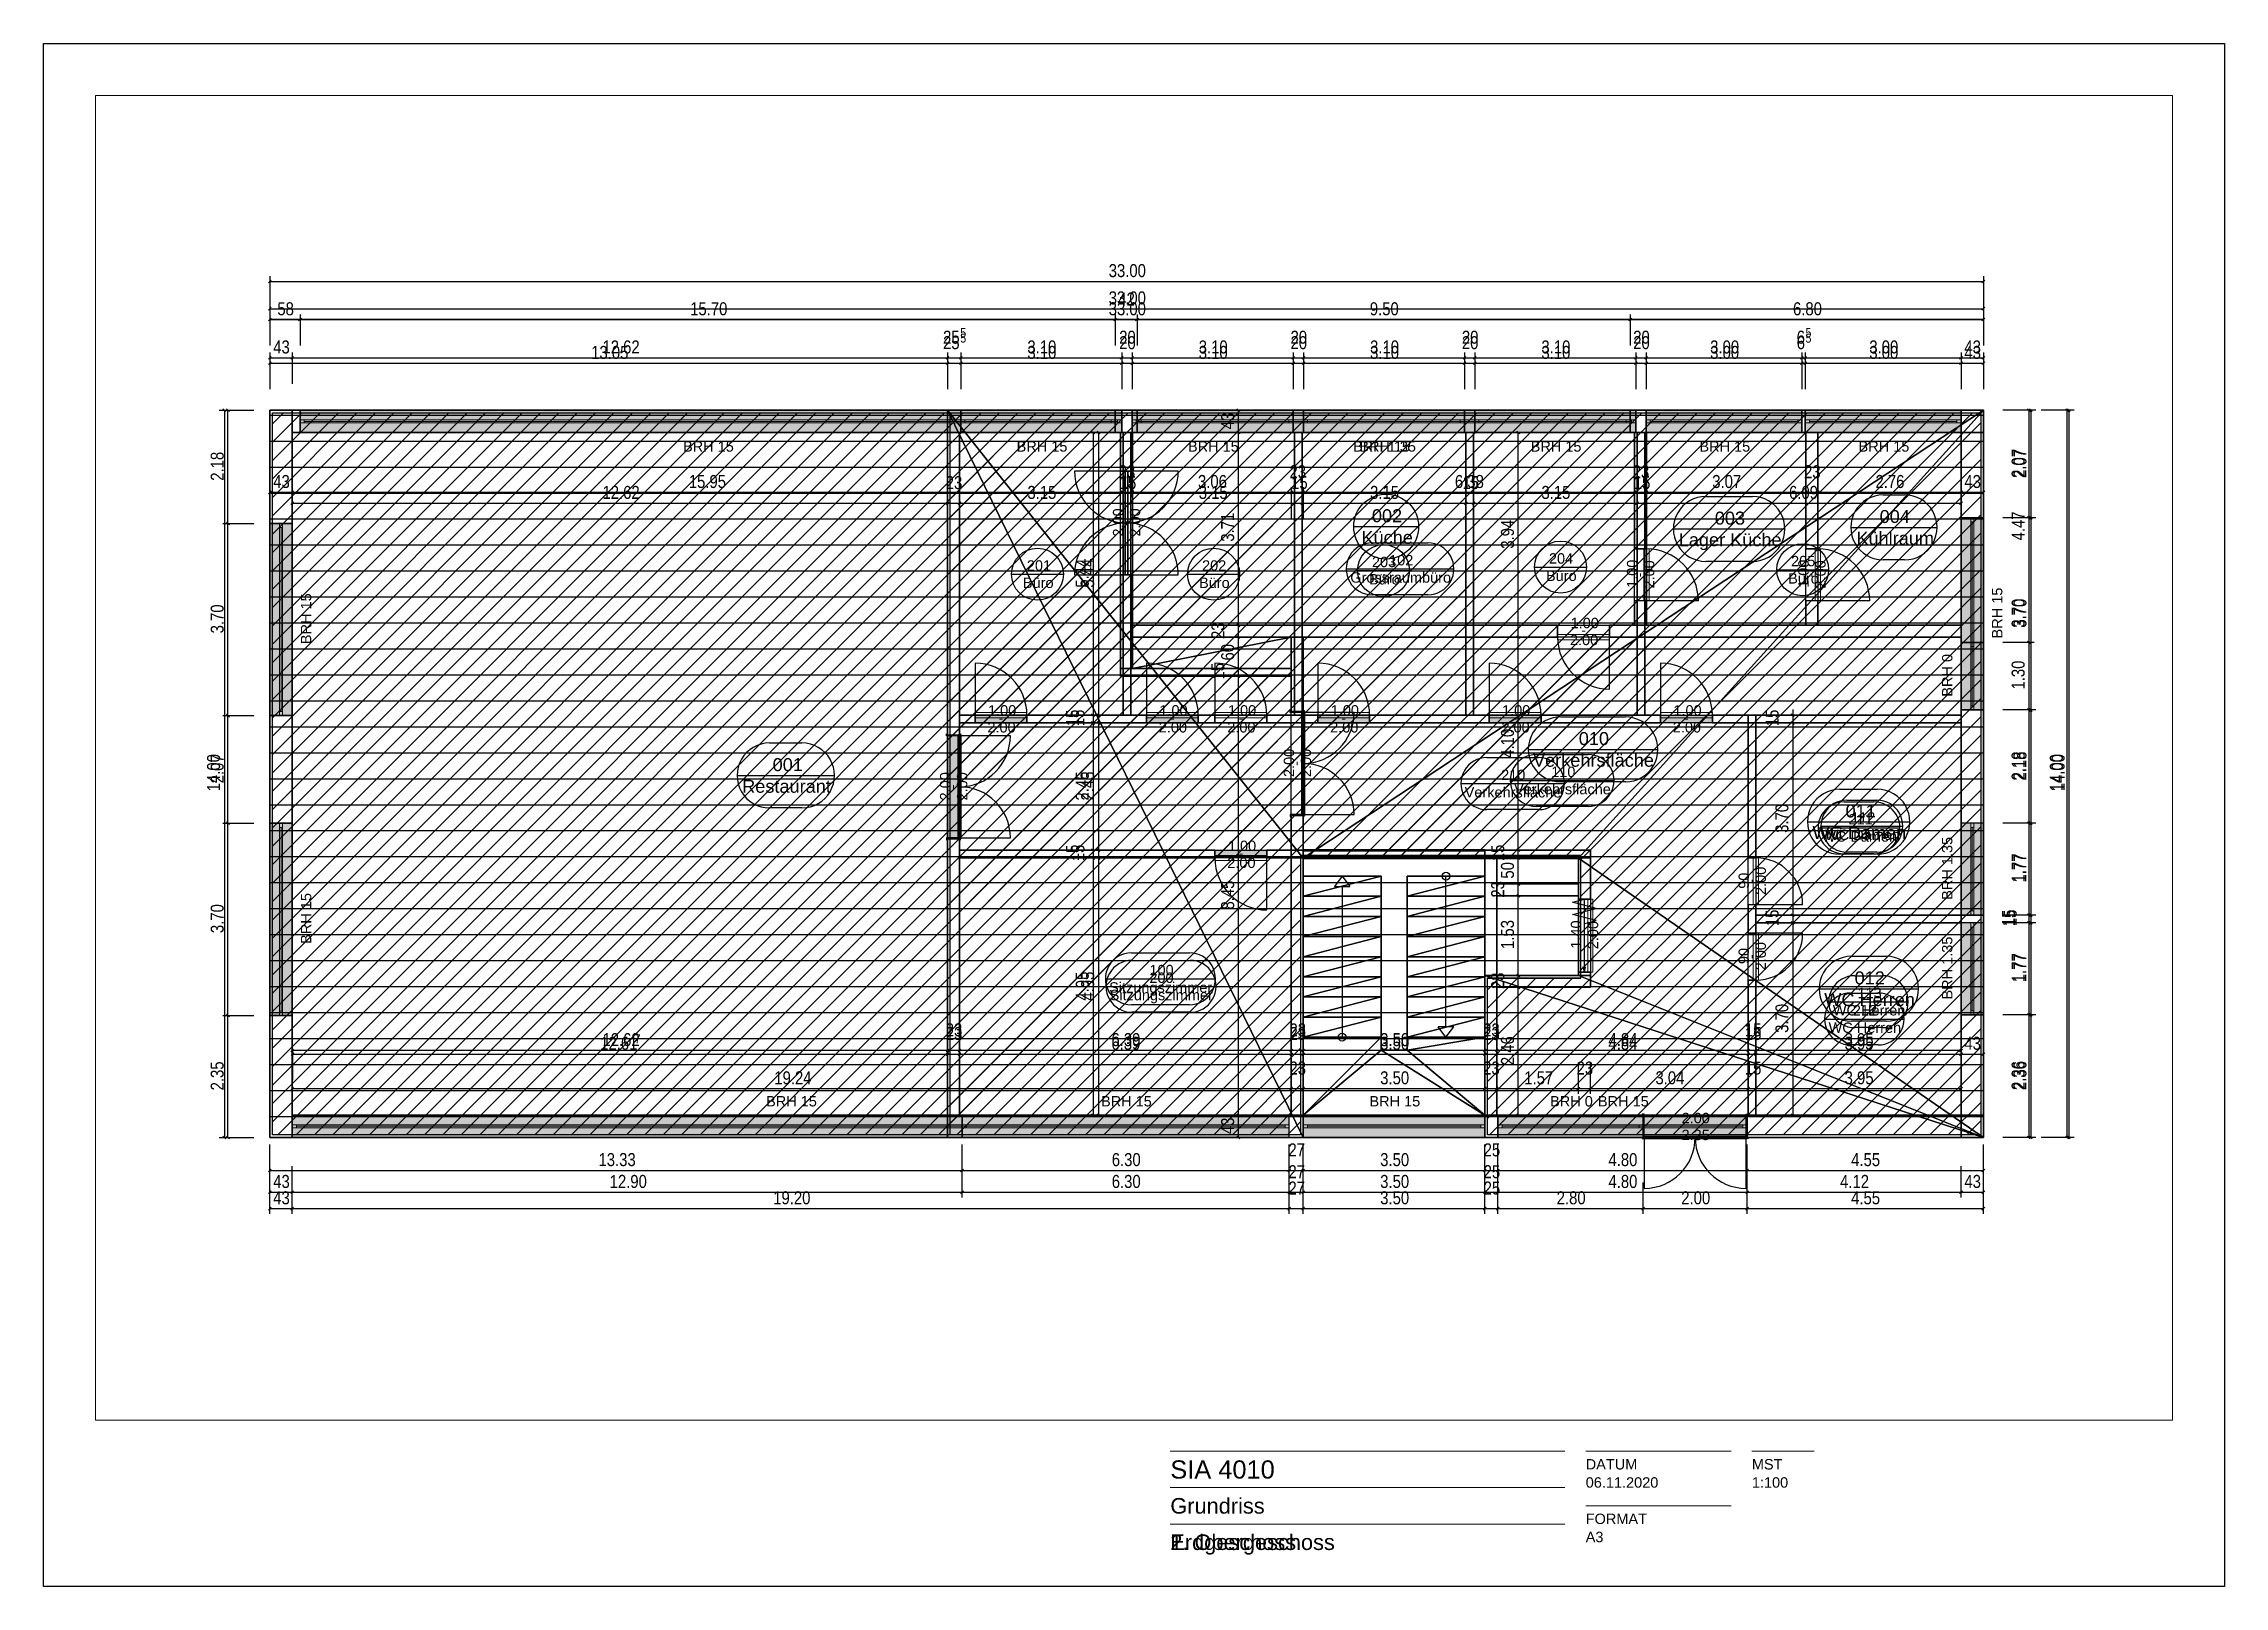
# Model space of a CAD drawing. Extents: x -996 to 41004, y -11542 to 18158.
import ezdxf
from ezdxf.enums import TextEntityAlignment as Align
from ezdxf.lldxf.tags import DXFTag

# ---------------------------------------------------------------- set-up
doc = ezdxf.new("R2010")
doc.units = 0
doc.header["$LTSCALE"] = 50
doc.layers.get('0').update_dxf_attribs({"lineweight": 25})
for name, color, linetype, lineweight, true_color in [('2D-NovaObj-A_Deckendurchbruch', 1, 'Continuous', 25, 0xff0000), ('2D-NovaObj-A_Fenster', 5, 'Continuous', 25, 0x0000ff), ('2D-NovaObj-A_Geschossdecke', 7, 'Continuous', 25, 0x008080), ('2D-NovaObj-A_Raum', 1, 'Continuous', 25, 0xff0000), ('2D-NovaObj-A_Treppe', 7, 'Continuous', 25, 0xff9900), ('2D-NovaObj-A_Tuer', 7, 'Continuous', 25, 0xbdbbbb), ('2D-NovaObj-A_Wand_allgemein', 3, 'Continuous', 25, 0x00ff00), ('2D-NovaObj-X_Geometrie', 3, 'Continuous', 25, 0x00ff00), ('3D-NovaObj-A_Deckendurchbruch', 1, 'Continuous', 25, 0xff0000), ('3D-NovaObj-A_Fenster_3D', 9, 'Continuous', 18, 0x808080), ('3D-NovaObj-A_Geschossdecke', 7, 'Continuous', 25, 0x008080), ('3D-NovaObj-A_Treppe', 7, 'Continuous', 25, 0xff9900), ('3D-NovaObj-A_Tuer', 7, 'Continuous', 25, 0xbdbbbb), ('3D-NovaObj-A_Tuer_3D', 9, 'Continuous', 18, 0x808080), ('3D-NovaObj-A_Wand_allgemein', 3, 'Continuous', 25, 0x00ff00), ('3D-NovaObj-X_Geometrie', 3, 'Continuous', 25, 0x00ff00), ('A_Deckendurchbruch', 1, 'Continuous', 25, 0xff0000), ('A_Fenster', 5, 'Continuous', 25, 0x0000ff), ('A_Geschossdecke', 7, 'Continuous', 25, 0x008080), ('A_Raum', 1, 'Continuous', 25, 0xff0000), ('A_Treppe', 7, 'Continuous', 25, 0xff9900), ('A_Tuer', 7, 'Continuous', 25, 0xbdbbbb), ('A_Wand_allgemein', 3, 'Continuous', 25, 0x00ff00), ('X_Geometrie', 3, 'Continuous', 25, 0x00ff00), ('X_Mass', 7, 'Continuous', 25, 0x0080ff), ('X_Plk auto', 9, 'Continuous', 35, 0x808080), ('XREF-41001-A-G-O1$0$2D-NovaObj-A_Fenster', 5, 'Continuous', 25, 0x0000ff), ('XREF-41001-A-G-O1$0$2D-NovaObj-A_Geschossdecke', 7, 'Continuous', 25, 0x008080), ('XREF-41001-A-G-O1$0$2D-NovaObj-A_Raum', 1, 'Continuous', 25, 0xff0000), ('XREF-41001-A-G-O1$0$2D-NovaObj-A_Treppe', 7, 'Continuous', 25, 0xff9900), ('XREF-41001-A-G-O1$0$2D-NovaObj-A_Tuer', 7, 'Continuous', 25, 0xbdbbbb), ('XREF-41001-A-G-O1$0$2D-NovaObj-A_Wand_allgemein', 3, 'Continuous', 25, 0x00ff00), ('XREF-41001-A-G-O1$0$2D-NovaObj-X_Geometrie', 3, 'Continuous', 50, 0x00ff00), ('XREF-41001-A-G-O1$0$3D-NovaObj-A_Fenster_3D', 9, 'Continuous', 18, 0x808080), ('XREF-41001-A-G-O1$0$3D-NovaObj-A_Geschossdecke', 7, 'Continuous', 25, 0x008080), ('XREF-41001-A-G-O1$0$3D-NovaObj-A_Treppe', 7, 'Continuous', 25, 0xff9900), ('XREF-41001-A-G-O1$0$3D-NovaObj-A_Tuer', 7, 'Continuous', 25, 0xbdbbbb), ('XREF-41001-A-G-O1$0$3D-NovaObj-A_Tuer_3D', 9, 'Continuous', 18, 0x808080), ('XREF-41001-A-G-O1$0$3D-NovaObj-A_Wand_allgemein', 3, 'Continuous', 25, 0x00ff00), ('XREF-41001-A-G-O1$0$3D-NovaObj-X_Geometrie', 3, 'Continuous', 50, 0x00ff00), ('XREF-41001-A-G-O1$0$A_Fenster', 5, 'Continuous', 25, 0x0000ff), ('XREF-41001-A-G-O1$0$A_Geschossdecke', 7, 'Continuous', 25, 0x008080), ('XREF-41001-A-G-O1$0$A_Raum', 1, 'Continuous', 25, 0xff0000), ('XREF-41001-A-G-O1$0$A_Treppe', 7, 'Continuous', 25, 0xff9900), ('XREF-41001-A-G-O1$0$A_Tuer', 7, 'Continuous', 25, 0xbdbbbb), ('XREF-41001-A-G-O1$0$A_Wand_allgemein', 3, 'Continuous', 25, 0x00ff00), ('XREF-41001-A-G-O1$0$X_Geometrie', 3, 'Continuous', 50, 0x00ff00), ('XREF-41001-A-G-O1$0$X_Mass', 7, 'Continuous', 25, 0x0080ff), ('XREF-41001-A-G-O1$0$X_Plk auto', 9, 'Continuous', 35, 0x808080), ('XREF-41001-A-G-O2$0$2D-NovaObj-A_Dach', 1, 'Continuous', 25, 0xff0000), ('XREF-41001-A-G-O2$0$2D-NovaObj-A_Fenster', 5, 'Continuous', 25, 0x0000ff), ('XREF-41001-A-G-O2$0$2D-NovaObj-A_Raum', 1, 'Continuous', 25, 0xff0000), ('XREF-41001-A-G-O2$0$2D-NovaObj-A_Treppe', 7, 'Continuous', 25, 0xff9900), ('XREF-41001-A-G-O2$0$2D-NovaObj-A_Tuer', 7, 'Continuous', 25, 0xbdbbbb), ('XREF-41001-A-G-O2$0$2D-NovaObj-A_Wand_allgemein', 3, 'Continuous', 25, 0x00ff00), ('XREF-41001-A-G-O2$0$2D-NovaObj-X_Geometrie', 3, 'Continuous', 50, 0x00ff00), ('XREF-41001-A-G-O2$0$3D-NovaObj-A_Dach', 1, 'Continuous', 25, 0xff0000), ('XREF-41001-A-G-O2$0$3D-NovaObj-A_Fenster_3D', 9, 'Continuous', 18, 0x808080), ('XREF-41001-A-G-O2$0$3D-NovaObj-A_Treppe', 7, 'Continuous', 25, 0xff9900), ('XREF-41001-A-G-O2$0$3D-NovaObj-A_Tuer', 7, 'Continuous', 25, 0xbdbbbb), ('XREF-41001-A-G-O2$0$3D-NovaObj-A_Tuer_3D', 9, 'Continuous', 18, 0x808080), ('XREF-41001-A-G-O2$0$3D-NovaObj-A_Wand_allgemein', 3, 'Continuous', 25, 0x00ff00), ('XREF-41001-A-G-O2$0$3D-NovaObj-X_Geometrie', 3, 'Continuous', 50, 0x00ff00), ('XREF-41001-A-G-O2$0$A_Dach', 1, 'Continuous', 25, 0xff0000), ('XREF-41001-A-G-O2$0$A_Fenster', 5, 'Continuous', 25, 0x0000ff), ('XREF-41001-A-G-O2$0$A_Raum', 1, 'Continuous', 25, 0xff0000), ('XREF-41001-A-G-O2$0$A_Treppe', 7, 'Continuous', 25, 0xff9900), ('XREF-41001-A-G-O2$0$A_Tuer', 7, 'Continuous', 25, 0xbdbbbb), ('XREF-41001-A-G-O2$0$A_Wand_allgemein', 3, 'Continuous', 25, 0x00ff00), ('XREF-41001-A-G-O2$0$X_Geometrie', 3, 'Continuous', 50, 0x00ff00), ('XREF-41001-A-G-O2$0$X_Mass', 7, 'Continuous', 25, 0x0080ff), ('XREF-41001-A-G-O2$0$X_Plk auto', 9, 'Continuous', 35, 0x808080)]:
    doc.layers.add(name, color=color, linetype=linetype, lineweight=lineweight, true_color=true_color)
for name, color, linetype, lineweight in [('2D-NovaObj-X_Planrahmen', 7, 'Continuous', 25), ('2D-NovaObj-X_Plk Linien', 7, 'Continuous', 13), ('3D-NovaObj-DefPolygon', 9, 'Continuous', 0), ('3D-NovaObj-X_Planrahmen', 7, 'Continuous', 25), ('3D-NovaObj-X_Plk Linien', 7, 'Continuous', 13), ('X_Planrahmen', 7, 'Continuous', 25), ('X_Plk', 7, 'Continuous', 25), ('X_Plk Linien', 7, 'Continuous', 13), ('XREF-41001-A-G-O1$0$2D-NovaObj-X_Planrahmen', 7, 'Continuous', 25), ('XREF-41001-A-G-O1$0$2D-NovaObj-X_Plk Linien', 7, 'Continuous', 13), ('XREF-41001-A-G-O1$0$3D-NovaObj-X_Planrahmen', 7, 'Continuous', 25), ('XREF-41001-A-G-O1$0$3D-NovaObj-X_Plk Linien', 7, 'Continuous', 13), ('XREF-41001-A-G-O1$0$X_Planrahmen', 7, 'Continuous', 25), ('XREF-41001-A-G-O1$0$X_Plk', 7, 'Continuous', 25), ('XREF-41001-A-G-O1$0$X_Plk Linien', 7, 'Continuous', 13), ('XREF-41001-A-G-O2$0$2D-NovaObj-X_Planrahmen', 7, 'Continuous', 25), ('XREF-41001-A-G-O2$0$2D-NovaObj-X_Plk Linien', 7, 'Continuous', 13), ('XREF-41001-A-G-O2$0$3D-NovaObj-X_Planrahmen', 7, 'Continuous', 25), ('XREF-41001-A-G-O2$0$3D-NovaObj-X_Plk Linien', 7, 'Continuous', 13), ('XREF-41001-A-G-O2$0$X_Planrahmen', 7, 'Continuous', 25), ('XREF-41001-A-G-O2$0$X_Plk', 7, 'Continuous', 25), ('XREF-41001-A-G-O2$0$X_Plk Linien', 7, 'Continuous', 13)]:
    doc.layers.add(name, color=color, linetype=linetype, lineweight=lineweight)
doc.styles.add('Arial', font='arial.ttf')
doc.styles.get("Standard").update_dxf_attribs({"font": 'ARIALN.TTF'})
doc.styles.add('XREF-41001-A-G-O1$0$Arial', font='arial.ttf')
doc.styles.add('XREF-41001-A-G-O1$0$Standard', font='ARIALN.TTF')
doc.styles.add('XREF-41001-A-G-O2$0$Arial', font='arial.ttf')
doc.styles.add('XREF-41001-A-G-O2$0$Standard', font='ARIALN.TTF')
tags = doc.linetypes.add('fein_strichliert', pattern=[4, 1, -2, 1]).pattern_tags.tags
tags[8:9] = [DXFTag(74, 4), DXFTag(75, 0), DXFTag(340, '0'), DXFTag(46, 0.0), DXFTag(50, 0.0), DXFTag(44, 0.0), DXFTag(45, 0.0)]
tags[6:7] = [DXFTag(74, 4), DXFTag(75, 0), DXFTag(340, '0'), DXFTag(46, 0.0), DXFTag(50, 0.0), DXFTag(44, 0.0), DXFTag(45, 0.0)]
tags[4:5] = [DXFTag(74, 4), DXFTag(75, 0), DXFTag(340, '0'), DXFTag(46, 0.0), DXFTag(50, 0.0), DXFTag(44, 0.0), DXFTag(45, 0.0)]
tags = doc.linetypes.add('XREF-41001-A-G-O1$0$fein_strichliert', pattern=[4, 1, -2, 1]).pattern_tags.tags
tags[8:9] = [DXFTag(74, 4), DXFTag(75, 0), DXFTag(340, '0'), DXFTag(46, 0.0), DXFTag(50, 0.0), DXFTag(44, 0.0), DXFTag(45, 0.0)]
tags[6:7] = [DXFTag(74, 4), DXFTag(75, 0), DXFTag(340, '0'), DXFTag(46, 0.0), DXFTag(50, 0.0), DXFTag(44, 0.0), DXFTag(45, 0.0)]
tags[4:5] = [DXFTag(74, 4), DXFTag(75, 0), DXFTag(340, '0'), DXFTag(46, 0.0), DXFTag(50, 0.0), DXFTag(44, 0.0), DXFTag(45, 0.0)]
tags = doc.linetypes.add('XREF-41001-A-G-O2$0$fein_strichliert', pattern=[4, 1, -2, 1]).pattern_tags.tags
tags[8:9] = [DXFTag(74, 4), DXFTag(75, 0), DXFTag(340, '0'), DXFTag(46, 0.0), DXFTag(50, 0.0), DXFTag(44, 0.0), DXFTag(45, 0.0)]
tags[6:7] = [DXFTag(74, 4), DXFTag(75, 0), DXFTag(340, '0'), DXFTag(46, 0.0), DXFTag(50, 0.0), DXFTag(44, 0.0), DXFTag(45, 0.0)]
tags[4:5] = [DXFTag(74, 4), DXFTag(75, 0), DXFTag(340, '0'), DXFTag(46, 0.0), DXFTag(50, 0.0), DXFTag(44, 0.0), DXFTag(45, 0.0)]

msp = doc.modelspace()

# ---------------------------------------------------------------- texts
at = {"layer": 'X_Plk', "ltscale": 0.25, "style": 'Arial'}
for s, height, p in [('DATUM', 200, (28704, -9192)), ('MST', 200, (31904, -9192)), ('06.11.2020', 200, (28704, -9542)), ('1:100', 200, (31904, -9542)), ('Grundriss', 300, (20704, -9992)), ('A3', 200, (28704, -10592)), ('FORMAT', 200, (28704, -10242)), ('Erdgeschoss', 300, (20704, -10692))]:
    msp.add_text(s, height=height, dxfattribs=at).set_placement(p, align=Align.MIDDLE_LEFT)
at = {"layer": 'X_Plk auto', "ltscale": 0.35, "insert": (20704, -9117), "char_height": 350, "attachment_point": 1, "line_spacing_factor": 0.66}
msp.add_mtext('{\\fArial;SIA 4010}', dxfattribs=at)

# ---------------------------------------------------------------- blocks, each defined once
blk = doc.blocks.new('zweiläufige U-Treppe mit Halbpodest_A0AA6LIOLL', base_point=(23263, -2470))
at = {"layer": '2D-NovaObj-A_Treppe', "linetype": 'fein_strichliert', "ltscale": 0.25}
for p, q in [((23263, 2130), (24763, 2130)), ((23263, 192), (23263, 2130)), ((24013, 2130), (23863, 1930)), ((24013, 2130), (24163, 1930)), ((24763, 2130), (24763, 192)), ((24763, 1742), (23263, 1742)), ((23863, 1930), (24163, 1930)), ((24013, 1930), (24013, 192)), ((24763, 1355), (23263, 1355)), ((24763, 967), (23263, 967)), ((24763, 580), (23263, 580)), ((23263, -2470), (23263, 192)), ((24763, 192), (23263, 192)), ((24013, 192), (24013, -970)), ((24763, 192), (24763, -1220)), ((25263, -1220), (25263, 192)), ((26013, -770), (26013, 192)), ((26763, 192), (26763, -2470)), ((24763, -195), (23263, -195)), ((26763, -195), (25263, -195)), ((24763, -583), (23263, -583)), ((26763, -583), (25263, -583)), ((26163, -770), (25863, -770)), ((26013, -970), (25863, -770)), ((26013, -970), (26163, -770)), ((24763, -970), (23263, -970)), ((24763, -1220), (25263, -1220)), ((26763, -970), (25263, -970)), ((26763, -2470), (23263, -2470))]:
    blk.add_line(p, q, dxfattribs=at)
at = {"layer": '2D-NovaObj-A_Treppe', "linetype": 'Continuous', "ltscale": 0.25}
for p, q in [((25263, 2130), (26763, 2130)), ((25263, 192), (25263, 2130)), ((26013, 192), (26013, 2130)), ((26763, 2130), (26763, 192)), ((26763, 1742), (25263, 1742)), ((26763, 1355), (25263, 1355)), ((26763, 967), (25263, 967)), ((26763, 580), (25263, 580)), ((26763, 192), (25263, 192))]:
    blk.add_line(p, q, dxfattribs=at)
blk.add_ellipse((26013, 2130), major_axis=(75, 0), ratio=1, dxfattribs=at)
at = {"layer": '2D-NovaObj-A_Treppe', "linetype": 'fein_strichliert', "ltscale": 0.25}
blk.add_ellipse((24013, -970), major_axis=(75, 0), ratio=1, dxfattribs=at)
at = {"layer": '3D-NovaObj-A_Treppe', "ltscale": 0.25}
for p, q in [((23263, 2130, 2773), (23263, 2130, 2833)), ((23263, 1742, 2773), (23263, 2130, 2773)), ((23263, 2130, 2773), (24763, 2130, 2773)), ((23263, 1742, 2833), (23263, 2130, 2833)), ((23263, 2130, 2833), (24763, 2130, 2833)), ((24763, 2130, 2773), (24763, 2130, 2833)), ((24763, 2130, 2773), (24763, 1742, 2773)), ((24763, 2130, 2833), (24763, 1742, 2833)), ((25263, 2130, 107), (25263, 2130, 167)), ((25263, 1742, 107), (25263, 2130, 107)), ((25263, 2130, 107), (26763, 2130, 107)), ((25263, 1742, 167), (25263, 2130, 167)), ((25263, 2130, 167), (26763, 2130, 167)), ((26763, 2130, 107), (26763, 2130, 167)), ((26763, 2130, 107), (26763, 1742, 107)), ((26763, 2130, 167), (26763, 1742, 167)), ((23263, 1742, 2607), (23263, 1742, 2667)), ((23263, 1355, 2607), (23263, 1742, 2607)), ((23263, 1742, 2607), (24763, 1742, 2607)), ((23263, 1355, 2667), (23263, 1742, 2667)), ((23263, 1742, 2667), (24763, 1742, 2667)), ((23263, 1742, 2773), (23263, 1742, 2833)), ((24763, 1742, 2773), (23263, 1742, 2773)), ((24763, 1742, 2833), (23263, 1742, 2833)), ((24763, 1742, 2607), (24763, 1742, 2667)), ((24763, 1742, 2607), (24763, 1355, 2607)), ((24763, 1742, 2667), (24763, 1355, 2667)), ((24763, 1742, 2773), (24763, 1742, 2833)), ((25263, 1742, 107), (25263, 1742, 167)), ((26763, 1742, 107), (25263, 1742, 107)), ((26763, 1742, 167), (25263, 1742, 167)), ((25263, 1742, 273), (25263, 1742, 333)), ((25263, 1355, 273), (25263, 1742, 273)), ((25263, 1742, 273), (26763, 1742, 273)), ((25263, 1355, 333), (25263, 1742, 333)), ((25263, 1742, 333), (26763, 1742, 333)), ((26763, 1742, 107), (26763, 1742, 167)), ((26763, 1742, 273), (26763, 1742, 333)), ((26763, 1742, 273), (26763, 1355, 273)), ((26763, 1742, 333), (26763, 1355, 333)), ((23263, 1355, 2440), (23263, 1355, 2500)), ((23263, 967, 2440), (23263, 1355, 2440)), ((23263, 1355, 2440), (24763, 1355, 2440)), ((23263, 967, 2500), (23263, 1355, 2500)), ((23263, 1355, 2500), (24763, 1355, 2500)), ((23263, 1355, 2607), (23263, 1355, 2667)), ((24763, 1355, 2607), (23263, 1355, 2607)), ((24763, 1355, 2667), (23263, 1355, 2667)), ((24763, 1355, 2440), (24763, 1355, 2500)), ((24763, 1355, 2440), (24763, 967, 2440)), ((24763, 1355, 2500), (24763, 967, 2500)), ((24763, 1355, 2607), (24763, 1355, 2667)), ((25263, 1355, 273), (25263, 1355, 333)), ((26763, 1355, 273), (25263, 1355, 273)), ((26763, 1355, 333), (25263, 1355, 333)), ((25263, 1355, 440), (25263, 1355, 500)), ((25263, 967, 440), (25263, 1355, 440)), ((25263, 1355, 440), (26763, 1355, 440)), ((25263, 967, 500), (25263, 1355, 500)), ((25263, 1355, 500), (26763, 1355, 500)), ((26763, 1355, 273), (26763, 1355, 333)), ((26763, 1355, 440), (26763, 1355, 500)), ((26763, 1355, 440), (26763, 967, 440)), ((26763, 1355, 500), (26763, 967, 500)), ((23263, 967, 2273), (23263, 967, 2333)), ((23263, 580, 2273), (23263, 967, 2273)), ((23263, 967, 2273), (24763, 967, 2273)), ((23263, 580, 2333), (23263, 967, 2333)), ((23263, 967, 2333), (24763, 967, 2333)), ((23263, 967, 2440), (23263, 967, 2500)), ((24763, 967, 2440), (23263, 967, 2440)), ((24763, 967, 2500), (23263, 967, 2500)), ((24763, 967, 2273), (24763, 967, 2333)), ((24763, 967, 2273), (24763, 580, 2273)), ((24763, 967, 2333), (24763, 580, 2333)), ((24763, 967, 2440), (24763, 967, 2500)), ((25263, 967, 440), (25263, 967, 500)), ((26763, 967, 440), (25263, 967, 440)), ((26763, 967, 500), (25263, 967, 500)), ((25263, 967, 607), (25263, 967, 667)), ((25263, 580, 607), (25263, 967, 607)), ((25263, 967, 607), (26763, 967, 607)), ((25263, 580, 667), (25263, 967, 667)), ((25263, 967, 667), (26763, 967, 667)), ((26763, 967, 440), (26763, 967, 500)), ((26763, 967, 607), (26763, 967, 667)), ((26763, 967, 607), (26763, 580, 607)), ((26763, 967, 667), (26763, 580, 667)), ((23263, 580, 2107), (23263, 580, 2167)), ((23263, 192, 2107), (23263, 580, 2107)), ((23263, 580, 2107), (24763, 580, 2107)), ((23263, 192, 2167), (23263, 580, 2167)), ((23263, 580, 2167), (24763, 580, 2167)), ((23263, 580, 2273), (23263, 580, 2333)), ((24763, 580, 2273), (23263, 580, 2273)), ((24763, 580, 2333), (23263, 580, 2333)), ((24763, 580, 2107), (24763, 580, 2167)), ((24763, 580, 2107), (24763, 192, 2107)), ((24763, 580, 2167), (24763, 192, 2167)), ((24763, 580, 2273), (24763, 580, 2333)), ((25263, 580, 607), (25263, 580, 667)), ((26763, 580, 607), (25263, 580, 607)), ((26763, 580, 667), (25263, 580, 667)), ((25263, 580, 773), (25263, 580, 833)), ((25263, 192, 773), (25263, 580, 773)), ((25263, 580, 773), (26763, 580, 773)), ((25263, 192, 833), (25263, 580, 833)), ((25263, 580, 833), (26763, 580, 833)), ((26763, 580, 607), (26763, 580, 667)), ((26763, 580, 773), (26763, 580, 833)), ((26763, 580, 773), (26763, 192, 773)), ((26763, 580, 833), (26763, 192, 833)), ((23263, 192, 1940), (23263, 192, 2000)), ((23263, -195, 1940), (23263, 192, 1940)), ((23263, 192, 1940), (24763, 192, 1940)), ((23263, -195, 2000), (23263, 192, 2000)), ((23263, 192, 2000), (24763, 192, 2000)), ((23263, 192, 2107), (23263, 192, 2167)), ((24763, 192, 2107), (23263, 192, 2107)), ((24763, 192, 2167), (23263, 192, 2167)), ((24763, 192, 1940), (24763, 192, 2000)), ((24763, 192, 1940), (24763, -195, 1940)), ((24763, 192, 2000), (24763, -195, 2000)), ((24763, 192, 2107), (24763, 192, 2167)), ((25263, 192, 773), (25263, 192, 833)), ((26763, 192, 773), (25263, 192, 773)), ((26763, 192, 833), (25263, 192, 833)), ((25263, 192, 940), (25263, 192, 1000)), ((25263, -195, 940), (25263, 192, 940)), ((25263, 192, 940), (26763, 192, 940)), ((25263, -195, 1000), (25263, 192, 1000)), ((25263, 192, 1000), (26763, 192, 1000)), ((26763, 192, 773), (26763, 192, 833)), ((26763, 192, 940), (26763, 192, 1000)), ((26763, 192, 940), (26763, -195, 940)), ((26763, 192, 1000), (26763, -195, 1000)), ((23263, -195, 1773), (23263, -195, 1833)), ((23263, -583, 1773), (23263, -195, 1773)), ((23263, -195, 1773), (24763, -195, 1773)), ((23263, -583, 1833), (23263, -195, 1833)), ((23263, -195, 1833), (24763, -195, 1833)), ((23263, -195, 1940), (23263, -195, 2000)), ((24763, -195, 1940), (23263, -195, 1940)), ((24763, -195, 2000), (23263, -195, 2000)), ((24763, -195, 1773), (24763, -195, 1833)), ((24763, -195, 1773), (24763, -583, 1773)), ((24763, -195, 1833), (24763, -583, 1833)), ((24763, -195, 1940), (24763, -195, 2000)), ((25263, -195, 940), (25263, -195, 1000)), ((26763, -195, 940), (25263, -195, 940)), ((26763, -195, 1000), (25263, -195, 1000)), ((25263, -195, 1107), (25263, -195, 1167)), ((25263, -583, 1107), (25263, -195, 1107)), ((25263, -195, 1107), (26763, -195, 1107)), ((25263, -583, 1167), (25263, -195, 1167)), ((25263, -195, 1167), (26763, -195, 1167)), ((26763, -195, 940), (26763, -195, 1000)), ((26763, -195, 1107), (26763, -195, 1167)), ((26763, -195, 1107), (26763, -583, 1107)), ((26763, -195, 1167), (26763, -583, 1167)), ((23263, -583, 1607), (23263, -583, 1667)), ((23263, -970, 1607), (23263, -583, 1607)), ((23263, -583, 1607), (24763, -583, 1607)), ((23263, -970, 1667), (23263, -583, 1667)), ((23263, -583, 1667), (24763, -583, 1667)), ((23263, -583, 1773), (23263, -583, 1833)), ((24763, -583, 1773), (23263, -583, 1773)), ((24763, -583, 1833), (23263, -583, 1833)), ((24763, -583, 1607), (24763, -583, 1667)), ((24763, -583, 1607), (24763, -970, 1607)), ((24763, -583, 1667), (24763, -970, 1667)), ((24763, -583, 1773), (24763, -583, 1833)), ((25263, -583, 1107), (25263, -583, 1167)), ((26763, -583, 1107), (25263, -583, 1107)), ((26763, -583, 1167), (25263, -583, 1167)), ((25263, -583, 1273), (25263, -583, 1333)), ((25263, -970, 1273), (25263, -583, 1273)), ((25263, -583, 1273), (26763, -583, 1273)), ((25263, -970, 1333), (25263, -583, 1333)), ((25263, -583, 1333), (26763, -583, 1333)), ((26763, -583, 1107), (26763, -583, 1167)), ((26763, -583, 1273), (26763, -583, 1333)), ((26763, -583, 1273), (26763, -970, 1273)), ((26763, -583, 1333), (26763, -970, 1333)), ((23263, -970, 1440), (23263, -970, 1500)), ((23263, -2470, 1440), (23263, -970, 1440)), ((23263, -970, 1440), (24763, -970, 1440)), ((23263, -2470, 1500), (23263, -970, 1500)), ((23263, -970, 1500), (24763, -970, 1500)), ((23263, -970, 1607), (23263, -970, 1667)), ((24763, -970, 1607), (23263, -970, 1607)), ((24763, -970, 1667), (23263, -970, 1667)), ((24763, -970, 1440), (24763, -970, 1500)), ((24763, -970, 1440), (24763, -1220, 1440)), ((24763, -970, 1500), (24763, -1220, 1500)), ((24763, -970, 1607), (24763, -970, 1667)), ((24763, -1220, 1440), (24763, -1220, 1500)), ((24763, -1220, 1440), (25263, -1220, 1440)), ((24763, -1220, 1500), (25263, -1220, 1500)), ((25263, -970, 1273), (25263, -970, 1333)), ((26763, -970, 1273), (25263, -970, 1273)), ((26763, -970, 1333), (25263, -970, 1333)), ((25263, -970, 1440), (25263, -970, 1500)), ((25263, -1220, 1440), (25263, -970, 1440)), ((25263, -970, 1440), (26763, -970, 1440)), ((25263, -1220, 1500), (25263, -970, 1500)), ((25263, -970, 1500), (26763, -970, 1500)), ((25263, -1220, 1440), (25263, -1220, 1500)), ((26763, -970, 1273), (26763, -970, 1333)), ((26763, -970, 1440), (26763, -970, 1500)), ((26763, -970, 1440), (26763, -2470, 1440)), ((26763, -970, 1500), (26763, -2470, 1500)), ((23263, -2470, 1440), (23263, -2470, 1500)), ((26763, -2470, 1440), (23263, -2470, 1440)), ((26763, -2470, 1500), (23263, -2470, 1500)), ((26763, -2470, 1440), (26763, -2470, 1500))]:
    blk.add_line(p, q, dxfattribs=at)
for points in [[(23263, 1742, 2833), (23263, 2130, 2833), (23263, 2130, 2773), (23263, 1742, 2773)], [(23263, 2130, 2833), (24763, 2130, 2833), (24763, 2130, 2773), (23263, 2130, 2773)], [(24763, 2130, 2833), (24763, 1742, 2833), (24763, 1742, 2773), (24763, 2130, 2773)], [(25263, 1742, 167), (25263, 2130, 167), (25263, 2130, 107), (25263, 1742, 107)], [(25263, 2130, 167), (26763, 2130, 167), (26763, 2130, 107), (25263, 2130, 107)], [(26763, 2130, 167), (26763, 1742, 167), (26763, 1742, 107), (26763, 2130, 107)], [(23263, 1355, 2667), (23263, 1742, 2667), (23263, 1742, 2607), (23263, 1355, 2607)], [(23263, 1742, 2667), (24763, 1742, 2667), (24763, 1742, 2607), (23263, 1742, 2607)], [(24763, 1742, 2833), (23263, 1742, 2833), (23263, 1742, 2773), (24763, 1742, 2773)], [(24763, 1742, 2667), (24763, 1355, 2667), (24763, 1355, 2607), (24763, 1742, 2607)], [(26763, 1742, 167), (25263, 1742, 167), (25263, 1742, 107), (26763, 1742, 107)], [(25263, 1355, 333), (25263, 1742, 333), (25263, 1742, 273), (25263, 1355, 273)], [(25263, 1742, 333), (26763, 1742, 333), (26763, 1742, 273), (25263, 1742, 273)], [(26763, 1742, 333), (26763, 1355, 333), (26763, 1355, 273), (26763, 1742, 273)], [(23263, 967, 2500), (23263, 1355, 2500), (23263, 1355, 2440), (23263, 967, 2440)], [(23263, 1355, 2500), (24763, 1355, 2500), (24763, 1355, 2440), (23263, 1355, 2440)], [(24763, 1355, 2667), (23263, 1355, 2667), (23263, 1355, 2607), (24763, 1355, 2607)], [(24763, 1355, 2500), (24763, 967, 2500), (24763, 967, 2440), (24763, 1355, 2440)], [(26763, 1355, 333), (25263, 1355, 333), (25263, 1355, 273), (26763, 1355, 273)], [(25263, 967, 500), (25263, 1355, 500), (25263, 1355, 440), (25263, 967, 440)], [(25263, 1355, 500), (26763, 1355, 500), (26763, 1355, 440), (25263, 1355, 440)], [(26763, 1355, 500), (26763, 967, 500), (26763, 967, 440), (26763, 1355, 440)], [(23263, 580, 2333), (23263, 967, 2333), (23263, 967, 2273), (23263, 580, 2273)], [(23263, 967, 2333), (24763, 967, 2333), (24763, 967, 2273), (23263, 967, 2273)], [(24763, 967, 2500), (23263, 967, 2500), (23263, 967, 2440), (24763, 967, 2440)], [(24763, 967, 2333), (24763, 580, 2333), (24763, 580, 2273), (24763, 967, 2273)], [(26763, 967, 500), (25263, 967, 500), (25263, 967, 440), (26763, 967, 440)], [(25263, 580, 667), (25263, 967, 667), (25263, 967, 607), (25263, 580, 607)], [(25263, 967, 667), (26763, 967, 667), (26763, 967, 607), (25263, 967, 607)], [(26763, 967, 667), (26763, 580, 667), (26763, 580, 607), (26763, 967, 607)], [(23263, 192, 2167), (23263, 580, 2167), (23263, 580, 2107), (23263, 192, 2107)], [(23263, 580, 2167), (24763, 580, 2167), (24763, 580, 2107), (23263, 580, 2107)], [(24763, 580, 2333), (23263, 580, 2333), (23263, 580, 2273), (24763, 580, 2273)], [(24763, 580, 2167), (24763, 192, 2167), (24763, 192, 2107), (24763, 580, 2107)], [(26763, 580, 667), (25263, 580, 667), (25263, 580, 607), (26763, 580, 607)], [(25263, 192, 833), (25263, 580, 833), (25263, 580, 773), (25263, 192, 773)], [(25263, 580, 833), (26763, 580, 833), (26763, 580, 773), (25263, 580, 773)], [(26763, 580, 833), (26763, 192, 833), (26763, 192, 773), (26763, 580, 773)], [(23263, -195, 2000), (23263, 192, 2000), (23263, 192, 1940), (23263, -195, 1940)], [(23263, 192, 2000), (24763, 192, 2000), (24763, 192, 1940), (23263, 192, 1940)], [(24763, 192, 2167), (23263, 192, 2167), (23263, 192, 2107), (24763, 192, 2107)], [(24763, 192, 2000), (24763, -195, 2000), (24763, -195, 1940), (24763, 192, 1940)], [(26763, 192, 833), (25263, 192, 833), (25263, 192, 773), (26763, 192, 773)], [(25263, -195, 1000), (25263, 192, 1000), (25263, 192, 940), (25263, -195, 940)], [(25263, 192, 1000), (26763, 192, 1000), (26763, 192, 940), (25263, 192, 940)], [(26763, 192, 1000), (26763, -195, 1000), (26763, -195, 940), (26763, 192, 940)], [(23263, -583, 1833), (23263, -195, 1833), (23263, -195, 1773), (23263, -583, 1773)], [(23263, -195, 1833), (24763, -195, 1833), (24763, -195, 1773), (23263, -195, 1773)], [(24763, -195, 2000), (23263, -195, 2000), (23263, -195, 1940), (24763, -195, 1940)], [(24763, -195, 1833), (24763, -583, 1833), (24763, -583, 1773), (24763, -195, 1773)], [(26763, -195, 1000), (25263, -195, 1000), (25263, -195, 940), (26763, -195, 940)], [(25263, -583, 1167), (25263, -195, 1167), (25263, -195, 1107), (25263, -583, 1107)], [(25263, -195, 1167), (26763, -195, 1167), (26763, -195, 1107), (25263, -195, 1107)], [(26763, -195, 1167), (26763, -583, 1167), (26763, -583, 1107), (26763, -195, 1107)], [(23263, -970, 1667), (23263, -583, 1667), (23263, -583, 1607), (23263, -970, 1607)], [(23263, -583, 1667), (24763, -583, 1667), (24763, -583, 1607), (23263, -583, 1607)], [(24763, -583, 1833), (23263, -583, 1833), (23263, -583, 1773), (24763, -583, 1773)], [(24763, -583, 1667), (24763, -970, 1667), (24763, -970, 1607), (24763, -583, 1607)], [(26763, -583, 1167), (25263, -583, 1167), (25263, -583, 1107), (26763, -583, 1107)], [(25263, -970, 1333), (25263, -583, 1333), (25263, -583, 1273), (25263, -970, 1273)], [(25263, -583, 1333), (26763, -583, 1333), (26763, -583, 1273), (25263, -583, 1273)], [(26763, -583, 1333), (26763, -970, 1333), (26763, -970, 1273), (26763, -583, 1273)], [(23263, -2470, 1500), (23263, -970, 1500), (23263, -970, 1440), (23263, -2470, 1440)], [(23263, -970, 1500), (24763, -970, 1500), (24763, -970, 1440), (23263, -970, 1440)], [(24763, -970, 1667), (23263, -970, 1667), (23263, -970, 1607), (24763, -970, 1607)], [(24763, -970, 1500), (24763, -1220, 1500), (24763, -1220, 1440), (24763, -970, 1440)], [(24763, -1220, 1500), (25263, -1220, 1500), (25263, -1220, 1440), (24763, -1220, 1440)], [(26763, -970, 1333), (25263, -970, 1333), (25263, -970, 1273), (26763, -970, 1273)], [(25263, -1220, 1500), (25263, -970, 1500), (25263, -970, 1440), (25263, -1220, 1440)], [(25263, -970, 1500), (26763, -970, 1500), (26763, -970, 1440), (25263, -970, 1440)], [(26763, -970, 1500), (26763, -2470, 1500), (26763, -2470, 1440), (26763, -970, 1440)], [(26763, -2470, 1500), (23263, -2470, 1500), (23263, -2470, 1440), (26763, -2470, 1440)]]:
    blk.add_3dface(points, dxfattribs=at)
mesh = blk.add_polyface(dxfattribs=at)
corners = [(24763, 2130, 2773), (24763, 1742, 2773), (23263, 1742, 2773), (23263, 2130, 2773)]
mesh.append_faces([[corners[k] for k in face] for face in [(0, 2, 3, 3)]], dxfattribs={"vtx0": -1, "vtx2": -1})
mesh.append_faces([[corners[k] for k in face] for face in [(0, 1, 2, 2)]], dxfattribs={"vtx2": -1, "vtx3": -1})
mesh = blk.add_polyface(dxfattribs=at)
corners = [(24763, 2130, 2833), (24763, 1742, 2833), (23263, 1742, 2833), (23263, 2130, 2833)]
mesh.append_faces([[corners[k] for k in face] for face in [(0, 2, 1, 1)]], dxfattribs={"vtx0": -1, "vtx2": -1})
mesh.append_faces([[corners[k] for k in face] for face in [(0, 3, 2, 2)]], dxfattribs={"vtx2": -1, "vtx3": -1})
mesh = blk.add_polyface(dxfattribs=at)
corners = [(26763, 2130, 107), (26763, 1742, 107), (25263, 1742, 107), (25263, 2130, 107)]
mesh.append_faces([[corners[k] for k in face] for face in [(0, 2, 3, 3)]], dxfattribs={"vtx0": -1, "vtx2": -1})
mesh.append_faces([[corners[k] for k in face] for face in [(0, 1, 2, 2)]], dxfattribs={"vtx2": -1, "vtx3": -1})
mesh = blk.add_polyface(dxfattribs=at)
corners = [(26763, 2130, 167), (26763, 1742, 167), (25263, 1742, 167), (25263, 2130, 167)]
mesh.append_faces([[corners[k] for k in face] for face in [(0, 2, 1, 1)]], dxfattribs={"vtx0": -1, "vtx2": -1})
mesh.append_faces([[corners[k] for k in face] for face in [(0, 3, 2, 2)]], dxfattribs={"vtx2": -1, "vtx3": -1})
mesh = blk.add_polyface(dxfattribs=at)
corners = [(24763, 1742, 2607), (24763, 1355, 2607), (23263, 1355, 2607), (23263, 1742, 2607)]
mesh.append_faces([[corners[k] for k in face] for face in [(0, 2, 3, 3)]], dxfattribs={"vtx0": -1, "vtx2": -1})
mesh.append_faces([[corners[k] for k in face] for face in [(0, 1, 2, 2)]], dxfattribs={"vtx2": -1, "vtx3": -1})
mesh = blk.add_polyface(dxfattribs=at)
corners = [(24763, 1742, 2667), (24763, 1355, 2667), (23263, 1355, 2667), (23263, 1742, 2667)]
mesh.append_faces([[corners[k] for k in face] for face in [(0, 2, 1, 1)]], dxfattribs={"vtx0": -1, "vtx2": -1})
mesh.append_faces([[corners[k] for k in face] for face in [(0, 3, 2, 2)]], dxfattribs={"vtx2": -1, "vtx3": -1})
mesh = blk.add_polyface(dxfattribs=at)
corners = [(26763, 1742, 273), (26763, 1355, 273), (25263, 1355, 273), (25263, 1742, 273)]
mesh.append_faces([[corners[k] for k in face] for face in [(0, 2, 3, 3)]], dxfattribs={"vtx0": -1, "vtx2": -1})
mesh.append_faces([[corners[k] for k in face] for face in [(0, 1, 2, 2)]], dxfattribs={"vtx2": -1, "vtx3": -1})
mesh = blk.add_polyface(dxfattribs=at)
corners = [(26763, 1742, 333), (26763, 1355, 333), (25263, 1355, 333), (25263, 1742, 333)]
mesh.append_faces([[corners[k] for k in face] for face in [(0, 2, 1, 1)]], dxfattribs={"vtx0": -1, "vtx2": -1})
mesh.append_faces([[corners[k] for k in face] for face in [(0, 3, 2, 2)]], dxfattribs={"vtx2": -1, "vtx3": -1})
mesh = blk.add_polyface(dxfattribs=at)
corners = [(24763, 1355, 2440), (24763, 967, 2440), (23263, 967, 2440), (23263, 1355, 2440)]
mesh.append_faces([[corners[k] for k in face] for face in [(0, 2, 3, 3)]], dxfattribs={"vtx0": -1, "vtx2": -1})
mesh.append_faces([[corners[k] for k in face] for face in [(0, 1, 2, 2)]], dxfattribs={"vtx2": -1, "vtx3": -1})
mesh = blk.add_polyface(dxfattribs=at)
corners = [(24763, 1355, 2500), (24763, 967, 2500), (23263, 967, 2500), (23263, 1355, 2500)]
mesh.append_faces([[corners[k] for k in face] for face in [(0, 2, 1, 1)]], dxfattribs={"vtx0": -1, "vtx2": -1})
mesh.append_faces([[corners[k] for k in face] for face in [(0, 3, 2, 2)]], dxfattribs={"vtx2": -1, "vtx3": -1})
mesh = blk.add_polyface(dxfattribs=at)
corners = [(26763, 1355, 440), (26763, 967, 440), (25263, 967, 440), (25263, 1355, 440)]
mesh.append_faces([[corners[k] for k in face] for face in [(0, 2, 3, 3)]], dxfattribs={"vtx0": -1, "vtx2": -1})
mesh.append_faces([[corners[k] for k in face] for face in [(0, 1, 2, 2)]], dxfattribs={"vtx2": -1, "vtx3": -1})
mesh = blk.add_polyface(dxfattribs=at)
corners = [(26763, 1355, 500), (26763, 967, 500), (25263, 967, 500), (25263, 1355, 500)]
mesh.append_faces([[corners[k] for k in face] for face in [(0, 2, 1, 1)]], dxfattribs={"vtx0": -1, "vtx2": -1})
mesh.append_faces([[corners[k] for k in face] for face in [(0, 3, 2, 2)]], dxfattribs={"vtx2": -1, "vtx3": -1})
mesh = blk.add_polyface(dxfattribs=at)
corners = [(24763, 967, 2273), (24763, 580, 2273), (23263, 580, 2273), (23263, 967, 2273)]
mesh.append_faces([[corners[k] for k in face] for face in [(0, 2, 3, 3)]], dxfattribs={"vtx0": -1, "vtx2": -1})
mesh.append_faces([[corners[k] for k in face] for face in [(0, 1, 2, 2)]], dxfattribs={"vtx2": -1, "vtx3": -1})
mesh = blk.add_polyface(dxfattribs=at)
corners = [(24763, 967, 2333), (24763, 580, 2333), (23263, 580, 2333), (23263, 967, 2333)]
mesh.append_faces([[corners[k] for k in face] for face in [(0, 2, 1, 1)]], dxfattribs={"vtx0": -1, "vtx2": -1})
mesh.append_faces([[corners[k] for k in face] for face in [(0, 3, 2, 2)]], dxfattribs={"vtx2": -1, "vtx3": -1})
mesh = blk.add_polyface(dxfattribs=at)
corners = [(26763, 967, 607), (26763, 580, 607), (25263, 580, 607), (25263, 967, 607)]
mesh.append_faces([[corners[k] for k in face] for face in [(0, 2, 3, 3)]], dxfattribs={"vtx0": -1, "vtx2": -1})
mesh.append_faces([[corners[k] for k in face] for face in [(0, 1, 2, 2)]], dxfattribs={"vtx2": -1, "vtx3": -1})
mesh = blk.add_polyface(dxfattribs=at)
corners = [(26763, 967, 667), (26763, 580, 667), (25263, 580, 667), (25263, 967, 667)]
mesh.append_faces([[corners[k] for k in face] for face in [(0, 2, 1, 1)]], dxfattribs={"vtx0": -1, "vtx2": -1})
mesh.append_faces([[corners[k] for k in face] for face in [(0, 3, 2, 2)]], dxfattribs={"vtx2": -1, "vtx3": -1})
mesh = blk.add_polyface(dxfattribs=at)
corners = [(24763, 580, 2107), (24763, 192, 2107), (23263, 192, 2107), (23263, 580, 2107)]
mesh.append_faces([[corners[k] for k in face] for face in [(0, 2, 3, 3)]], dxfattribs={"vtx0": -1, "vtx2": -1})
mesh.append_faces([[corners[k] for k in face] for face in [(0, 1, 2, 2)]], dxfattribs={"vtx2": -1, "vtx3": -1})
mesh = blk.add_polyface(dxfattribs=at)
corners = [(24763, 580, 2167), (24763, 192, 2167), (23263, 192, 2167), (23263, 580, 2167)]
mesh.append_faces([[corners[k] for k in face] for face in [(0, 2, 1, 1)]], dxfattribs={"vtx0": -1, "vtx2": -1})
mesh.append_faces([[corners[k] for k in face] for face in [(0, 3, 2, 2)]], dxfattribs={"vtx2": -1, "vtx3": -1})
mesh = blk.add_polyface(dxfattribs=at)
corners = [(26763, 580, 773), (26763, 192, 773), (25263, 192, 773), (25263, 580, 773)]
mesh.append_faces([[corners[k] for k in face] for face in [(0, 2, 3, 3)]], dxfattribs={"vtx0": -1, "vtx2": -1})
mesh.append_faces([[corners[k] for k in face] for face in [(0, 1, 2, 2)]], dxfattribs={"vtx2": -1, "vtx3": -1})
mesh = blk.add_polyface(dxfattribs=at)
corners = [(26763, 580, 833), (26763, 192, 833), (25263, 192, 833), (25263, 580, 833)]
mesh.append_faces([[corners[k] for k in face] for face in [(0, 2, 1, 1)]], dxfattribs={"vtx0": -1, "vtx2": -1})
mesh.append_faces([[corners[k] for k in face] for face in [(0, 3, 2, 2)]], dxfattribs={"vtx2": -1, "vtx3": -1})
mesh = blk.add_polyface(dxfattribs=at)
corners = [(24763, 192, 1940), (24763, -195, 1940), (23263, -195, 1940), (23263, 192, 1940)]
mesh.append_faces([[corners[k] for k in face] for face in [(0, 2, 3, 3)]], dxfattribs={"vtx0": -1, "vtx2": -1})
mesh.append_faces([[corners[k] for k in face] for face in [(0, 1, 2, 2)]], dxfattribs={"vtx2": -1, "vtx3": -1})
mesh = blk.add_polyface(dxfattribs=at)
corners = [(24763, 192, 2000), (24763, -195, 2000), (23263, -195, 2000), (23263, 192, 2000)]
mesh.append_faces([[corners[k] for k in face] for face in [(0, 2, 1, 1)]], dxfattribs={"vtx0": -1, "vtx2": -1})
mesh.append_faces([[corners[k] for k in face] for face in [(0, 3, 2, 2)]], dxfattribs={"vtx2": -1, "vtx3": -1})
mesh = blk.add_polyface(dxfattribs=at)
corners = [(26763, 192, 940), (26763, -195, 940), (25263, -195, 940), (25263, 192, 940)]
mesh.append_faces([[corners[k] for k in face] for face in [(0, 2, 3, 3)]], dxfattribs={"vtx0": -1, "vtx2": -1})
mesh.append_faces([[corners[k] for k in face] for face in [(0, 1, 2, 2)]], dxfattribs={"vtx2": -1, "vtx3": -1})
mesh = blk.add_polyface(dxfattribs=at)
corners = [(26763, 192, 1000), (26763, -195, 1000), (25263, -195, 1000), (25263, 192, 1000)]
mesh.append_faces([[corners[k] for k in face] for face in [(0, 2, 1, 1)]], dxfattribs={"vtx0": -1, "vtx2": -1})
mesh.append_faces([[corners[k] for k in face] for face in [(0, 3, 2, 2)]], dxfattribs={"vtx2": -1, "vtx3": -1})
mesh = blk.add_polyface(dxfattribs=at)
corners = [(24763, -195, 1773), (24763, -583, 1773), (23263, -583, 1773), (23263, -195, 1773)]
mesh.append_faces([[corners[k] for k in face] for face in [(0, 2, 3, 3)]], dxfattribs={"vtx0": -1, "vtx2": -1})
mesh.append_faces([[corners[k] for k in face] for face in [(0, 1, 2, 2)]], dxfattribs={"vtx2": -1, "vtx3": -1})
mesh = blk.add_polyface(dxfattribs=at)
corners = [(24763, -195, 1833), (24763, -583, 1833), (23263, -583, 1833), (23263, -195, 1833)]
mesh.append_faces([[corners[k] for k in face] for face in [(0, 2, 1, 1)]], dxfattribs={"vtx0": -1, "vtx2": -1})
mesh.append_faces([[corners[k] for k in face] for face in [(0, 3, 2, 2)]], dxfattribs={"vtx2": -1, "vtx3": -1})
mesh = blk.add_polyface(dxfattribs=at)
corners = [(26763, -195, 1107), (26763, -583, 1107), (25263, -583, 1107), (25263, -195, 1107)]
mesh.append_faces([[corners[k] for k in face] for face in [(0, 2, 3, 3)]], dxfattribs={"vtx0": -1, "vtx2": -1})
mesh.append_faces([[corners[k] for k in face] for face in [(0, 1, 2, 2)]], dxfattribs={"vtx2": -1, "vtx3": -1})
mesh = blk.add_polyface(dxfattribs=at)
corners = [(26763, -195, 1167), (26763, -583, 1167), (25263, -583, 1167), (25263, -195, 1167)]
mesh.append_faces([[corners[k] for k in face] for face in [(0, 2, 1, 1)]], dxfattribs={"vtx0": -1, "vtx2": -1})
mesh.append_faces([[corners[k] for k in face] for face in [(0, 3, 2, 2)]], dxfattribs={"vtx2": -1, "vtx3": -1})
mesh = blk.add_polyface(dxfattribs=at)
corners = [(24763, -583, 1607), (24763, -970, 1607), (23263, -970, 1607), (23263, -583, 1607)]
mesh.append_faces([[corners[k] for k in face] for face in [(0, 2, 3, 3)]], dxfattribs={"vtx0": -1, "vtx2": -1})
mesh.append_faces([[corners[k] for k in face] for face in [(0, 1, 2, 2)]], dxfattribs={"vtx2": -1, "vtx3": -1})
mesh = blk.add_polyface(dxfattribs=at)
corners = [(24763, -583, 1667), (24763, -970, 1667), (23263, -970, 1667), (23263, -583, 1667)]
mesh.append_faces([[corners[k] for k in face] for face in [(0, 2, 1, 1)]], dxfattribs={"vtx0": -1, "vtx2": -1})
mesh.append_faces([[corners[k] for k in face] for face in [(0, 3, 2, 2)]], dxfattribs={"vtx2": -1, "vtx3": -1})
mesh = blk.add_polyface(dxfattribs=at)
corners = [(26763, -583, 1273), (26763, -970, 1273), (25263, -970, 1273), (25263, -583, 1273)]
mesh.append_faces([[corners[k] for k in face] for face in [(0, 2, 3, 3)]], dxfattribs={"vtx0": -1, "vtx2": -1})
mesh.append_faces([[corners[k] for k in face] for face in [(0, 1, 2, 2)]], dxfattribs={"vtx2": -1, "vtx3": -1})
mesh = blk.add_polyface(dxfattribs=at)
corners = [(26763, -583, 1333), (26763, -970, 1333), (25263, -970, 1333), (25263, -583, 1333)]
mesh.append_faces([[corners[k] for k in face] for face in [(0, 2, 1, 1)]], dxfattribs={"vtx0": -1, "vtx2": -1})
mesh.append_faces([[corners[k] for k in face] for face in [(0, 3, 2, 2)]], dxfattribs={"vtx2": -1, "vtx3": -1})
mesh = blk.add_polyface(dxfattribs=at)
corners = [(26763, -970, 1440), (26763, -2470, 1440), (23263, -2470, 1440), (23263, -970, 1440), (24763, -970, 1440), (24763, -1220, 1440), (25263, -1220, 1440), (25263, -970, 1440)]
mesh.append_faces([[corners[k] for k in face] for face in [(6, 1, 5, 5), (5, 2, 4, 4)]], dxfattribs={"vtx0": -1, "vtx1": -1, "vtx2": -1})
mesh.append_faces([[corners[k] for k in face] for face in [(7, 0, 6, 6)]], dxfattribs={"vtx1": -1, "vtx2": -1})
mesh.append_faces([[corners[k] for k in face] for face in [(0, 1, 6, 6), (1, 2, 5, 5)]], dxfattribs={"vtx1": -1, "vtx2": -1, "vtx3": -1})
mesh.append_faces([[corners[k] for k in face] for face in [(2, 3, 4, 4)]], dxfattribs={"vtx2": -1, "vtx3": -1})
mesh = blk.add_polyface(dxfattribs=at)
corners = [(26763, -970, 1500), (26763, -2470, 1500), (23263, -2470, 1500), (23263, -970, 1500), (24763, -970, 1500), (24763, -1220, 1500), (25263, -1220, 1500), (25263, -970, 1500)]
mesh.append_faces([[corners[k] for k in face] for face in [(0, 6, 1, 1), (1, 5, 2, 2)]], dxfattribs={"vtx0": -1, "vtx1": -1, "vtx2": -1})
mesh.append_faces([[corners[k] for k in face] for face in [(2, 4, 3, 3)]], dxfattribs={"vtx0": -1, "vtx2": -1})
mesh.append_faces([[corners[k] for k in face] for face in [(7, 6, 0, 0)]], dxfattribs={"vtx1": -1, "vtx2": -1})
mesh.append_faces([[corners[k] for k in face] for face in [(6, 5, 1, 1), (5, 4, 2, 2)]], dxfattribs={"vtx1": -1, "vtx2": -1, "vtx3": -1})
blk = doc.blocks.new('Wand_A0AA6LIPLL', base_point=(28563, 220))
at = {"layer": '2D-NovaObj-A_Wand_allgemein', "color": 3, "ltscale": 0.25, "true_color": 0x00ff00}
for p, q in [((28563, 1980), (28563, 2480)), ((28793, 1685), (28793, 2480)), ((28563, 1685), (28563, 1750)), ((28563, 220), (28563, 285)), ((28793, 220), (28793, 285))]:
    blk.add_line(p, q, dxfattribs=at)
at = {"layer": '3D-NovaObj-A_Wand_allgemein', "color": 3, "linetype": 'Continuous', "ltscale": 0.25, "true_color": 0x00ff00}
for p, q in [((28563, 1685, 3000), (28563, 2480, 3000)), ((28563, 2480, 3000), (28563, 2480)), ((28563, 2480), (28563, 1685)), ((28793, 2480), (28793, 2480, 3000)), ((28793, 2480, 3000), (28793, 1685, 3000)), ((28793, 1685), (28793, 2480)), ((28563, 285, 2000), (28563, 1685, 2000)), ((28563, 1685, 2000), (28563, 1685)), ((28563, 1685), (28793, 1685)), ((28793, 1685, 2000), (28563, 1685, 2000)), ((28563, 285, 3000), (28563, 1685, 3000)), ((28793, 1685, 2000), (28793, 285, 2000)), ((28793, 1685), (28793, 1685, 2000)), ((28793, 1685, 3000), (28793, 285, 3000)), ((28563, 285), (28563, 285, 2000)), ((28793, 285), (28563, 285)), ((28793, 285, 2000), (28563, 285, 2000)), ((28563, 220, 3000), (28563, 285, 3000)), ((28563, 285), (28563, 220)), ((28563, 220), (28563, 220, 3000)), ((28793, 285, 2000), (28793, 285)), ((28793, 285, 3000), (28793, 220, 3000)), ((28793, 220), (28793, 285)), ((28793, 220, 3000), (28793, 220))]:
    blk.add_line(p, q, dxfattribs=at)
for points, invisible_edges in [([(28563, 1685), (28563, 1685, 3000), (28563, 2480, 3000), (28563, 2480)], 1), ([(28563, 1685), (28563, 2480), (28793, 2480), (28793, 1685)], 15), ([(28793, 220, 3000), (28793, 2480, 3000), (28563, 2480, 3000), (28563, 220, 3000)], 15), ([(28793, 2480), (28793, 2480, 3000), (28793, 1685, 3000), (28793, 1685)], 4), ([(28563, 285, 2000), (28563, 1685, 2000), (28793, 1685, 2000), (28793, 285, 2000)], 2), ([(28563, 285, 2000), (28563, 285, 3000), (28563, 1685, 3000), (28563, 1685, 2000)], 13), ([(28793, 1685, 2000), (28793, 1685, 3000), (28793, 285, 3000), (28793, 285, 2000)], 13), ([(28563, 285), (28563, 285, 2000), (28793, 285, 2000), (28793, 285)], 2), ([(28563, 220), (28563, 220, 3000), (28563, 285, 3000), (28563, 285)], 4), ([(28563, 220), (28563, 285), (28793, 285), (28793, 220)], 15), ([(28793, 285), (28793, 285, 3000), (28793, 220, 3000), (28793, 220)], 1)]:
    blk.add_3dface(points, dxfattribs=dict(at, invisible_edges=invisible_edges))
blk.add_3dface([(28563, 1685, 2000), (28563, 1685), (28793, 1685), (28793, 1685, 2000)], dxfattribs=at)
blk = doc.blocks.new('Tür_A0AA6LIQLL', base_point=(28418, 285))
at = {"layer": '2D-NovaObj-A_Tuer', "ltscale": 0.25}
for p, q in [((28448, 1627), (28678, 1685)), ((28563, 1685), (28793, 1685)), ((28678, 285), (28678, 1685)), ((28908, 1510), (28448, 1627)), ((28448, 1393), (28908, 1510)), ((28908, 1277), (28448, 1393)), ((28678, 1218), (28908, 1277)), ((28563, 285), (28793, 285)), ((28678, 285), (28653, 385)), ((28678, 285), (28703, 385))]:
    blk.add_line(p, q, dxfattribs=at)
at = {"layer": '2D-NovaObj-A_Tuer', "lineweight": 18, "ltscale": 0.18}
blk.add_line((28678, 955), (28678, 1015), dxfattribs=at)
at = {"layer": '3D-NovaObj-A_Tuer_3D', "ltscale": 0.18}
for p, q in [((28743, 1685, 2000), (28843, 1685, 2000)), ((28743, 1685), (28843, 1685)), ((28743, 285, 2000), (28743, 1685, 2000)), ((28743, 1685, 2000), (28743, 1685)), ((28743, 1685), (28743, 285)), ((28843, 285, 2000), (28843, 1685, 2000)), ((28843, 1685, 2000), (28843, 1685)), ((28843, 1685), (28843, 285)), ((28743, 285), (28843, 285)), ((28743, 285, 2000), (28843, 285, 2000)), ((28743, 285), (28743, 285, 2000)), ((28843, 285), (28843, 285, 2000))]:
    blk.add_line(p, q, dxfattribs=at)
for points in [[(28843, 285, 2000), (28843, 1685, 2000), (28743, 1685, 2000), (28743, 285, 2000)], [(28843, 1685, 2000), (28843, 1685), (28743, 1685), (28743, 1685, 2000)], [(28843, 1685), (28843, 285), (28743, 285), (28743, 1685)], [(28843, 285), (28843, 285, 2000), (28743, 285, 2000), (28743, 285)]]:
    blk.add_3dface(points, dxfattribs=at)
at = {"layer": '2D-NovaObj-A_Tuer', "lineweight": 18, "ltscale": 0.18, "char_height": 200, "attachment_point": 1, "rotation": 90}
for s, insert in [('{\\fArial;1.40}', (28418, 735)), ('{\\fArial;2.00}', (28744, 723))]:
    blk.add_mtext(s, dxfattribs=dict(at, insert=insert))
at = {"layer": '3D-NovaObj-A_Tuer_3D', "ltscale": 0.18}
mesh = blk.add_polyface(dxfattribs=at)
corners = [(28743, 285), (28743, 285, 2000), (28743, 1685, 2000), (28743, 1685)]
mesh.append_faces([[corners[k] for k in face] for face in [(0, 2, 3, 3)]], dxfattribs={"vtx0": -1, "vtx2": -1})
mesh.append_faces([[corners[k] for k in face] for face in [(0, 1, 2, 2)]], dxfattribs={"vtx2": -1, "vtx3": -1})
mesh = blk.add_polyface(dxfattribs=at)
corners = [(28843, 285), (28843, 285, 2000), (28843, 1685, 2000), (28843, 1685)]
mesh.append_faces([[corners[k] for k in face] for face in [(0, 2, 1, 1)]], dxfattribs={"vtx0": -1, "vtx2": -1})
mesh.append_faces([[corners[k] for k in face] for face in [(0, 3, 2, 2)]], dxfattribs={"vtx2": -1, "vtx3": -1})
blk = doc.blocks.new('Wand_A0AA6LIRLL', base_point=(19743, 6130))
at = {"layer": '2D-NovaObj-A_Wand_allgemein', "color": 3, "ltscale": 0.25, "true_color": 0x00ff00}
for p, q in [((19743, 10670), (19743, 9930)), ((19973, 10670), (19973, 9930)), ((19743, 7930), (19743, 6130)), ((19973, 7930), (19973, 6960)), ((19973, 6730), (19973, 6130))]:
    blk.add_line(p, q, dxfattribs=at)
at = {"layer": '3D-NovaObj-A_Wand_allgemein', "color": 3, "linetype": 'Continuous', "ltscale": 0.25, "true_color": 0x00ff00}
for p, q in [((19743, 9930, 3000), (19743, 10670, 3000)), ((19743, 10670, 3000), (19743, 10670)), ((19743, 10670), (19743, 9930)), ((19973, 10670), (19973, 10670, 3000)), ((19973, 10670, 3000), (19973, 9930, 3000)), ((19973, 9930), (19973, 10670)), ((19743, 9930, 2000), (19743, 9930)), ((19743, 9930), (19973, 9930)), ((19743, 7930, 2000), (19743, 9930, 2000)), ((19743, 9930, 2000), (19973, 9930, 2000)), ((19743, 7930, 3000), (19743, 9930, 3000)), ((19973, 9930), (19973, 9930, 2000)), ((19973, 9930, 2000), (19973, 7930, 2000)), ((19973, 9930, 3000), (19973, 7930, 3000)), ((19973, 7930), (19743, 7930)), ((19743, 7930), (19743, 7930, 2000)), ((19743, 7930, 2000), (19973, 7930, 2000)), ((19743, 6130, 3000), (19743, 7930, 3000)), ((19743, 7930), (19743, 6130)), ((19973, 7930, 2000), (19973, 7930)), ((19973, 7930, 3000), (19973, 6130, 3000)), ((19973, 6130), (19973, 7930)), ((19743, 6130), (19743, 6130, 3000)), ((19973, 6130, 3000), (19973, 6130))]:
    blk.add_line(p, q, dxfattribs=at)
for points, invisible_edges in [([(19743, 9930), (19743, 9930, 3000), (19743, 10670, 3000), (19743, 10670)], 1), ([(19973, 10670), (19973, 9930), (19743, 9930), (19743, 10670)], 15), ([(19743, 10670, 3000), (19743, 6130, 3000), (19973, 6130, 3000), (19973, 10670, 3000)], 15), ([(19973, 10670), (19973, 10670, 3000), (19973, 9930, 3000), (19973, 9930)], 4), ([(19973, 9930), (19973, 9930, 2000), (19743, 9930, 2000), (19743, 9930)], 2), ([(19973, 9930, 2000), (19973, 7930, 2000), (19743, 7930, 2000), (19743, 9930, 2000)], 2), ([(19743, 7930, 2000), (19743, 7930, 3000), (19743, 9930, 3000), (19743, 9930, 2000)], 13), ([(19973, 9930, 2000), (19973, 9930, 3000), (19973, 7930, 3000), (19973, 7930, 2000)], 13), ([(19743, 6130), (19743, 6130, 3000), (19743, 7930, 3000), (19743, 7930)], 4), ([(19973, 7930), (19973, 6130), (19743, 6130), (19743, 7930)], 15), ([(19973, 7930), (19973, 7930, 3000), (19973, 6130, 3000), (19973, 6130)], 1)]:
    blk.add_3dface(points, dxfattribs=dict(at, invisible_edges=invisible_edges))
blk.add_3dface([(19973, 7930, 2000), (19973, 7930), (19743, 7930), (19743, 7930, 2000)], dxfattribs=at)
blk = doc.blocks.new('Tür_A0AA6LISLL', base_point=(18858, 7930))
at = {"layer": '2D-NovaObj-A_Tuer', "ltscale": 0.25}
for p, q in [((20858, 9930), (18858, 9930)), ((18858, 7930), (20858, 7930))]:
    blk.add_line(p, q, dxfattribs=at)
at = {"layer": '2D-NovaObj-A_Tuer', "lineweight": 18, "ltscale": 0.18}
blk.add_line((19858, 8900), (19858, 8960), dxfattribs=at)
at = {"layer": '2D-NovaObj-A_Tuer', "ltscale": 0.25}
for centre, major_axis, end_param in [((19858, 9930), (-1000, 0), 1.570796), ((19858, 9930), (0, -1000), 1.570796), ((19858, 7930), (1000, 0), 3.141593)]:
    blk.add_ellipse(centre, major_axis=major_axis, ratio=1, start_param=0, end_param=end_param, dxfattribs=at)
at = {"layer": '3D-NovaObj-A_Tuer', "ltscale": 0.25}
for p, q in [((19883, 9930, 2000), (19833, 9930, 2000)), ((19883, 9930), (19833, 9930)), ((19833, 8930, 2000), (19833, 9930, 2000)), ((19833, 9930, 2000), (19833, 9930)), ((19833, 9930), (19833, 8930)), ((19883, 8930, 2000), (19883, 9930, 2000)), ((19883, 9930, 2000), (19883, 9930)), ((19883, 9930), (19883, 8930)), ((19833, 7930, 2000), (19833, 8930, 2000)), ((19833, 8930), (19833, 7930)), ((19883, 7930, 2000), (19883, 8930, 2000)), ((19883, 8930), (19883, 7930)), ((19883, 7930), (19833, 7930)), ((19883, 7930, 2000), (19833, 7930, 2000)), ((19833, 7930), (19833, 7930, 2000)), ((19883, 7930), (19883, 7930, 2000))]:
    blk.add_line(p, q, dxfattribs=at)
for points in [[(19833, 8930, 0), (19883, 8930, 0), (19883, 8930, 0), (19883, 8930, 2000), (19833, 8930, 2000), (19833, 8930, 0)], [(19883, 8930, 0), (19833, 8930, 0), (19833, 8930, 0), (19833, 8930, 2000), (19883, 8930, 2000), (19883, 8930, 0)]]:
    blk.add_polyline3d(points, close=True, dxfattribs=at)
for points in [[(19833, 8930, 2000), (19833, 9930, 2000), (19883, 9930, 2000), (19883, 8930, 2000)], [(19833, 9930, 2000), (19833, 9930), (19883, 9930), (19883, 9930, 2000)], [(19883, 9930), (19833, 9930), (19833, 8930), (19883, 8930)], [(19833, 9930), (19833, 8930), (19833, 8930, 1000), (19833, 9930, 2000)], [(19883, 8930), (19883, 9930), (19883, 9930, 2000), (19883, 8930, 1000)], [(19883, 7930, 2000), (19833, 7930, 2000), (19833, 8930, 2000), (19883, 8930, 2000)], [(19833, 8930), (19833, 7930), (19883, 7930), (19883, 8930)], [(19833, 8930, 1000), (19833, 7930), (19833, 7930, 2000), (19833, 8930, 2000)], [(19883, 7930), (19883, 8930, 1000), (19883, 8930, 2000), (19883, 7930, 2000)], [(19833, 7930), (19833, 7930, 2000), (19883, 7930, 2000), (19883, 7930)]]:
    blk.add_3dface(points, dxfattribs=at)
at = {"layer": '3D-NovaObj-A_Tuer', "ltscale": 0.25, "invisible_edges": 4}
for points in [[(19833, 9930, 2000), (19833, 8930, 1000), (19833, 8930, 2000)], [(19883, 8930, 1000), (19883, 9930, 2000), (19883, 8930, 2000)], [(19833, 8930), (19833, 7930), (19833, 8930, 1000)], [(19883, 7930), (19883, 8930), (19883, 8930, 1000)]]:
    blk.add_3dface(points, dxfattribs=at)
at = {"layer": '2D-NovaObj-A_Tuer', "lineweight": 18, "ltscale": 0.18, "char_height": 200, "attachment_point": 1, "rotation": 90}
for insert in [(19598, 8668), (19924, 8668)]:
    blk.add_mtext('{\\fArial;2.00}', dxfattribs=dict(at, insert=insert))
at = {"layer": '3D-NovaObj-A_Tuer', "ltscale": 0.25}
mesh = blk.add_polyface(dxfattribs=at)
corners = [(19833, 8930), (19883, 8930), (19883, 8930, 2000), (19833, 8930, 2000)]
mesh.append_faces([[corners[k] for k in face] for face in [(0, 2, 1, 1)]], dxfattribs={"vtx0": -1, "vtx2": -1})
mesh.append_faces([[corners[k] for k in face] for face in [(0, 3, 2, 2)]], dxfattribs={"vtx2": -1, "vtx3": -1})
mesh = blk.add_polyface(dxfattribs=at)
corners = [(19883, 8930), (19833, 8930), (19833, 8930, 2000), (19883, 8930, 2000)]
mesh.append_faces([[corners[k] for k in face] for face in [(0, 2, 1, 1)]], dxfattribs={"vtx0": -1, "vtx2": -1})
mesh.append_faces([[corners[k] for k in face] for face in [(0, 3, 2, 2)]], dxfattribs={"vtx2": -1, "vtx3": -1})
blk = doc.blocks.new('Wand_A0AA6LITLL', base_point=(3363, -2900))
at = {"layer": '2D-NovaObj-A_Wand_allgemein', "color": 3, "ltscale": 0.25, "true_color": 0x00ff00}
for p, q in [((3793, 11100), (3363, 11100)), ((3363, 11100), (3363, 8920)), ((3793, 10670), (3793, 8920)), ((3363, 5220), (3363, 3150)), ((3793, 5220), (3793, 3150)), ((3363, -550), (3363, -2900)), ((3793, -550), (3793, -2470)), ((3793, -2900), (3363, -2900))]:
    blk.add_line(p, q, dxfattribs=at)
at = {"layer": '3D-NovaObj-A_Wand_allgemein', "color": 3, "linetype": 'Continuous', "ltscale": 0.25, "true_color": 0x00ff00}
for p, q in [((3363, 8920, 3000), (3363, 11100, 3000)), ((3363, 11100, 3000), (3363, 11100)), ((3363, 11100), (3363, 8920)), ((3363, 11100, 3000), (3793, 11100, 3000)), ((3793, 11100), (3363, 11100)), ((3793, 11100), (3793, 11100, 3000)), ((3793, 11100, 3000), (3793, 8920, 3000)), ((3793, 8920), (3793, 11100)), ((3363, 5220, 2350), (3363, 8920, 2350)), ((3363, 8920, 2350), (3363, 8920, 150)), ((3793, 8920, 2350), (3363, 8920, 2350)), ((3363, 8920, 150), (3363, 5220, 150)), ((3793, 8920, 150), (3363, 8920, 150)), ((3363, 8920), (3363, 5220)), ((3363, 5220, 3000), (3363, 8920, 3000)), ((3793, 8920, 2350), (3793, 5220, 2350)), ((3793, 8920, 150), (3793, 8920, 2350)), ((3793, 5220, 150), (3793, 8920, 150)), ((3793, 5220), (3793, 8920)), ((3793, 8920, 3000), (3793, 5220, 3000)), ((3363, 5220, 150), (3363, 5220, 2350)), ((3793, 5220, 150), (3363, 5220, 150)), ((3793, 5220, 2350), (3363, 5220, 2350)), ((3363, 5220, 150), (3793, 5220, 150)), ((3363, 3150, 3000), (3363, 5220, 3000)), ((3363, 5220), (3363, 3150)), ((3793, 5220, 2350), (3793, 5220, 150)), ((3793, 5220, 3000), (3793, 3150, 3000)), ((3793, 3150), (3793, 5220)), ((3363, -550, 2350), (3363, 3150, 2350)), ((3363, 3150, 2350), (3363, 3150, 150)), ((3793, 3150, 2350), (3363, 3150, 2350)), ((3363, 3150, 150), (3363, -550, 150)), ((3793, 3150, 150), (3363, 3150, 150)), ((3363, 3150), (3363, -550)), ((3363, -550, 3000), (3363, 3150, 3000)), ((3793, 3150, 2350), (3793, -550, 2350)), ((3793, 3150, 150), (3793, 3150, 2350)), ((3793, -550, 150), (3793, 3150, 150)), ((3793, -550), (3793, 3150)), ((3793, 3150, 3000), (3793, -550, 3000)), ((3363, -550, 150), (3363, -550, 2350)), ((3793, -550, 150), (3363, -550, 150)), ((3793, -550, 2350), (3363, -550, 2350)), ((3363, -550, 150), (3793, -550, 150)), ((3363, -2900, 3000), (3363, -550, 3000)), ((3363, -550), (3363, -2900)), ((3793, -550, 2350), (3793, -550, 150)), ((3793, -550, 3000), (3793, -2900, 3000)), ((3793, -2900), (3793, -550)), ((3363, -2900), (3363, -2900, 3000)), ((3363, -2900), (3793, -2900)), ((3793, -2900, 3000), (3363, -2900, 3000)), ((3793, -2900, 3000), (3793, -2900))]:
    blk.add_line(p, q, dxfattribs=at)
for points, invisible_edges in [([(3363, 8920), (3363, 8920, 3000), (3363, 11100, 3000), (3363, 11100)], 1), ([(3363, 11100, 3000), (3793, 11100, 3000), (3793, 11100), (3363, 11100)], 10), ([(3793, 11100), (3793, -2900), (3363, -2900), (3363, 11100)], 15), ([(3363, 11100, 3000), (3363, -2900, 3000), (3793, -2900, 3000), (3793, 11100, 3000)], 15), ([(3793, 11100), (3793, 11100, 3000), (3793, 8920, 3000), (3793, 8920)], 4), ([(3363, 5220, 2350), (3363, 8920, 2350), (3793, 8920, 2350), (3793, 5220, 2350)], 2), ([(3363, 8920, 2350), (3363, 8920, 150), (3793, 8920, 150), (3793, 8920, 2350)], 2), ([(3363, 5220), (3363, 5220, 150), (3363, 8920, 150), (3363, 8920)], 7), ([(3363, 5220, 2350), (3363, 5220, 3000), (3363, 8920, 3000), (3363, 8920, 2350)], 13), ([(3793, 8920), (3793, 8920, 150), (3793, 5220, 150), (3793, 5220)], 7), ([(3793, 8920, 2350), (3793, 8920, 3000), (3793, 5220, 3000), (3793, 5220, 2350)], 13), ([(3363, 5220, 150), (3363, 5220, 2350), (3793, 5220, 2350), (3793, 5220, 150)], 2), ([(3363, 3150), (3363, 3150, 3000), (3363, 5220, 3000), (3363, 5220)], 5), ([(3793, 5220), (3793, 5220, 3000), (3793, 3150, 3000), (3793, 3150)], 5), ([(3363, -550, 2350), (3363, 3150, 2350), (3793, 3150, 2350), (3793, -550, 2350)], 2), ([(3363, 3150, 2350), (3363, 3150, 150), (3793, 3150, 150), (3793, 3150, 2350)], 2), ([(3363, -550), (3363, -550, 150), (3363, 3150, 150), (3363, 3150)], 7), ([(3363, -550, 2350), (3363, -550, 3000), (3363, 3150, 3000), (3363, 3150, 2350)], 13), ([(3793, 3150), (3793, 3150, 150), (3793, -550, 150), (3793, -550)], 7), ([(3793, 3150, 2350), (3793, 3150, 3000), (3793, -550, 3000), (3793, -550, 2350)], 13), ([(3363, -550, 150), (3363, -550, 2350), (3793, -550, 2350), (3793, -550, 150)], 2), ([(3363, -2900), (3363, -2900, 3000), (3363, -550, 3000), (3363, -550)], 4), ([(3793, -550), (3793, -550, 3000), (3793, -2900, 3000), (3793, -2900)], 1), ([(3363, -2900), (3793, -2900), (3793, -2900, 3000), (3363, -2900, 3000)], 10)]:
    blk.add_3dface(points, dxfattribs=dict(at, invisible_edges=invisible_edges))
for points in [[(3363, 8920, 150), (3363, 5220, 150), (3793, 5220, 150), (3793, 8920, 150)], [(3363, 3150, 150), (3363, -550, 150), (3793, -550, 150), (3793, 3150, 150)]]:
    blk.add_3dface(points, dxfattribs=at)
blk = doc.blocks.new('Fenster_A0AA6LIULL', base_point=(3363, 5220))
at = {"layer": '2D-NovaObj-A_Fenster', "color": 5, "ltscale": 0.25, "true_color": 0x0000ff}
for p, q in [((3363, 5220), (3363, 8920)), ((3363, 8920), (3793, 8920)), ((3793, 5220), (3793, 8920)), ((3363, 5220), (3793, 5220))]:
    blk.add_line(p, q, dxfattribs=at)
at = {"layer": '2D-NovaObj-A_Fenster', "color": 5, "lineweight": 18, "ltscale": 0.18, "true_color": 0x0000ff}
for p, q in [((3548, 5220), (3548, 8920)), ((3548, 8840), (3608, 8840)), ((3608, 5220), (3608, 8920)), ((3548, 5300), (3608, 5300))]:
    blk.add_line(p, q, dxfattribs=at)
at = {"layer": '2D-NovaObj-A_Fenster', "color": 5, "linetype": 'fein_strichliert', "lineweight": 18, "ltscale": 0.18, "true_color": 0x0000ff}
blk.add_line((3548, 8920), (3608, 8920), dxfattribs=at)
at = {"layer": '2D-NovaObj-A_Fenster', "color": 7, "ltscale": 0.25, "true_color": 0xffffff}
blk.add_solid([(3793, 5220), (3793, 8920), (3363, 5220), (3363, 8920)], dxfattribs=at)
at = {"layer": '3D-NovaObj-A_Fenster_3D', "ltscale": 0.18}
blk.add_polyline3d([(3578, 8840, 230), (3578, 5300, 230), (3578, 5300, 2270), (3578, 8840, 2270), (3578, 8840, 230)], close=True, dxfattribs=at)
at = {"layer": '3D-NovaObj-A_Fenster_3D', "color": 5, "ltscale": 0.18, "true_color": 0x0000ff, "invisible_edges": 15}
for points in [[(3578, 8920, 150), (3578, 5300, 230), (3578, 5220, 150)], [(3578, 8840, 230), (3578, 8920, 150), (3578, 5300, 230)], [(3578, 8920, 2350), (3578, 8840, 230), (3578, 8920, 150)], [(3578, 8840, 2270), (3578, 8920, 2350), (3578, 8840, 230)], [(3578, 5300, 2270), (3578, 8840, 2270), (3578, 8920, 2350)], [(3578, 8920, 2350), (3578, 5220, 2350), (3578, 5300, 2270)], [(3578, 5220, 150), (3578, 5300, 2270), (3578, 5220, 2350)], [(3578, 5300, 230), (3578, 5220, 150), (3578, 5300, 2270)]]:
    blk.add_3dface(points, dxfattribs=at)
at = {"layer": '2D-NovaObj-A_Fenster', "color": 5, "lineweight": 18, "ltscale": 0.18, "true_color": 0x0000ff, "insert": (3959, 6597), "char_height": 200, "attachment_point": 1, "rotation": 90}
blk.add_mtext('{\\fArial;BRH 15}', dxfattribs=at)
at = {"layer": '3D-NovaObj-A_Fenster_3D', "ltscale": 0.18}
mesh = blk.add_polyface(dxfattribs=at)
corners = [(3578, 8840, 230), (3578, 5300, 230), (3578, 5300, 2270), (3578, 8840, 2270)]
mesh.append_faces([[corners[k] for k in face] for face in [(0, 2, 3, 3)]], dxfattribs={"vtx0": -1, "vtx2": -1})
mesh.append_faces([[corners[k] for k in face] for face in [(0, 1, 2, 2)]], dxfattribs={"vtx2": -1, "vtx3": -1})
blk = doc.blocks.new('Fenster_A0AA6LIVLL', base_point=(3363, -550))
at = {"layer": '2D-NovaObj-A_Fenster', "color": 5, "ltscale": 0.25, "true_color": 0x0000ff}
for p, q in [((3363, -550), (3363, 3150)), ((3363, 3150), (3793, 3150)), ((3793, -550), (3793, 3150)), ((3363, -550), (3793, -550))]:
    blk.add_line(p, q, dxfattribs=at)
at = {"layer": '2D-NovaObj-A_Fenster', "color": 5, "lineweight": 18, "ltscale": 0.18, "true_color": 0x0000ff}
for p, q in [((3548, -550), (3548, 3150)), ((3548, 3070), (3608, 3070)), ((3608, -550), (3608, 3150)), ((3548, -470), (3608, -470))]:
    blk.add_line(p, q, dxfattribs=at)
at = {"layer": '2D-NovaObj-A_Fenster', "color": 5, "linetype": 'fein_strichliert', "lineweight": 18, "ltscale": 0.18, "true_color": 0x0000ff}
blk.add_line((3548, 3150), (3608, 3150), dxfattribs=at)
at = {"layer": '2D-NovaObj-A_Fenster', "color": 7, "ltscale": 0.25, "true_color": 0xffffff}
blk.add_solid([(3793, -550), (3793, 3150), (3363, -550), (3363, 3150)], dxfattribs=at)
at = {"layer": '3D-NovaObj-A_Fenster_3D', "ltscale": 0.18}
blk.add_polyline3d([(3578, 3070, 230), (3578, -470, 230), (3578, -470, 2270), (3578, 3070, 2270), (3578, 3070, 230)], close=True, dxfattribs=at)
at = {"layer": '3D-NovaObj-A_Fenster_3D', "color": 5, "ltscale": 0.18, "true_color": 0x0000ff, "invisible_edges": 15}
for points in [[(3578, 3150, 150), (3578, -470, 230), (3578, -550, 150)], [(3578, 3070, 230), (3578, 3150, 150), (3578, -470, 230)], [(3578, 3150, 2350), (3578, 3070, 230), (3578, 3150, 150)], [(3578, 3070, 2270), (3578, 3150, 2350), (3578, 3070, 230)], [(3578, -470, 2270), (3578, 3070, 2270), (3578, 3150, 2350)], [(3578, 3150, 2350), (3578, -550, 2350), (3578, -470, 2270)], [(3578, -550, 150), (3578, -470, 2270), (3578, -550, 2350)], [(3578, -470, 230), (3578, -550, 150), (3578, -470, 2270)]]:
    blk.add_3dface(points, dxfattribs=at)
at = {"layer": '2D-NovaObj-A_Fenster', "color": 5, "lineweight": 18, "ltscale": 0.18, "true_color": 0x0000ff, "insert": (3959, 827), "char_height": 200, "attachment_point": 1, "rotation": 90}
blk.add_mtext('{\\fArial;BRH 15}', dxfattribs=at)
at = {"layer": '3D-NovaObj-A_Fenster_3D', "ltscale": 0.18}
mesh = blk.add_polyface(dxfattribs=at)
corners = [(3578, 3070, 230), (3578, -470, 230), (3578, -470, 2270), (3578, 3070, 2270)]
mesh.append_faces([[corners[k] for k in face] for face in [(0, 2, 3, 3)]], dxfattribs={"vtx0": -1, "vtx2": -1})
mesh.append_faces([[corners[k] for k in face] for face in [(0, 1, 2, 2)]], dxfattribs={"vtx2": -1, "vtx3": -1})
blk = doc.blocks.new('Wand_A0AA6LIWLL', base_point=(3793, -2900))
at = {"layer": '2D-NovaObj-A_Wand_allgemein', "color": 3, "ltscale": 0.25, "true_color": 0x00ff00}
for p, q in [((22993, -2470), (23033, -2470)), ((26993, -2470), (27013, -2470)), ((31812, -2470), (31832, -2470)), ((31982, -2470), (35933, -2470)), ((36363, -2900), (36363, -2470)), ((22993, -2900), (23263, -2900)), ((26763, -2900), (27013, -2900)), ((31812, -2900), (36363, -2900))]:
    blk.add_line(p, q, dxfattribs=at)
at = {"layer": '3D-NovaObj-A_Wand_allgemein', "color": 3, "linetype": 'Continuous', "ltscale": 0.25, "true_color": 0x00ff00}
for p, q in [((3793, -2470, 2350), (22993, -2470, 2350)), ((3793, -2900, 2350), (3793, -2470, 2350)), ((22993, -2470, 150), (3793, -2470, 150)), ((3793, -2470, 150), (3793, -2900, 150)), ((3793, -2470), (3793, -2470, 150)), ((22993, -2470), (3793, -2470)), ((3793, -2470, 2350), (3793, -2470, 3000)), ((3793, -2470, 3000), (22993, -2470, 3000)), ((3793, -2470), (27013, -2470)), ((3793, -2470, 3000), (29813, -2470, 3000)), ((22993, -2470, 2350), (22993, -2470, 150)), ((22993, -2900, 2350), (22993, -2470, 2350)), ((22993, -2900, 150), (22993, -2470, 150)), ((22993, -2470, 3000), (23263, -2470, 3000)), ((23263, -2470), (22993, -2470)), ((23263, -2470, 150), (23263, -2470, 2350)), ((23263, -2900, 150), (23263, -2470, 150)), ((23263, -2470, 2350), (26763, -2470, 2350)), ((23263, -2900, 2350), (23263, -2470, 2350)), ((26763, -2470, 150), (23263, -2470, 150)), ((23263, -2470, 150), (23263, -2900, 150)), ((26763, -2470), (23263, -2470)), ((23263, -2470, 3000), (26763, -2470, 3000)), ((26763, -2470, 2350), (26763, -2470, 150)), ((26763, -2900, 2350), (26763, -2470, 2350)), ((26763, -2900, 150), (26763, -2470, 150)), ((26763, -2470, 3000), (27013, -2470, 3000)), ((27013, -2470), (26763, -2470)), ((27013, -2470), (27013, -2470, 2350)), ((27013, -2900), (27013, -2470)), ((27013, -2470, 2350), (29813, -2470, 2350)), ((27013, -2900, 2350), (27013, -2470, 2350)), ((29812, -2470), (29812, -2470, 2350)), ((29812, -2900), (29812, -2470)), ((29812, -2470, 2350), (31812, -2470, 2350)), ((29812, -2900, 2350), (29812, -2470, 2350)), ((29812, -2470, 3000), (36363, -2470, 3000)), ((29813, -2470, 2350), (29813, -2470)), ((29813, -2470), (29813, -2900)), ((29813, -2900, 2350), (29813, -2470, 2350)), ((31812, -2470, 2350), (31812, -2470)), ((31812, -2470), (31812, -2900)), ((31812, -2900, 2350), (31812, -2470, 2350)), ((31812, -2470, 3000), (36363, -2470, 3000)), ((36363, -2470), (31812, -2470)), ((31812, -2470), (36363, -2470)), ((36363, -2470, 3000), (36363, -2470)), ((36363, -2470, 3000), (36363, -2900, 3000)), ((36363, -2900), (36363, -2470)), ((22993, -2900, 2350), (3793, -2900, 2350)), ((3793, -2900, 150), (22993, -2900, 150)), ((3793, -2900, 150), (3793, -2900)), ((3793, -2900), (22993, -2900)), ((22993, -2900, 3000), (3793, -2900, 3000)), ((3793, -2900, 3000), (3793, -2900, 2350)), ((3793, -2900), (27013, -2900)), ((3793, -2900, 3000), (29813, -2900, 3000)), ((22993, -2900, 150), (22993, -2900, 2350)), ((23263, -2900, 3000), (22993, -2900, 3000)), ((22993, -2900), (23263, -2900)), ((23263, -2900, 2350), (23263, -2900, 150)), ((26763, -2900, 2350), (23263, -2900, 2350)), ((23263, -2900, 150), (26763, -2900, 150)), ((23263, -2900), (26763, -2900)), ((26763, -2900, 3000), (23263, -2900, 3000)), ((26763, -2900, 150), (26763, -2900, 2350)), ((27013, -2900, 3000), (26763, -2900, 3000)), ((26763, -2900), (27013, -2900)), ((27013, -2900, 2350), (27013, -2900)), ((29813, -2900, 2350), (27013, -2900, 2350)), ((29812, -2900, 2350), (29812, -2900)), ((31812, -2900, 2350), (29812, -2900, 2350)), ((29812, -2900, 3000), (36363, -2900, 3000)), ((29813, -2900), (29813, -2900, 2350)), ((31812, -2900), (31812, -2900, 2350)), ((36363, -2900, 3000), (31812, -2900, 3000)), ((31812, -2900), (36363, -2900)), ((31812, -2900), (36363, -2900)), ((36363, -2900), (36363, -2900, 3000))]:
    blk.add_line(p, q, dxfattribs=at)
for points, invisible_edges in [([(3793, -2470, 2350), (22993, -2470, 2350), (22993, -2900, 2350), (3793, -2900, 2350)], 2), ([(3793, -2470), (3793, -2470, 150), (22993, -2470, 150), (22993, -2470)], 6), ([(3793, -2470, 2350), (3793, -2470, 3000), (22993, -2470, 3000), (22993, -2470, 2350)], 12), ([(3793, -2470), (27013, -2470), (27013, -2900), (3793, -2900)], 15), ([(3793, -2900, 3000), (29813, -2900, 3000), (29813, -2470, 3000), (3793, -2470, 3000)], 15), ([(22993, -2470, 2350), (22993, -2470, 150), (22993, -2900, 150), (22993, -2900, 2350)], 2), ([(22993, -2470), (22993, -2470, 3000), (23263, -2470, 3000), (23263, -2470)], 5), ([(23263, -2470, 150), (23263, -2470, 2350), (23263, -2900, 2350), (23263, -2900, 150)], 2), ([(23263, -2470, 2350), (26763, -2470, 2350), (26763, -2900, 2350), (23263, -2900, 2350)], 2), ([(23263, -2470), (23263, -2470, 150), (26763, -2470, 150), (26763, -2470)], 7), ([(23263, -2470, 2350), (23263, -2470, 3000), (26763, -2470, 3000), (26763, -2470, 2350)], 13), ([(26763, -2470, 2350), (26763, -2470, 150), (26763, -2900, 150), (26763, -2900, 2350)], 2), ([(26763, -2470), (26763, -2470, 3000), (27013, -2470, 3000), (27013, -2470)], 5), ([(27013, -2470), (27013, -2470, 2350), (27013, -2900, 2350), (27013, -2900)], 2), ([(27013, -2470, 2350), (29813, -2470, 2350), (29813, -2900, 2350), (27013, -2900, 2350)], 2), ([(27013, -2470, 3000), (29813, -2470, 3000), (29812, -2470, 2350)], 15), ([(27013, -2470, 2350), (27013, -2470, 3000), (29812, -2470, 2350)], 15), ([(29812, -2470), (29812, -2470, 2350), (29812, -2900, 2350), (29812, -2900)], 2), ([(29812, -2470, 2350), (31812, -2470, 2350), (31812, -2900, 2350), (29812, -2900, 2350)], 2), ([(29813, -2470, 3000), (29813, -2470, 2350), (29812, -2470, 2350)], 15), ([(31812, -2470, 3000), (31812, -2470, 2350), (29812, -2470, 2350)], 15), ([(29812, -2470, 3000), (31812, -2470, 3000), (29812, -2470, 2350)], 15), ([(29812, -2900, 3000), (36363, -2900, 3000), (36363, -2470, 3000), (29812, -2470, 3000)], 15), ([(31812, -2470), (31812, -2470, 3000), (36363, -2470, 3000), (36363, -2470)], 1), ([(31812, -2470), (36363, -2470), (36363, -2900), (31812, -2900)], 15), ([(36363, -2470, 3000), (36363, -2900, 3000), (36363, -2900), (36363, -2470)], 10), ([(22993, -2900), (22993, -2900, 150), (3793, -2900, 150), (3793, -2900)], 3), ([(22993, -2900, 2350), (22993, -2900, 3000), (3793, -2900, 3000), (3793, -2900, 2350)], 9), ([(23263, -2900), (23263, -2900, 3000), (22993, -2900, 3000), (22993, -2900)], 5), ([(26763, -2900), (26763, -2900, 150), (23263, -2900, 150), (23263, -2900)], 7), ([(26763, -2900, 2350), (26763, -2900, 3000), (23263, -2900, 3000), (23263, -2900, 2350)], 13), ([(27013, -2900), (27013, -2900, 3000), (26763, -2900, 3000), (26763, -2900)], 5), ([(29812, -2900, 2350), (29813, -2900, 3000), (27013, -2900, 3000)], 15), ([(29812, -2900, 2350), (27013, -2900, 3000), (27013, -2900, 2350)], 15), ([(29812, -2900, 2350), (29813, -2900, 2350), (29813, -2900, 3000)], 15), ([(29812, -2900, 2350), (31812, -2900, 2350), (31812, -2900, 3000)], 15), ([(29812, -2900, 2350), (31812, -2900, 3000), (29812, -2900, 3000)], 15), ([(36363, -2900), (36363, -2900, 3000), (31812, -2900, 3000), (31812, -2900)], 4)]:
    blk.add_3dface(points, dxfattribs=dict(at, invisible_edges=invisible_edges))
for points in [[(22993, -2470, 150), (3793, -2470, 150), (3793, -2900, 150), (22993, -2900, 150)], [(26763, -2470, 150), (23263, -2470, 150), (23263, -2900, 150), (26763, -2900, 150)], [(29813, -2470, 2350), (29813, -2470), (29813, -2900), (29813, -2900, 2350)], [(31812, -2470, 2350), (31812, -2470), (31812, -2900), (31812, -2900, 2350)]]:
    blk.add_3dface(points, dxfattribs=at)
blk = doc.blocks.new('Fenster_A0AA6LIXLL', base_point=(3793, -2900))
at = {"layer": '2D-NovaObj-A_Fenster', "color": 5, "ltscale": 0.25, "true_color": 0x0000ff}
for p, q in [((3793, -2470), (22993, -2470)), ((3793, -2900), (3793, -2470)), ((22993, -2900), (22993, -2470)), ((3793, -2900), (22993, -2900))]:
    blk.add_line(p, q, dxfattribs=at)
at = {"layer": '2D-NovaObj-A_Fenster', "color": 5, "lineweight": 18, "ltscale": 0.18, "true_color": 0x0000ff}
for p, q in [((3793, -2655), (22993, -2655)), ((3793, -2715), (22993, -2715)), ((3873, -2715), (3873, -2655)), ((22913, -2715), (22913, -2655))]:
    blk.add_line(p, q, dxfattribs=at)
at = {"layer": '2D-NovaObj-A_Fenster', "color": 5, "linetype": 'fein_strichliert', "lineweight": 18, "ltscale": 0.18, "true_color": 0x0000ff}
blk.add_line((22993, -2715), (22993, -2655), dxfattribs=at)
at = {"layer": '2D-NovaObj-A_Fenster', "color": 7, "ltscale": 0.25, "true_color": 0xffffff}
blk.add_solid([(3793, -2470), (3793, -2900), (22993, -2470), (22993, -2900)], dxfattribs=at)
at = {"layer": '3D-NovaObj-A_Fenster_3D', "ltscale": 0.18}
blk.add_polyline3d([(22913, -2685, 230), (3873, -2685, 230), (3873, -2685, 2270), (22913, -2685, 2270), (22913, -2685, 230)], close=True, dxfattribs=at)
at = {"layer": '3D-NovaObj-A_Fenster_3D', "color": 5, "ltscale": 0.18, "true_color": 0x0000ff, "invisible_edges": 15}
for points in [[(3793, -2685, 150), (3873, -2685, 2270), (3793, -2685, 2350)], [(3873, -2685, 230), (3793, -2685, 150), (3873, -2685, 2270)], [(22993, -2685, 150), (3873, -2685, 230), (3793, -2685, 150)], [(22993, -2685, 2350), (3793, -2685, 2350), (3873, -2685, 2270)], [(22913, -2685, 230), (22993, -2685, 150), (3873, -2685, 230)], [(3873, -2685, 2270), (22913, -2685, 2270), (22993, -2685, 2350)], [(22993, -2685, 2350), (22913, -2685, 230), (22993, -2685, 150)], [(22913, -2685, 2270), (22993, -2685, 2350), (22913, -2685, 230)]]:
    blk.add_3dface(points, dxfattribs=at)
at = {"layer": '2D-NovaObj-A_Fenster', "color": 5, "lineweight": 18, "ltscale": 0.18, "true_color": 0x0000ff, "insert": (12919, -2103), "char_height": 200, "attachment_point": 1}
blk.add_mtext('{\\fArial;BRH 15}', dxfattribs=at)
at = {"layer": '3D-NovaObj-A_Fenster_3D', "ltscale": 0.18}
mesh = blk.add_polyface(dxfattribs=at)
corners = [(22913, -2685, 230), (3873, -2685, 230), (3873, -2685, 2270), (22913, -2685, 2270)]
mesh.append_faces([[corners[k] for k in face] for face in [(0, 2, 1, 1)]], dxfattribs={"vtx0": -1, "vtx2": -1})
mesh.append_faces([[corners[k] for k in face] for face in [(0, 3, 2, 2)]], dxfattribs={"vtx2": -1, "vtx3": -1})
blk = doc.blocks.new('Tür_A0AA6LIYLL', base_point=(29792, -3880))
at = {"layer": '2D-NovaObj-A_Tuer', "ltscale": 0.25}
for p, q in [((29832, -2450), (29792, -2450)), ((29792, -2450), (29792, -2470)), ((29792, -2470), (29812, -2470)), ((29812, -2470), (29812, -2900)), ((29832, -2920), (29832, -2450)), ((31792, -2920), (31792, -2450)), ((31792, -2450), (31832, -2450)), ((31812, -2470), (31812, -2900)), ((31832, -2470), (31812, -2470)), ((31832, -2450), (31832, -2470)), ((29812, -2900), (29792, -2900)), ((29792, -2900), (29792, -2920)), ((29792, -2920), (29832, -2920)), ((29832, -2920), (29832, -3880)), ((31832, -2920), (31792, -2920)), ((31792, -3880), (31792, -2920)), ((31812, -2900), (31832, -2900)), ((31832, -2900), (31832, -2920))]:
    blk.add_line(p, q, dxfattribs=at)
at = {"layer": '2D-NovaObj-A_Tuer', "lineweight": 18, "ltscale": 0.18}
blk.add_line((30782, -2685), (30842, -2685), dxfattribs=at)
at = {"layer": '2D-NovaObj-A_Tuer', "ltscale": 0.25}
for centre, major_axis in [((29832, -2900), (0, -980)), ((31792, -2900), (-980, 0))]:
    blk.add_ellipse(centre, major_axis=major_axis, ratio=1, start_param=0, end_param=1.570796, dxfattribs=at)
at = {"layer": '3D-NovaObj-A_Tuer_3D', "ltscale": 0.18}
for p, q in [((29812, -2875), (29812, -2925)), ((29812, -2875, 2350), (29812, -2925, 2350)), ((29812, -2875), (29812, -2875, 2350)), ((29812, -2875, 2350), (30812, -2875, 2350)), ((30812, -2875), (29812, -2875)), ((29812, -2925), (29812, -2925, 2350)), ((29812, -2925, 2350), (30812, -2925, 2350)), ((30812, -2925), (29812, -2925)), ((30812, -2875, 2350), (30812, -2925, 2350)), ((30812, -2875), (30812, -2925)), ((30812, -2875, 2350), (30812, -2875)), ((30812, -2875), (30812, -2925)), ((30812, -2875, 2350), (30812, -2925, 2350)), ((30812, -2875), (30812, -2875, 2350)), ((30812, -2875, 2350), (31812, -2875, 2350)), ((31812, -2875), (30812, -2875)), ((30812, -2925, 2350), (30812, -2925)), ((30812, -2925), (30812, -2925, 2350)), ((30812, -2925, 2350), (31812, -2925, 2350)), ((31812, -2925), (30812, -2925)), ((31812, -2875, 2350), (31812, -2925, 2350)), ((31812, -2875), (31812, -2925)), ((31812, -2875, 2350), (31812, -2875)), ((31812, -2925, 2350), (31812, -2925))]:
    blk.add_line(p, q, dxfattribs=at)
for points in [[(30732, -2900, 2270), (30732, -2900, 80), (29892, -2900, 80), (29892, -2900, 2270), (30732, -2900, 2270)], [(31732, -2900, 80), (30892, -2900, 80), (30892, -2900, 2270), (31732, -2900, 2270), (31732, -2900, 80)]]:
    blk.add_polyline3d(points, close=True, dxfattribs=at)
for points in [[(29812, -2925), (29812, -2925, 2350), (29812, -2875, 2350), (29812, -2875)], [(29812, -2925, 2350), (30812, -2925, 2350), (30812, -2875, 2350), (29812, -2875, 2350)], [(30812, -2925), (29812, -2925), (29812, -2875), (30812, -2875)], [(30812, -2925, 2350), (30812, -2925), (30812, -2875), (30812, -2875, 2350)], [(30812, -2925), (30812, -2925, 2350), (30812, -2875, 2350), (30812, -2875)], [(30812, -2925, 2350), (31812, -2925, 2350), (31812, -2875, 2350), (30812, -2875, 2350)], [(31812, -2925), (30812, -2925), (30812, -2875), (31812, -2875)], [(31812, -2925, 2350), (31812, -2925), (31812, -2875), (31812, -2875, 2350)]]:
    blk.add_3dface(points, dxfattribs=at)
at = {"layer": '3D-NovaObj-A_Tuer_3D', "color": 5, "ltscale": 0.18, "true_color": 0x0000ff, "invisible_edges": 15}
for points in [[(29812, -2900), (29892, -2900, 2270), (29812, -2900, 2350)], [(29892, -2900, 80), (29812, -2900), (29892, -2900, 2270)], [(30812, -2900), (29892, -2900, 80), (29812, -2900)], [(30812, -2900, 2350), (29812, -2900, 2350), (29892, -2900, 2270)], [(30732, -2900, 80), (30812, -2900), (29892, -2900, 80)], [(29892, -2900, 2270), (30732, -2900, 2270), (30812, -2900, 2350)], [(30812, -2900, 2350), (30732, -2900, 80), (30812, -2900)], [(30732, -2900, 2270), (30812, -2900, 2350), (30732, -2900, 80)], [(30812, -2900), (30892, -2900, 2270), (30812, -2900, 2350)], [(30892, -2900, 80), (30812, -2900), (30892, -2900, 2270)], [(31812, -2900), (30892, -2900, 80), (30812, -2900)], [(31812, -2900, 2350), (30812, -2900, 2350), (30892, -2900, 2270)], [(31732, -2900, 80), (31812, -2900), (30892, -2900, 80)], [(30892, -2900, 2270), (31732, -2900, 2270), (31812, -2900, 2350)], [(31812, -2900, 2350), (31732, -2900, 80), (31812, -2900)], [(31732, -2900, 2270), (31812, -2900, 2350), (31732, -2900, 80)]]:
    blk.add_3dface(points, dxfattribs=at)
at = {"layer": '2D-NovaObj-A_Tuer', "lineweight": 18, "ltscale": 0.18, "char_height": 200, "attachment_point": 1}
for s, insert in [('{\\fArial;2.00}', (30551, -2426)), ('{\\fArial;2.35}', (30550, -2752))]:
    blk.add_mtext(s, dxfattribs=dict(at, insert=insert))
at = {"layer": '3D-NovaObj-A_Tuer_3D', "ltscale": 0.18}
mesh = blk.add_polyface(dxfattribs=at)
corners = [(30732, -2900, 2270), (30732, -2900, 80), (29892, -2900, 80), (29892, -2900, 2270)]
mesh.append_faces([[corners[k] for k in face] for face in [(0, 2, 3, 3)]], dxfattribs={"vtx0": -1, "vtx2": -1})
mesh.append_faces([[corners[k] for k in face] for face in [(0, 1, 2, 2)]], dxfattribs={"vtx2": -1, "vtx3": -1})
mesh = blk.add_polyface(dxfattribs=at)
corners = [(31732, -2900, 80), (30892, -2900, 80), (30892, -2900, 2270), (31732, -2900, 2270)]
mesh.append_faces([[corners[k] for k in face] for face in [(0, 2, 3, 3)]], dxfattribs={"vtx0": -1, "vtx2": -1})
mesh.append_faces([[corners[k] for k in face] for face in [(0, 1, 2, 2)]], dxfattribs={"vtx2": -1, "vtx3": -1})
blk = doc.blocks.new('Fenster_A0AA6LIZLL', base_point=(27013, -2900))
at = {"layer": '2D-NovaObj-A_Fenster', "color": 5, "ltscale": 0.25, "true_color": 0x0000ff}
for p, q in [((27013, -2470), (29813, -2470)), ((27013, -2900), (27013, -2470)), ((29813, -2900), (29813, -2470)), ((27013, -2900), (29813, -2900))]:
    blk.add_line(p, q, dxfattribs=at)
at = {"layer": '2D-NovaObj-A_Fenster', "color": 5, "lineweight": 18, "ltscale": 0.18, "true_color": 0x0000ff}
for p, q in [((27013, -2655), (29813, -2655)), ((27013, -2715), (29813, -2715)), ((27093, -2715), (27093, -2655)), ((29733, -2715), (29733, -2655))]:
    blk.add_line(p, q, dxfattribs=at)
at = {"layer": '2D-NovaObj-A_Fenster', "color": 5, "linetype": 'fein_strichliert', "lineweight": 18, "ltscale": 0.18, "true_color": 0x0000ff}
blk.add_line((29813, -2715), (29813, -2655), dxfattribs=at)
at = {"layer": '2D-NovaObj-A_Fenster', "color": 7, "ltscale": 0.25, "true_color": 0xffffff}
blk.add_solid([(27013, -2470), (27013, -2900), (29813, -2470), (29813, -2900)], dxfattribs=at)
at = {"layer": '3D-NovaObj-A_Fenster_3D', "ltscale": 0.18}
blk.add_polyline3d([(29733, -2685, 80), (27093, -2685, 80), (27093, -2685, 2270), (29733, -2685, 2270), (29733, -2685, 80)], close=True, dxfattribs=at)
at = {"layer": '3D-NovaObj-A_Fenster_3D', "color": 5, "ltscale": 0.18, "true_color": 0x0000ff, "invisible_edges": 15}
for points in [[(27013, -2685), (27093, -2685, 2270), (27013, -2685, 2350)], [(27093, -2685, 80), (27013, -2685), (27093, -2685, 2270)], [(29813, -2685), (27093, -2685, 80), (27013, -2685)], [(29813, -2685, 2350), (27013, -2685, 2350), (27093, -2685, 2270)], [(29733, -2685, 80), (29813, -2685), (27093, -2685, 80)], [(27093, -2685, 2270), (29733, -2685, 2270), (29813, -2685, 2350)], [(29813, -2685, 2350), (29733, -2685, 80), (29813, -2685)], [(29733, -2685, 2270), (29813, -2685, 2350), (29733, -2685, 80)]]:
    blk.add_3dface(points, dxfattribs=at)
at = {"layer": '2D-NovaObj-A_Fenster', "color": 5, "lineweight": 18, "ltscale": 0.18, "true_color": 0x0000ff, "insert": (28018, -2103), "char_height": 200, "attachment_point": 1}
blk.add_mtext('{\\fArial;BRH 0}', dxfattribs=at)
at = {"layer": '3D-NovaObj-A_Fenster_3D', "ltscale": 0.18}
mesh = blk.add_polyface(dxfattribs=at)
corners = [(29733, -2685, 80), (27093, -2685, 80), (27093, -2685, 2270), (29733, -2685, 2270)]
mesh.append_faces([[corners[k] for k in face] for face in [(0, 2, 1, 1)]], dxfattribs={"vtx0": -1, "vtx2": -1})
mesh.append_faces([[corners[k] for k in face] for face in [(0, 3, 2, 2)]], dxfattribs={"vtx2": -1, "vtx3": -1})
blk = doc.blocks.new('Fenster_A0AA6LJ0LL', base_point=(23263, -2900))
at = {"layer": '2D-NovaObj-A_Fenster', "color": 5, "ltscale": 0.25, "true_color": 0x0000ff}
for p, q in [((23263, -2470), (26763, -2470)), ((23263, -2900), (23263, -2470)), ((26763, -2900), (26763, -2470)), ((23263, -2900), (26763, -2900))]:
    blk.add_line(p, q, dxfattribs=at)
at = {"layer": '2D-NovaObj-A_Fenster', "color": 5, "lineweight": 18, "ltscale": 0.18, "true_color": 0x0000ff}
for p, q in [((23263, -2655), (26763, -2655)), ((23263, -2715), (26763, -2715)), ((23343, -2715), (23343, -2655)), ((26683, -2715), (26683, -2655))]:
    blk.add_line(p, q, dxfattribs=at)
at = {"layer": '2D-NovaObj-A_Fenster', "color": 5, "linetype": 'fein_strichliert', "lineweight": 18, "ltscale": 0.18, "true_color": 0x0000ff}
blk.add_line((26763, -2715), (26763, -2655), dxfattribs=at)
at = {"layer": '2D-NovaObj-A_Fenster', "color": 7, "ltscale": 0.25, "true_color": 0xffffff}
blk.add_solid([(23263, -2470), (23263, -2900), (26763, -2470), (26763, -2900)], dxfattribs=at)
at = {"layer": '3D-NovaObj-A_Fenster_3D', "ltscale": 0.18}
blk.add_polyline3d([(26683, -2685, 230), (23343, -2685, 230), (23343, -2685, 2270), (26683, -2685, 2270), (26683, -2685, 230)], close=True, dxfattribs=at)
at = {"layer": '3D-NovaObj-A_Fenster_3D', "color": 5, "ltscale": 0.18, "true_color": 0x0000ff, "invisible_edges": 15}
for points in [[(23263, -2685, 150), (23343, -2685, 2270), (23263, -2685, 2350)], [(23343, -2685, 230), (23263, -2685, 150), (23343, -2685, 2270)], [(26763, -2685, 150), (23343, -2685, 230), (23263, -2685, 150)], [(26763, -2685, 2350), (23263, -2685, 2350), (23343, -2685, 2270)], [(26683, -2685, 230), (26763, -2685, 150), (23343, -2685, 230)], [(23343, -2685, 2270), (26683, -2685, 2270), (26763, -2685, 2350)], [(26763, -2685, 2350), (26683, -2685, 230), (26763, -2685, 150)], [(26683, -2685, 2270), (26763, -2685, 2350), (26683, -2685, 230)]]:
    blk.add_3dface(points, dxfattribs=at)
at = {"layer": '2D-NovaObj-A_Fenster', "color": 5, "lineweight": 18, "ltscale": 0.18, "true_color": 0x0000ff, "insert": (24539, -2103), "char_height": 200, "attachment_point": 1}
blk.add_mtext('{\\fArial;BRH 15}', dxfattribs=at)
at = {"layer": '3D-NovaObj-A_Fenster_3D', "ltscale": 0.18}
mesh = blk.add_polyface(dxfattribs=at)
corners = [(26683, -2685, 230), (23343, -2685, 230), (23343, -2685, 2270), (26683, -2685, 2270)]
mesh.append_faces([[corners[k] for k in face] for face in [(0, 2, 1, 1)]], dxfattribs={"vtx0": -1, "vtx2": -1})
mesh.append_faces([[corners[k] for k in face] for face in [(0, 3, 2, 2)]], dxfattribs={"vtx2": -1, "vtx3": -1})
blk = doc.blocks.new('Wand_A0AA6LJ1LL', base_point=(31832, -2470))
at = {"layer": '2D-NovaObj-A_Wand_allgemein', "color": 3, "ltscale": 0.25, "true_color": 0x00ff00}
for p, q in [((31982, 5230), (31832, 5230)), ((31832, 2480), (31832, 5230)), ((31982, 2480), (31982, 5080)), ((31832, 1030), (31832, 1580)), ((31982, 1380), (31982, 1580)), ((31982, 1030), (31982, 1230)), ((31832, -2470), (31832, 130)), ((31982, -2470), (31982, 130))]:
    blk.add_line(p, q, dxfattribs=at)
at = {"layer": '3D-NovaObj-A_Wand_allgemein', "color": 3, "linetype": 'Continuous', "ltscale": 0.25, "true_color": 0x00ff00}
for p, q in [((31832, 2480, 3000), (31832, 5230, 3000)), ((31832, 5230, 3000), (31832, 5230)), ((31832, 5230), (31832, 2480)), ((31832, 5230, 3000), (31982, 5230, 3000)), ((31982, 5230), (31832, 5230)), ((31982, 5230), (31982, 5230, 3000)), ((31982, 5230, 3000), (31982, 2480, 3000)), ((31982, 2480), (31982, 5230)), ((31832, 1580, 2000), (31832, 2480, 2000)), ((31832, 2480, 2000), (31832, 2480)), ((31832, 2480), (31982, 2480)), ((31982, 2480, 2000), (31832, 2480, 2000)), ((31832, 1580, 3000), (31832, 2480, 3000)), ((31982, 2480, 2000), (31982, 1580, 2000)), ((31982, 2480), (31982, 2480, 2000)), ((31982, 2480, 3000), (31982, 1580, 3000)), ((31832, 1580), (31832, 1580, 2000)), ((31982, 1580), (31832, 1580)), ((31982, 1580, 2000), (31832, 1580, 2000)), ((31832, 1030, 3000), (31832, 1580, 3000)), ((31832, 1580), (31832, 1030)), ((31982, 1580, 2000), (31982, 1580)), ((31982, 1580, 3000), (31982, 1030, 3000)), ((31982, 1030), (31982, 1580)), ((31832, 130, 2000), (31832, 1030, 2000)), ((31832, 1030, 2000), (31832, 1030)), ((31832, 1030), (31982, 1030)), ((31982, 1030, 2000), (31832, 1030, 2000)), ((31832, 130, 3000), (31832, 1030, 3000)), ((31982, 1030, 2000), (31982, 130, 2000)), ((31982, 1030), (31982, 1030, 2000)), ((31982, 1030, 3000), (31982, 130, 3000)), ((31832, 130), (31832, 130, 2000)), ((31982, 130), (31832, 130)), ((31982, 130, 2000), (31832, 130, 2000)), ((31832, -2470, 3000), (31832, 130, 3000)), ((31832, 130), (31832, -2470)), ((31982, 130, 2000), (31982, 130)), ((31982, 130, 3000), (31982, -2470, 3000)), ((31982, -2470), (31982, 130)), ((31832, -2470), (31832, -2470, 3000)), ((31982, -2470, 3000), (31982, -2470))]:
    blk.add_line(p, q, dxfattribs=at)
for points, invisible_edges in [([(31832, 2480), (31832, 2480, 3000), (31832, 5230, 3000), (31832, 5230)], 1), ([(31832, 5230, 3000), (31982, 5230, 3000), (31982, 5230), (31832, 5230)], 10), ([(31832, 2480), (31832, 5230), (31982, 5230), (31982, 2480)], 15), ([(31982, -2470, 3000), (31982, 5230, 3000), (31832, 5230, 3000), (31832, -2470, 3000)], 15), ([(31982, 5230), (31982, 5230, 3000), (31982, 2480, 3000), (31982, 2480)], 4), ([(31832, 1580, 2000), (31832, 2480, 2000), (31982, 2480, 2000), (31982, 1580, 2000)], 2), ([(31832, 1580, 2000), (31832, 1580, 3000), (31832, 2480, 3000), (31832, 2480, 2000)], 13), ([(31982, 2480, 2000), (31982, 2480, 3000), (31982, 1580, 3000), (31982, 1580, 2000)], 13), ([(31832, 1580), (31832, 1580, 2000), (31982, 1580, 2000), (31982, 1580)], 2), ([(31832, 1030), (31832, 1030, 3000), (31832, 1580, 3000), (31832, 1580)], 5), ([(31832, 1030), (31832, 1580), (31982, 1580), (31982, 1030)], 15), ([(31982, 1580), (31982, 1580, 3000), (31982, 1030, 3000), (31982, 1030)], 5), ([(31832, 130, 2000), (31832, 1030, 2000), (31982, 1030, 2000), (31982, 130, 2000)], 2), ([(31832, 130, 2000), (31832, 130, 3000), (31832, 1030, 3000), (31832, 1030, 2000)], 13), ([(31982, 1030, 2000), (31982, 1030, 3000), (31982, 130, 3000), (31982, 130, 2000)], 13), ([(31832, 130), (31832, 130, 2000), (31982, 130, 2000), (31982, 130)], 2), ([(31832, -2470), (31832, -2470, 3000), (31832, 130, 3000), (31832, 130)], 4), ([(31832, -2470), (31832, 130), (31982, 130), (31982, -2470)], 15), ([(31982, 130), (31982, 130, 3000), (31982, -2470, 3000), (31982, -2470)], 1)]:
    blk.add_3dface(points, dxfattribs=dict(at, invisible_edges=invisible_edges))
for points in [[(31832, 2480, 2000), (31832, 2480), (31982, 2480), (31982, 2480, 2000)], [(31832, 1030, 2000), (31832, 1030), (31982, 1030), (31982, 1030, 2000)]]:
    blk.add_3dface(points, dxfattribs=at)
blk = doc.blocks.new('Tür_A0AA6LJ2LL', base_point=(31648, 1580))
at = {"layer": '2D-NovaObj-A_Tuer', "ltscale": 0.25}
for p, q in [((31832, 2480), (31982, 2480)), ((32882, 1580), (31832, 1580))]:
    blk.add_line(p, q, dxfattribs=at)
at = {"layer": '2D-NovaObj-A_Tuer', "lineweight": 18, "ltscale": 0.18}
blk.add_line((31907, 2060), (31907, 2000), dxfattribs=at)
at = {"layer": '2D-NovaObj-A_Tuer', "ltscale": 0.25}
blk.add_ellipse((31982, 1580), major_axis=(900, 0), ratio=1, start_param=0, end_param=1.570796, dxfattribs=at)
at = {"layer": '3D-NovaObj-A_Tuer_3D', "ltscale": 0.18}
for p, q in [((31932, 2480), (32032, 2480)), ((31932, 2480, 2000), (32032, 2480, 2000)), ((31932, 2480), (31932, 2480, 2000)), ((31932, 2480, 2000), (31932, 1580, 2000)), ((31932, 1580), (31932, 2480)), ((32032, 2480), (32032, 2480, 2000)), ((32032, 2480, 2000), (32032, 1580, 2000)), ((32032, 1580), (32032, 2480)), ((31932, 1580, 2000), (32032, 1580, 2000)), ((31932, 1580), (32032, 1580)), ((31932, 1580, 2000), (31932, 1580)), ((32032, 1580, 2000), (32032, 1580))]:
    blk.add_line(p, q, dxfattribs=at)
for points in [[(32032, 2480), (32032, 2480, 2000), (31932, 2480, 2000), (31932, 2480)], [(32032, 2480, 2000), (32032, 1580, 2000), (31932, 1580, 2000), (31932, 2480, 2000)], [(32032, 1580), (32032, 2480), (31932, 2480), (31932, 1580)], [(32032, 1580, 2000), (32032, 1580), (31932, 1580), (31932, 1580, 2000)]]:
    blk.add_3dface(points, dxfattribs=at)
at = {"layer": '2D-NovaObj-A_Tuer', "lineweight": 18, "ltscale": 0.18, "char_height": 200, "attachment_point": 1, "rotation": 90}
for s, insert in [('{\\fArial;90}', (31648, 1887)), ('{\\fArial;2.00}', (31974, 1768))]:
    blk.add_mtext(s, dxfattribs=dict(at, insert=insert))
at = {"layer": '3D-NovaObj-A_Tuer_3D', "ltscale": 0.18}
mesh = blk.add_polyface(dxfattribs=at)
corners = [(31932, 2480), (31932, 2480, 2000), (31932, 1580, 2000), (31932, 1580)]
mesh.append_faces([[corners[k] for k in face] for face in [(0, 2, 1, 1)]], dxfattribs={"vtx0": -1, "vtx2": -1})
mesh.append_faces([[corners[k] for k in face] for face in [(0, 3, 2, 2)]], dxfattribs={"vtx2": -1, "vtx3": -1})
mesh = blk.add_polyface(dxfattribs=at)
corners = [(32032, 2480), (32032, 2480, 2000), (32032, 1580, 2000), (32032, 1580)]
mesh.append_faces([[corners[k] for k in face] for face in [(0, 2, 3, 3)]], dxfattribs={"vtx0": -1, "vtx2": -1})
mesh.append_faces([[corners[k] for k in face] for face in [(0, 1, 2, 2)]], dxfattribs={"vtx2": -1, "vtx3": -1})
blk = doc.blocks.new('Tür_A0AA6LJ3LL', base_point=(31648, 130))
at = {"layer": '2D-NovaObj-A_Tuer', "ltscale": 0.25}
for p, q in [((32882, 1030), (31832, 1030)), ((31832, 130), (31982, 130))]:
    blk.add_line(p, q, dxfattribs=at)
at = {"layer": '2D-NovaObj-A_Tuer', "lineweight": 18, "ltscale": 0.18}
blk.add_line((31907, 550), (31907, 610), dxfattribs=at)
at = {"layer": '2D-NovaObj-A_Tuer', "ltscale": 0.25}
blk.add_ellipse((31982, 1030), major_axis=(0, -900), ratio=1, start_param=0, end_param=1.570796, dxfattribs=at)
at = {"layer": '3D-NovaObj-A_Tuer_3D', "ltscale": 0.18}
for p, q in [((31932, 1030, 2000), (32032, 1030, 2000)), ((31932, 1030), (32032, 1030)), ((31932, 130, 2000), (31932, 1030, 2000)), ((31932, 1030, 2000), (31932, 1030)), ((31932, 1030), (31932, 130)), ((32032, 130, 2000), (32032, 1030, 2000)), ((32032, 1030, 2000), (32032, 1030)), ((32032, 1030), (32032, 130)), ((31932, 130), (32032, 130)), ((31932, 130, 2000), (32032, 130, 2000)), ((31932, 130), (31932, 130, 2000)), ((32032, 130), (32032, 130, 2000))]:
    blk.add_line(p, q, dxfattribs=at)
for points in [[(32032, 130, 2000), (32032, 1030, 2000), (31932, 1030, 2000), (31932, 130, 2000)], [(32032, 1030, 2000), (32032, 1030), (31932, 1030), (31932, 1030, 2000)], [(32032, 1030), (32032, 130), (31932, 130), (31932, 1030)], [(32032, 130), (32032, 130, 2000), (31932, 130, 2000), (31932, 130)]]:
    blk.add_3dface(points, dxfattribs=at)
at = {"layer": '2D-NovaObj-A_Tuer', "lineweight": 18, "ltscale": 0.18, "char_height": 200, "attachment_point": 1, "rotation": 90}
for s, insert in [('{\\fArial;2.00}', (31974, 318)), ('{\\fArial;90}', (31648, 437))]:
    blk.add_mtext(s, dxfattribs=dict(at, insert=insert))
at = {"layer": '3D-NovaObj-A_Tuer_3D', "ltscale": 0.18}
mesh = blk.add_polyface(dxfattribs=at)
corners = [(31932, 130), (31932, 130, 2000), (31932, 1030, 2000), (31932, 1030)]
mesh.append_faces([[corners[k] for k in face] for face in [(0, 2, 3, 3)]], dxfattribs={"vtx0": -1, "vtx2": -1})
mesh.append_faces([[corners[k] for k in face] for face in [(0, 1, 2, 2)]], dxfattribs={"vtx2": -1, "vtx3": -1})
mesh = blk.add_polyface(dxfattribs=at)
corners = [(32032, 130), (32032, 130, 2000), (32032, 1030, 2000), (32032, 1030)]
mesh.append_faces([[corners[k] for k in face] for face in [(0, 2, 1, 1)]], dxfattribs={"vtx0": -1, "vtx2": -1})
mesh.append_faces([[corners[k] for k in face] for face in [(0, 3, 2, 2)]], dxfattribs={"vtx2": -1, "vtx3": -1})
blk = doc.blocks.new('Wand_A0AA6LJ4LL', base_point=(35933, -2470))
at = {"layer": '2D-NovaObj-A_Wand_allgemein', "color": 3, "ltscale": 0.25, "true_color": 0x00ff00}
for p, q in [((36363, 11100), (35933, 11100)), ((36363, 6630), (36363, 11100)), ((35933, 6960), (35933, 10670)), ((35933, 6630), (35933, 6730)), ((35933, 5230), (35933, 5330)), ((35933, 3150), (35933, 5080)), ((36363, 3150), (36363, 5330)), ((36363, 1230), (36363, 1380)), ((35933, -2470), (35933, -540)), ((36363, -2470), (36363, -540))]:
    blk.add_line(p, q, dxfattribs=at)
at = {"layer": '3D-NovaObj-A_Wand_allgemein', "color": 3, "linetype": 'Continuous', "ltscale": 0.25, "true_color": 0x00ff00}
for p, q in [((35933, 6630, 3000), (35933, 11100, 3000)), ((35933, 11100, 3000), (35933, 11100)), ((35933, 11100), (35933, 6630)), ((35933, 11100, 3000), (36363, 11100, 3000)), ((36363, 11100), (35933, 11100)), ((36363, 11100), (36363, 11100, 3000)), ((36363, 11100, 3000), (36363, 6630, 3000)), ((36363, 6630), (36363, 11100)), ((35933, 5330, 2350), (35933, 6630, 2350)), ((35933, 6630, 2350), (35933, 6630)), ((35933, 6630), (36363, 6630)), ((36363, 6630, 2350), (35933, 6630, 2350)), ((35933, 5330, 3000), (35933, 6630, 3000)), ((36363, 6630, 2350), (36363, 5330, 2350)), ((36363, 6630), (36363, 6630, 2350)), ((36363, 6630, 3000), (36363, 5330, 3000)), ((35933, 5330), (35933, 5330, 2350)), ((36363, 5330), (35933, 5330)), ((36363, 5330, 2350), (35933, 5330, 2350)), ((35933, 3150, 3000), (35933, 5330, 3000)), ((35933, 5330), (35933, 3150)), ((36363, 5330, 2350), (36363, 5330)), ((36363, 5330, 3000), (36363, 3150, 3000)), ((36363, 3150), (36363, 5330)), ((35933, 1380, 2350), (35933, 3150, 2350)), ((35933, 3150, 2350), (35933, 3150, 1350)), ((36363, 3150, 2350), (35933, 3150, 2350)), ((35933, 3150, 1350), (35933, 1380, 1350)), ((36363, 3150, 1350), (35933, 3150, 1350)), ((35933, 3150), (35933, 1380)), ((35933, 1380, 3000), (35933, 3150, 3000)), ((36363, 3150, 2350), (36363, 1380, 2350)), ((36363, 3150, 1350), (36363, 3150, 2350)), ((36363, 1380, 1350), (36363, 3150, 1350)), ((36363, 1380), (36363, 3150)), ((36363, 3150, 3000), (36363, 1380, 3000)), ((35933, 1380, 1350), (35933, 1380, 2350)), ((36363, 1380, 1350), (35933, 1380, 1350)), ((36363, 1380, 2350), (35933, 1380, 2350)), ((35933, 1380, 1350), (36363, 1380, 1350)), ((35933, 1230, 3000), (35933, 1380, 3000)), ((35933, 1380), (35933, 1230)), ((36363, 1380, 2350), (36363, 1380, 1350)), ((36363, 1380, 3000), (36363, 1230, 3000)), ((36363, 1230), (36363, 1380)), ((35933, -540, 2350), (35933, 1230, 2350)), ((35933, 1230, 2350), (35933, 1230, 1350)), ((36363, 1230, 2350), (35933, 1230, 2350)), ((35933, 1230, 1350), (35933, -540, 1350)), ((36363, 1230, 1350), (35933, 1230, 1350)), ((35933, 1230), (35933, -540)), ((35933, -540, 3000), (35933, 1230, 3000)), ((36363, 1230, 2350), (36363, -540, 2350)), ((36363, 1230, 1350), (36363, 1230, 2350)), ((36363, -540, 1350), (36363, 1230, 1350)), ((36363, -540), (36363, 1230)), ((36363, 1230, 3000), (36363, -540, 3000)), ((35933, -540, 1350), (35933, -540, 2350)), ((36363, -540, 1350), (35933, -540, 1350)), ((36363, -540, 2350), (35933, -540, 2350)), ((35933, -540, 1350), (36363, -540, 1350)), ((35933, -2470, 3000), (35933, -540, 3000)), ((35933, -540), (35933, -2470)), ((36363, -540, 2350), (36363, -540, 1350)), ((36363, -540, 3000), (36363, -2470, 3000)), ((36363, -2470), (36363, -540)), ((35933, -2470), (35933, -2470, 3000)), ((36363, -2470, 3000), (36363, -2470))]:
    blk.add_line(p, q, dxfattribs=at)
for points, invisible_edges in [([(35933, 6630), (35933, 6630, 3000), (35933, 11100, 3000), (35933, 11100)], 1), ([(35933, 11100, 3000), (36363, 11100, 3000), (36363, 11100), (35933, 11100)], 10), ([(35933, 6630), (35933, 11100), (36363, 11100), (36363, 6630)], 15), ([(36363, -2470, 3000), (36363, 11100, 3000), (35933, 11100, 3000), (35933, -2470, 3000)], 15), ([(36363, 11100), (36363, 11100, 3000), (36363, 6630, 3000), (36363, 6630)], 4), ([(35933, 5330, 2350), (35933, 6630, 2350), (36363, 6630, 2350), (36363, 5330, 2350)], 2), ([(35933, 5330, 2350), (35933, 5330, 3000), (35933, 6630, 3000), (35933, 6630, 2350)], 13), ([(36363, 6630, 2350), (36363, 6630, 3000), (36363, 5330, 3000), (36363, 5330, 2350)], 13), ([(35933, 5330), (35933, 5330, 2350), (36363, 5330, 2350), (36363, 5330)], 2), ([(35933, 3150), (35933, 3150, 3000), (35933, 5330, 3000), (35933, 5330)], 5), ([(35933, -2470), (35933, 5330), (36363, 5330), (36363, -2470)], 15), ([(36363, 5330), (36363, 5330, 3000), (36363, 3150, 3000), (36363, 3150)], 5), ([(35933, 1380, 2350), (35933, 3150, 2350), (36363, 3150, 2350), (36363, 1380, 2350)], 2), ([(35933, 3150, 2350), (35933, 3150, 1350), (36363, 3150, 1350), (36363, 3150, 2350)], 2), ([(35933, 1380), (35933, 1380, 1350), (35933, 3150, 1350), (35933, 3150)], 7), ([(35933, 1380, 2350), (35933, 1380, 3000), (35933, 3150, 3000), (35933, 3150, 2350)], 13), ([(36363, 3150), (36363, 3150, 1350), (36363, 1380, 1350), (36363, 1380)], 7), ([(36363, 3150, 2350), (36363, 3150, 3000), (36363, 1380, 3000), (36363, 1380, 2350)], 13), ([(35933, 1380, 1350), (35933, 1380, 2350), (36363, 1380, 2350), (36363, 1380, 1350)], 2), ([(35933, 1230), (35933, 1230, 3000), (35933, 1380, 3000), (35933, 1380)], 5), ([(36363, 1380), (36363, 1380, 3000), (36363, 1230, 3000), (36363, 1230)], 5), ([(35933, -540, 2350), (35933, 1230, 2350), (36363, 1230, 2350), (36363, -540, 2350)], 2), ([(35933, 1230, 2350), (35933, 1230, 1350), (36363, 1230, 1350), (36363, 1230, 2350)], 2), ([(35933, -540), (35933, -540, 1350), (35933, 1230, 1350), (35933, 1230)], 7), ([(35933, -540, 2350), (35933, -540, 3000), (35933, 1230, 3000), (35933, 1230, 2350)], 13), ([(36363, 1230), (36363, 1230, 1350), (36363, -540, 1350), (36363, -540)], 7), ([(36363, 1230, 2350), (36363, 1230, 3000), (36363, -540, 3000), (36363, -540, 2350)], 13), ([(35933, -540, 1350), (35933, -540, 2350), (36363, -540, 2350), (36363, -540, 1350)], 2), ([(35933, -2470), (35933, -2470, 3000), (35933, -540, 3000), (35933, -540)], 4), ([(36363, -540), (36363, -540, 3000), (36363, -2470, 3000), (36363, -2470)], 1)]:
    blk.add_3dface(points, dxfattribs=dict(at, invisible_edges=invisible_edges))
for points in [[(35933, 6630, 2350), (35933, 6630), (36363, 6630), (36363, 6630, 2350)], [(35933, 3150, 1350), (35933, 1380, 1350), (36363, 1380, 1350), (36363, 3150, 1350)], [(35933, 1230, 1350), (35933, -540, 1350), (36363, -540, 1350), (36363, 1230, 1350)]]:
    blk.add_3dface(points, dxfattribs=at)
blk = doc.blocks.new('Fenster_A0AA6LJ5LL', base_point=(35566, -540))
at = {"layer": '2D-NovaObj-A_Fenster', "color": 5, "ltscale": 0.25, "true_color": 0x0000ff}
for p, q in [((35933, -540), (35933, 1230)), ((36363, 1230), (35933, 1230)), ((36363, -540), (36363, 1230)), ((36363, -540), (35933, -540))]:
    blk.add_line(p, q, dxfattribs=at)
at = {"layer": '2D-NovaObj-A_Fenster', "color": 5, "lineweight": 18, "ltscale": 0.18, "true_color": 0x0000ff}
for p, q in [((36118, -540), (36118, 1230)), ((36178, 1150), (36118, 1150)), ((36178, -540), (36178, 1230)), ((36178, -460), (36118, -460))]:
    blk.add_line(p, q, dxfattribs=at)
at = {"layer": '2D-NovaObj-A_Fenster', "color": 5, "linetype": 'fein_strichliert', "lineweight": 18, "ltscale": 0.18, "true_color": 0x0000ff}
blk.add_line((36178, 1230), (36118, 1230), dxfattribs=at)
at = {"layer": '2D-NovaObj-A_Fenster', "color": 7, "ltscale": 0.25, "true_color": 0xffffff}
blk.add_solid([(35933, -540), (36363, -540), (35933, 1230), (36363, 1230)], dxfattribs=at)
at = {"layer": '3D-NovaObj-A_Fenster_3D', "ltscale": 0.18}
blk.add_polyline3d([(36148, 1150, 1430), (36148, -460, 1430), (36148, -460, 2270), (36148, 1150, 2270), (36148, 1150, 1430)], close=True, dxfattribs=at)
at = {"layer": '3D-NovaObj-A_Fenster_3D', "color": 5, "ltscale": 0.18, "true_color": 0x0000ff, "invisible_edges": 15}
for points in [[(36148, 1230, 1350), (36148, -460, 1430), (36148, -540, 1350)], [(36148, 1150, 1430), (36148, 1230, 1350), (36148, -460, 1430)], [(36148, 1230, 2350), (36148, 1150, 1430), (36148, 1230, 1350)], [(36148, 1150, 2270), (36148, 1230, 2350), (36148, 1150, 1430)], [(36148, -460, 2270), (36148, 1150, 2270), (36148, 1230, 2350)], [(36148, 1230, 2350), (36148, -540, 2350), (36148, -460, 2270)], [(36148, -540, 1350), (36148, -460, 2270), (36148, -540, 2350)], [(36148, -460, 1430), (36148, -540, 1350), (36148, -460, 2270)]]:
    blk.add_3dface(points, dxfattribs=at)
at = {"layer": '2D-NovaObj-A_Fenster', "color": 5, "lineweight": 18, "ltscale": 0.18, "true_color": 0x0000ff, "insert": (35566, -245), "char_height": 200, "attachment_point": 1, "rotation": 90}
blk.add_mtext('{\\fArial;BRH 1.35}', dxfattribs=at)
at = {"layer": '3D-NovaObj-A_Fenster_3D', "ltscale": 0.18}
mesh = blk.add_polyface(dxfattribs=at)
corners = [(36148, 1150, 1430), (36148, -460, 1430), (36148, -460, 2270), (36148, 1150, 2270)]
mesh.append_faces([[corners[k] for k in face] for face in [(0, 2, 1, 1)]], dxfattribs={"vtx0": -1, "vtx2": -1})
mesh.append_faces([[corners[k] for k in face] for face in [(0, 3, 2, 2)]], dxfattribs={"vtx2": -1, "vtx3": -1})
blk = doc.blocks.new('Fenster_A0AA6LJ6LL', base_point=(35566, 1380))
at = {"layer": '2D-NovaObj-A_Fenster', "color": 5, "ltscale": 0.25, "true_color": 0x0000ff}
for p, q in [((35933, 1380), (35933, 3150)), ((36363, 3150), (35933, 3150)), ((36363, 1380), (36363, 3150)), ((36363, 1380), (35933, 1380))]:
    blk.add_line(p, q, dxfattribs=at)
at = {"layer": '2D-NovaObj-A_Fenster', "color": 5, "lineweight": 18, "ltscale": 0.18, "true_color": 0x0000ff}
for p, q in [((36118, 1380), (36118, 3150)), ((36178, 3070), (36118, 3070)), ((36178, 1380), (36178, 3150)), ((36178, 1460), (36118, 1460))]:
    blk.add_line(p, q, dxfattribs=at)
at = {"layer": '2D-NovaObj-A_Fenster', "color": 5, "linetype": 'fein_strichliert', "lineweight": 18, "ltscale": 0.18, "true_color": 0x0000ff}
blk.add_line((36178, 3150), (36118, 3150), dxfattribs=at)
at = {"layer": '2D-NovaObj-A_Fenster', "color": 7, "ltscale": 0.25, "true_color": 0xffffff}
blk.add_solid([(35933, 1380), (36363, 1380), (35933, 3150), (36363, 3150)], dxfattribs=at)
at = {"layer": '3D-NovaObj-A_Fenster_3D', "ltscale": 0.18}
blk.add_polyline3d([(36148, 3070, 1430), (36148, 1460, 1430), (36148, 1460, 2270), (36148, 3070, 2270), (36148, 3070, 1430)], close=True, dxfattribs=at)
at = {"layer": '3D-NovaObj-A_Fenster_3D', "color": 5, "ltscale": 0.18, "true_color": 0x0000ff, "invisible_edges": 15}
for points in [[(36148, 3150, 1350), (36148, 1460, 1430), (36148, 1380, 1350)], [(36148, 3070, 1430), (36148, 3150, 1350), (36148, 1460, 1430)], [(36148, 3150, 2350), (36148, 3070, 1430), (36148, 3150, 1350)], [(36148, 3070, 2270), (36148, 3150, 2350), (36148, 3070, 1430)], [(36148, 1460, 2270), (36148, 3070, 2270), (36148, 3150, 2350)], [(36148, 3150, 2350), (36148, 1380, 2350), (36148, 1460, 2270)], [(36148, 1380, 1350), (36148, 1460, 2270), (36148, 1380, 2350)], [(36148, 1460, 1430), (36148, 1380, 1350), (36148, 1460, 2270)]]:
    blk.add_3dface(points, dxfattribs=at)
at = {"layer": '2D-NovaObj-A_Fenster', "color": 5, "lineweight": 18, "ltscale": 0.18, "true_color": 0x0000ff, "insert": (35566, 1675), "char_height": 200, "attachment_point": 1, "rotation": 90}
blk.add_mtext('{\\fArial;BRH 1.35}', dxfattribs=at)
at = {"layer": '3D-NovaObj-A_Fenster_3D', "ltscale": 0.18}
mesh = blk.add_polyface(dxfattribs=at)
corners = [(36148, 3070, 1430), (36148, 1460, 1430), (36148, 1460, 2270), (36148, 3070, 2270)]
mesh.append_faces([[corners[k] for k in face] for face in [(0, 2, 1, 1)]], dxfattribs={"vtx0": -1, "vtx2": -1})
mesh.append_faces([[corners[k] for k in face] for face in [(0, 3, 2, 2)]], dxfattribs={"vtx2": -1, "vtx3": -1})
blk = doc.blocks.new('Fenster_A0AA6LJ7LL', base_point=(35566, 5330))
at = {"layer": '2D-NovaObj-A_Fenster', "color": 5, "ltscale": 0.25, "true_color": 0x0000ff}
for p, q in [((35933, 5330), (35933, 6630)), ((36363, 6630), (35933, 6630)), ((36363, 5330), (36363, 6630)), ((36363, 5330), (35933, 5330))]:
    blk.add_line(p, q, dxfattribs=at)
at = {"layer": '2D-NovaObj-A_Fenster', "color": 5, "lineweight": 18, "ltscale": 0.18, "true_color": 0x0000ff}
for p, q in [((36118, 5330), (36118, 6630)), ((36178, 6550), (36118, 6550)), ((36178, 5330), (36178, 6630)), ((36178, 5410), (36118, 5410))]:
    blk.add_line(p, q, dxfattribs=at)
at = {"layer": '2D-NovaObj-A_Fenster', "color": 5, "linetype": 'fein_strichliert', "lineweight": 18, "ltscale": 0.18, "true_color": 0x0000ff}
blk.add_line((36178, 6630), (36118, 6630), dxfattribs=at)
at = {"layer": '2D-NovaObj-A_Fenster', "color": 7, "ltscale": 0.25, "true_color": 0xffffff}
blk.add_solid([(35933, 5330), (36363, 5330), (35933, 6630), (36363, 6630)], dxfattribs=at)
at = {"layer": '3D-NovaObj-A_Fenster_3D', "ltscale": 0.18}
blk.add_polyline3d([(36148, 6550, 80), (36148, 5410, 80), (36148, 5410, 2270), (36148, 6550, 2270), (36148, 6550, 80)], close=True, dxfattribs=at)
at = {"layer": '3D-NovaObj-A_Fenster_3D', "color": 5, "ltscale": 0.18, "true_color": 0x0000ff, "invisible_edges": 15}
for points in [[(36148, 6630), (36148, 5410, 80), (36148, 5330)], [(36148, 6550, 80), (36148, 6630), (36148, 5410, 80)], [(36148, 6630, 2350), (36148, 6550, 80), (36148, 6630)], [(36148, 6550, 2270), (36148, 6630, 2350), (36148, 6550, 80)], [(36148, 5410, 2270), (36148, 6550, 2270), (36148, 6630, 2350)], [(36148, 6630, 2350), (36148, 5330, 2350), (36148, 5410, 2270)], [(36148, 5330), (36148, 5410, 2270), (36148, 5330, 2350)], [(36148, 5410, 80), (36148, 5330), (36148, 5410, 2270)]]:
    blk.add_3dface(points, dxfattribs=at)
at = {"layer": '2D-NovaObj-A_Fenster', "color": 5, "lineweight": 18, "ltscale": 0.18, "true_color": 0x0000ff, "insert": (35566, 5585), "char_height": 200, "attachment_point": 1, "rotation": 90}
blk.add_mtext('{\\fArial;BRH 0}', dxfattribs=at)
at = {"layer": '3D-NovaObj-A_Fenster_3D', "ltscale": 0.18}
mesh = blk.add_polyface(dxfattribs=at)
corners = [(36148, 6550, 80), (36148, 5410, 80), (36148, 5410, 2270), (36148, 6550, 2270)]
mesh.append_faces([[corners[k] for k in face] for face in [(0, 2, 1, 1)]], dxfattribs={"vtx0": -1, "vtx2": -1})
mesh.append_faces([[corners[k] for k in face] for face in [(0, 3, 2, 2)]], dxfattribs={"vtx2": -1, "vtx3": -1})
blk = doc.blocks.new('Wand_A0AA6LJ8LL', base_point=(26993, -10))
at = {"layer": '2D-NovaObj-A_Wand_allgemein', "color": 3, "ltscale": 0.25, "true_color": 0x00ff00}
for p, q in [((26993, 220), (28563, 220)), ((28793, -10), (28793, 220)), ((26993, -10), (28793, -10))]:
    blk.add_line(p, q, dxfattribs=at)
at = {"layer": '3D-NovaObj-A_Wand_allgemein', "color": 3, "linetype": 'Continuous', "ltscale": 0.25, "true_color": 0x00ff00}
for p, q in [((26993, 220), (26993, 220, 3000)), ((26993, 220, 3000), (28793, 220, 3000)), ((28793, 220), (26993, 220)), ((28793, 220, 3000), (28793, 220)), ((28793, 220, 3000), (28793, -10, 3000)), ((28793, -10), (28793, 220)), ((28793, -10, 3000), (26993, -10, 3000)), ((26993, -10, 3000), (26993, -10)), ((26993, -10), (28793, -10)), ((28793, -10), (28793, -10, 3000))]:
    blk.add_line(p, q, dxfattribs=at)
for points in [[(26993, 220), (26993, 220, 3000), (28793, 220, 3000), (28793, 220)], [(28793, -10), (28793, -10, 3000), (26993, -10, 3000), (26993, -10)]]:
    blk.add_3dface(points, dxfattribs=at)
for points, invisible_edges in [([(26993, 220), (28793, 220), (28793, -10), (26993, -10)], 15), ([(26993, -10, 3000), (28793, -10, 3000), (28793, 220, 3000), (26993, 220, 3000)], 15), ([(28793, 220, 3000), (28793, -10, 3000), (28793, -10), (28793, 220)], 10)]:
    blk.add_3dface(points, dxfattribs=dict(at, invisible_edges=invisible_edges))
blk = doc.blocks.new('Wand_A0AA6LJ9LL', base_point=(31982, 1230))
at = {"layer": '2D-NovaObj-A_Wand_allgemein', "color": 3, "ltscale": 0.25, "true_color": 0x00ff00}
for p, q in [((35933, 1380), (31982, 1380)), ((35933, 1230), (31982, 1230))]:
    blk.add_line(p, q, dxfattribs=at)
at = {"layer": '3D-NovaObj-A_Wand_allgemein', "color": 3, "linetype": 'Continuous', "ltscale": 0.25, "true_color": 0x00ff00}
for p, q in [((31982, 1380), (31982, 1380, 3000)), ((31982, 1380, 3000), (35933, 1380, 3000)), ((35933, 1380), (31982, 1380)), ((35933, 1380, 3000), (35933, 1380)), ((35933, 1230, 3000), (31982, 1230, 3000)), ((31982, 1230, 3000), (31982, 1230)), ((31982, 1230), (35933, 1230)), ((35933, 1230), (35933, 1230, 3000))]:
    blk.add_line(p, q, dxfattribs=at)
for points in [[(31982, 1380), (31982, 1380, 3000), (35933, 1380, 3000), (35933, 1380)], [(35933, 1230), (35933, 1230, 3000), (31982, 1230, 3000), (31982, 1230)]]:
    blk.add_3dface(points, dxfattribs=at)
at = {"layer": '3D-NovaObj-A_Wand_allgemein', "color": 3, "linetype": 'Continuous', "ltscale": 0.25, "true_color": 0x00ff00, "invisible_edges": 15}
for points in [[(35933, 1230), (31982, 1230), (31982, 1380), (35933, 1380)], [(35933, 1380, 3000), (31982, 1380, 3000), (31982, 1230, 3000), (35933, 1230, 3000)]]:
    blk.add_3dface(points, dxfattribs=at)
blk = doc.blocks.new('Wand_A0AA6LJALL', base_point=(26763, -2470))
at = {"layer": '2D-NovaObj-A_Wand_allgemein', "color": 3, "ltscale": 0.25, "true_color": 0x00ff00}
for p, q in [((26763, -2470), (26763, 2480)), ((26993, 1980), (26993, 2480)), ((26993, 220), (26993, 1750)), ((26993, -2470), (26993, -10))]:
    blk.add_line(p, q, dxfattribs=at)
at = {"layer": '3D-NovaObj-A_Wand_allgemein', "color": 3, "linetype": 'Continuous', "ltscale": 0.25, "true_color": 0x00ff00}
for p, q in [((26763, -2470, 3000), (26763, 2480, 3000)), ((26763, 2480, 3000), (26763, 2480)), ((26763, 2480), (26763, -2470)), ((26993, 2480), (26993, 2480, 3000)), ((26993, 2480, 3000), (26993, -2470, 3000)), ((26993, -2470), (26993, 2480)), ((26763, -2470), (26763, -2470, 3000)), ((26993, -2470, 3000), (26993, -2470))]:
    blk.add_line(p, q, dxfattribs=at)
for points in [[(26763, -2470), (26763, -2470, 3000), (26763, 2480, 3000), (26763, 2480)], [(26993, 2480), (26993, 2480, 3000), (26993, -2470, 3000), (26993, -2470)]]:
    blk.add_3dface(points, dxfattribs=at)
at = {"layer": '3D-NovaObj-A_Wand_allgemein', "color": 3, "linetype": 'Continuous', "ltscale": 0.25, "true_color": 0x00ff00, "invisible_edges": 15}
for points in [[(26763, -2470), (26763, 2480), (26993, 2480), (26993, -2470)], [(26993, -2470, 3000), (26993, 2480, 3000), (26763, 2480, 3000), (26763, -2470, 3000)]]:
    blk.add_3dface(points, dxfattribs=at)
blk = doc.blocks.new('Wand_A0AA6LJBLL', base_point=(26993, 1750))
at = {"layer": '2D-NovaObj-A_Wand_allgemein', "color": 3, "ltscale": 0.25, "true_color": 0x00ff00}
for p, q in [((28563, 1980), (26993, 1980)), ((28563, 1750), (26993, 1750))]:
    blk.add_line(p, q, dxfattribs=at)
at = {"layer": '3D-NovaObj-A_Wand_allgemein', "color": 3, "linetype": 'Continuous', "ltscale": 0.25, "true_color": 0x00ff00}
for p, q in [((26993, 1980), (26993, 1980, 3000)), ((26993, 1980, 3000), (28563, 1980, 3000)), ((28563, 1980), (26993, 1980)), ((28563, 1750, 3000), (26993, 1750, 3000)), ((26993, 1750, 3000), (26993, 1750)), ((26993, 1750), (28563, 1750)), ((28563, 1980, 3000), (28563, 1980)), ((28563, 1750), (28563, 1750, 3000))]:
    blk.add_line(p, q, dxfattribs=at)
for points in [[(26993, 1980), (26993, 1980, 3000), (28563, 1980, 3000), (28563, 1980)], [(28563, 1750), (28563, 1750, 3000), (26993, 1750, 3000), (26993, 1750)]]:
    blk.add_3dface(points, dxfattribs=at)
at = {"layer": '3D-NovaObj-A_Wand_allgemein', "color": 3, "linetype": 'Continuous', "ltscale": 0.25, "true_color": 0x00ff00, "invisible_edges": 15}
for points in [[(28563, 1750), (26993, 1750), (26993, 1980), (28563, 1980)], [(28563, 1980, 3000), (26993, 1980, 3000), (26993, 1750, 3000), (28563, 1750, 3000)]]:
    blk.add_3dface(points, dxfattribs=at)
blk = doc.blocks.new('Wand_A0AA6LJCLL', base_point=(3793, 10670))
at = {"layer": '2D-NovaObj-A_Wand_allgemein', "color": 3, "ltscale": 0.25, "true_color": 0x00ff00}
for p, q in [((3793, 11100), (3943, 11100)), ((19643, 11100), (20063, 11100)), ((29563, 11100), (35933, 11100)), ((3793, 10670), (3943, 10670)), ((19643, 10670), (19743, 10670)), ((19973, 10670), (20063, 10670)), ((29563, 10670), (29643, 10670)), ((29873, 10670), (32943, 10670)), ((33173, 10670), (35933, 10670))]:
    blk.add_line(p, q, dxfattribs=at)
at = {"layer": '3D-NovaObj-A_Wand_allgemein', "color": 3, "linetype": 'Continuous', "ltscale": 0.25, "true_color": 0x00ff00}
for p, q in [((3793, 11100), (3793, 11100, 3000)), ((3793, 11100, 3000), (3943, 11100, 3000)), ((3943, 11100), (3793, 11100)), ((3943, 11100, 150), (3943, 11100, 2350)), ((3943, 10670, 150), (3943, 11100, 150)), ((3943, 11100, 2350), (19643, 11100, 2350)), ((3943, 10670, 2350), (3943, 11100, 2350)), ((19643, 11100, 150), (3943, 11100, 150)), ((3943, 11100, 150), (3943, 10670, 150)), ((19643, 11100), (3943, 11100)), ((3943, 11100, 3000), (19643, 11100, 3000)), ((19643, 11100, 2350), (19643, 11100, 150)), ((19643, 10670, 2350), (19643, 11100, 2350)), ((19643, 10670, 150), (19643, 11100, 150)), ((19643, 11100, 3000), (20063, 11100, 3000)), ((20063, 11100), (19643, 11100)), ((20063, 11100, 1350), (20063, 11100, 2350)), ((20063, 10670, 1350), (20063, 11100, 1350)), ((20063, 11100, 2350), (29563, 11100, 2350)), ((20063, 10670, 2350), (20063, 11100, 2350)), ((29563, 11100, 1350), (20063, 11100, 1350)), ((20063, 11100, 1350), (20063, 10670, 1350)), ((29563, 11100), (20063, 11100)), ((20063, 11100, 3000), (29563, 11100, 3000)), ((29563, 11100, 2350), (29563, 11100, 1350)), ((29563, 10670, 2350), (29563, 11100, 2350)), ((29563, 10670, 1350), (29563, 11100, 1350)), ((29563, 11100, 3000), (35933, 11100, 3000)), ((35933, 11100), (29563, 11100)), ((35933, 11100, 3000), (35933, 11100)), ((3943, 10670, 3000), (3793, 10670, 3000)), ((3793, 10670, 3000), (3793, 10670)), ((3793, 10670), (3943, 10670)), ((3943, 10670, 2350), (3943, 10670, 150)), ((19643, 10670, 2350), (3943, 10670, 2350)), ((3943, 10670, 150), (19643, 10670, 150)), ((3943, 10670), (19643, 10670)), ((19643, 10670, 3000), (3943, 10670, 3000)), ((19643, 10670, 150), (19643, 10670, 2350)), ((20063, 10670, 3000), (19643, 10670, 3000)), ((19643, 10670), (20063, 10670)), ((20063, 10670, 2350), (20063, 10670, 1350)), ((29563, 10670, 2350), (20063, 10670, 2350)), ((20063, 10670, 1350), (29563, 10670, 1350)), ((20063, 10670), (29563, 10670)), ((29563, 10670, 3000), (20063, 10670, 3000)), ((29563, 10670, 1350), (29563, 10670, 2350)), ((35933, 10670, 3000), (29563, 10670, 3000)), ((29563, 10670), (35933, 10670)), ((35933, 10670), (35933, 10670, 3000))]:
    blk.add_line(p, q, dxfattribs=at)
for points, invisible_edges in [([(3793, 11100), (3793, 11100, 3000), (3943, 11100, 3000), (3943, 11100)], 4), ([(3793, 11100), (35933, 11100), (35933, 10670), (3793, 10670)], 15), ([(3793, 10670, 3000), (35933, 10670, 3000), (35933, 11100, 3000), (3793, 11100, 3000)], 15), ([(3943, 11100, 150), (3943, 11100, 2350), (3943, 10670, 2350), (3943, 10670, 150)], 2), ([(3943, 11100, 2350), (19643, 11100, 2350), (19643, 10670, 2350), (3943, 10670, 2350)], 2), ([(3943, 11100), (3943, 11100, 150), (19643, 11100, 150), (19643, 11100)], 7), ([(3943, 11100, 2350), (3943, 11100, 3000), (19643, 11100, 3000), (19643, 11100, 2350)], 13), ([(19643, 11100, 2350), (19643, 11100, 150), (19643, 10670, 150), (19643, 10670, 2350)], 2), ([(19643, 11100), (19643, 11100, 3000), (20063, 11100, 3000), (20063, 11100)], 5), ([(20063, 11100, 1350), (20063, 11100, 2350), (20063, 10670, 2350), (20063, 10670, 1350)], 2), ([(20063, 11100, 2350), (29563, 11100, 2350), (29563, 10670, 2350), (20063, 10670, 2350)], 2), ([(20063, 11100), (20063, 11100, 1350), (29563, 11100, 1350), (29563, 11100)], 7), ([(20063, 11100, 2350), (20063, 11100, 3000), (29563, 11100, 3000), (29563, 11100, 2350)], 13), ([(29563, 11100, 2350), (29563, 11100, 1350), (29563, 10670, 1350), (29563, 10670, 2350)], 2), ([(29563, 11100), (29563, 11100, 3000), (35933, 11100, 3000), (35933, 11100)], 1), ([(3943, 10670), (3943, 10670, 3000), (3793, 10670, 3000), (3793, 10670)], 1), ([(19643, 10670), (19643, 10670, 150), (3943, 10670, 150), (3943, 10670)], 7), ([(19643, 10670, 2350), (19643, 10670, 3000), (3943, 10670, 3000), (3943, 10670, 2350)], 13), ([(20063, 10670), (20063, 10670, 3000), (19643, 10670, 3000), (19643, 10670)], 5), ([(29563, 10670), (29563, 10670, 1350), (20063, 10670, 1350), (20063, 10670)], 7), ([(29563, 10670, 2350), (29563, 10670, 3000), (20063, 10670, 3000), (20063, 10670, 2350)], 13), ([(35933, 10670), (35933, 10670, 3000), (29563, 10670, 3000), (29563, 10670)], 4)]:
    blk.add_3dface(points, dxfattribs=dict(at, invisible_edges=invisible_edges))
for points in [[(19643, 11100, 150), (3943, 11100, 150), (3943, 10670, 150), (19643, 10670, 150)], [(29563, 11100, 1350), (20063, 11100, 1350), (20063, 10670, 1350), (29563, 10670, 1350)]]:
    blk.add_3dface(points, dxfattribs=at)
blk = doc.blocks.new('Fenster_A0AA6LJDLL', base_point=(20063, 10303))
at = {"layer": '2D-NovaObj-A_Fenster', "color": 5, "ltscale": 0.25, "true_color": 0x0000ff}
for p, q in [((20063, 11100), (29563, 11100)), ((20063, 11100), (20063, 10670)), ((29563, 11100), (29563, 10670)), ((20063, 10670), (29563, 10670))]:
    blk.add_line(p, q, dxfattribs=at)
at = {"layer": '2D-NovaObj-A_Fenster', "color": 5, "lineweight": 18, "ltscale": 0.18, "true_color": 0x0000ff}
for p, q in [((20063, 10915), (29563, 10915)), ((20063, 10855), (29563, 10855)), ((20143, 10915), (20143, 10855)), ((29483, 10915), (29483, 10855))]:
    blk.add_line(p, q, dxfattribs=at)
at = {"layer": '2D-NovaObj-A_Fenster', "color": 5, "linetype": 'fein_strichliert', "lineweight": 18, "ltscale": 0.18, "true_color": 0x0000ff}
blk.add_line((29563, 10915), (29563, 10855), dxfattribs=at)
at = {"layer": '2D-NovaObj-A_Fenster', "color": 7, "ltscale": 0.25, "true_color": 0xffffff}
blk.add_solid([(20063, 10670), (29563, 10670), (20063, 11100), (29563, 11100)], dxfattribs=at)
at = {"layer": '3D-NovaObj-A_Fenster_3D', "ltscale": 0.18}
blk.add_polyline3d([(29483, 10885, 1430), (20143, 10885, 1430), (20143, 10885, 2270), (29483, 10885, 2270), (29483, 10885, 1430)], close=True, dxfattribs=at)
at = {"layer": '3D-NovaObj-A_Fenster_3D', "color": 5, "ltscale": 0.18, "true_color": 0x0000ff, "invisible_edges": 15}
for points in [[(20063, 10885, 1350), (20143, 10885, 2270), (20063, 10885, 2350)], [(20143, 10885, 1430), (20063, 10885, 1350), (20143, 10885, 2270)], [(29563, 10885, 1350), (20143, 10885, 1430), (20063, 10885, 1350)], [(29563, 10885, 2350), (20063, 10885, 2350), (20143, 10885, 2270)], [(29483, 10885, 1430), (29563, 10885, 1350), (20143, 10885, 1430)], [(20143, 10885, 2270), (29483, 10885, 2270), (29563, 10885, 2350)], [(29563, 10885, 2350), (29483, 10885, 1430), (29563, 10885, 1350)], [(29483, 10885, 2270), (29563, 10885, 2350), (29483, 10885, 1430)]]:
    blk.add_3dface(points, dxfattribs=at)
at = {"layer": '2D-NovaObj-A_Fenster', "color": 5, "lineweight": 18, "ltscale": 0.18, "true_color": 0x0000ff, "insert": (24223, 10503), "char_height": 200, "attachment_point": 1}
blk.add_mtext('{\\fArial;BRH 1.35}', dxfattribs=at)
at = {"layer": '3D-NovaObj-A_Fenster_3D', "ltscale": 0.18}
mesh = blk.add_polyface(dxfattribs=at)
corners = [(29483, 10885, 1430), (20143, 10885, 1430), (20143, 10885, 2270), (29483, 10885, 2270)]
mesh.append_faces([[corners[k] for k in face] for face in [(0, 2, 3, 3)]], dxfattribs={"vtx0": -1, "vtx2": -1})
mesh.append_faces([[corners[k] for k in face] for face in [(0, 1, 2, 2)]], dxfattribs={"vtx2": -1, "vtx3": -1})
blk = doc.blocks.new('Fenster_A0AA6LJELL', base_point=(3943, 10303))
at = {"layer": '2D-NovaObj-A_Fenster', "color": 5, "ltscale": 0.25, "true_color": 0x0000ff}
for p, q in [((3943, 11100), (19643, 11100)), ((3943, 11100), (3943, 10670)), ((19643, 11100), (19643, 10670)), ((3943, 10670), (19643, 10670))]:
    blk.add_line(p, q, dxfattribs=at)
at = {"layer": '2D-NovaObj-A_Fenster', "color": 5, "lineweight": 18, "ltscale": 0.18, "true_color": 0x0000ff}
for p, q in [((3943, 10915), (19643, 10915)), ((3943, 10855), (19643, 10855)), ((4023, 10915), (4023, 10855)), ((19563, 10915), (19563, 10855))]:
    blk.add_line(p, q, dxfattribs=at)
at = {"layer": '2D-NovaObj-A_Fenster', "color": 5, "linetype": 'fein_strichliert', "lineweight": 18, "ltscale": 0.18, "true_color": 0x0000ff}
blk.add_line((19643, 10915), (19643, 10855), dxfattribs=at)
at = {"layer": '2D-NovaObj-A_Fenster', "color": 7, "ltscale": 0.25, "true_color": 0xffffff}
blk.add_solid([(3943, 10670), (19643, 10670), (3943, 11100), (19643, 11100)], dxfattribs=at)
at = {"layer": '3D-NovaObj-A_Fenster_3D', "ltscale": 0.18}
blk.add_polyline3d([(19563, 10885, 230), (4023, 10885, 230), (4023, 10885, 2270), (19563, 10885, 2270), (19563, 10885, 230)], close=True, dxfattribs=at)
at = {"layer": '3D-NovaObj-A_Fenster_3D', "color": 5, "ltscale": 0.18, "true_color": 0x0000ff, "invisible_edges": 15}
for points in [[(3943, 10885, 150), (4023, 10885, 2270), (3943, 10885, 2350)], [(4023, 10885, 230), (3943, 10885, 150), (4023, 10885, 2270)], [(19643, 10885, 150), (4023, 10885, 230), (3943, 10885, 150)], [(19643, 10885, 2350), (3943, 10885, 2350), (4023, 10885, 2270)], [(19563, 10885, 230), (19643, 10885, 150), (4023, 10885, 230)], [(4023, 10885, 2270), (19563, 10885, 2270), (19643, 10885, 2350)], [(19643, 10885, 2350), (19563, 10885, 230), (19643, 10885, 150)], [(19563, 10885, 2270), (19643, 10885, 2350), (19563, 10885, 230)]]:
    blk.add_3dface(points, dxfattribs=at)
at = {"layer": '2D-NovaObj-A_Fenster', "color": 5, "lineweight": 18, "ltscale": 0.18, "true_color": 0x0000ff, "insert": (11319, 10503), "char_height": 200, "attachment_point": 1}
blk.add_mtext('{\\fArial;BRH 15}', dxfattribs=at)
at = {"layer": '3D-NovaObj-A_Fenster_3D', "ltscale": 0.18}
mesh = blk.add_polyface(dxfattribs=at)
corners = [(19563, 10885, 230), (4023, 10885, 230), (4023, 10885, 2270), (19563, 10885, 2270)]
mesh.append_faces([[corners[k] for k in face] for face in [(0, 2, 3, 3)]], dxfattribs={"vtx0": -1, "vtx2": -1})
mesh.append_faces([[corners[k] for k in face] for face in [(0, 1, 2, 2)]], dxfattribs={"vtx2": -1, "vtx3": -1})
blk = doc.blocks.new('Wand_A0AA6LJFLL', base_point=(31982, 5080))
at = {"layer": '2D-NovaObj-A_Wand_allgemein', "color": 3, "ltscale": 0.25, "true_color": 0x00ff00}
for p, q in [((35933, 5230), (31982, 5230)), ((35933, 5080), (31982, 5080))]:
    blk.add_line(p, q, dxfattribs=at)
at = {"layer": '3D-NovaObj-A_Wand_allgemein', "color": 3, "linetype": 'Continuous', "ltscale": 0.25, "true_color": 0x00ff00}
for p, q in [((31982, 5230), (31982, 5230, 3000)), ((31982, 5230, 3000), (35933, 5230, 3000)), ((35933, 5230), (31982, 5230)), ((35933, 5080, 3000), (31982, 5080, 3000)), ((31982, 5080, 3000), (31982, 5080)), ((31982, 5080), (35933, 5080)), ((35933, 5230, 3000), (35933, 5230)), ((35933, 5080), (35933, 5080, 3000))]:
    blk.add_line(p, q, dxfattribs=at)
for points in [[(31982, 5230), (31982, 5230, 3000), (35933, 5230, 3000), (35933, 5230)], [(35933, 5080), (35933, 5080, 3000), (31982, 5080, 3000), (31982, 5080)]]:
    blk.add_3dface(points, dxfattribs=at)
at = {"layer": '3D-NovaObj-A_Wand_allgemein', "color": 3, "linetype": 'Continuous', "ltscale": 0.25, "true_color": 0x00ff00, "invisible_edges": 15}
for points in [[(35933, 5080), (31982, 5080), (31982, 5230), (35933, 5230)], [(35933, 5230, 3000), (31982, 5230, 3000), (31982, 5080, 3000), (35933, 5080, 3000)]]:
    blk.add_3dface(points, dxfattribs=at)
blk = doc.blocks.new('XREF-41001-A-G-O1$0$Wand_A0AA6LH9LL', base_point=(16413, -2470))
at = {"layer": 'XREF-41001-A-G-O1$0$2D-NovaObj-A_Wand_allgemein', "color": 3, "ltscale": 0.25, "true_color": 0x00ff00}
for p, q in [((16413, 10670), (16413, 4850)), ((16643, 10670), (16643, 5230)), ((16643, 5080), (16643, 4850)), ((16413, 2850), (16413, -2470)), ((16643, 2850), (16643, 2630)), ((16643, 2480), (16643, -2470))]:
    blk.add_line(p, q, dxfattribs=at)
at = {"layer": 'XREF-41001-A-G-O1$0$3D-NovaObj-A_Wand_allgemein', "color": 3, "linetype": 'Continuous', "ltscale": 0.25, "true_color": 0x00ff00}
for p, q in [((16413, 4850, 3000), (16413, 10670, 3000)), ((16413, 10670, 3000), (16413, 10670)), ((16413, 10670), (16413, 4850)), ((16643, 10670), (16643, 10670, 3000)), ((16643, 10670, 3000), (16643, 4850, 3000)), ((16643, 4850), (16643, 10670)), ((16413, 4850, 2000), (16413, 4850)), ((16413, 4850), (16643, 4850)), ((16413, 2850, 2000), (16413, 4850, 2000)), ((16413, 4850, 2000), (16643, 4850, 2000)), ((16413, 2850, 3000), (16413, 4850, 3000)), ((16643, 4850), (16643, 4850, 2000)), ((16643, 4850, 2000), (16643, 2850, 2000)), ((16643, 4850, 3000), (16643, 2850, 3000)), ((16643, 2850), (16413, 2850)), ((16413, 2850), (16413, 2850, 2000)), ((16413, 2850, 2000), (16643, 2850, 2000)), ((16413, -2470, 3000), (16413, 2850, 3000)), ((16413, 2850), (16413, -2470)), ((16643, 2850, 2000), (16643, 2850)), ((16643, 2850, 3000), (16643, -2470, 3000)), ((16643, -2470), (16643, 2850)), ((16413, -2470), (16413, -2470, 3000)), ((16643, -2470, 3000), (16643, -2470))]:
    blk.add_line(p, q, dxfattribs=at)
for points, invisible_edges in [([(16413, 4850), (16413, 4850, 3000), (16413, 10670, 3000), (16413, 10670)], 1), ([(16643, 10670), (16643, 4850), (16413, 4850), (16413, 10670)], 15), ([(16413, 10670, 3000), (16413, -2470, 3000), (16643, -2470, 3000), (16643, 10670, 3000)], 15), ([(16643, 10670), (16643, 10670, 3000), (16643, 4850, 3000), (16643, 4850)], 4), ([(16643, 4850), (16643, 4850, 2000), (16413, 4850, 2000), (16413, 4850)], 2), ([(16643, 4850, 2000), (16643, 2850, 2000), (16413, 2850, 2000), (16413, 4850, 2000)], 2), ([(16413, 2850, 2000), (16413, 2850, 3000), (16413, 4850, 3000), (16413, 4850, 2000)], 13), ([(16643, 4850, 2000), (16643, 4850, 3000), (16643, 2850, 3000), (16643, 2850, 2000)], 13), ([(16413, -2470), (16413, -2470, 3000), (16413, 2850, 3000), (16413, 2850)], 4), ([(16643, 2850), (16643, -2470), (16413, -2470), (16413, 2850)], 15), ([(16643, 2850), (16643, 2850, 3000), (16643, -2470, 3000), (16643, -2470)], 1)]:
    blk.add_3dface(points, dxfattribs=dict(at, invisible_edges=invisible_edges))
blk.add_3dface([(16643, 2850, 2000), (16643, 2850), (16413, 2850), (16413, 2850, 2000)], dxfattribs=at)
blk = doc.blocks.new('XREF-41001-A-G-O1$0$Tür_A0AA6LHALL', base_point=(16268, 2830))
at = {"layer": 'XREF-41001-A-G-O1$0$2D-NovaObj-A_Tuer', "ltscale": 0.25}
for p, q in [((16393, 4830), (16393, 4870)), ((16393, 4870), (16413, 4870)), ((16663, 4830), (16393, 4830)), ((16413, 4870), (16413, 4850)), ((16413, 4850), (16643, 4850)), ((16643, 4850), (16643, 4870)), ((16643, 4870), (16663, 4870)), ((16663, 4870), (16663, 4830)), ((17623, 4830), (16663, 4830)), ((16663, 2870), (16393, 2870)), ((16393, 2870), (16393, 2830)), ((16393, 2830), (16413, 2830)), ((16413, 2850), (16643, 2850)), ((16413, 2830), (16413, 2850)), ((16643, 2850), (16643, 2830)), ((16643, 2830), (16663, 2830)), ((16663, 2830), (16663, 2870)), ((16663, 2870), (17623, 2870))]:
    blk.add_line(p, q, dxfattribs=at)
at = {"layer": 'XREF-41001-A-G-O1$0$2D-NovaObj-A_Tuer', "lineweight": 18, "ltscale": 0.18}
blk.add_line((16528, 3820), (16528, 3880), dxfattribs=at)
at = {"layer": 'XREF-41001-A-G-O1$0$2D-NovaObj-A_Tuer', "ltscale": 0.25}
for centre, major_axis in [((16643, 4830), (0, -980)), ((16643, 2870), (980, 0))]:
    blk.add_ellipse(centre, major_axis=major_axis, ratio=1, start_param=0, end_param=1.570796, dxfattribs=at)
at = {"layer": 'XREF-41001-A-G-O1$0$3D-NovaObj-A_Tuer', "ltscale": 0.25}
for p, q in [((16668, 4850, 2000), (16618, 4850, 2000)), ((16668, 4850), (16618, 4850)), ((16618, 3850, 2000), (16618, 4850, 2000)), ((16618, 4850, 2000), (16618, 4850)), ((16618, 4850), (16618, 3850)), ((16668, 3850, 2000), (16668, 4850, 2000)), ((16668, 4850, 2000), (16668, 4850)), ((16668, 4850), (16668, 3850)), ((16618, 2850, 2000), (16618, 3850, 2000)), ((16618, 3850), (16618, 2850)), ((16668, 2850, 2000), (16668, 3850, 2000)), ((16668, 3850), (16668, 2850)), ((16668, 2850), (16618, 2850)), ((16668, 2850, 2000), (16618, 2850, 2000)), ((16618, 2850), (16618, 2850, 2000)), ((16668, 2850), (16668, 2850, 2000))]:
    blk.add_line(p, q, dxfattribs=at)
for points in [[(16618, 3850, 0), (16668, 3850, 0), (16668, 3850, 0), (16668, 3850, 2000), (16618, 3850, 2000), (16618, 3850, 0)], [(16668, 3850, 0), (16618, 3850, 0), (16618, 3850, 0), (16618, 3850, 2000), (16668, 3850, 2000), (16668, 3850, 0)]]:
    blk.add_polyline3d(points, close=True, dxfattribs=at)
for points in [[(16618, 3850, 2000), (16618, 4850, 2000), (16668, 4850, 2000), (16668, 3850, 2000)], [(16618, 4850, 2000), (16618, 4850), (16668, 4850), (16668, 4850, 2000)], [(16668, 4850), (16618, 4850), (16618, 3850), (16668, 3850)], [(16618, 4850), (16618, 3850), (16618, 3850, 1000), (16618, 4850, 2000)], [(16668, 3850), (16668, 4850), (16668, 4850, 2000), (16668, 3850, 1000)], [(16668, 2850, 2000), (16618, 2850, 2000), (16618, 3850, 2000), (16668, 3850, 2000)], [(16618, 3850), (16618, 2850), (16668, 2850), (16668, 3850)], [(16618, 3850, 1000), (16618, 2850), (16618, 2850, 2000), (16618, 3850, 2000)], [(16668, 2850), (16668, 3850, 1000), (16668, 3850, 2000), (16668, 2850, 2000)], [(16618, 2850), (16618, 2850, 2000), (16668, 2850, 2000), (16668, 2850)]]:
    blk.add_3dface(points, dxfattribs=at)
at = {"layer": 'XREF-41001-A-G-O1$0$3D-NovaObj-A_Tuer', "ltscale": 0.25, "invisible_edges": 4}
for points in [[(16618, 4850, 2000), (16618, 3850, 1000), (16618, 3850, 2000)], [(16668, 3850, 1000), (16668, 4850, 2000), (16668, 3850, 2000)], [(16618, 3850), (16618, 2850), (16618, 3850, 1000)], [(16668, 2850), (16668, 3850), (16668, 3850, 1000)]]:
    blk.add_3dface(points, dxfattribs=at)
at = {"layer": 'XREF-41001-A-G-O1$0$2D-NovaObj-A_Tuer', "lineweight": 18, "ltscale": 0.18, "char_height": 200, "attachment_point": 1, "rotation": 90, "style": 'XREF-41001-A-G-O1$0$Standard'}
for insert in [(16268, 3588), (16594, 3588)]:
    blk.add_mtext('{\\fArial;2.00}', dxfattribs=dict(at, insert=insert))
at = {"layer": 'XREF-41001-A-G-O1$0$3D-NovaObj-A_Tuer', "ltscale": 0.25}
mesh = blk.add_polyface(dxfattribs=at)
corners = [(16618, 3850), (16668, 3850), (16668, 3850, 2000), (16618, 3850, 2000)]
mesh.append_faces([[corners[k] for k in face] for face in [(0, 2, 1, 1)]], dxfattribs={"vtx0": -1, "vtx2": -1})
mesh.append_faces([[corners[k] for k in face] for face in [(0, 3, 2, 2)]], dxfattribs={"vtx2": -1, "vtx3": -1})
mesh = blk.add_polyface(dxfattribs=at)
corners = [(16668, 3850), (16618, 3850), (16618, 3850, 2000), (16668, 3850, 2000)]
mesh.append_faces([[corners[k] for k in face] for face in [(0, 2, 1, 1)]], dxfattribs={"vtx0": -1, "vtx2": -1})
mesh.append_faces([[corners[k] for k in face] for face in [(0, 3, 2, 2)]], dxfattribs={"vtx2": -1, "vtx3": -1})
blk = doc.blocks.new('XREF-41001-A-G-O1$0$Wand_A0AA6LHBLL', base_point=(16413, -2900))
at = {"layer": 'XREF-41001-A-G-O1$0$2D-NovaObj-A_Wand_allgemein', "color": 3, "ltscale": 0.25, "true_color": 0x00ff00}
for p, q in [((16413, -2900), (16413, -2470)), ((16643, -2470), (16693, -2470)), ((22993, -2470), (23033, -2470)), ((26993, -2470), (27013, -2470)), ((31813, -2470), (31832, -2470)), ((31982, -2470), (35933, -2470)), ((16413, -2900), (16693, -2900)), ((22993, -2900), (23263, -2900)), ((26763, -2900), (27013, -2900)), ((31813, -2900), (35933, -2900))]:
    blk.add_line(p, q, dxfattribs=at)
at = {"layer": 'XREF-41001-A-G-O1$0$3D-NovaObj-A_Wand_allgemein', "color": 3, "linetype": 'Continuous', "ltscale": 0.25, "true_color": 0x00ff00}
for p, q in [((16413, -2470), (16413, -2470, 3000)), ((16413, -2470, 3000), (16693, -2470, 3000)), ((16693, -2470), (16413, -2470)), ((16413, -2470), (16413, -2900)), ((16413, -2900, 3000), (16413, -2470, 3000)), ((16693, -2470, 150), (16693, -2470, 2350)), ((16693, -2900, 150), (16693, -2470, 150)), ((16693, -2470, 2350), (22993, -2470, 2350)), ((16693, -2900, 2350), (16693, -2470, 2350)), ((22993, -2470, 150), (16693, -2470, 150)), ((16693, -2470, 150), (16693, -2900, 150)), ((22993, -2470), (16693, -2470)), ((16693, -2470, 3000), (22993, -2470, 3000)), ((22993, -2470, 2350), (22993, -2470, 150)), ((22993, -2900, 2350), (22993, -2470, 2350)), ((22993, -2900, 150), (22993, -2470, 150)), ((22993, -2470, 3000), (23263, -2470, 3000)), ((23263, -2470), (22993, -2470)), ((23263, -2470, 150), (23263, -2470, 2350)), ((23263, -2900, 150), (23263, -2470, 150)), ((23263, -2470, 2350), (26763, -2470, 2350)), ((23263, -2900, 2350), (23263, -2470, 2350)), ((26763, -2470, 150), (23263, -2470, 150)), ((23263, -2470, 150), (23263, -2900, 150)), ((26763, -2470), (23263, -2470)), ((23263, -2470, 3000), (26763, -2470, 3000)), ((26763, -2470, 2350), (26763, -2470, 150)), ((26763, -2900, 2350), (26763, -2470, 2350)), ((26763, -2900, 150), (26763, -2470, 150)), ((26763, -2470, 3000), (27013, -2470, 3000)), ((27013, -2470), (26763, -2470)), ((27013, -2470, 150), (27013, -2470, 2350)), ((27013, -2900, 150), (27013, -2470, 150)), ((27013, -2470, 2350), (31813, -2470, 2350)), ((27013, -2900, 2350), (27013, -2470, 2350)), ((31813, -2470, 150), (27013, -2470, 150)), ((27013, -2470, 150), (27013, -2900, 150)), ((31813, -2470), (27013, -2470)), ((27013, -2470, 3000), (31813, -2470, 3000)), ((31813, -2470, 2350), (31813, -2470, 150)), ((31813, -2900, 2350), (31813, -2470, 2350)), ((31813, -2900, 150), (31813, -2470, 150)), ((31813, -2470, 3000), (35933, -2470, 3000)), ((35933, -2470), (31813, -2470)), ((35933, -2470, 3000), (35933, -2470)), ((16693, -2900, 3000), (16413, -2900, 3000)), ((16413, -2900, 3000), (16413, -2900)), ((16413, -2900), (16693, -2900)), ((16693, -2900, 2350), (16693, -2900, 150)), ((22993, -2900, 2350), (16693, -2900, 2350)), ((16693, -2900, 150), (22993, -2900, 150)), ((16693, -2900), (22993, -2900)), ((22993, -2900, 3000), (16693, -2900, 3000)), ((22993, -2900, 150), (22993, -2900, 2350)), ((23263, -2900, 3000), (22993, -2900, 3000)), ((22993, -2900), (23263, -2900)), ((23263, -2900, 2350), (23263, -2900, 150)), ((26763, -2900, 2350), (23263, -2900, 2350)), ((23263, -2900, 150), (26763, -2900, 150)), ((23263, -2900), (26763, -2900)), ((26763, -2900, 3000), (23263, -2900, 3000)), ((26763, -2900, 150), (26763, -2900, 2350)), ((27013, -2900, 3000), (26763, -2900, 3000)), ((26763, -2900), (27013, -2900)), ((27013, -2900, 2350), (27013, -2900, 150)), ((31813, -2900, 2350), (27013, -2900, 2350)), ((27013, -2900, 150), (31813, -2900, 150)), ((27013, -2900), (31813, -2900)), ((31813, -2900, 3000), (27013, -2900, 3000)), ((31813, -2900, 150), (31813, -2900, 2350)), ((35933, -2900, 3000), (31813, -2900, 3000)), ((31813, -2900), (35933, -2900)), ((35933, -2900), (35933, -2900, 3000))]:
    blk.add_line(p, q, dxfattribs=at)
for points, invisible_edges in [([(16413, -2470), (16413, -2470, 3000), (16693, -2470, 3000), (16693, -2470)], 4), ([(16413, -2470), (16413, -2900), (16413, -2900, 3000), (16413, -2470, 3000)], 10), ([(16413, -2470), (35933, -2470), (35933, -2900), (16413, -2900)], 15), ([(16413, -2900, 3000), (35933, -2900, 3000), (35933, -2470, 3000), (16413, -2470, 3000)], 15), ([(16693, -2470, 150), (16693, -2470, 2350), (16693, -2900, 2350), (16693, -2900, 150)], 2), ([(16693, -2470, 2350), (22993, -2470, 2350), (22993, -2900, 2350), (16693, -2900, 2350)], 2), ([(16693, -2470), (16693, -2470, 150), (22993, -2470, 150), (22993, -2470)], 7), ([(16693, -2470, 2350), (16693, -2470, 3000), (22993, -2470, 3000), (22993, -2470, 2350)], 13), ([(22993, -2470, 2350), (22993, -2470, 150), (22993, -2900, 150), (22993, -2900, 2350)], 2), ([(22993, -2470), (22993, -2470, 3000), (23263, -2470, 3000), (23263, -2470)], 5), ([(23263, -2470, 150), (23263, -2470, 2350), (23263, -2900, 2350), (23263, -2900, 150)], 2), ([(23263, -2470, 2350), (26763, -2470, 2350), (26763, -2900, 2350), (23263, -2900, 2350)], 2), ([(23263, -2470), (23263, -2470, 150), (26763, -2470, 150), (26763, -2470)], 7), ([(23263, -2470, 2350), (23263, -2470, 3000), (26763, -2470, 3000), (26763, -2470, 2350)], 13), ([(26763, -2470, 2350), (26763, -2470, 150), (26763, -2900, 150), (26763, -2900, 2350)], 2), ([(26763, -2470), (26763, -2470, 3000), (27013, -2470, 3000), (27013, -2470)], 5), ([(27013, -2470, 150), (27013, -2470, 2350), (27013, -2900, 2350), (27013, -2900, 150)], 2), ([(27013, -2470, 2350), (31813, -2470, 2350), (31813, -2900, 2350), (27013, -2900, 2350)], 2), ([(27013, -2470), (27013, -2470, 150), (31813, -2470, 150), (31813, -2470)], 7), ([(27013, -2470, 2350), (27013, -2470, 3000), (31813, -2470, 3000), (31813, -2470, 2350)], 13), ([(31813, -2470, 2350), (31813, -2470, 150), (31813, -2900, 150), (31813, -2900, 2350)], 2), ([(31813, -2470), (31813, -2470, 3000), (35933, -2470, 3000), (35933, -2470)], 1), ([(16693, -2900), (16693, -2900, 3000), (16413, -2900, 3000), (16413, -2900)], 1), ([(22993, -2900), (22993, -2900, 150), (16693, -2900, 150), (16693, -2900)], 7), ([(22993, -2900, 2350), (22993, -2900, 3000), (16693, -2900, 3000), (16693, -2900, 2350)], 13), ([(23263, -2900), (23263, -2900, 3000), (22993, -2900, 3000), (22993, -2900)], 5), ([(26763, -2900), (26763, -2900, 150), (23263, -2900, 150), (23263, -2900)], 7), ([(26763, -2900, 2350), (26763, -2900, 3000), (23263, -2900, 3000), (23263, -2900, 2350)], 13), ([(27013, -2900), (27013, -2900, 3000), (26763, -2900, 3000), (26763, -2900)], 5), ([(31813, -2900), (31813, -2900, 150), (27013, -2900, 150), (27013, -2900)], 7), ([(31813, -2900, 2350), (31813, -2900, 3000), (27013, -2900, 3000), (27013, -2900, 2350)], 13), ([(35933, -2900), (35933, -2900, 3000), (31813, -2900, 3000), (31813, -2900)], 4)]:
    blk.add_3dface(points, dxfattribs=dict(at, invisible_edges=invisible_edges))
for points in [[(22993, -2470, 150), (16693, -2470, 150), (16693, -2900, 150), (22993, -2900, 150)], [(26763, -2470, 150), (23263, -2470, 150), (23263, -2900, 150), (26763, -2900, 150)], [(31813, -2470, 150), (27013, -2470, 150), (27013, -2900, 150), (31813, -2900, 150)]]:
    blk.add_3dface(points, dxfattribs=at)
blk = doc.blocks.new('XREF-41001-A-G-O1$0$Fenster_A0AA6LHCLL', base_point=(27013, -2900))
at = {"layer": 'XREF-41001-A-G-O1$0$2D-NovaObj-A_Fenster', "color": 5, "ltscale": 0.25, "true_color": 0x0000ff}
for p, q in [((27013, -2470), (31813, -2470)), ((27013, -2900), (27013, -2470)), ((31813, -2900), (31813, -2470)), ((27013, -2900), (31813, -2900))]:
    blk.add_line(p, q, dxfattribs=at)
at = {"layer": 'XREF-41001-A-G-O1$0$2D-NovaObj-A_Fenster', "color": 5, "lineweight": 18, "ltscale": 0.18, "true_color": 0x0000ff}
for p, q in [((27013, -2655), (31813, -2655)), ((27013, -2715), (31813, -2715)), ((27093, -2715), (27093, -2655)), ((31733, -2715), (31733, -2655))]:
    blk.add_line(p, q, dxfattribs=at)
at = {"layer": 'XREF-41001-A-G-O1$0$2D-NovaObj-A_Fenster', "color": 5, "linetype": 'XREF-41001-A-G-O1$0$fein_strichliert', "lineweight": 18, "ltscale": 0.18, "true_color": 0x0000ff}
blk.add_line((31813, -2715), (31813, -2655), dxfattribs=at)
at = {"layer": 'XREF-41001-A-G-O1$0$2D-NovaObj-A_Fenster', "color": 7, "ltscale": 0.25, "true_color": 0xffffff}
blk.add_solid([(27013, -2470), (27013, -2900), (31813, -2470), (31813, -2900)], dxfattribs=at)
at = {"layer": 'XREF-41001-A-G-O1$0$3D-NovaObj-A_Fenster_3D', "ltscale": 0.18}
blk.add_polyline3d([(31733, -2685, 230), (27093, -2685, 230), (27093, -2685, 2270), (31733, -2685, 2270), (31733, -2685, 230)], close=True, dxfattribs=at)
at = {"layer": 'XREF-41001-A-G-O1$0$3D-NovaObj-A_Fenster_3D', "color": 5, "ltscale": 0.18, "true_color": 0x0000ff, "invisible_edges": 15}
for points in [[(27013, -2685, 150), (27093, -2685, 2270), (27013, -2685, 2350)], [(27093, -2685, 230), (27013, -2685, 150), (27093, -2685, 2270)], [(31813, -2685, 150), (27093, -2685, 230), (27013, -2685, 150)], [(31813, -2685, 2350), (27013, -2685, 2350), (27093, -2685, 2270)], [(31733, -2685, 230), (31813, -2685, 150), (27093, -2685, 230)], [(27093, -2685, 2270), (31733, -2685, 2270), (31813, -2685, 2350)], [(31813, -2685, 2350), (31733, -2685, 230), (31813, -2685, 150)], [(31733, -2685, 2270), (31813, -2685, 2350), (31733, -2685, 230)]]:
    blk.add_3dface(points, dxfattribs=at)
at = {"layer": 'XREF-41001-A-G-O1$0$2D-NovaObj-A_Fenster', "color": 5, "lineweight": 18, "ltscale": 0.18, "true_color": 0x0000ff, "insert": (28939, -2103), "char_height": 200, "attachment_point": 1, "style": 'XREF-41001-A-G-O1$0$Standard'}
blk.add_mtext('{\\fArial;BRH 15}', dxfattribs=at)
at = {"layer": 'XREF-41001-A-G-O1$0$3D-NovaObj-A_Fenster_3D', "ltscale": 0.18}
mesh = blk.add_polyface(dxfattribs=at)
corners = [(31733, -2685, 230), (27093, -2685, 230), (27093, -2685, 2270), (31733, -2685, 2270)]
mesh.append_faces([[corners[k] for k in face] for face in [(0, 2, 1, 1)]], dxfattribs={"vtx0": -1, "vtx2": -1})
mesh.append_faces([[corners[k] for k in face] for face in [(0, 3, 2, 2)]], dxfattribs={"vtx2": -1, "vtx3": -1})
blk = doc.blocks.new('XREF-41001-A-G-O1$0$Fenster_A0AA6LHDLL', base_point=(23263, -2900))
at = {"layer": 'XREF-41001-A-G-O1$0$2D-NovaObj-A_Fenster', "color": 5, "ltscale": 0.25, "true_color": 0x0000ff}
for p, q in [((23263, -2470), (26763, -2470)), ((23263, -2900), (23263, -2470)), ((26763, -2900), (26763, -2470)), ((23263, -2900), (26763, -2900))]:
    blk.add_line(p, q, dxfattribs=at)
at = {"layer": 'XREF-41001-A-G-O1$0$2D-NovaObj-A_Fenster', "color": 5, "lineweight": 18, "ltscale": 0.18, "true_color": 0x0000ff}
for p, q in [((23263, -2655), (26763, -2655)), ((23263, -2715), (26763, -2715)), ((23343, -2715), (23343, -2655)), ((26683, -2715), (26683, -2655))]:
    blk.add_line(p, q, dxfattribs=at)
at = {"layer": 'XREF-41001-A-G-O1$0$2D-NovaObj-A_Fenster', "color": 5, "linetype": 'XREF-41001-A-G-O1$0$fein_strichliert', "lineweight": 18, "ltscale": 0.18, "true_color": 0x0000ff}
blk.add_line((26763, -2715), (26763, -2655), dxfattribs=at)
at = {"layer": 'XREF-41001-A-G-O1$0$2D-NovaObj-A_Fenster', "color": 7, "ltscale": 0.25, "true_color": 0xffffff}
blk.add_solid([(23263, -2470), (23263, -2900), (26763, -2470), (26763, -2900)], dxfattribs=at)
at = {"layer": 'XREF-41001-A-G-O1$0$3D-NovaObj-A_Fenster_3D', "ltscale": 0.18}
blk.add_polyline3d([(26683, -2685, 230), (23343, -2685, 230), (23343, -2685, 2270), (26683, -2685, 2270), (26683, -2685, 230)], close=True, dxfattribs=at)
at = {"layer": 'XREF-41001-A-G-O1$0$3D-NovaObj-A_Fenster_3D', "color": 5, "ltscale": 0.18, "true_color": 0x0000ff, "invisible_edges": 15}
for points in [[(23263, -2685, 150), (23343, -2685, 2270), (23263, -2685, 2350)], [(23343, -2685, 230), (23263, -2685, 150), (23343, -2685, 2270)], [(26763, -2685, 150), (23343, -2685, 230), (23263, -2685, 150)], [(26763, -2685, 2350), (23263, -2685, 2350), (23343, -2685, 2270)], [(26683, -2685, 230), (26763, -2685, 150), (23343, -2685, 230)], [(23343, -2685, 2270), (26683, -2685, 2270), (26763, -2685, 2350)], [(26763, -2685, 2350), (26683, -2685, 230), (26763, -2685, 150)], [(26683, -2685, 2270), (26763, -2685, 2350), (26683, -2685, 230)]]:
    blk.add_3dface(points, dxfattribs=at)
at = {"layer": 'XREF-41001-A-G-O1$0$2D-NovaObj-A_Fenster', "color": 5, "lineweight": 18, "ltscale": 0.18, "true_color": 0x0000ff, "insert": (24539, -2103), "char_height": 200, "attachment_point": 1, "style": 'XREF-41001-A-G-O1$0$Standard'}
blk.add_mtext('{\\fArial;BRH 15}', dxfattribs=at)
at = {"layer": 'XREF-41001-A-G-O1$0$3D-NovaObj-A_Fenster_3D', "ltscale": 0.18}
mesh = blk.add_polyface(dxfattribs=at)
corners = [(26683, -2685, 230), (23343, -2685, 230), (23343, -2685, 2270), (26683, -2685, 2270)]
mesh.append_faces([[corners[k] for k in face] for face in [(0, 2, 1, 1)]], dxfattribs={"vtx0": -1, "vtx2": -1})
mesh.append_faces([[corners[k] for k in face] for face in [(0, 3, 2, 2)]], dxfattribs={"vtx2": -1, "vtx3": -1})
blk = doc.blocks.new('XREF-41001-A-G-O1$0$Fenster_A0AA6LHELL', base_point=(16693, -2900))
at = {"layer": 'XREF-41001-A-G-O1$0$2D-NovaObj-A_Fenster', "color": 5, "ltscale": 0.25, "true_color": 0x0000ff}
for p, q in [((16693, -2470), (22993, -2470)), ((16693, -2900), (16693, -2470)), ((22993, -2900), (22993, -2470)), ((16693, -2900), (22993, -2900))]:
    blk.add_line(p, q, dxfattribs=at)
at = {"layer": 'XREF-41001-A-G-O1$0$2D-NovaObj-A_Fenster', "color": 5, "lineweight": 18, "ltscale": 0.18, "true_color": 0x0000ff}
for p, q in [((16693, -2655), (22993, -2655)), ((16693, -2715), (22993, -2715)), ((16773, -2715), (16773, -2655)), ((22913, -2715), (22913, -2655))]:
    blk.add_line(p, q, dxfattribs=at)
at = {"layer": 'XREF-41001-A-G-O1$0$2D-NovaObj-A_Fenster', "color": 5, "linetype": 'XREF-41001-A-G-O1$0$fein_strichliert', "lineweight": 18, "ltscale": 0.18, "true_color": 0x0000ff}
blk.add_line((22993, -2715), (22993, -2655), dxfattribs=at)
at = {"layer": 'XREF-41001-A-G-O1$0$2D-NovaObj-A_Fenster', "color": 7, "ltscale": 0.25, "true_color": 0xffffff}
blk.add_solid([(16693, -2470), (16693, -2900), (22993, -2470), (22993, -2900)], dxfattribs=at)
at = {"layer": 'XREF-41001-A-G-O1$0$3D-NovaObj-A_Fenster_3D', "ltscale": 0.18}
blk.add_polyline3d([(22913, -2685, 230), (16773, -2685, 230), (16773, -2685, 2270), (22913, -2685, 2270), (22913, -2685, 230)], close=True, dxfattribs=at)
at = {"layer": 'XREF-41001-A-G-O1$0$3D-NovaObj-A_Fenster_3D', "color": 5, "ltscale": 0.18, "true_color": 0x0000ff, "invisible_edges": 15}
for points in [[(16693, -2685, 150), (16773, -2685, 2270), (16693, -2685, 2350)], [(16773, -2685, 230), (16693, -2685, 150), (16773, -2685, 2270)], [(22993, -2685, 150), (16773, -2685, 230), (16693, -2685, 150)], [(22993, -2685, 2350), (16693, -2685, 2350), (16773, -2685, 2270)], [(22913, -2685, 230), (22993, -2685, 150), (16773, -2685, 230)], [(16773, -2685, 2270), (22913, -2685, 2270), (22993, -2685, 2350)], [(22993, -2685, 2350), (22913, -2685, 230), (22993, -2685, 150)], [(22913, -2685, 2270), (22993, -2685, 2350), (22913, -2685, 230)]]:
    blk.add_3dface(points, dxfattribs=at)
at = {"layer": 'XREF-41001-A-G-O1$0$2D-NovaObj-A_Fenster', "color": 5, "lineweight": 18, "ltscale": 0.18, "true_color": 0x0000ff, "insert": (19369, -2103), "char_height": 200, "attachment_point": 1, "style": 'XREF-41001-A-G-O1$0$Standard'}
blk.add_mtext('{\\fArial;BRH 15}', dxfattribs=at)
at = {"layer": 'XREF-41001-A-G-O1$0$3D-NovaObj-A_Fenster_3D', "ltscale": 0.18}
mesh = blk.add_polyface(dxfattribs=at)
corners = [(22913, -2685, 230), (16773, -2685, 230), (16773, -2685, 2270), (22913, -2685, 2270)]
mesh.append_faces([[corners[k] for k in face] for face in [(0, 2, 1, 1)]], dxfattribs={"vtx0": -1, "vtx2": -1})
mesh.append_faces([[corners[k] for k in face] for face in [(0, 3, 2, 2)]], dxfattribs={"vtx2": -1, "vtx3": -1})
blk = doc.blocks.new('XREF-41001-A-G-O1$0$Wand_A0AA6LHFLL', base_point=(16413, 10670))
at = {"layer": 'XREF-41001-A-G-O1$0$2D-NovaObj-A_Wand_allgemein', "color": 3, "ltscale": 0.25, "true_color": 0x00ff00}
for p, q in [((16413, 10670), (16413, 11100)), ((16413, 11100), (16668, 11100)), ((19768, 11100), (19968, 11100)), ((23068, 11100), (23268, 11100)), ((26368, 11100), (26568, 11100)), ((29668, 11100), (29868, 11100)), ((32868, 11100), (32933, 11100)), ((35933, 11100), (36363, 11100)), ((36363, 10670), (36363, 11100)), ((16643, 10670), (16668, 10670)), ((19768, 10670), (19968, 10670)), ((23068, 10670), (23268, 10670)), ((26368, 10670), (26568, 10670)), ((29668, 10670), (29868, 10670)), ((32868, 10670), (32933, 10670))]:
    blk.add_line(p, q, dxfattribs=at)
at = {"layer": 'XREF-41001-A-G-O1$0$3D-NovaObj-A_Wand_allgemein', "color": 3, "linetype": 'Continuous', "ltscale": 0.25, "true_color": 0x00ff00}
for p, q in [((16413, 11100), (16413, 11100, 3000)), ((16413, 11100, 3000), (16668, 11100, 3000)), ((16668, 11100), (16413, 11100)), ((16413, 11100), (16413, 10670)), ((16413, 10670, 3000), (16413, 11100, 3000)), ((16668, 11100, 150), (16668, 11100, 2350)), ((16668, 10670, 150), (16668, 11100, 150)), ((16668, 11100, 2350), (19768, 11100, 2350)), ((16668, 10670, 2350), (16668, 11100, 2350)), ((19768, 11100, 150), (16668, 11100, 150)), ((16668, 11100, 150), (16668, 10670, 150)), ((19768, 11100), (16668, 11100)), ((16668, 11100, 3000), (19768, 11100, 3000)), ((19768, 11100, 2350), (19768, 11100, 150)), ((19768, 10670, 2350), (19768, 11100, 2350)), ((19768, 10670, 150), (19768, 11100, 150)), ((19768, 11100, 3000), (19968, 11100, 3000)), ((19968, 11100), (19768, 11100)), ((19968, 11100, 150), (19968, 11100, 2350)), ((19968, 10670, 150), (19968, 11100, 150)), ((19968, 11100, 2350), (23068, 11100, 2350)), ((19968, 10670, 2350), (19968, 11100, 2350)), ((23068, 11100, 150), (19968, 11100, 150)), ((19968, 11100, 150), (19968, 10670, 150)), ((23068, 11100), (19968, 11100)), ((19968, 11100, 3000), (23068, 11100, 3000)), ((23068, 11100, 2350), (23068, 11100, 150)), ((23068, 10670, 2350), (23068, 11100, 2350)), ((23068, 10670, 150), (23068, 11100, 150)), ((23068, 11100, 3000), (23268, 11100, 3000)), ((23268, 11100), (23068, 11100)), ((23268, 11100, 150), (23268, 11100, 2350)), ((23268, 10670, 150), (23268, 11100, 150)), ((23268, 11100, 2350), (26368, 11100, 2350)), ((23268, 10670, 2350), (23268, 11100, 2350)), ((26368, 11100, 150), (23268, 11100, 150)), ((23268, 11100, 150), (23268, 10670, 150)), ((26368, 11100), (23268, 11100)), ((23268, 11100, 3000), (26368, 11100, 3000)), ((26368, 11100, 2350), (26368, 11100, 150)), ((26368, 10670, 2350), (26368, 11100, 2350)), ((26368, 10670, 150), (26368, 11100, 150)), ((26368, 11100, 3000), (26568, 11100, 3000)), ((26568, 11100), (26368, 11100)), ((26568, 11100, 150), (26568, 11100, 2350)), ((26568, 10670, 150), (26568, 11100, 150)), ((26568, 11100, 2350), (29668, 11100, 2350)), ((26568, 10670, 2350), (26568, 11100, 2350)), ((29668, 11100, 150), (26568, 11100, 150)), ((26568, 11100, 150), (26568, 10670, 150)), ((29668, 11100), (26568, 11100)), ((26568, 11100, 3000), (29668, 11100, 3000)), ((29668, 11100, 2350), (29668, 11100, 150)), ((29668, 10670, 2350), (29668, 11100, 2350)), ((29668, 10670, 150), (29668, 11100, 150)), ((29668, 11100, 3000), (29868, 11100, 3000)), ((29868, 11100), (29668, 11100)), ((29868, 11100, 150), (29868, 11100, 2350)), ((29868, 10670, 150), (29868, 11100, 150)), ((29868, 11100, 2350), (32868, 11100, 2350)), ((29868, 10670, 2350), (29868, 11100, 2350)), ((32868, 11100, 150), (29868, 11100, 150)), ((29868, 11100, 150), (29868, 10670, 150)), ((32868, 11100), (29868, 11100)), ((29868, 11100, 3000), (32868, 11100, 3000)), ((32868, 11100, 2350), (32868, 11100, 150)), ((32868, 10670, 2350), (32868, 11100, 2350)), ((32868, 10670, 150), (32868, 11100, 150)), ((32868, 11100, 3000), (32933, 11100, 3000)), ((32933, 11100), (32868, 11100)), ((32933, 11100, 150), (32933, 11100, 2350)), ((32933, 10670, 150), (32933, 11100, 150)), ((32933, 11100, 2350), (35933, 11100, 2350)), ((32933, 10670, 2350), (32933, 11100, 2350)), ((35933, 11100, 150), (32933, 11100, 150)), ((32933, 11100, 150), (32933, 10670, 150)), ((35933, 11100), (32933, 11100)), ((32933, 11100, 3000), (35933, 11100, 3000)), ((35933, 11100, 2350), (35933, 11100, 150)), ((35933, 10670, 2350), (35933, 11100, 2350)), ((35933, 10670, 150), (35933, 11100, 150)), ((35933, 11100, 3000), (36363, 11100, 3000)), ((36363, 11100), (35933, 11100)), ((36363, 11100, 3000), (36363, 11100)), ((36363, 11100, 3000), (36363, 10670, 3000)), ((36363, 10670), (36363, 11100)), ((16668, 10670, 3000), (16413, 10670, 3000)), ((16413, 10670, 3000), (16413, 10670)), ((16413, 10670), (16668, 10670)), ((16668, 10670, 2350), (16668, 10670, 150)), ((19768, 10670, 2350), (16668, 10670, 2350)), ((16668, 10670, 150), (19768, 10670, 150)), ((16668, 10670), (19768, 10670)), ((19768, 10670, 3000), (16668, 10670, 3000)), ((19768, 10670, 150), (19768, 10670, 2350)), ((19968, 10670, 3000), (19768, 10670, 3000)), ((19768, 10670), (19968, 10670)), ((19968, 10670, 2350), (19968, 10670, 150)), ((23068, 10670, 2350), (19968, 10670, 2350)), ((19968, 10670, 150), (23068, 10670, 150)), ((19968, 10670), (23068, 10670)), ((23068, 10670, 3000), (19968, 10670, 3000)), ((23068, 10670, 150), (23068, 10670, 2350)), ((23268, 10670, 3000), (23068, 10670, 3000)), ((23068, 10670), (23268, 10670)), ((23268, 10670, 2350), (23268, 10670, 150)), ((26368, 10670, 2350), (23268, 10670, 2350)), ((23268, 10670, 150), (26368, 10670, 150)), ((23268, 10670), (26368, 10670)), ((26368, 10670, 3000), (23268, 10670, 3000)), ((26368, 10670, 150), (26368, 10670, 2350)), ((26568, 10670, 3000), (26368, 10670, 3000)), ((26368, 10670), (26568, 10670)), ((26568, 10670, 2350), (26568, 10670, 150)), ((29668, 10670, 2350), (26568, 10670, 2350)), ((26568, 10670, 150), (29668, 10670, 150)), ((26568, 10670), (29668, 10670)), ((29668, 10670, 3000), (26568, 10670, 3000)), ((29668, 10670, 150), (29668, 10670, 2350)), ((29868, 10670, 3000), (29668, 10670, 3000)), ((29668, 10670), (29868, 10670)), ((29868, 10670, 2350), (29868, 10670, 150)), ((32868, 10670, 2350), (29868, 10670, 2350)), ((29868, 10670, 150), (32868, 10670, 150)), ((29868, 10670), (32868, 10670)), ((32868, 10670, 3000), (29868, 10670, 3000)), ((32868, 10670, 150), (32868, 10670, 2350)), ((32933, 10670, 3000), (32868, 10670, 3000)), ((32868, 10670), (32933, 10670)), ((32933, 10670, 2350), (32933, 10670, 150)), ((35933, 10670, 2350), (32933, 10670, 2350)), ((32933, 10670, 150), (35933, 10670, 150)), ((32933, 10670), (35933, 10670)), ((35933, 10670, 3000), (32933, 10670, 3000)), ((35933, 10670, 150), (35933, 10670, 2350)), ((36363, 10670, 3000), (35933, 10670, 3000)), ((35933, 10670), (36363, 10670)), ((36363, 10670), (36363, 10670, 3000))]:
    blk.add_line(p, q, dxfattribs=at)
for points, invisible_edges in [([(16413, 11100), (16413, 11100, 3000), (16668, 11100, 3000), (16668, 11100)], 4), ([(16413, 11100), (16413, 10670), (16413, 10670, 3000), (16413, 11100, 3000)], 10), ([(16413, 11100), (36363, 11100), (36363, 10670), (16413, 10670)], 15), ([(16413, 10670, 3000), (36363, 10670, 3000), (36363, 11100, 3000), (16413, 11100, 3000)], 15), ([(16668, 11100, 150), (16668, 11100, 2350), (16668, 10670, 2350), (16668, 10670, 150)], 2), ([(16668, 11100, 2350), (19768, 11100, 2350), (19768, 10670, 2350), (16668, 10670, 2350)], 2), ([(16668, 11100), (16668, 11100, 150), (19768, 11100, 150), (19768, 11100)], 7), ([(16668, 11100, 2350), (16668, 11100, 3000), (19768, 11100, 3000), (19768, 11100, 2350)], 13), ([(19768, 11100, 2350), (19768, 11100, 150), (19768, 10670, 150), (19768, 10670, 2350)], 2), ([(19768, 11100), (19768, 11100, 3000), (19968, 11100, 3000), (19968, 11100)], 5), ([(19968, 11100, 150), (19968, 11100, 2350), (19968, 10670, 2350), (19968, 10670, 150)], 2), ([(19968, 11100, 2350), (23068, 11100, 2350), (23068, 10670, 2350), (19968, 10670, 2350)], 2), ([(19968, 11100), (19968, 11100, 150), (23068, 11100, 150), (23068, 11100)], 7), ([(19968, 11100, 2350), (19968, 11100, 3000), (23068, 11100, 3000), (23068, 11100, 2350)], 13), ([(23068, 11100, 2350), (23068, 11100, 150), (23068, 10670, 150), (23068, 10670, 2350)], 2), ([(23068, 11100), (23068, 11100, 3000), (23268, 11100, 3000), (23268, 11100)], 5), ([(23268, 11100, 150), (23268, 11100, 2350), (23268, 10670, 2350), (23268, 10670, 150)], 2), ([(23268, 11100, 2350), (26368, 11100, 2350), (26368, 10670, 2350), (23268, 10670, 2350)], 2), ([(23268, 11100), (23268, 11100, 150), (26368, 11100, 150), (26368, 11100)], 7), ([(23268, 11100, 2350), (23268, 11100, 3000), (26368, 11100, 3000), (26368, 11100, 2350)], 13), ([(26368, 11100, 2350), (26368, 11100, 150), (26368, 10670, 150), (26368, 10670, 2350)], 2), ([(26368, 11100), (26368, 11100, 3000), (26568, 11100, 3000), (26568, 11100)], 5), ([(26568, 11100, 150), (26568, 11100, 2350), (26568, 10670, 2350), (26568, 10670, 150)], 2), ([(26568, 11100, 2350), (29668, 11100, 2350), (29668, 10670, 2350), (26568, 10670, 2350)], 2), ([(26568, 11100), (26568, 11100, 150), (29668, 11100, 150), (29668, 11100)], 7), ([(26568, 11100, 2350), (26568, 11100, 3000), (29668, 11100, 3000), (29668, 11100, 2350)], 13), ([(29668, 11100, 2350), (29668, 11100, 150), (29668, 10670, 150), (29668, 10670, 2350)], 2), ([(29668, 11100), (29668, 11100, 3000), (29868, 11100, 3000), (29868, 11100)], 5), ([(29868, 11100, 150), (29868, 11100, 2350), (29868, 10670, 2350), (29868, 10670, 150)], 2), ([(29868, 11100, 2350), (32868, 11100, 2350), (32868, 10670, 2350), (29868, 10670, 2350)], 2), ([(29868, 11100), (29868, 11100, 150), (32868, 11100, 150), (32868, 11100)], 7), ([(29868, 11100, 2350), (29868, 11100, 3000), (32868, 11100, 3000), (32868, 11100, 2350)], 13), ([(32868, 11100, 2350), (32868, 11100, 150), (32868, 10670, 150), (32868, 10670, 2350)], 2), ([(32868, 11100), (32868, 11100, 3000), (32933, 11100, 3000), (32933, 11100)], 5), ([(32933, 11100, 150), (32933, 11100, 2350), (32933, 10670, 2350), (32933, 10670, 150)], 2), ([(32933, 11100, 2350), (35933, 11100, 2350), (35933, 10670, 2350), (32933, 10670, 2350)], 2), ([(32933, 11100), (32933, 11100, 150), (35933, 11100, 150), (35933, 11100)], 7), ([(32933, 11100, 2350), (32933, 11100, 3000), (35933, 11100, 3000), (35933, 11100, 2350)], 13), ([(35933, 11100, 2350), (35933, 11100, 150), (35933, 10670, 150), (35933, 10670, 2350)], 2), ([(35933, 11100), (35933, 11100, 3000), (36363, 11100, 3000), (36363, 11100)], 1), ([(36363, 11100, 3000), (36363, 10670, 3000), (36363, 10670), (36363, 11100)], 10), ([(16668, 10670), (16668, 10670, 3000), (16413, 10670, 3000), (16413, 10670)], 1), ([(19768, 10670), (19768, 10670, 150), (16668, 10670, 150), (16668, 10670)], 7), ([(19768, 10670, 2350), (19768, 10670, 3000), (16668, 10670, 3000), (16668, 10670, 2350)], 13), ([(19968, 10670), (19968, 10670, 3000), (19768, 10670, 3000), (19768, 10670)], 5), ([(23068, 10670), (23068, 10670, 150), (19968, 10670, 150), (19968, 10670)], 7), ([(23068, 10670, 2350), (23068, 10670, 3000), (19968, 10670, 3000), (19968, 10670, 2350)], 13), ([(23268, 10670), (23268, 10670, 3000), (23068, 10670, 3000), (23068, 10670)], 5), ([(26368, 10670), (26368, 10670, 150), (23268, 10670, 150), (23268, 10670)], 7), ([(26368, 10670, 2350), (26368, 10670, 3000), (23268, 10670, 3000), (23268, 10670, 2350)], 13), ([(26568, 10670), (26568, 10670, 3000), (26368, 10670, 3000), (26368, 10670)], 5), ([(29668, 10670), (29668, 10670, 150), (26568, 10670, 150), (26568, 10670)], 7), ([(29668, 10670, 2350), (29668, 10670, 3000), (26568, 10670, 3000), (26568, 10670, 2350)], 13), ([(29868, 10670), (29868, 10670, 3000), (29668, 10670, 3000), (29668, 10670)], 5), ([(32868, 10670), (32868, 10670, 150), (29868, 10670, 150), (29868, 10670)], 7), ([(32868, 10670, 2350), (32868, 10670, 3000), (29868, 10670, 3000), (29868, 10670, 2350)], 13), ([(32933, 10670), (32933, 10670, 3000), (32868, 10670, 3000), (32868, 10670)], 5), ([(35933, 10670), (35933, 10670, 150), (32933, 10670, 150), (32933, 10670)], 7), ([(35933, 10670, 2350), (35933, 10670, 3000), (32933, 10670, 3000), (32933, 10670, 2350)], 13), ([(36363, 10670), (36363, 10670, 3000), (35933, 10670, 3000), (35933, 10670)], 4)]:
    blk.add_3dface(points, dxfattribs=dict(at, invisible_edges=invisible_edges))
for points in [[(19768, 11100, 150), (16668, 11100, 150), (16668, 10670, 150), (19768, 10670, 150)], [(23068, 11100, 150), (19968, 11100, 150), (19968, 10670, 150), (23068, 10670, 150)], [(26368, 11100, 150), (23268, 11100, 150), (23268, 10670, 150), (26368, 10670, 150)], [(29668, 11100, 150), (26568, 11100, 150), (26568, 10670, 150), (29668, 10670, 150)], [(32868, 11100, 150), (29868, 11100, 150), (29868, 10670, 150), (32868, 10670, 150)], [(35933, 11100, 150), (32933, 11100, 150), (32933, 10670, 150), (35933, 10670, 150)]]:
    blk.add_3dface(points, dxfattribs=at)
blk = doc.blocks.new('XREF-41001-A-G-O1$0$Fenster_A0AA6LHGLL', base_point=(16668, 10303))
at = {"layer": 'XREF-41001-A-G-O1$0$2D-NovaObj-A_Fenster', "color": 5, "ltscale": 0.25, "true_color": 0x0000ff}
for p, q in [((16668, 11100), (19768, 11100)), ((16668, 11100), (16668, 10670)), ((19768, 11100), (19768, 10670)), ((16668, 10670), (19768, 10670))]:
    blk.add_line(p, q, dxfattribs=at)
at = {"layer": 'XREF-41001-A-G-O1$0$2D-NovaObj-A_Fenster', "color": 5, "lineweight": 18, "ltscale": 0.18, "true_color": 0x0000ff}
for p, q in [((16668, 10915), (19768, 10915)), ((16668, 10855), (19768, 10855)), ((16748, 10915), (16748, 10855)), ((19688, 10915), (19688, 10855))]:
    blk.add_line(p, q, dxfattribs=at)
at = {"layer": 'XREF-41001-A-G-O1$0$2D-NovaObj-A_Fenster', "color": 5, "linetype": 'XREF-41001-A-G-O1$0$fein_strichliert', "lineweight": 18, "ltscale": 0.18, "true_color": 0x0000ff}
blk.add_line((19768, 10915), (19768, 10855), dxfattribs=at)
at = {"layer": 'XREF-41001-A-G-O1$0$2D-NovaObj-A_Fenster', "color": 7, "ltscale": 0.25, "true_color": 0xffffff}
blk.add_solid([(16668, 10670), (19768, 10670), (16668, 11100), (19768, 11100)], dxfattribs=at)
at = {"layer": 'XREF-41001-A-G-O1$0$3D-NovaObj-A_Fenster_3D', "ltscale": 0.18}
blk.add_polyline3d([(19688, 10885, 230), (16748, 10885, 230), (16748, 10885, 2270), (19688, 10885, 2270), (19688, 10885, 230)], close=True, dxfattribs=at)
at = {"layer": 'XREF-41001-A-G-O1$0$3D-NovaObj-A_Fenster_3D', "color": 5, "ltscale": 0.18, "true_color": 0x0000ff, "invisible_edges": 15}
for points in [[(16668, 10885, 150), (16748, 10885, 2270), (16668, 10885, 2350)], [(16748, 10885, 230), (16668, 10885, 150), (16748, 10885, 2270)], [(19768, 10885, 150), (16748, 10885, 230), (16668, 10885, 150)], [(19768, 10885, 2350), (16668, 10885, 2350), (16748, 10885, 2270)], [(19688, 10885, 230), (19768, 10885, 150), (16748, 10885, 230)], [(16748, 10885, 2270), (19688, 10885, 2270), (19768, 10885, 2350)], [(19768, 10885, 2350), (19688, 10885, 230), (19768, 10885, 150)], [(19688, 10885, 2270), (19768, 10885, 2350), (19688, 10885, 230)]]:
    blk.add_3dface(points, dxfattribs=at)
at = {"layer": 'XREF-41001-A-G-O1$0$2D-NovaObj-A_Fenster', "color": 5, "lineweight": 18, "ltscale": 0.18, "true_color": 0x0000ff, "insert": (17744, 10503), "char_height": 200, "attachment_point": 1, "style": 'XREF-41001-A-G-O1$0$Standard'}
blk.add_mtext('{\\fArial;BRH 15}', dxfattribs=at)
at = {"layer": 'XREF-41001-A-G-O1$0$3D-NovaObj-A_Fenster_3D', "ltscale": 0.18}
mesh = blk.add_polyface(dxfattribs=at)
corners = [(19688, 10885, 230), (16748, 10885, 230), (16748, 10885, 2270), (19688, 10885, 2270)]
mesh.append_faces([[corners[k] for k in face] for face in [(0, 2, 3, 3)]], dxfattribs={"vtx0": -1, "vtx2": -1})
mesh.append_faces([[corners[k] for k in face] for face in [(0, 1, 2, 2)]], dxfattribs={"vtx2": -1, "vtx3": -1})
blk = doc.blocks.new('XREF-41001-A-G-O1$0$Fenster_A0AA6LHHLL', base_point=(26568, 10303))
at = {"layer": 'XREF-41001-A-G-O1$0$2D-NovaObj-A_Fenster', "color": 5, "ltscale": 0.25, "true_color": 0x0000ff}
for p, q in [((26568, 11100), (29668, 11100)), ((26568, 11100), (26568, 10670)), ((29668, 11100), (29668, 10670)), ((26568, 10670), (29668, 10670))]:
    blk.add_line(p, q, dxfattribs=at)
at = {"layer": 'XREF-41001-A-G-O1$0$2D-NovaObj-A_Fenster', "color": 5, "lineweight": 18, "ltscale": 0.18, "true_color": 0x0000ff}
for p, q in [((26568, 10915), (29668, 10915)), ((26568, 10855), (29668, 10855)), ((26648, 10915), (26648, 10855)), ((29588, 10915), (29588, 10855))]:
    blk.add_line(p, q, dxfattribs=at)
at = {"layer": 'XREF-41001-A-G-O1$0$2D-NovaObj-A_Fenster', "color": 5, "linetype": 'XREF-41001-A-G-O1$0$fein_strichliert', "lineweight": 18, "ltscale": 0.18, "true_color": 0x0000ff}
blk.add_line((29668, 10915), (29668, 10855), dxfattribs=at)
at = {"layer": 'XREF-41001-A-G-O1$0$2D-NovaObj-A_Fenster', "color": 7, "ltscale": 0.25, "true_color": 0xffffff}
blk.add_solid([(26568, 10670), (29668, 10670), (26568, 11100), (29668, 11100)], dxfattribs=at)
at = {"layer": 'XREF-41001-A-G-O1$0$3D-NovaObj-A_Fenster_3D', "ltscale": 0.18}
blk.add_polyline3d([(29588, 10885, 230), (26648, 10885, 230), (26648, 10885, 2270), (29588, 10885, 2270), (29588, 10885, 230)], close=True, dxfattribs=at)
at = {"layer": 'XREF-41001-A-G-O1$0$3D-NovaObj-A_Fenster_3D', "color": 5, "ltscale": 0.18, "true_color": 0x0000ff, "invisible_edges": 15}
for points in [[(26568, 10885, 150), (26648, 10885, 2270), (26568, 10885, 2350)], [(26648, 10885, 230), (26568, 10885, 150), (26648, 10885, 2270)], [(29668, 10885, 150), (26648, 10885, 230), (26568, 10885, 150)], [(29668, 10885, 2350), (26568, 10885, 2350), (26648, 10885, 2270)], [(29588, 10885, 230), (29668, 10885, 150), (26648, 10885, 230)], [(26648, 10885, 2270), (29588, 10885, 2270), (29668, 10885, 2350)], [(29668, 10885, 2350), (29588, 10885, 230), (29668, 10885, 150)], [(29588, 10885, 2270), (29668, 10885, 2350), (29588, 10885, 230)]]:
    blk.add_3dface(points, dxfattribs=at)
at = {"layer": 'XREF-41001-A-G-O1$0$2D-NovaObj-A_Fenster', "color": 5, "lineweight": 18, "ltscale": 0.18, "true_color": 0x0000ff, "insert": (27644, 10503), "char_height": 200, "attachment_point": 1, "style": 'XREF-41001-A-G-O1$0$Standard'}
blk.add_mtext('{\\fArial;BRH 15}', dxfattribs=at)
at = {"layer": 'XREF-41001-A-G-O1$0$3D-NovaObj-A_Fenster_3D', "ltscale": 0.18}
mesh = blk.add_polyface(dxfattribs=at)
corners = [(29588, 10885, 230), (26648, 10885, 230), (26648, 10885, 2270), (29588, 10885, 2270)]
mesh.append_faces([[corners[k] for k in face] for face in [(0, 2, 3, 3)]], dxfattribs={"vtx0": -1, "vtx2": -1})
mesh.append_faces([[corners[k] for k in face] for face in [(0, 1, 2, 2)]], dxfattribs={"vtx2": -1, "vtx3": -1})
blk = doc.blocks.new('XREF-41001-A-G-O1$0$Fenster_A0AA6LHILL', base_point=(23268, 10303))
at = {"layer": 'XREF-41001-A-G-O1$0$2D-NovaObj-A_Fenster', "color": 5, "ltscale": 0.25, "true_color": 0x0000ff}
for p, q in [((23268, 11100), (26368, 11100)), ((23268, 11100), (23268, 10670)), ((26368, 11100), (26368, 10670)), ((23268, 10670), (26368, 10670))]:
    blk.add_line(p, q, dxfattribs=at)
at = {"layer": 'XREF-41001-A-G-O1$0$2D-NovaObj-A_Fenster', "color": 5, "lineweight": 18, "ltscale": 0.18, "true_color": 0x0000ff}
for p, q in [((23268, 10915), (26368, 10915)), ((23268, 10855), (26368, 10855)), ((23348, 10915), (23348, 10855)), ((26288, 10915), (26288, 10855))]:
    blk.add_line(p, q, dxfattribs=at)
at = {"layer": 'XREF-41001-A-G-O1$0$2D-NovaObj-A_Fenster', "color": 5, "linetype": 'XREF-41001-A-G-O1$0$fein_strichliert', "lineweight": 18, "ltscale": 0.18, "true_color": 0x0000ff}
blk.add_line((26368, 10915), (26368, 10855), dxfattribs=at)
at = {"layer": 'XREF-41001-A-G-O1$0$2D-NovaObj-A_Fenster', "color": 7, "ltscale": 0.25, "true_color": 0xffffff}
blk.add_solid([(23268, 10670), (26368, 10670), (23268, 11100), (26368, 11100)], dxfattribs=at)
at = {"layer": 'XREF-41001-A-G-O1$0$3D-NovaObj-A_Fenster_3D', "ltscale": 0.18}
blk.add_polyline3d([(26288, 10885, 230), (23348, 10885, 230), (23348, 10885, 2270), (26288, 10885, 2270), (26288, 10885, 230)], close=True, dxfattribs=at)
at = {"layer": 'XREF-41001-A-G-O1$0$3D-NovaObj-A_Fenster_3D', "color": 5, "ltscale": 0.18, "true_color": 0x0000ff, "invisible_edges": 15}
for points in [[(23268, 10885, 150), (23348, 10885, 2270), (23268, 10885, 2350)], [(23348, 10885, 230), (23268, 10885, 150), (23348, 10885, 2270)], [(26368, 10885, 150), (23348, 10885, 230), (23268, 10885, 150)], [(26368, 10885, 2350), (23268, 10885, 2350), (23348, 10885, 2270)], [(26288, 10885, 230), (26368, 10885, 150), (23348, 10885, 230)], [(23348, 10885, 2270), (26288, 10885, 2270), (26368, 10885, 2350)], [(26368, 10885, 2350), (26288, 10885, 230), (26368, 10885, 150)], [(26288, 10885, 2270), (26368, 10885, 2350), (26288, 10885, 230)]]:
    blk.add_3dface(points, dxfattribs=at)
at = {"layer": 'XREF-41001-A-G-O1$0$2D-NovaObj-A_Fenster', "color": 5, "lineweight": 18, "ltscale": 0.18, "true_color": 0x0000ff, "insert": (24344, 10503), "char_height": 200, "attachment_point": 1, "style": 'XREF-41001-A-G-O1$0$Standard'}
blk.add_mtext('{\\fArial;BRH 15}', dxfattribs=at)
at = {"layer": 'XREF-41001-A-G-O1$0$3D-NovaObj-A_Fenster_3D', "ltscale": 0.18}
mesh = blk.add_polyface(dxfattribs=at)
corners = [(26288, 10885, 230), (23348, 10885, 230), (23348, 10885, 2270), (26288, 10885, 2270)]
mesh.append_faces([[corners[k] for k in face] for face in [(0, 2, 3, 3)]], dxfattribs={"vtx0": -1, "vtx2": -1})
mesh.append_faces([[corners[k] for k in face] for face in [(0, 1, 2, 2)]], dxfattribs={"vtx2": -1, "vtx3": -1})
blk = doc.blocks.new('XREF-41001-A-G-O1$0$Fenster_A0AA6LHJLL', base_point=(19968, 10303))
at = {"layer": 'XREF-41001-A-G-O1$0$2D-NovaObj-A_Fenster', "color": 5, "ltscale": 0.25, "true_color": 0x0000ff}
for p, q in [((19968, 11100), (23068, 11100)), ((19968, 11100), (19968, 10670)), ((23068, 11100), (23068, 10670)), ((19968, 10670), (23068, 10670))]:
    blk.add_line(p, q, dxfattribs=at)
at = {"layer": 'XREF-41001-A-G-O1$0$2D-NovaObj-A_Fenster', "color": 5, "lineweight": 18, "ltscale": 0.18, "true_color": 0x0000ff}
for p, q in [((19968, 10915), (23068, 10915)), ((19968, 10855), (23068, 10855)), ((20048, 10915), (20048, 10855)), ((22988, 10915), (22988, 10855))]:
    blk.add_line(p, q, dxfattribs=at)
at = {"layer": 'XREF-41001-A-G-O1$0$2D-NovaObj-A_Fenster', "color": 5, "linetype": 'XREF-41001-A-G-O1$0$fein_strichliert', "lineweight": 18, "ltscale": 0.18, "true_color": 0x0000ff}
blk.add_line((23068, 10915), (23068, 10855), dxfattribs=at)
at = {"layer": 'XREF-41001-A-G-O1$0$2D-NovaObj-A_Fenster', "color": 7, "ltscale": 0.25, "true_color": 0xffffff}
blk.add_solid([(19968, 10670), (23068, 10670), (19968, 11100), (23068, 11100)], dxfattribs=at)
at = {"layer": 'XREF-41001-A-G-O1$0$3D-NovaObj-A_Fenster_3D', "ltscale": 0.18}
blk.add_polyline3d([(22988, 10885, 230), (20048, 10885, 230), (20048, 10885, 2270), (22988, 10885, 2270), (22988, 10885, 230)], close=True, dxfattribs=at)
at = {"layer": 'XREF-41001-A-G-O1$0$3D-NovaObj-A_Fenster_3D', "color": 5, "ltscale": 0.18, "true_color": 0x0000ff, "invisible_edges": 15}
for points in [[(19968, 10885, 150), (20048, 10885, 2270), (19968, 10885, 2350)], [(20048, 10885, 230), (19968, 10885, 150), (20048, 10885, 2270)], [(23068, 10885, 150), (20048, 10885, 230), (19968, 10885, 150)], [(23068, 10885, 2350), (19968, 10885, 2350), (20048, 10885, 2270)], [(22988, 10885, 230), (23068, 10885, 150), (20048, 10885, 230)], [(20048, 10885, 2270), (22988, 10885, 2270), (23068, 10885, 2350)], [(23068, 10885, 2350), (22988, 10885, 230), (23068, 10885, 150)], [(22988, 10885, 2270), (23068, 10885, 2350), (22988, 10885, 230)]]:
    blk.add_3dface(points, dxfattribs=at)
at = {"layer": 'XREF-41001-A-G-O1$0$2D-NovaObj-A_Fenster', "color": 5, "lineweight": 18, "ltscale": 0.18, "true_color": 0x0000ff, "insert": (21044, 10503), "char_height": 200, "attachment_point": 1, "style": 'XREF-41001-A-G-O1$0$Standard'}
blk.add_mtext('{\\fArial;BRH 15}', dxfattribs=at)
at = {"layer": 'XREF-41001-A-G-O1$0$3D-NovaObj-A_Fenster_3D', "ltscale": 0.18}
mesh = blk.add_polyface(dxfattribs=at)
corners = [(22988, 10885, 230), (20048, 10885, 230), (20048, 10885, 2270), (22988, 10885, 2270)]
mesh.append_faces([[corners[k] for k in face] for face in [(0, 2, 3, 3)]], dxfattribs={"vtx0": -1, "vtx2": -1})
mesh.append_faces([[corners[k] for k in face] for face in [(0, 1, 2, 2)]], dxfattribs={"vtx2": -1, "vtx3": -1})
blk = doc.blocks.new('XREF-41001-A-G-O1$0$Fenster_A0AA6LHKLL', base_point=(29868, 10303))
at = {"layer": 'XREF-41001-A-G-O1$0$2D-NovaObj-A_Fenster', "color": 5, "ltscale": 0.25, "true_color": 0x0000ff}
for p, q in [((29868, 11100), (32868, 11100)), ((29868, 11100), (29868, 10670)), ((32868, 11100), (32868, 10670)), ((29868, 10670), (32868, 10670))]:
    blk.add_line(p, q, dxfattribs=at)
at = {"layer": 'XREF-41001-A-G-O1$0$2D-NovaObj-A_Fenster', "color": 5, "lineweight": 18, "ltscale": 0.18, "true_color": 0x0000ff}
for p, q in [((29868, 10915), (32868, 10915)), ((29868, 10855), (32868, 10855)), ((29948, 10915), (29948, 10855)), ((32788, 10915), (32788, 10855))]:
    blk.add_line(p, q, dxfattribs=at)
at = {"layer": 'XREF-41001-A-G-O1$0$2D-NovaObj-A_Fenster', "color": 5, "linetype": 'XREF-41001-A-G-O1$0$fein_strichliert', "lineweight": 18, "ltscale": 0.18, "true_color": 0x0000ff}
blk.add_line((32868, 10915), (32868, 10855), dxfattribs=at)
at = {"layer": 'XREF-41001-A-G-O1$0$2D-NovaObj-A_Fenster', "color": 7, "ltscale": 0.25, "true_color": 0xffffff}
blk.add_solid([(29868, 10670), (32868, 10670), (29868, 11100), (32868, 11100)], dxfattribs=at)
at = {"layer": 'XREF-41001-A-G-O1$0$3D-NovaObj-A_Fenster_3D', "ltscale": 0.18}
blk.add_polyline3d([(32788, 10885, 230), (29948, 10885, 230), (29948, 10885, 2270), (32788, 10885, 2270), (32788, 10885, 230)], close=True, dxfattribs=at)
at = {"layer": 'XREF-41001-A-G-O1$0$3D-NovaObj-A_Fenster_3D', "color": 5, "ltscale": 0.18, "true_color": 0x0000ff, "invisible_edges": 15}
for points in [[(29868, 10885, 150), (29948, 10885, 2270), (29868, 10885, 2350)], [(29948, 10885, 230), (29868, 10885, 150), (29948, 10885, 2270)], [(32868, 10885, 150), (29948, 10885, 230), (29868, 10885, 150)], [(32868, 10885, 2350), (29868, 10885, 2350), (29948, 10885, 2270)], [(32788, 10885, 230), (32868, 10885, 150), (29948, 10885, 230)], [(29948, 10885, 2270), (32788, 10885, 2270), (32868, 10885, 2350)], [(32868, 10885, 2350), (32788, 10885, 230), (32868, 10885, 150)], [(32788, 10885, 2270), (32868, 10885, 2350), (32788, 10885, 230)]]:
    blk.add_3dface(points, dxfattribs=at)
at = {"layer": 'XREF-41001-A-G-O1$0$2D-NovaObj-A_Fenster', "color": 5, "lineweight": 18, "ltscale": 0.18, "true_color": 0x0000ff, "insert": (30894, 10503), "char_height": 200, "attachment_point": 1, "style": 'XREF-41001-A-G-O1$0$Standard'}
blk.add_mtext('{\\fArial;BRH 15}', dxfattribs=at)
at = {"layer": 'XREF-41001-A-G-O1$0$3D-NovaObj-A_Fenster_3D', "ltscale": 0.18}
mesh = blk.add_polyface(dxfattribs=at)
corners = [(32788, 10885, 230), (29948, 10885, 230), (29948, 10885, 2270), (32788, 10885, 2270)]
mesh.append_faces([[corners[k] for k in face] for face in [(0, 2, 3, 3)]], dxfattribs={"vtx0": -1, "vtx2": -1})
mesh.append_faces([[corners[k] for k in face] for face in [(0, 1, 2, 2)]], dxfattribs={"vtx2": -1, "vtx3": -1})
blk = doc.blocks.new('XREF-41001-A-G-O1$0$Fenster_A0AA6LHLLL', base_point=(32933, 10303))
at = {"layer": 'XREF-41001-A-G-O1$0$2D-NovaObj-A_Fenster', "color": 5, "ltscale": 0.25, "true_color": 0x0000ff}
for p, q in [((32933, 11100), (35933, 11100)), ((32933, 11100), (32933, 10670)), ((35933, 11100), (35933, 10670)), ((32933, 10670), (35933, 10670))]:
    blk.add_line(p, q, dxfattribs=at)
at = {"layer": 'XREF-41001-A-G-O1$0$2D-NovaObj-A_Fenster', "color": 5, "lineweight": 18, "ltscale": 0.18, "true_color": 0x0000ff}
for p, q in [((32933, 10915), (35933, 10915)), ((32933, 10855), (35933, 10855)), ((33013, 10915), (33013, 10855)), ((35853, 10915), (35853, 10855))]:
    blk.add_line(p, q, dxfattribs=at)
at = {"layer": 'XREF-41001-A-G-O1$0$2D-NovaObj-A_Fenster', "color": 5, "linetype": 'XREF-41001-A-G-O1$0$fein_strichliert', "lineweight": 18, "ltscale": 0.18, "true_color": 0x0000ff}
blk.add_line((35933, 10915), (35933, 10855), dxfattribs=at)
at = {"layer": 'XREF-41001-A-G-O1$0$2D-NovaObj-A_Fenster', "color": 7, "ltscale": 0.25, "true_color": 0xffffff}
blk.add_solid([(32933, 10670), (35933, 10670), (32933, 11100), (35933, 11100)], dxfattribs=at)
at = {"layer": 'XREF-41001-A-G-O1$0$3D-NovaObj-A_Fenster_3D', "ltscale": 0.18}
blk.add_polyline3d([(35853, 10885, 230), (33013, 10885, 230), (33013, 10885, 2270), (35853, 10885, 2270), (35853, 10885, 230)], close=True, dxfattribs=at)
at = {"layer": 'XREF-41001-A-G-O1$0$3D-NovaObj-A_Fenster_3D', "color": 5, "ltscale": 0.18, "true_color": 0x0000ff, "invisible_edges": 15}
for points in [[(32933, 10885, 150), (33013, 10885, 2270), (32933, 10885, 2350)], [(33013, 10885, 230), (32933, 10885, 150), (33013, 10885, 2270)], [(35933, 10885, 150), (33013, 10885, 230), (32933, 10885, 150)], [(35933, 10885, 2350), (32933, 10885, 2350), (33013, 10885, 2270)], [(35853, 10885, 230), (35933, 10885, 150), (33013, 10885, 230)], [(33013, 10885, 2270), (35853, 10885, 2270), (35933, 10885, 2350)], [(35933, 10885, 2350), (35853, 10885, 230), (35933, 10885, 150)], [(35853, 10885, 2270), (35933, 10885, 2350), (35853, 10885, 230)]]:
    blk.add_3dface(points, dxfattribs=at)
at = {"layer": 'XREF-41001-A-G-O1$0$2D-NovaObj-A_Fenster', "color": 5, "lineweight": 18, "ltscale": 0.18, "true_color": 0x0000ff, "insert": (33959, 10503), "char_height": 200, "attachment_point": 1, "style": 'XREF-41001-A-G-O1$0$Standard'}
blk.add_mtext('{\\fArial;BRH 15}', dxfattribs=at)
at = {"layer": 'XREF-41001-A-G-O1$0$3D-NovaObj-A_Fenster_3D', "ltscale": 0.18}
mesh = blk.add_polyface(dxfattribs=at)
corners = [(35853, 10885, 230), (33013, 10885, 230), (33013, 10885, 2270), (35853, 10885, 2270)]
mesh.append_faces([[corners[k] for k in face] for face in [(0, 2, 3, 3)]], dxfattribs={"vtx0": -1, "vtx2": -1})
mesh.append_faces([[corners[k] for k in face] for face in [(0, 1, 2, 2)]], dxfattribs={"vtx2": -1, "vtx3": -1})
blk = doc.blocks.new('XREF-41001-A-G-O1$0$Wand_A0AA6LHMLL', base_point=(35933, -2900))
at = {"layer": 'XREF-41001-A-G-O1$0$2D-NovaObj-A_Wand_allgemein', "color": 3, "ltscale": 0.25, "true_color": 0x00ff00}
for p, q in [((35933, 9030), (35933, 10670)), ((36363, 9030), (36363, 10670)), ((35933, 5230), (35933, 5330)), ((35933, 3150), (35933, 5080)), ((36363, 3150), (36363, 5330)), ((36363, 1230), (36363, 1380)), ((35933, -2470), (35933, -540)), ((36363, -2900), (36363, -540)), ((36363, -2900), (35933, -2900))]:
    blk.add_line(p, q, dxfattribs=at)
at = {"layer": 'XREF-41001-A-G-O1$0$3D-NovaObj-A_Wand_allgemein', "color": 3, "linetype": 'Continuous', "ltscale": 0.25, "true_color": 0x00ff00}
for p, q in [((35933, 9030, 3000), (35933, 10670, 3000)), ((35933, 10670, 3000), (35933, 10670)), ((35933, 10670), (35933, 9030)), ((36363, 10670), (36363, 10670, 3000)), ((36363, 10670, 3000), (36363, 9030, 3000)), ((36363, 9030), (36363, 10670)), ((35933, 5330, 2350), (35933, 9030, 2350)), ((35933, 9030, 2350), (35933, 9030, 150)), ((36363, 9030, 2350), (35933, 9030, 2350)), ((35933, 9030, 150), (35933, 5330, 150)), ((36363, 9030, 150), (35933, 9030, 150)), ((35933, 9030), (35933, 5330)), ((35933, 5330, 3000), (35933, 9030, 3000)), ((36363, 9030, 2350), (36363, 5330, 2350)), ((36363, 9030, 150), (36363, 9030, 2350)), ((36363, 5330, 150), (36363, 9030, 150)), ((36363, 5330), (36363, 9030)), ((36363, 9030, 3000), (36363, 5330, 3000)), ((35933, 5330, 150), (35933, 5330, 2350)), ((36363, 5330, 150), (35933, 5330, 150)), ((36363, 5330, 2350), (35933, 5330, 2350)), ((35933, 5330, 150), (36363, 5330, 150)), ((35933, 3150, 3000), (35933, 5330, 3000)), ((35933, 5330), (35933, 3150)), ((36363, 5330, 2350), (36363, 5330, 150)), ((36363, 5330, 3000), (36363, 3150, 3000)), ((36363, 3150), (36363, 5330)), ((35933, 1380, 2350), (35933, 3150, 2350)), ((35933, 3150, 2350), (35933, 3150, 1350)), ((36363, 3150, 2350), (35933, 3150, 2350)), ((35933, 3150, 1350), (35933, 1380, 1350)), ((36363, 3150, 1350), (35933, 3150, 1350)), ((35933, 3150), (35933, 1380)), ((35933, 1380, 3000), (35933, 3150, 3000)), ((36363, 3150, 2350), (36363, 1380, 2350)), ((36363, 3150, 1350), (36363, 3150, 2350)), ((36363, 1380, 1350), (36363, 3150, 1350)), ((36363, 1380), (36363, 3150)), ((36363, 3150, 3000), (36363, 1380, 3000)), ((35933, 1380, 1350), (35933, 1380, 2350)), ((36363, 1380, 1350), (35933, 1380, 1350)), ((36363, 1380, 2350), (35933, 1380, 2350)), ((35933, 1380, 1350), (36363, 1380, 1350)), ((35933, 1230, 3000), (35933, 1380, 3000)), ((35933, 1380), (35933, 1230)), ((36363, 1380, 2350), (36363, 1380, 1350)), ((36363, 1380, 3000), (36363, 1230, 3000)), ((36363, 1230), (36363, 1380)), ((35933, -540, 2350), (35933, 1230, 2350)), ((35933, 1230, 2350), (35933, 1230, 1350)), ((36363, 1230, 2350), (35933, 1230, 2350)), ((35933, 1230, 1350), (35933, -540, 1350)), ((36363, 1230, 1350), (35933, 1230, 1350)), ((35933, 1230), (35933, -540)), ((35933, -540, 3000), (35933, 1230, 3000)), ((36363, 1230, 2350), (36363, -540, 2350)), ((36363, 1230, 1350), (36363, 1230, 2350)), ((36363, -540, 1350), (36363, 1230, 1350)), ((36363, -540), (36363, 1230)), ((36363, 1230, 3000), (36363, -540, 3000)), ((35933, -540, 1350), (35933, -540, 2350)), ((36363, -540, 1350), (35933, -540, 1350)), ((36363, -540, 2350), (35933, -540, 2350)), ((35933, -540, 1350), (36363, -540, 1350)), ((35933, -2900, 3000), (35933, -540, 3000)), ((35933, -540), (35933, -2900)), ((36363, -540, 2350), (36363, -540, 1350)), ((36363, -540, 3000), (36363, -2900, 3000)), ((36363, -2900), (36363, -540)), ((35933, -2900), (35933, -2900, 3000)), ((35933, -2900), (36363, -2900)), ((36363, -2900, 3000), (35933, -2900, 3000)), ((36363, -2900, 3000), (36363, -2900))]:
    blk.add_line(p, q, dxfattribs=at)
for points, invisible_edges in [([(35933, 9030), (35933, 9030, 3000), (35933, 10670, 3000), (35933, 10670)], 1), ([(35933, -2900), (35933, 10670), (36363, 10670), (36363, -2900)], 15), ([(36363, -2900, 3000), (36363, 10670, 3000), (35933, 10670, 3000), (35933, -2900, 3000)], 15), ([(36363, 10670), (36363, 10670, 3000), (36363, 9030, 3000), (36363, 9030)], 4), ([(35933, 5330, 2350), (35933, 9030, 2350), (36363, 9030, 2350), (36363, 5330, 2350)], 2), ([(35933, 9030, 2350), (35933, 9030, 150), (36363, 9030, 150), (36363, 9030, 2350)], 2), ([(35933, 5330), (35933, 5330, 150), (35933, 9030, 150), (35933, 9030)], 7), ([(35933, 5330, 2350), (35933, 5330, 3000), (35933, 9030, 3000), (35933, 9030, 2350)], 13), ([(36363, 9030), (36363, 9030, 150), (36363, 5330, 150), (36363, 5330)], 7), ([(36363, 9030, 2350), (36363, 9030, 3000), (36363, 5330, 3000), (36363, 5330, 2350)], 13), ([(35933, 5330, 150), (35933, 5330, 2350), (36363, 5330, 2350), (36363, 5330, 150)], 2), ([(35933, 3150), (35933, 3150, 3000), (35933, 5330, 3000), (35933, 5330)], 5), ([(36363, 5330), (36363, 5330, 3000), (36363, 3150, 3000), (36363, 3150)], 5), ([(35933, 1380, 2350), (35933, 3150, 2350), (36363, 3150, 2350), (36363, 1380, 2350)], 2), ([(35933, 3150, 2350), (35933, 3150, 1350), (36363, 3150, 1350), (36363, 3150, 2350)], 2), ([(35933, 1380), (35933, 1380, 1350), (35933, 3150, 1350), (35933, 3150)], 7), ([(35933, 1380, 2350), (35933, 1380, 3000), (35933, 3150, 3000), (35933, 3150, 2350)], 13), ([(36363, 3150), (36363, 3150, 1350), (36363, 1380, 1350), (36363, 1380)], 7), ([(36363, 3150, 2350), (36363, 3150, 3000), (36363, 1380, 3000), (36363, 1380, 2350)], 13), ([(35933, 1380, 1350), (35933, 1380, 2350), (36363, 1380, 2350), (36363, 1380, 1350)], 2), ([(35933, 1230), (35933, 1230, 3000), (35933, 1380, 3000), (35933, 1380)], 5), ([(36363, 1380), (36363, 1380, 3000), (36363, 1230, 3000), (36363, 1230)], 5), ([(35933, -540, 2350), (35933, 1230, 2350), (36363, 1230, 2350), (36363, -540, 2350)], 2), ([(35933, 1230, 2350), (35933, 1230, 1350), (36363, 1230, 1350), (36363, 1230, 2350)], 2), ([(35933, -540), (35933, -540, 1350), (35933, 1230, 1350), (35933, 1230)], 7), ([(35933, -540, 2350), (35933, -540, 3000), (35933, 1230, 3000), (35933, 1230, 2350)], 13), ([(36363, 1230), (36363, 1230, 1350), (36363, -540, 1350), (36363, -540)], 7), ([(36363, 1230, 2350), (36363, 1230, 3000), (36363, -540, 3000), (36363, -540, 2350)], 13), ([(35933, -540, 1350), (35933, -540, 2350), (36363, -540, 2350), (36363, -540, 1350)], 2), ([(35933, -2900), (35933, -2900, 3000), (35933, -540, 3000), (35933, -540)], 4), ([(36363, -540), (36363, -540, 3000), (36363, -2900, 3000), (36363, -2900)], 1), ([(35933, -2900), (36363, -2900), (36363, -2900, 3000), (35933, -2900, 3000)], 10)]:
    blk.add_3dface(points, dxfattribs=dict(at, invisible_edges=invisible_edges))
for points in [[(35933, 9030, 150), (35933, 5330, 150), (36363, 5330, 150), (36363, 9030, 150)], [(35933, 3150, 1350), (35933, 1380, 1350), (36363, 1380, 1350), (36363, 3150, 1350)], [(35933, 1230, 1350), (35933, -540, 1350), (36363, -540, 1350), (36363, 1230, 1350)]]:
    blk.add_3dface(points, dxfattribs=at)
blk = doc.blocks.new('XREF-41001-A-G-O1$0$Fenster_A0AA6LHNLL', base_point=(35933, 5330))
at = {"layer": 'XREF-41001-A-G-O1$0$2D-NovaObj-A_Fenster', "color": 5, "ltscale": 0.25, "true_color": 0x0000ff}
for p, q in [((35933, 5330), (35933, 9030)), ((35933, 9030), (36363, 9030)), ((36363, 5330), (36363, 9030)), ((35933, 5330), (36363, 5330))]:
    blk.add_line(p, q, dxfattribs=at)
at = {"layer": 'XREF-41001-A-G-O1$0$2D-NovaObj-A_Fenster', "color": 5, "lineweight": 18, "ltscale": 0.18, "true_color": 0x0000ff}
for p, q in [((36118, 5330), (36118, 9030)), ((36118, 8950), (36178, 8950)), ((36178, 5330), (36178, 9030)), ((36118, 5410), (36178, 5410))]:
    blk.add_line(p, q, dxfattribs=at)
at = {"layer": 'XREF-41001-A-G-O1$0$2D-NovaObj-A_Fenster', "color": 5, "linetype": 'XREF-41001-A-G-O1$0$fein_strichliert', "lineweight": 18, "ltscale": 0.18, "true_color": 0x0000ff}
blk.add_line((36118, 9030), (36178, 9030), dxfattribs=at)
at = {"layer": 'XREF-41001-A-G-O1$0$2D-NovaObj-A_Fenster', "color": 7, "ltscale": 0.25, "true_color": 0xffffff}
blk.add_solid([(36363, 5330), (36363, 9030), (35933, 5330), (35933, 9030)], dxfattribs=at)
at = {"layer": 'XREF-41001-A-G-O1$0$3D-NovaObj-A_Fenster_3D', "ltscale": 0.18}
blk.add_polyline3d([(36148, 8950, 230), (36148, 5410, 230), (36148, 5410, 2270), (36148, 8950, 2270), (36148, 8950, 230)], close=True, dxfattribs=at)
at = {"layer": 'XREF-41001-A-G-O1$0$3D-NovaObj-A_Fenster_3D', "color": 5, "ltscale": 0.18, "true_color": 0x0000ff, "invisible_edges": 15}
for points in [[(36148, 9030, 150), (36148, 5410, 230), (36148, 5330, 150)], [(36148, 8950, 230), (36148, 9030, 150), (36148, 5410, 230)], [(36148, 9030, 2350), (36148, 8950, 230), (36148, 9030, 150)], [(36148, 8950, 2270), (36148, 9030, 2350), (36148, 8950, 230)], [(36148, 5410, 2270), (36148, 8950, 2270), (36148, 9030, 2350)], [(36148, 9030, 2350), (36148, 5330, 2350), (36148, 5410, 2270)], [(36148, 5330, 150), (36148, 5410, 2270), (36148, 5330, 2350)], [(36148, 5410, 230), (36148, 5330, 150), (36148, 5410, 2270)]]:
    blk.add_3dface(points, dxfattribs=at)
at = {"layer": 'XREF-41001-A-G-O1$0$2D-NovaObj-A_Fenster', "color": 5, "lineweight": 18, "ltscale": 0.18, "true_color": 0x0000ff, "insert": (36529, 6707), "char_height": 200, "attachment_point": 1, "rotation": 90, "style": 'XREF-41001-A-G-O1$0$Standard'}
blk.add_mtext('{\\fArial;BRH 15}', dxfattribs=at)
at = {"layer": 'XREF-41001-A-G-O1$0$3D-NovaObj-A_Fenster_3D', "ltscale": 0.18}
mesh = blk.add_polyface(dxfattribs=at)
corners = [(36148, 8950, 230), (36148, 5410, 230), (36148, 5410, 2270), (36148, 8950, 2270)]
mesh.append_faces([[corners[k] for k in face] for face in [(0, 2, 3, 3)]], dxfattribs={"vtx0": -1, "vtx2": -1})
mesh.append_faces([[corners[k] for k in face] for face in [(0, 1, 2, 2)]], dxfattribs={"vtx2": -1, "vtx3": -1})
blk = doc.blocks.new('XREF-41001-A-G-O1$0$Fenster_A0AA6LHOLL', base_point=(35566, -540))
at = {"layer": 'XREF-41001-A-G-O1$0$2D-NovaObj-A_Fenster', "color": 5, "ltscale": 0.25, "true_color": 0x0000ff}
for p, q in [((35933, -540), (35933, 1230)), ((36363, 1230), (35933, 1230)), ((36363, -540), (36363, 1230)), ((36363, -540), (35933, -540))]:
    blk.add_line(p, q, dxfattribs=at)
at = {"layer": 'XREF-41001-A-G-O1$0$2D-NovaObj-A_Fenster', "color": 5, "lineweight": 18, "ltscale": 0.18, "true_color": 0x0000ff}
for p, q in [((36118, -540), (36118, 1230)), ((36178, 1150), (36118, 1150)), ((36178, -540), (36178, 1230)), ((36178, -460), (36118, -460))]:
    blk.add_line(p, q, dxfattribs=at)
at = {"layer": 'XREF-41001-A-G-O1$0$2D-NovaObj-A_Fenster', "color": 5, "linetype": 'XREF-41001-A-G-O1$0$fein_strichliert', "lineweight": 18, "ltscale": 0.18, "true_color": 0x0000ff}
blk.add_line((36178, 1230), (36118, 1230), dxfattribs=at)
at = {"layer": 'XREF-41001-A-G-O1$0$2D-NovaObj-A_Fenster', "color": 7, "ltscale": 0.25, "true_color": 0xffffff}
blk.add_solid([(35933, -540), (36363, -540), (35933, 1230), (36363, 1230)], dxfattribs=at)
at = {"layer": 'XREF-41001-A-G-O1$0$3D-NovaObj-A_Fenster_3D', "ltscale": 0.18}
blk.add_polyline3d([(36148, 1150, 1430), (36148, -460, 1430), (36148, -460, 2270), (36148, 1150, 2270), (36148, 1150, 1430)], close=True, dxfattribs=at)
at = {"layer": 'XREF-41001-A-G-O1$0$3D-NovaObj-A_Fenster_3D', "color": 5, "ltscale": 0.18, "true_color": 0x0000ff, "invisible_edges": 15}
for points in [[(36148, 1230, 1350), (36148, -460, 1430), (36148, -540, 1350)], [(36148, 1150, 1430), (36148, 1230, 1350), (36148, -460, 1430)], [(36148, 1230, 2350), (36148, 1150, 1430), (36148, 1230, 1350)], [(36148, 1150, 2270), (36148, 1230, 2350), (36148, 1150, 1430)], [(36148, -460, 2270), (36148, 1150, 2270), (36148, 1230, 2350)], [(36148, 1230, 2350), (36148, -540, 2350), (36148, -460, 2270)], [(36148, -540, 1350), (36148, -460, 2270), (36148, -540, 2350)], [(36148, -460, 1430), (36148, -540, 1350), (36148, -460, 2270)]]:
    blk.add_3dface(points, dxfattribs=at)
at = {"layer": 'XREF-41001-A-G-O1$0$2D-NovaObj-A_Fenster', "color": 5, "lineweight": 18, "ltscale": 0.18, "true_color": 0x0000ff, "insert": (35566, -245), "char_height": 200, "attachment_point": 1, "rotation": 90, "style": 'XREF-41001-A-G-O1$0$Standard'}
blk.add_mtext('{\\fArial;BRH 1.35}', dxfattribs=at)
at = {"layer": 'XREF-41001-A-G-O1$0$3D-NovaObj-A_Fenster_3D', "ltscale": 0.18}
mesh = blk.add_polyface(dxfattribs=at)
corners = [(36148, 1150, 1430), (36148, -460, 1430), (36148, -460, 2270), (36148, 1150, 2270)]
mesh.append_faces([[corners[k] for k in face] for face in [(0, 2, 1, 1)]], dxfattribs={"vtx0": -1, "vtx2": -1})
mesh.append_faces([[corners[k] for k in face] for face in [(0, 3, 2, 2)]], dxfattribs={"vtx2": -1, "vtx3": -1})
blk = doc.blocks.new('XREF-41001-A-G-O1$0$Fenster_A0AA6LHPLL', base_point=(35566, 1380))
at = {"layer": 'XREF-41001-A-G-O1$0$2D-NovaObj-A_Fenster', "color": 5, "ltscale": 0.25, "true_color": 0x0000ff}
for p, q in [((35933, 1380), (35933, 3150)), ((36363, 3150), (35933, 3150)), ((36363, 1380), (36363, 3150)), ((36363, 1380), (35933, 1380))]:
    blk.add_line(p, q, dxfattribs=at)
at = {"layer": 'XREF-41001-A-G-O1$0$2D-NovaObj-A_Fenster', "color": 5, "lineweight": 18, "ltscale": 0.18, "true_color": 0x0000ff}
for p, q in [((36118, 1380), (36118, 3150)), ((36178, 3070), (36118, 3070)), ((36178, 1380), (36178, 3150)), ((36178, 1460), (36118, 1460))]:
    blk.add_line(p, q, dxfattribs=at)
at = {"layer": 'XREF-41001-A-G-O1$0$2D-NovaObj-A_Fenster', "color": 5, "linetype": 'XREF-41001-A-G-O1$0$fein_strichliert', "lineweight": 18, "ltscale": 0.18, "true_color": 0x0000ff}
blk.add_line((36178, 3150), (36118, 3150), dxfattribs=at)
at = {"layer": 'XREF-41001-A-G-O1$0$2D-NovaObj-A_Fenster', "color": 7, "ltscale": 0.25, "true_color": 0xffffff}
blk.add_solid([(35933, 1380), (36363, 1380), (35933, 3150), (36363, 3150)], dxfattribs=at)
at = {"layer": 'XREF-41001-A-G-O1$0$3D-NovaObj-A_Fenster_3D', "ltscale": 0.18}
blk.add_polyline3d([(36148, 3070, 1430), (36148, 1460, 1430), (36148, 1460, 2270), (36148, 3070, 2270), (36148, 3070, 1430)], close=True, dxfattribs=at)
at = {"layer": 'XREF-41001-A-G-O1$0$3D-NovaObj-A_Fenster_3D', "color": 5, "ltscale": 0.18, "true_color": 0x0000ff, "invisible_edges": 15}
for points in [[(36148, 3150, 1350), (36148, 1460, 1430), (36148, 1380, 1350)], [(36148, 3070, 1430), (36148, 3150, 1350), (36148, 1460, 1430)], [(36148, 3150, 2350), (36148, 3070, 1430), (36148, 3150, 1350)], [(36148, 3070, 2270), (36148, 3150, 2350), (36148, 3070, 1430)], [(36148, 1460, 2270), (36148, 3070, 2270), (36148, 3150, 2350)], [(36148, 3150, 2350), (36148, 1380, 2350), (36148, 1460, 2270)], [(36148, 1380, 1350), (36148, 1460, 2270), (36148, 1380, 2350)], [(36148, 1460, 1430), (36148, 1380, 1350), (36148, 1460, 2270)]]:
    blk.add_3dface(points, dxfattribs=at)
at = {"layer": 'XREF-41001-A-G-O1$0$2D-NovaObj-A_Fenster', "color": 5, "lineweight": 18, "ltscale": 0.18, "true_color": 0x0000ff, "insert": (35566, 1675), "char_height": 200, "attachment_point": 1, "rotation": 90, "style": 'XREF-41001-A-G-O1$0$Standard'}
blk.add_mtext('{\\fArial;BRH 1.35}', dxfattribs=at)
at = {"layer": 'XREF-41001-A-G-O1$0$3D-NovaObj-A_Fenster_3D', "ltscale": 0.18}
mesh = blk.add_polyface(dxfattribs=at)
corners = [(36148, 3070, 1430), (36148, 1460, 1430), (36148, 1460, 2270), (36148, 3070, 2270)]
mesh.append_faces([[corners[k] for k in face] for face in [(0, 2, 1, 1)]], dxfattribs={"vtx0": -1, "vtx2": -1})
mesh.append_faces([[corners[k] for k in face] for face in [(0, 3, 2, 2)]], dxfattribs={"vtx2": -1, "vtx3": -1})
blk = doc.blocks.new('XREF-41001-A-G-O1$0$zweiläufige U-Treppe mit Halbpodest_A0AA6LHQLL', base_point=(23263, -2470))
at = {"layer": 'XREF-41001-A-G-O1$0$2D-NovaObj-A_Treppe', "linetype": 'XREF-41001-A-G-O1$0$fein_strichliert', "ltscale": 0.25}
for p, q in [((23263, 2130), (24763, 2130)), ((23263, 192), (23263, 2130)), ((24013, 2130), (23863, 1930)), ((24013, 2130), (24163, 1930)), ((24763, 2130), (24763, 192)), ((24763, 1742), (23263, 1742)), ((23863, 1930), (24163, 1930)), ((24013, 1930), (24013, 192)), ((24763, 1355), (23263, 1355)), ((24763, 967), (23263, 967)), ((24763, 580), (23263, 580)), ((23263, -2470), (23263, 192)), ((24763, 192), (23263, 192)), ((24013, 192), (24013, -970)), ((24763, 192), (24763, -1220)), ((25263, -1220), (25263, 192)), ((26013, -770), (26013, 192)), ((26763, 192), (26763, -2470)), ((24763, -195), (23263, -195)), ((26763, -195), (25263, -195)), ((24763, -583), (23263, -583)), ((26763, -583), (25263, -583)), ((26163, -770), (25863, -770)), ((26013, -970), (25863, -770)), ((26013, -970), (26163, -770)), ((24763, -970), (23263, -970)), ((24763, -1220), (25263, -1220)), ((26763, -970), (25263, -970)), ((26763, -2470), (23263, -2470))]:
    blk.add_line(p, q, dxfattribs=at)
at = {"layer": 'XREF-41001-A-G-O1$0$2D-NovaObj-A_Treppe', "linetype": 'Continuous', "ltscale": 0.25}
for p, q in [((25263, 2130), (26763, 2130)), ((25263, 192), (25263, 2130)), ((26013, 192), (26013, 2130)), ((26763, 2130), (26763, 192)), ((26763, 1742), (25263, 1742)), ((26763, 1355), (25263, 1355)), ((26763, 967), (25263, 967)), ((26763, 580), (25263, 580)), ((26763, 192), (25263, 192))]:
    blk.add_line(p, q, dxfattribs=at)
blk.add_ellipse((26013, 2130), major_axis=(75, 0), ratio=1, dxfattribs=at)
at = {"layer": 'XREF-41001-A-G-O1$0$2D-NovaObj-A_Treppe', "linetype": 'XREF-41001-A-G-O1$0$fein_strichliert', "ltscale": 0.25}
blk.add_ellipse((24013, -970), major_axis=(75, 0), ratio=1, dxfattribs=at)
at = {"layer": 'XREF-41001-A-G-O1$0$3D-NovaObj-A_Treppe', "ltscale": 0.25}
for p, q in [((23263, 2130, 2773), (23263, 2130, 2833)), ((23263, 1742, 2773), (23263, 2130, 2773)), ((23263, 2130, 2773), (24763, 2130, 2773)), ((23263, 1742, 2833), (23263, 2130, 2833)), ((23263, 2130, 2833), (24763, 2130, 2833)), ((24763, 2130, 2773), (24763, 2130, 2833)), ((24763, 2130, 2773), (24763, 1742, 2773)), ((24763, 2130, 2833), (24763, 1742, 2833)), ((25263, 2130, 107), (25263, 2130, 167)), ((25263, 1742, 107), (25263, 2130, 107)), ((25263, 2130, 107), (26763, 2130, 107)), ((25263, 1742, 167), (25263, 2130, 167)), ((25263, 2130, 167), (26763, 2130, 167)), ((26763, 2130, 107), (26763, 2130, 167)), ((26763, 2130, 107), (26763, 1742, 107)), ((26763, 2130, 167), (26763, 1742, 167)), ((23263, 1742, 2607), (23263, 1742, 2667)), ((23263, 1355, 2607), (23263, 1742, 2607)), ((23263, 1742, 2607), (24763, 1742, 2607)), ((23263, 1355, 2667), (23263, 1742, 2667)), ((23263, 1742, 2667), (24763, 1742, 2667)), ((23263, 1742, 2773), (23263, 1742, 2833)), ((24763, 1742, 2773), (23263, 1742, 2773)), ((24763, 1742, 2833), (23263, 1742, 2833)), ((24763, 1742, 2607), (24763, 1742, 2667)), ((24763, 1742, 2607), (24763, 1355, 2607)), ((24763, 1742, 2667), (24763, 1355, 2667)), ((24763, 1742, 2773), (24763, 1742, 2833)), ((25263, 1742, 107), (25263, 1742, 167)), ((26763, 1742, 107), (25263, 1742, 107)), ((26763, 1742, 167), (25263, 1742, 167)), ((25263, 1742, 273), (25263, 1742, 333)), ((25263, 1355, 273), (25263, 1742, 273)), ((25263, 1742, 273), (26763, 1742, 273)), ((25263, 1355, 333), (25263, 1742, 333)), ((25263, 1742, 333), (26763, 1742, 333)), ((26763, 1742, 107), (26763, 1742, 167)), ((26763, 1742, 273), (26763, 1742, 333)), ((26763, 1742, 273), (26763, 1355, 273)), ((26763, 1742, 333), (26763, 1355, 333)), ((23263, 1355, 2440), (23263, 1355, 2500)), ((23263, 967, 2440), (23263, 1355, 2440)), ((23263, 1355, 2440), (24763, 1355, 2440)), ((23263, 967, 2500), (23263, 1355, 2500)), ((23263, 1355, 2500), (24763, 1355, 2500)), ((23263, 1355, 2607), (23263, 1355, 2667)), ((24763, 1355, 2607), (23263, 1355, 2607)), ((24763, 1355, 2667), (23263, 1355, 2667)), ((24763, 1355, 2440), (24763, 1355, 2500)), ((24763, 1355, 2440), (24763, 967, 2440)), ((24763, 1355, 2500), (24763, 967, 2500)), ((24763, 1355, 2607), (24763, 1355, 2667)), ((25263, 1355, 273), (25263, 1355, 333)), ((26763, 1355, 273), (25263, 1355, 273)), ((26763, 1355, 333), (25263, 1355, 333)), ((25263, 1355, 440), (25263, 1355, 500)), ((25263, 967, 440), (25263, 1355, 440)), ((25263, 1355, 440), (26763, 1355, 440)), ((25263, 967, 500), (25263, 1355, 500)), ((25263, 1355, 500), (26763, 1355, 500)), ((26763, 1355, 273), (26763, 1355, 333)), ((26763, 1355, 440), (26763, 1355, 500)), ((26763, 1355, 440), (26763, 967, 440)), ((26763, 1355, 500), (26763, 967, 500)), ((23263, 967, 2273), (23263, 967, 2333)), ((23263, 580, 2273), (23263, 967, 2273)), ((23263, 967, 2273), (24763, 967, 2273)), ((23263, 580, 2333), (23263, 967, 2333)), ((23263, 967, 2333), (24763, 967, 2333)), ((23263, 967, 2440), (23263, 967, 2500)), ((24763, 967, 2440), (23263, 967, 2440)), ((24763, 967, 2500), (23263, 967, 2500)), ((24763, 967, 2273), (24763, 967, 2333)), ((24763, 967, 2273), (24763, 580, 2273)), ((24763, 967, 2333), (24763, 580, 2333)), ((24763, 967, 2440), (24763, 967, 2500)), ((25263, 967, 440), (25263, 967, 500)), ((26763, 967, 440), (25263, 967, 440)), ((26763, 967, 500), (25263, 967, 500)), ((25263, 967, 607), (25263, 967, 667)), ((25263, 580, 607), (25263, 967, 607)), ((25263, 967, 607), (26763, 967, 607)), ((25263, 580, 667), (25263, 967, 667)), ((25263, 967, 667), (26763, 967, 667)), ((26763, 967, 440), (26763, 967, 500)), ((26763, 967, 607), (26763, 967, 667)), ((26763, 967, 607), (26763, 580, 607)), ((26763, 967, 667), (26763, 580, 667)), ((23263, 580, 2107), (23263, 580, 2167)), ((23263, 192, 2107), (23263, 580, 2107)), ((23263, 580, 2107), (24763, 580, 2107)), ((23263, 192, 2167), (23263, 580, 2167)), ((23263, 580, 2167), (24763, 580, 2167)), ((23263, 580, 2273), (23263, 580, 2333)), ((24763, 580, 2273), (23263, 580, 2273)), ((24763, 580, 2333), (23263, 580, 2333)), ((24763, 580, 2107), (24763, 580, 2167)), ((24763, 580, 2107), (24763, 192, 2107)), ((24763, 580, 2167), (24763, 192, 2167)), ((24763, 580, 2273), (24763, 580, 2333)), ((25263, 580, 607), (25263, 580, 667)), ((26763, 580, 607), (25263, 580, 607)), ((26763, 580, 667), (25263, 580, 667)), ((25263, 580, 773), (25263, 580, 833)), ((25263, 192, 773), (25263, 580, 773)), ((25263, 580, 773), (26763, 580, 773)), ((25263, 192, 833), (25263, 580, 833)), ((25263, 580, 833), (26763, 580, 833)), ((26763, 580, 607), (26763, 580, 667)), ((26763, 580, 773), (26763, 580, 833)), ((26763, 580, 773), (26763, 192, 773)), ((26763, 580, 833), (26763, 192, 833)), ((23263, 192, 1940), (23263, 192, 2000)), ((23263, -195, 1940), (23263, 192, 1940)), ((23263, 192, 1940), (24763, 192, 1940)), ((23263, -195, 2000), (23263, 192, 2000)), ((23263, 192, 2000), (24763, 192, 2000)), ((23263, 192, 2107), (23263, 192, 2167)), ((24763, 192, 2107), (23263, 192, 2107)), ((24763, 192, 2167), (23263, 192, 2167)), ((24763, 192, 1940), (24763, 192, 2000)), ((24763, 192, 1940), (24763, -195, 1940)), ((24763, 192, 2000), (24763, -195, 2000)), ((24763, 192, 2107), (24763, 192, 2167)), ((25263, 192, 773), (25263, 192, 833)), ((26763, 192, 773), (25263, 192, 773)), ((26763, 192, 833), (25263, 192, 833)), ((25263, 192, 940), (25263, 192, 1000)), ((25263, -195, 940), (25263, 192, 940)), ((25263, 192, 940), (26763, 192, 940)), ((25263, -195, 1000), (25263, 192, 1000)), ((25263, 192, 1000), (26763, 192, 1000)), ((26763, 192, 773), (26763, 192, 833)), ((26763, 192, 940), (26763, 192, 1000)), ((26763, 192, 940), (26763, -195, 940)), ((26763, 192, 1000), (26763, -195, 1000)), ((23263, -195, 1773), (23263, -195, 1833)), ((23263, -583, 1773), (23263, -195, 1773)), ((23263, -195, 1773), (24763, -195, 1773)), ((23263, -583, 1833), (23263, -195, 1833)), ((23263, -195, 1833), (24763, -195, 1833)), ((23263, -195, 1940), (23263, -195, 2000)), ((24763, -195, 1940), (23263, -195, 1940)), ((24763, -195, 2000), (23263, -195, 2000)), ((24763, -195, 1773), (24763, -195, 1833)), ((24763, -195, 1773), (24763, -583, 1773)), ((24763, -195, 1833), (24763, -583, 1833)), ((24763, -195, 1940), (24763, -195, 2000)), ((25263, -195, 940), (25263, -195, 1000)), ((26763, -195, 940), (25263, -195, 940)), ((26763, -195, 1000), (25263, -195, 1000)), ((25263, -195, 1107), (25263, -195, 1167)), ((25263, -583, 1107), (25263, -195, 1107)), ((25263, -195, 1107), (26763, -195, 1107)), ((25263, -583, 1167), (25263, -195, 1167)), ((25263, -195, 1167), (26763, -195, 1167)), ((26763, -195, 940), (26763, -195, 1000)), ((26763, -195, 1107), (26763, -195, 1167)), ((26763, -195, 1107), (26763, -583, 1107)), ((26763, -195, 1167), (26763, -583, 1167)), ((23263, -583, 1607), (23263, -583, 1667)), ((23263, -970, 1607), (23263, -583, 1607)), ((23263, -583, 1607), (24763, -583, 1607)), ((23263, -970, 1667), (23263, -583, 1667)), ((23263, -583, 1667), (24763, -583, 1667)), ((23263, -583, 1773), (23263, -583, 1833)), ((24763, -583, 1773), (23263, -583, 1773)), ((24763, -583, 1833), (23263, -583, 1833)), ((24763, -583, 1607), (24763, -583, 1667)), ((24763, -583, 1607), (24763, -970, 1607)), ((24763, -583, 1667), (24763, -970, 1667)), ((24763, -583, 1773), (24763, -583, 1833)), ((25263, -583, 1107), (25263, -583, 1167)), ((26763, -583, 1107), (25263, -583, 1107)), ((26763, -583, 1167), (25263, -583, 1167)), ((25263, -583, 1273), (25263, -583, 1333)), ((25263, -970, 1273), (25263, -583, 1273)), ((25263, -583, 1273), (26763, -583, 1273)), ((25263, -970, 1333), (25263, -583, 1333)), ((25263, -583, 1333), (26763, -583, 1333)), ((26763, -583, 1107), (26763, -583, 1167)), ((26763, -583, 1273), (26763, -583, 1333)), ((26763, -583, 1273), (26763, -970, 1273)), ((26763, -583, 1333), (26763, -970, 1333)), ((23263, -970, 1440), (23263, -970, 1500)), ((23263, -2470, 1440), (23263, -970, 1440)), ((23263, -970, 1440), (24763, -970, 1440)), ((23263, -2470, 1500), (23263, -970, 1500)), ((23263, -970, 1500), (24763, -970, 1500)), ((23263, -970, 1607), (23263, -970, 1667)), ((24763, -970, 1607), (23263, -970, 1607)), ((24763, -970, 1667), (23263, -970, 1667)), ((24763, -970, 1440), (24763, -970, 1500)), ((24763, -970, 1440), (24763, -1220, 1440)), ((24763, -970, 1500), (24763, -1220, 1500)), ((24763, -970, 1607), (24763, -970, 1667)), ((24763, -1220, 1440), (24763, -1220, 1500)), ((24763, -1220, 1440), (25263, -1220, 1440)), ((24763, -1220, 1500), (25263, -1220, 1500)), ((25263, -970, 1273), (25263, -970, 1333)), ((26763, -970, 1273), (25263, -970, 1273)), ((26763, -970, 1333), (25263, -970, 1333)), ((25263, -970, 1440), (25263, -970, 1500)), ((25263, -1220, 1440), (25263, -970, 1440)), ((25263, -970, 1440), (26763, -970, 1440)), ((25263, -1220, 1500), (25263, -970, 1500)), ((25263, -970, 1500), (26763, -970, 1500)), ((25263, -1220, 1440), (25263, -1220, 1500)), ((26763, -970, 1273), (26763, -970, 1333)), ((26763, -970, 1440), (26763, -970, 1500)), ((26763, -970, 1440), (26763, -2470, 1440)), ((26763, -970, 1500), (26763, -2470, 1500)), ((23263, -2470, 1440), (23263, -2470, 1500)), ((26763, -2470, 1440), (23263, -2470, 1440)), ((26763, -2470, 1500), (23263, -2470, 1500)), ((26763, -2470, 1440), (26763, -2470, 1500))]:
    blk.add_line(p, q, dxfattribs=at)
for points in [[(23263, 1742, 2833), (23263, 2130, 2833), (23263, 2130, 2773), (23263, 1742, 2773)], [(23263, 2130, 2833), (24763, 2130, 2833), (24763, 2130, 2773), (23263, 2130, 2773)], [(24763, 2130, 2833), (24763, 1742, 2833), (24763, 1742, 2773), (24763, 2130, 2773)], [(25263, 1742, 167), (25263, 2130, 167), (25263, 2130, 107), (25263, 1742, 107)], [(25263, 2130, 167), (26763, 2130, 167), (26763, 2130, 107), (25263, 2130, 107)], [(26763, 2130, 167), (26763, 1742, 167), (26763, 1742, 107), (26763, 2130, 107)], [(23263, 1355, 2667), (23263, 1742, 2667), (23263, 1742, 2607), (23263, 1355, 2607)], [(23263, 1742, 2667), (24763, 1742, 2667), (24763, 1742, 2607), (23263, 1742, 2607)], [(24763, 1742, 2833), (23263, 1742, 2833), (23263, 1742, 2773), (24763, 1742, 2773)], [(24763, 1742, 2667), (24763, 1355, 2667), (24763, 1355, 2607), (24763, 1742, 2607)], [(26763, 1742, 167), (25263, 1742, 167), (25263, 1742, 107), (26763, 1742, 107)], [(25263, 1355, 333), (25263, 1742, 333), (25263, 1742, 273), (25263, 1355, 273)], [(25263, 1742, 333), (26763, 1742, 333), (26763, 1742, 273), (25263, 1742, 273)], [(26763, 1742, 333), (26763, 1355, 333), (26763, 1355, 273), (26763, 1742, 273)], [(23263, 967, 2500), (23263, 1355, 2500), (23263, 1355, 2440), (23263, 967, 2440)], [(23263, 1355, 2500), (24763, 1355, 2500), (24763, 1355, 2440), (23263, 1355, 2440)], [(24763, 1355, 2667), (23263, 1355, 2667), (23263, 1355, 2607), (24763, 1355, 2607)], [(24763, 1355, 2500), (24763, 967, 2500), (24763, 967, 2440), (24763, 1355, 2440)], [(26763, 1355, 333), (25263, 1355, 333), (25263, 1355, 273), (26763, 1355, 273)], [(25263, 967, 500), (25263, 1355, 500), (25263, 1355, 440), (25263, 967, 440)], [(25263, 1355, 500), (26763, 1355, 500), (26763, 1355, 440), (25263, 1355, 440)], [(26763, 1355, 500), (26763, 967, 500), (26763, 967, 440), (26763, 1355, 440)], [(23263, 580, 2333), (23263, 967, 2333), (23263, 967, 2273), (23263, 580, 2273)], [(23263, 967, 2333), (24763, 967, 2333), (24763, 967, 2273), (23263, 967, 2273)], [(24763, 967, 2500), (23263, 967, 2500), (23263, 967, 2440), (24763, 967, 2440)], [(24763, 967, 2333), (24763, 580, 2333), (24763, 580, 2273), (24763, 967, 2273)], [(26763, 967, 500), (25263, 967, 500), (25263, 967, 440), (26763, 967, 440)], [(25263, 580, 667), (25263, 967, 667), (25263, 967, 607), (25263, 580, 607)], [(25263, 967, 667), (26763, 967, 667), (26763, 967, 607), (25263, 967, 607)], [(26763, 967, 667), (26763, 580, 667), (26763, 580, 607), (26763, 967, 607)], [(23263, 192, 2167), (23263, 580, 2167), (23263, 580, 2107), (23263, 192, 2107)], [(23263, 580, 2167), (24763, 580, 2167), (24763, 580, 2107), (23263, 580, 2107)], [(24763, 580, 2333), (23263, 580, 2333), (23263, 580, 2273), (24763, 580, 2273)], [(24763, 580, 2167), (24763, 192, 2167), (24763, 192, 2107), (24763, 580, 2107)], [(26763, 580, 667), (25263, 580, 667), (25263, 580, 607), (26763, 580, 607)], [(25263, 192, 833), (25263, 580, 833), (25263, 580, 773), (25263, 192, 773)], [(25263, 580, 833), (26763, 580, 833), (26763, 580, 773), (25263, 580, 773)], [(26763, 580, 833), (26763, 192, 833), (26763, 192, 773), (26763, 580, 773)], [(23263, -195, 2000), (23263, 192, 2000), (23263, 192, 1940), (23263, -195, 1940)], [(23263, 192, 2000), (24763, 192, 2000), (24763, 192, 1940), (23263, 192, 1940)], [(24763, 192, 2167), (23263, 192, 2167), (23263, 192, 2107), (24763, 192, 2107)], [(24763, 192, 2000), (24763, -195, 2000), (24763, -195, 1940), (24763, 192, 1940)], [(26763, 192, 833), (25263, 192, 833), (25263, 192, 773), (26763, 192, 773)], [(25263, -195, 1000), (25263, 192, 1000), (25263, 192, 940), (25263, -195, 940)], [(25263, 192, 1000), (26763, 192, 1000), (26763, 192, 940), (25263, 192, 940)], [(26763, 192, 1000), (26763, -195, 1000), (26763, -195, 940), (26763, 192, 940)], [(23263, -583, 1833), (23263, -195, 1833), (23263, -195, 1773), (23263, -583, 1773)], [(23263, -195, 1833), (24763, -195, 1833), (24763, -195, 1773), (23263, -195, 1773)], [(24763, -195, 2000), (23263, -195, 2000), (23263, -195, 1940), (24763, -195, 1940)], [(24763, -195, 1833), (24763, -583, 1833), (24763, -583, 1773), (24763, -195, 1773)], [(26763, -195, 1000), (25263, -195, 1000), (25263, -195, 940), (26763, -195, 940)], [(25263, -583, 1167), (25263, -195, 1167), (25263, -195, 1107), (25263, -583, 1107)], [(25263, -195, 1167), (26763, -195, 1167), (26763, -195, 1107), (25263, -195, 1107)], [(26763, -195, 1167), (26763, -583, 1167), (26763, -583, 1107), (26763, -195, 1107)], [(23263, -970, 1667), (23263, -583, 1667), (23263, -583, 1607), (23263, -970, 1607)], [(23263, -583, 1667), (24763, -583, 1667), (24763, -583, 1607), (23263, -583, 1607)], [(24763, -583, 1833), (23263, -583, 1833), (23263, -583, 1773), (24763, -583, 1773)], [(24763, -583, 1667), (24763, -970, 1667), (24763, -970, 1607), (24763, -583, 1607)], [(26763, -583, 1167), (25263, -583, 1167), (25263, -583, 1107), (26763, -583, 1107)], [(25263, -970, 1333), (25263, -583, 1333), (25263, -583, 1273), (25263, -970, 1273)], [(25263, -583, 1333), (26763, -583, 1333), (26763, -583, 1273), (25263, -583, 1273)], [(26763, -583, 1333), (26763, -970, 1333), (26763, -970, 1273), (26763, -583, 1273)], [(23263, -2470, 1500), (23263, -970, 1500), (23263, -970, 1440), (23263, -2470, 1440)], [(23263, -970, 1500), (24763, -970, 1500), (24763, -970, 1440), (23263, -970, 1440)], [(24763, -970, 1667), (23263, -970, 1667), (23263, -970, 1607), (24763, -970, 1607)], [(24763, -970, 1500), (24763, -1220, 1500), (24763, -1220, 1440), (24763, -970, 1440)], [(24763, -1220, 1500), (25263, -1220, 1500), (25263, -1220, 1440), (24763, -1220, 1440)], [(26763, -970, 1333), (25263, -970, 1333), (25263, -970, 1273), (26763, -970, 1273)], [(25263, -1220, 1500), (25263, -970, 1500), (25263, -970, 1440), (25263, -1220, 1440)], [(25263, -970, 1500), (26763, -970, 1500), (26763, -970, 1440), (25263, -970, 1440)], [(26763, -970, 1500), (26763, -2470, 1500), (26763, -2470, 1440), (26763, -970, 1440)], [(26763, -2470, 1500), (23263, -2470, 1500), (23263, -2470, 1440), (26763, -2470, 1440)]]:
    blk.add_3dface(points, dxfattribs=at)
mesh = blk.add_polyface(dxfattribs=at)
corners = [(24763, 2130, 2773), (24763, 1742, 2773), (23263, 1742, 2773), (23263, 2130, 2773)]
mesh.append_faces([[corners[k] for k in face] for face in [(0, 2, 3, 3)]], dxfattribs={"vtx0": -1, "vtx2": -1})
mesh.append_faces([[corners[k] for k in face] for face in [(0, 1, 2, 2)]], dxfattribs={"vtx2": -1, "vtx3": -1})
mesh = blk.add_polyface(dxfattribs=at)
corners = [(24763, 2130, 2833), (24763, 1742, 2833), (23263, 1742, 2833), (23263, 2130, 2833)]
mesh.append_faces([[corners[k] for k in face] for face in [(0, 2, 1, 1)]], dxfattribs={"vtx0": -1, "vtx2": -1})
mesh.append_faces([[corners[k] for k in face] for face in [(0, 3, 2, 2)]], dxfattribs={"vtx2": -1, "vtx3": -1})
mesh = blk.add_polyface(dxfattribs=at)
corners = [(26763, 2130, 107), (26763, 1742, 107), (25263, 1742, 107), (25263, 2130, 107)]
mesh.append_faces([[corners[k] for k in face] for face in [(0, 2, 3, 3)]], dxfattribs={"vtx0": -1, "vtx2": -1})
mesh.append_faces([[corners[k] for k in face] for face in [(0, 1, 2, 2)]], dxfattribs={"vtx2": -1, "vtx3": -1})
mesh = blk.add_polyface(dxfattribs=at)
corners = [(26763, 2130, 167), (26763, 1742, 167), (25263, 1742, 167), (25263, 2130, 167)]
mesh.append_faces([[corners[k] for k in face] for face in [(0, 2, 1, 1)]], dxfattribs={"vtx0": -1, "vtx2": -1})
mesh.append_faces([[corners[k] for k in face] for face in [(0, 3, 2, 2)]], dxfattribs={"vtx2": -1, "vtx3": -1})
mesh = blk.add_polyface(dxfattribs=at)
corners = [(24763, 1742, 2607), (24763, 1355, 2607), (23263, 1355, 2607), (23263, 1742, 2607)]
mesh.append_faces([[corners[k] for k in face] for face in [(0, 2, 3, 3)]], dxfattribs={"vtx0": -1, "vtx2": -1})
mesh.append_faces([[corners[k] for k in face] for face in [(0, 1, 2, 2)]], dxfattribs={"vtx2": -1, "vtx3": -1})
mesh = blk.add_polyface(dxfattribs=at)
corners = [(24763, 1742, 2667), (24763, 1355, 2667), (23263, 1355, 2667), (23263, 1742, 2667)]
mesh.append_faces([[corners[k] for k in face] for face in [(0, 2, 1, 1)]], dxfattribs={"vtx0": -1, "vtx2": -1})
mesh.append_faces([[corners[k] for k in face] for face in [(0, 3, 2, 2)]], dxfattribs={"vtx2": -1, "vtx3": -1})
mesh = blk.add_polyface(dxfattribs=at)
corners = [(26763, 1742, 273), (26763, 1355, 273), (25263, 1355, 273), (25263, 1742, 273)]
mesh.append_faces([[corners[k] for k in face] for face in [(0, 2, 3, 3)]], dxfattribs={"vtx0": -1, "vtx2": -1})
mesh.append_faces([[corners[k] for k in face] for face in [(0, 1, 2, 2)]], dxfattribs={"vtx2": -1, "vtx3": -1})
mesh = blk.add_polyface(dxfattribs=at)
corners = [(26763, 1742, 333), (26763, 1355, 333), (25263, 1355, 333), (25263, 1742, 333)]
mesh.append_faces([[corners[k] for k in face] for face in [(0, 2, 1, 1)]], dxfattribs={"vtx0": -1, "vtx2": -1})
mesh.append_faces([[corners[k] for k in face] for face in [(0, 3, 2, 2)]], dxfattribs={"vtx2": -1, "vtx3": -1})
mesh = blk.add_polyface(dxfattribs=at)
corners = [(24763, 1355, 2440), (24763, 967, 2440), (23263, 967, 2440), (23263, 1355, 2440)]
mesh.append_faces([[corners[k] for k in face] for face in [(0, 2, 3, 3)]], dxfattribs={"vtx0": -1, "vtx2": -1})
mesh.append_faces([[corners[k] for k in face] for face in [(0, 1, 2, 2)]], dxfattribs={"vtx2": -1, "vtx3": -1})
mesh = blk.add_polyface(dxfattribs=at)
corners = [(24763, 1355, 2500), (24763, 967, 2500), (23263, 967, 2500), (23263, 1355, 2500)]
mesh.append_faces([[corners[k] for k in face] for face in [(0, 2, 1, 1)]], dxfattribs={"vtx0": -1, "vtx2": -1})
mesh.append_faces([[corners[k] for k in face] for face in [(0, 3, 2, 2)]], dxfattribs={"vtx2": -1, "vtx3": -1})
mesh = blk.add_polyface(dxfattribs=at)
corners = [(26763, 1355, 440), (26763, 967, 440), (25263, 967, 440), (25263, 1355, 440)]
mesh.append_faces([[corners[k] for k in face] for face in [(0, 2, 3, 3)]], dxfattribs={"vtx0": -1, "vtx2": -1})
mesh.append_faces([[corners[k] for k in face] for face in [(0, 1, 2, 2)]], dxfattribs={"vtx2": -1, "vtx3": -1})
mesh = blk.add_polyface(dxfattribs=at)
corners = [(26763, 1355, 500), (26763, 967, 500), (25263, 967, 500), (25263, 1355, 500)]
mesh.append_faces([[corners[k] for k in face] for face in [(0, 2, 1, 1)]], dxfattribs={"vtx0": -1, "vtx2": -1})
mesh.append_faces([[corners[k] for k in face] for face in [(0, 3, 2, 2)]], dxfattribs={"vtx2": -1, "vtx3": -1})
mesh = blk.add_polyface(dxfattribs=at)
corners = [(24763, 967, 2273), (24763, 580, 2273), (23263, 580, 2273), (23263, 967, 2273)]
mesh.append_faces([[corners[k] for k in face] for face in [(0, 2, 3, 3)]], dxfattribs={"vtx0": -1, "vtx2": -1})
mesh.append_faces([[corners[k] for k in face] for face in [(0, 1, 2, 2)]], dxfattribs={"vtx2": -1, "vtx3": -1})
mesh = blk.add_polyface(dxfattribs=at)
corners = [(24763, 967, 2333), (24763, 580, 2333), (23263, 580, 2333), (23263, 967, 2333)]
mesh.append_faces([[corners[k] for k in face] for face in [(0, 2, 1, 1)]], dxfattribs={"vtx0": -1, "vtx2": -1})
mesh.append_faces([[corners[k] for k in face] for face in [(0, 3, 2, 2)]], dxfattribs={"vtx2": -1, "vtx3": -1})
mesh = blk.add_polyface(dxfattribs=at)
corners = [(26763, 967, 607), (26763, 580, 607), (25263, 580, 607), (25263, 967, 607)]
mesh.append_faces([[corners[k] for k in face] for face in [(0, 2, 3, 3)]], dxfattribs={"vtx0": -1, "vtx2": -1})
mesh.append_faces([[corners[k] for k in face] for face in [(0, 1, 2, 2)]], dxfattribs={"vtx2": -1, "vtx3": -1})
mesh = blk.add_polyface(dxfattribs=at)
corners = [(26763, 967, 667), (26763, 580, 667), (25263, 580, 667), (25263, 967, 667)]
mesh.append_faces([[corners[k] for k in face] for face in [(0, 2, 1, 1)]], dxfattribs={"vtx0": -1, "vtx2": -1})
mesh.append_faces([[corners[k] for k in face] for face in [(0, 3, 2, 2)]], dxfattribs={"vtx2": -1, "vtx3": -1})
mesh = blk.add_polyface(dxfattribs=at)
corners = [(24763, 580, 2107), (24763, 192, 2107), (23263, 192, 2107), (23263, 580, 2107)]
mesh.append_faces([[corners[k] for k in face] for face in [(0, 2, 3, 3)]], dxfattribs={"vtx0": -1, "vtx2": -1})
mesh.append_faces([[corners[k] for k in face] for face in [(0, 1, 2, 2)]], dxfattribs={"vtx2": -1, "vtx3": -1})
mesh = blk.add_polyface(dxfattribs=at)
corners = [(24763, 580, 2167), (24763, 192, 2167), (23263, 192, 2167), (23263, 580, 2167)]
mesh.append_faces([[corners[k] for k in face] for face in [(0, 2, 1, 1)]], dxfattribs={"vtx0": -1, "vtx2": -1})
mesh.append_faces([[corners[k] for k in face] for face in [(0, 3, 2, 2)]], dxfattribs={"vtx2": -1, "vtx3": -1})
mesh = blk.add_polyface(dxfattribs=at)
corners = [(26763, 580, 773), (26763, 192, 773), (25263, 192, 773), (25263, 580, 773)]
mesh.append_faces([[corners[k] for k in face] for face in [(0, 2, 3, 3)]], dxfattribs={"vtx0": -1, "vtx2": -1})
mesh.append_faces([[corners[k] for k in face] for face in [(0, 1, 2, 2)]], dxfattribs={"vtx2": -1, "vtx3": -1})
mesh = blk.add_polyface(dxfattribs=at)
corners = [(26763, 580, 833), (26763, 192, 833), (25263, 192, 833), (25263, 580, 833)]
mesh.append_faces([[corners[k] for k in face] for face in [(0, 2, 1, 1)]], dxfattribs={"vtx0": -1, "vtx2": -1})
mesh.append_faces([[corners[k] for k in face] for face in [(0, 3, 2, 2)]], dxfattribs={"vtx2": -1, "vtx3": -1})
mesh = blk.add_polyface(dxfattribs=at)
corners = [(24763, 192, 1940), (24763, -195, 1940), (23263, -195, 1940), (23263, 192, 1940)]
mesh.append_faces([[corners[k] for k in face] for face in [(0, 2, 3, 3)]], dxfattribs={"vtx0": -1, "vtx2": -1})
mesh.append_faces([[corners[k] for k in face] for face in [(0, 1, 2, 2)]], dxfattribs={"vtx2": -1, "vtx3": -1})
mesh = blk.add_polyface(dxfattribs=at)
corners = [(24763, 192, 2000), (24763, -195, 2000), (23263, -195, 2000), (23263, 192, 2000)]
mesh.append_faces([[corners[k] for k in face] for face in [(0, 2, 1, 1)]], dxfattribs={"vtx0": -1, "vtx2": -1})
mesh.append_faces([[corners[k] for k in face] for face in [(0, 3, 2, 2)]], dxfattribs={"vtx2": -1, "vtx3": -1})
mesh = blk.add_polyface(dxfattribs=at)
corners = [(26763, 192, 940), (26763, -195, 940), (25263, -195, 940), (25263, 192, 940)]
mesh.append_faces([[corners[k] for k in face] for face in [(0, 2, 3, 3)]], dxfattribs={"vtx0": -1, "vtx2": -1})
mesh.append_faces([[corners[k] for k in face] for face in [(0, 1, 2, 2)]], dxfattribs={"vtx2": -1, "vtx3": -1})
mesh = blk.add_polyface(dxfattribs=at)
corners = [(26763, 192, 1000), (26763, -195, 1000), (25263, -195, 1000), (25263, 192, 1000)]
mesh.append_faces([[corners[k] for k in face] for face in [(0, 2, 1, 1)]], dxfattribs={"vtx0": -1, "vtx2": -1})
mesh.append_faces([[corners[k] for k in face] for face in [(0, 3, 2, 2)]], dxfattribs={"vtx2": -1, "vtx3": -1})
mesh = blk.add_polyface(dxfattribs=at)
corners = [(24763, -195, 1773), (24763, -583, 1773), (23263, -583, 1773), (23263, -195, 1773)]
mesh.append_faces([[corners[k] for k in face] for face in [(0, 2, 3, 3)]], dxfattribs={"vtx0": -1, "vtx2": -1})
mesh.append_faces([[corners[k] for k in face] for face in [(0, 1, 2, 2)]], dxfattribs={"vtx2": -1, "vtx3": -1})
mesh = blk.add_polyface(dxfattribs=at)
corners = [(24763, -195, 1833), (24763, -583, 1833), (23263, -583, 1833), (23263, -195, 1833)]
mesh.append_faces([[corners[k] for k in face] for face in [(0, 2, 1, 1)]], dxfattribs={"vtx0": -1, "vtx2": -1})
mesh.append_faces([[corners[k] for k in face] for face in [(0, 3, 2, 2)]], dxfattribs={"vtx2": -1, "vtx3": -1})
mesh = blk.add_polyface(dxfattribs=at)
corners = [(26763, -195, 1107), (26763, -583, 1107), (25263, -583, 1107), (25263, -195, 1107)]
mesh.append_faces([[corners[k] for k in face] for face in [(0, 2, 3, 3)]], dxfattribs={"vtx0": -1, "vtx2": -1})
mesh.append_faces([[corners[k] for k in face] for face in [(0, 1, 2, 2)]], dxfattribs={"vtx2": -1, "vtx3": -1})
mesh = blk.add_polyface(dxfattribs=at)
corners = [(26763, -195, 1167), (26763, -583, 1167), (25263, -583, 1167), (25263, -195, 1167)]
mesh.append_faces([[corners[k] for k in face] for face in [(0, 2, 1, 1)]], dxfattribs={"vtx0": -1, "vtx2": -1})
mesh.append_faces([[corners[k] for k in face] for face in [(0, 3, 2, 2)]], dxfattribs={"vtx2": -1, "vtx3": -1})
mesh = blk.add_polyface(dxfattribs=at)
corners = [(24763, -583, 1607), (24763, -970, 1607), (23263, -970, 1607), (23263, -583, 1607)]
mesh.append_faces([[corners[k] for k in face] for face in [(0, 2, 3, 3)]], dxfattribs={"vtx0": -1, "vtx2": -1})
mesh.append_faces([[corners[k] for k in face] for face in [(0, 1, 2, 2)]], dxfattribs={"vtx2": -1, "vtx3": -1})
mesh = blk.add_polyface(dxfattribs=at)
corners = [(24763, -583, 1667), (24763, -970, 1667), (23263, -970, 1667), (23263, -583, 1667)]
mesh.append_faces([[corners[k] for k in face] for face in [(0, 2, 1, 1)]], dxfattribs={"vtx0": -1, "vtx2": -1})
mesh.append_faces([[corners[k] for k in face] for face in [(0, 3, 2, 2)]], dxfattribs={"vtx2": -1, "vtx3": -1})
mesh = blk.add_polyface(dxfattribs=at)
corners = [(26763, -583, 1273), (26763, -970, 1273), (25263, -970, 1273), (25263, -583, 1273)]
mesh.append_faces([[corners[k] for k in face] for face in [(0, 2, 3, 3)]], dxfattribs={"vtx0": -1, "vtx2": -1})
mesh.append_faces([[corners[k] for k in face] for face in [(0, 1, 2, 2)]], dxfattribs={"vtx2": -1, "vtx3": -1})
mesh = blk.add_polyface(dxfattribs=at)
corners = [(26763, -583, 1333), (26763, -970, 1333), (25263, -970, 1333), (25263, -583, 1333)]
mesh.append_faces([[corners[k] for k in face] for face in [(0, 2, 1, 1)]], dxfattribs={"vtx0": -1, "vtx2": -1})
mesh.append_faces([[corners[k] for k in face] for face in [(0, 3, 2, 2)]], dxfattribs={"vtx2": -1, "vtx3": -1})
mesh = blk.add_polyface(dxfattribs=at)
corners = [(26763, -970, 1440), (26763, -2470, 1440), (23263, -2470, 1440), (23263, -970, 1440), (24763, -970, 1440), (24763, -1220, 1440), (25263, -1220, 1440), (25263, -970, 1440)]
mesh.append_faces([[corners[k] for k in face] for face in [(6, 1, 5, 5), (5, 2, 4, 4)]], dxfattribs={"vtx0": -1, "vtx1": -1, "vtx2": -1})
mesh.append_faces([[corners[k] for k in face] for face in [(7, 0, 6, 6)]], dxfattribs={"vtx1": -1, "vtx2": -1})
mesh.append_faces([[corners[k] for k in face] for face in [(0, 1, 6, 6), (1, 2, 5, 5)]], dxfattribs={"vtx1": -1, "vtx2": -1, "vtx3": -1})
mesh.append_faces([[corners[k] for k in face] for face in [(2, 3, 4, 4)]], dxfattribs={"vtx2": -1, "vtx3": -1})
mesh = blk.add_polyface(dxfattribs=at)
corners = [(26763, -970, 1500), (26763, -2470, 1500), (23263, -2470, 1500), (23263, -970, 1500), (24763, -970, 1500), (24763, -1220, 1500), (25263, -1220, 1500), (25263, -970, 1500)]
mesh.append_faces([[corners[k] for k in face] for face in [(0, 6, 1, 1), (1, 5, 2, 2)]], dxfattribs={"vtx0": -1, "vtx1": -1, "vtx2": -1})
mesh.append_faces([[corners[k] for k in face] for face in [(2, 4, 3, 3)]], dxfattribs={"vtx0": -1, "vtx2": -1})
mesh.append_faces([[corners[k] for k in face] for face in [(7, 6, 0, 0)]], dxfattribs={"vtx1": -1, "vtx2": -1})
mesh.append_faces([[corners[k] for k in face] for face in [(6, 5, 1, 1), (5, 4, 2, 2)]], dxfattribs={"vtx1": -1, "vtx2": -1, "vtx3": -1})
blk = doc.blocks.new('XREF-41001-A-G-O1$0$Wand_A0AA6LHRLL', base_point=(16643, 5080))
at = {"layer": 'XREF-41001-A-G-O1$0$2D-NovaObj-A_Wand_allgemein', "color": 3, "ltscale": 0.25, "true_color": 0x00ff00}
for p, q in [((21563, 5230), (16643, 5230)), ((21563, 5080), (16643, 5080)), ((30143, 5230), (22563, 5230)), ((30143, 5080), (22563, 5080)), ((35933, 5230), (31143, 5230)), ((31832, 5080), (31143, 5080)), ((35933, 5080), (31982, 5080))]:
    blk.add_line(p, q, dxfattribs=at)
at = {"layer": 'XREF-41001-A-G-O1$0$3D-NovaObj-A_Wand_allgemein', "color": 3, "linetype": 'Continuous', "ltscale": 0.25, "true_color": 0x00ff00}
for p, q in [((16643, 5230), (16643, 5230, 3000)), ((16643, 5230, 3000), (21563, 5230, 3000)), ((21563, 5230), (16643, 5230)), ((21563, 5080, 3000), (16643, 5080, 3000)), ((16643, 5080, 3000), (16643, 5080)), ((16643, 5080), (21563, 5080)), ((21563, 5230, 2000), (22563, 5230, 2000)), ((21563, 5080), (21563, 5230)), ((21563, 5230), (21563, 5230, 2000)), ((21563, 5230, 2000), (21563, 5080, 2000)), ((21563, 5230, 3000), (22563, 5230, 3000)), ((22563, 5080, 2000), (21563, 5080, 2000)), ((21563, 5080, 2000), (21563, 5080)), ((22563, 5080, 3000), (21563, 5080, 3000)), ((22563, 5230, 2000), (22563, 5230)), ((22563, 5230), (22563, 5080)), ((22563, 5230, 2000), (22563, 5080, 2000)), ((22563, 5230, 3000), (30143, 5230, 3000)), ((30143, 5230), (22563, 5230)), ((22563, 5080), (22563, 5080, 2000)), ((30143, 5080, 3000), (22563, 5080, 3000)), ((22563, 5080), (30143, 5080)), ((30143, 5230, 2000), (31143, 5230, 2000)), ((30143, 5080), (30143, 5230)), ((30143, 5230), (30143, 5230, 2000)), ((30143, 5230, 2000), (30143, 5080, 2000)), ((30143, 5230, 3000), (31143, 5230, 3000)), ((31143, 5080, 2000), (30143, 5080, 2000)), ((30143, 5080, 2000), (30143, 5080)), ((31143, 5080, 3000), (30143, 5080, 3000)), ((31143, 5230, 2000), (31143, 5230)), ((31143, 5230), (31143, 5080)), ((31143, 5230, 2000), (31143, 5080, 2000)), ((31143, 5230, 3000), (35933, 5230, 3000)), ((35933, 5230), (31143, 5230)), ((31143, 5080), (31143, 5080, 2000)), ((35933, 5080, 3000), (31143, 5080, 3000)), ((31143, 5080), (35933, 5080)), ((35933, 5230, 3000), (35933, 5230)), ((35933, 5080), (35933, 5080, 3000))]:
    blk.add_line(p, q, dxfattribs=at)
for points, invisible_edges in [([(16643, 5230), (16643, 5230, 3000), (21563, 5230, 3000), (21563, 5230)], 4), ([(21563, 5080), (16643, 5080), (16643, 5230), (21563, 5230)], 15), ([(35933, 5230, 3000), (16643, 5230, 3000), (16643, 5080, 3000), (35933, 5080, 3000)], 15), ([(21563, 5080), (21563, 5080, 3000), (16643, 5080, 3000), (16643, 5080)], 1), ([(22563, 5080, 2000), (21563, 5080, 2000), (21563, 5230, 2000), (22563, 5230, 2000)], 2), ([(21563, 5230, 2000), (21563, 5230, 3000), (22563, 5230, 3000), (22563, 5230, 2000)], 13), ([(22563, 5080, 2000), (22563, 5080, 3000), (21563, 5080, 3000), (21563, 5080, 2000)], 13), ([(22563, 5080), (22563, 5080, 2000), (22563, 5230, 2000), (22563, 5230)], 2), ([(22563, 5230), (22563, 5230, 3000), (30143, 5230, 3000), (30143, 5230)], 5), ([(30143, 5080), (22563, 5080), (22563, 5230), (30143, 5230)], 15), ([(30143, 5080), (30143, 5080, 3000), (22563, 5080, 3000), (22563, 5080)], 5), ([(31143, 5080, 2000), (30143, 5080, 2000), (30143, 5230, 2000), (31143, 5230, 2000)], 2), ([(30143, 5230, 2000), (30143, 5230, 3000), (31143, 5230, 3000), (31143, 5230, 2000)], 13), ([(31143, 5080, 2000), (31143, 5080, 3000), (30143, 5080, 3000), (30143, 5080, 2000)], 13), ([(31143, 5080), (31143, 5080, 2000), (31143, 5230, 2000), (31143, 5230)], 2), ([(31143, 5230), (31143, 5230, 3000), (35933, 5230, 3000), (35933, 5230)], 1), ([(35933, 5080), (31143, 5080), (31143, 5230), (35933, 5230)], 15), ([(35933, 5080), (35933, 5080, 3000), (31143, 5080, 3000), (31143, 5080)], 4)]:
    blk.add_3dface(points, dxfattribs=dict(at, invisible_edges=invisible_edges))
for points in [[(21563, 5080, 2000), (21563, 5080), (21563, 5230), (21563, 5230, 2000)], [(30143, 5080, 2000), (30143, 5080), (30143, 5230), (30143, 5230, 2000)]]:
    blk.add_3dface(points, dxfattribs=at)
blk = doc.blocks.new('XREF-41001-A-G-O1$0$Tür_A0AA6LHSLL', base_point=(21563, 4896))
at = {"layer": 'XREF-41001-A-G-O1$0$2D-NovaObj-A_Tuer', "ltscale": 0.25}
for p, q in [((21563, 6230), (21563, 5080)), ((22563, 5080), (22563, 5230))]:
    blk.add_line(p, q, dxfattribs=at)
at = {"layer": 'XREF-41001-A-G-O1$0$2D-NovaObj-A_Tuer', "lineweight": 18, "ltscale": 0.18}
blk.add_line((22093, 5155), (22033, 5155), dxfattribs=at)
at = {"layer": 'XREF-41001-A-G-O1$0$2D-NovaObj-A_Tuer', "ltscale": 0.25}
blk.add_ellipse((21563, 5230), major_axis=(1000, 0), ratio=1, start_param=0, end_param=1.570796, dxfattribs=at)
at = {"layer": 'XREF-41001-A-G-O1$0$3D-NovaObj-A_Tuer_3D', "ltscale": 0.18}
for p, q in [((21563, 5180, 2000), (21563, 5280, 2000)), ((21563, 5180), (21563, 5280)), ((22563, 5280, 2000), (21563, 5280, 2000)), ((21563, 5280, 2000), (21563, 5280)), ((21563, 5280), (22563, 5280)), ((22563, 5180, 2000), (21563, 5180, 2000)), ((21563, 5180, 2000), (21563, 5180)), ((21563, 5180), (22563, 5180)), ((22563, 5180), (22563, 5280)), ((22563, 5180, 2000), (22563, 5280, 2000)), ((22563, 5280), (22563, 5280, 2000)), ((22563, 5180), (22563, 5180, 2000))]:
    blk.add_line(p, q, dxfattribs=at)
for points in [[(22563, 5280, 2000), (21563, 5280, 2000), (21563, 5180, 2000), (22563, 5180, 2000)], [(21563, 5280, 2000), (21563, 5280), (21563, 5180), (21563, 5180, 2000)], [(21563, 5280), (22563, 5280), (22563, 5180), (21563, 5180)], [(22563, 5280), (22563, 5280, 2000), (22563, 5180, 2000), (22563, 5180)]]:
    blk.add_3dface(points, dxfattribs=at)
at = {"layer": 'XREF-41001-A-G-O1$0$2D-NovaObj-A_Tuer', "lineweight": 18, "ltscale": 0.18, "char_height": 200, "attachment_point": 1, "style": 'XREF-41001-A-G-O1$0$Standard'}
for s, insert in [('{\\fArial;2.00}', (21801, 5096)), ('{\\fArial;1.00}', (21813, 5422))]:
    blk.add_mtext(s, dxfattribs=dict(at, insert=insert))
at = {"layer": 'XREF-41001-A-G-O1$0$3D-NovaObj-A_Tuer_3D', "ltscale": 0.18}
mesh = blk.add_polyface(dxfattribs=at)
corners = [(22563, 5280), (22563, 5280, 2000), (21563, 5280, 2000), (21563, 5280)]
mesh.append_faces([[corners[k] for k in face] for face in [(0, 2, 1, 1)]], dxfattribs={"vtx0": -1, "vtx2": -1})
mesh.append_faces([[corners[k] for k in face] for face in [(0, 3, 2, 2)]], dxfattribs={"vtx2": -1, "vtx3": -1})
mesh = blk.add_polyface(dxfattribs=at)
corners = [(22563, 5180), (22563, 5180, 2000), (21563, 5180, 2000), (21563, 5180)]
mesh.append_faces([[corners[k] for k in face] for face in [(0, 2, 3, 3)]], dxfattribs={"vtx0": -1, "vtx2": -1})
mesh.append_faces([[corners[k] for k in face] for face in [(0, 1, 2, 2)]], dxfattribs={"vtx2": -1, "vtx3": -1})
blk = doc.blocks.new('XREF-41001-A-G-O1$0$Tür_A0AA6LHTLL', base_point=(30143, 4896))
at = {"layer": 'XREF-41001-A-G-O1$0$2D-NovaObj-A_Tuer', "ltscale": 0.25}
for p, q in [((30143, 6230), (30143, 5080)), ((31143, 5080), (31143, 5230))]:
    blk.add_line(p, q, dxfattribs=at)
at = {"layer": 'XREF-41001-A-G-O1$0$2D-NovaObj-A_Tuer', "lineweight": 18, "ltscale": 0.18}
blk.add_line((30673, 5155), (30613, 5155), dxfattribs=at)
at = {"layer": 'XREF-41001-A-G-O1$0$2D-NovaObj-A_Tuer', "ltscale": 0.25}
blk.add_ellipse((30143, 5230), major_axis=(1000, 0), ratio=1, start_param=0, end_param=1.570796, dxfattribs=at)
at = {"layer": 'XREF-41001-A-G-O1$0$3D-NovaObj-A_Tuer_3D', "ltscale": 0.18}
for p, q in [((30143, 5180, 2000), (30143, 5280, 2000)), ((30143, 5180), (30143, 5280)), ((31143, 5280, 2000), (30143, 5280, 2000)), ((30143, 5280, 2000), (30143, 5280)), ((30143, 5280), (31143, 5280)), ((31143, 5180, 2000), (30143, 5180, 2000)), ((30143, 5180, 2000), (30143, 5180)), ((30143, 5180), (31143, 5180)), ((31143, 5180), (31143, 5280)), ((31143, 5180, 2000), (31143, 5280, 2000)), ((31143, 5280), (31143, 5280, 2000)), ((31143, 5180), (31143, 5180, 2000))]:
    blk.add_line(p, q, dxfattribs=at)
for points in [[(31143, 5280, 2000), (30143, 5280, 2000), (30143, 5180, 2000), (31143, 5180, 2000)], [(30143, 5280, 2000), (30143, 5280), (30143, 5180), (30143, 5180, 2000)], [(30143, 5280), (31143, 5280), (31143, 5180), (30143, 5180)], [(31143, 5280), (31143, 5280, 2000), (31143, 5180, 2000), (31143, 5180)]]:
    blk.add_3dface(points, dxfattribs=at)
at = {"layer": 'XREF-41001-A-G-O1$0$2D-NovaObj-A_Tuer', "lineweight": 18, "ltscale": 0.18, "char_height": 200, "attachment_point": 1, "style": 'XREF-41001-A-G-O1$0$Standard'}
for s, insert in [('{\\fArial;2.00}', (30381, 5096)), ('{\\fArial;1.00}', (30393, 5422))]:
    blk.add_mtext(s, dxfattribs=dict(at, insert=insert))
at = {"layer": 'XREF-41001-A-G-O1$0$3D-NovaObj-A_Tuer_3D', "ltscale": 0.18}
mesh = blk.add_polyface(dxfattribs=at)
corners = [(31143, 5280), (31143, 5280, 2000), (30143, 5280, 2000), (30143, 5280)]
mesh.append_faces([[corners[k] for k in face] for face in [(0, 2, 1, 1)]], dxfattribs={"vtx0": -1, "vtx2": -1})
mesh.append_faces([[corners[k] for k in face] for face in [(0, 3, 2, 2)]], dxfattribs={"vtx2": -1, "vtx3": -1})
mesh = blk.add_polyface(dxfattribs=at)
corners = [(31143, 5180), (31143, 5180, 2000), (30143, 5180, 2000), (30143, 5180)]
mesh.append_faces([[corners[k] for k in face] for face in [(0, 2, 3, 3)]], dxfattribs={"vtx0": -1, "vtx2": -1})
mesh.append_faces([[corners[k] for k in face] for face in [(0, 1, 2, 2)]], dxfattribs={"vtx2": -1, "vtx3": -1})
blk = doc.blocks.new('XREF-41001-A-G-O1$0$Wand_A0AA6LHULL', base_point=(23033, -2470))
at = {"layer": 'XREF-41001-A-G-O1$0$2D-NovaObj-A_Wand_allgemein', "color": 3, "ltscale": 0.25, "true_color": 0x00ff00}
for p, q in [((23033, -2470), (23033, 2480)), ((23263, -2470), (23263, 2480))]:
    blk.add_line(p, q, dxfattribs=at)
at = {"layer": 'XREF-41001-A-G-O1$0$3D-NovaObj-A_Wand_allgemein', "color": 3, "linetype": 'Continuous', "ltscale": 0.25, "true_color": 0x00ff00}
for p, q in [((23033, -2470, 3000), (23033, 2480, 3000)), ((23033, 2480, 3000), (23033, 2480)), ((23033, 2480), (23033, -2470)), ((23263, 2480), (23263, 2480, 3000)), ((23263, 2480, 3000), (23263, -2470, 3000)), ((23263, -2470), (23263, 2480)), ((23033, -2470), (23033, -2470, 3000)), ((23263, -2470, 3000), (23263, -2470))]:
    blk.add_line(p, q, dxfattribs=at)
for points in [[(23033, -2470), (23033, -2470, 3000), (23033, 2480, 3000), (23033, 2480)], [(23263, 2480), (23263, 2480, 3000), (23263, -2470, 3000), (23263, -2470)]]:
    blk.add_3dface(points, dxfattribs=at)
at = {"layer": 'XREF-41001-A-G-O1$0$3D-NovaObj-A_Wand_allgemein', "color": 3, "linetype": 'Continuous', "ltscale": 0.25, "true_color": 0x00ff00, "invisible_edges": 15}
for points in [[(23033, -2470), (23033, 2480), (23263, 2480), (23263, -2470)], [(23263, -2470, 3000), (23263, 2480, 3000), (23033, 2480, 3000), (23033, -2470, 3000)]]:
    blk.add_3dface(points, dxfattribs=at)
blk = doc.blocks.new('XREF-41001-A-G-O1$0$Wand_A0AA6LHVLL', base_point=(31832, -2470))
at = {"layer": 'XREF-41001-A-G-O1$0$2D-NovaObj-A_Wand_allgemein', "color": 3, "ltscale": 0.25, "true_color": 0x00ff00}
for p, q in [((31832, 2480), (31832, 5080)), ((31982, 2480), (31982, 5080)), ((31832, 1030), (31832, 1580)), ((31982, 1380), (31982, 1580)), ((31982, 1030), (31982, 1230)), ((31832, -2470), (31832, 130)), ((31982, -2470), (31982, 130))]:
    blk.add_line(p, q, dxfattribs=at)
at = {"layer": 'XREF-41001-A-G-O1$0$3D-NovaObj-A_Wand_allgemein', "color": 3, "linetype": 'Continuous', "ltscale": 0.25, "true_color": 0x00ff00}
for p, q in [((31832, 2480, 3000), (31832, 5080, 3000)), ((31832, 5080, 3000), (31832, 5080)), ((31832, 5080), (31832, 2480)), ((31982, 5080), (31982, 5080, 3000)), ((31982, 5080, 3000), (31982, 2480, 3000)), ((31982, 2480), (31982, 5080)), ((31832, 1580, 2000), (31832, 2480, 2000)), ((31832, 2480, 2000), (31832, 2480)), ((31832, 2480), (31982, 2480)), ((31982, 2480, 2000), (31832, 2480, 2000)), ((31832, 1580, 3000), (31832, 2480, 3000)), ((31982, 2480, 2000), (31982, 1580, 2000)), ((31982, 2480), (31982, 2480, 2000)), ((31982, 2480, 3000), (31982, 1580, 3000)), ((31832, 1580), (31832, 1580, 2000)), ((31982, 1580), (31832, 1580)), ((31982, 1580, 2000), (31832, 1580, 2000)), ((31832, 1030, 3000), (31832, 1580, 3000)), ((31832, 1580), (31832, 1030)), ((31982, 1580, 2000), (31982, 1580)), ((31982, 1580, 3000), (31982, 1030, 3000)), ((31982, 1030), (31982, 1580)), ((31832, 130, 2000), (31832, 1030, 2000)), ((31832, 1030, 2000), (31832, 1030)), ((31832, 1030), (31982, 1030)), ((31982, 1030, 2000), (31832, 1030, 2000)), ((31832, 130, 3000), (31832, 1030, 3000)), ((31982, 1030, 2000), (31982, 130, 2000)), ((31982, 1030), (31982, 1030, 2000)), ((31982, 1030, 3000), (31982, 130, 3000)), ((31832, 130), (31832, 130, 2000)), ((31982, 130), (31832, 130)), ((31982, 130, 2000), (31832, 130, 2000)), ((31832, -2470, 3000), (31832, 130, 3000)), ((31832, 130), (31832, -2470)), ((31982, 130, 2000), (31982, 130)), ((31982, 130, 3000), (31982, -2470, 3000)), ((31982, -2470), (31982, 130)), ((31832, -2470), (31832, -2470, 3000)), ((31982, -2470, 3000), (31982, -2470))]:
    blk.add_line(p, q, dxfattribs=at)
for points, invisible_edges in [([(31832, 2480), (31832, 2480, 3000), (31832, 5080, 3000), (31832, 5080)], 1), ([(31832, 2480), (31832, 5080), (31982, 5080), (31982, 2480)], 15), ([(31982, -2470, 3000), (31982, 5080, 3000), (31832, 5080, 3000), (31832, -2470, 3000)], 15), ([(31982, 5080), (31982, 5080, 3000), (31982, 2480, 3000), (31982, 2480)], 4), ([(31832, 1580, 2000), (31832, 2480, 2000), (31982, 2480, 2000), (31982, 1580, 2000)], 2), ([(31832, 1580, 2000), (31832, 1580, 3000), (31832, 2480, 3000), (31832, 2480, 2000)], 13), ([(31982, 2480, 2000), (31982, 2480, 3000), (31982, 1580, 3000), (31982, 1580, 2000)], 13), ([(31832, 1580), (31832, 1580, 2000), (31982, 1580, 2000), (31982, 1580)], 2), ([(31832, 1030), (31832, 1030, 3000), (31832, 1580, 3000), (31832, 1580)], 5), ([(31832, 1030), (31832, 1580), (31982, 1580), (31982, 1030)], 15), ([(31982, 1580), (31982, 1580, 3000), (31982, 1030, 3000), (31982, 1030)], 5), ([(31832, 130, 2000), (31832, 1030, 2000), (31982, 1030, 2000), (31982, 130, 2000)], 2), ([(31832, 130, 2000), (31832, 130, 3000), (31832, 1030, 3000), (31832, 1030, 2000)], 13), ([(31982, 1030, 2000), (31982, 1030, 3000), (31982, 130, 3000), (31982, 130, 2000)], 13), ([(31832, 130), (31832, 130, 2000), (31982, 130, 2000), (31982, 130)], 2), ([(31832, -2470), (31832, -2470, 3000), (31832, 130, 3000), (31832, 130)], 4), ([(31832, -2470), (31832, 130), (31982, 130), (31982, -2470)], 15), ([(31982, 130), (31982, 130, 3000), (31982, -2470, 3000), (31982, -2470)], 1)]:
    blk.add_3dface(points, dxfattribs=dict(at, invisible_edges=invisible_edges))
for points in [[(31832, 2480, 2000), (31832, 2480), (31982, 2480), (31982, 2480, 2000)], [(31832, 1030, 2000), (31832, 1030), (31982, 1030), (31982, 1030, 2000)]]:
    blk.add_3dface(points, dxfattribs=at)
blk = doc.blocks.new('XREF-41001-A-G-O1$0$Tür_A0AA6LHWLL', base_point=(31648, 130))
at = {"layer": 'XREF-41001-A-G-O1$0$2D-NovaObj-A_Tuer', "ltscale": 0.25}
for p, q in [((32882, 1030), (31832, 1030)), ((31832, 130), (31982, 130))]:
    blk.add_line(p, q, dxfattribs=at)
at = {"layer": 'XREF-41001-A-G-O1$0$2D-NovaObj-A_Tuer', "lineweight": 18, "ltscale": 0.18}
blk.add_line((31907, 550), (31907, 610), dxfattribs=at)
at = {"layer": 'XREF-41001-A-G-O1$0$2D-NovaObj-A_Tuer', "ltscale": 0.25}
blk.add_ellipse((31982, 1030), major_axis=(0, -900), ratio=1, start_param=0, end_param=1.570796, dxfattribs=at)
at = {"layer": 'XREF-41001-A-G-O1$0$3D-NovaObj-A_Tuer_3D', "ltscale": 0.18}
for p, q in [((31932, 1030, 2000), (32032, 1030, 2000)), ((31932, 1030), (32032, 1030)), ((31932, 130, 2000), (31932, 1030, 2000)), ((31932, 1030, 2000), (31932, 1030)), ((31932, 1030), (31932, 130)), ((32032, 130, 2000), (32032, 1030, 2000)), ((32032, 1030, 2000), (32032, 1030)), ((32032, 1030), (32032, 130)), ((31932, 130), (32032, 130)), ((31932, 130, 2000), (32032, 130, 2000)), ((31932, 130), (31932, 130, 2000)), ((32032, 130), (32032, 130, 2000))]:
    blk.add_line(p, q, dxfattribs=at)
for points in [[(32032, 130, 2000), (32032, 1030, 2000), (31932, 1030, 2000), (31932, 130, 2000)], [(32032, 1030, 2000), (32032, 1030), (31932, 1030), (31932, 1030, 2000)], [(32032, 1030), (32032, 130), (31932, 130), (31932, 1030)], [(32032, 130), (32032, 130, 2000), (31932, 130, 2000), (31932, 130)]]:
    blk.add_3dface(points, dxfattribs=at)
at = {"layer": 'XREF-41001-A-G-O1$0$2D-NovaObj-A_Tuer', "lineweight": 18, "ltscale": 0.18, "char_height": 200, "attachment_point": 1, "rotation": 90, "style": 'XREF-41001-A-G-O1$0$Standard'}
for s, insert in [('{\\fArial;2.00}', (31974, 318)), ('{\\fArial;90}', (31648, 437))]:
    blk.add_mtext(s, dxfattribs=dict(at, insert=insert))
at = {"layer": 'XREF-41001-A-G-O1$0$3D-NovaObj-A_Tuer_3D', "ltscale": 0.18}
mesh = blk.add_polyface(dxfattribs=at)
corners = [(31932, 130), (31932, 130, 2000), (31932, 1030, 2000), (31932, 1030)]
mesh.append_faces([[corners[k] for k in face] for face in [(0, 2, 3, 3)]], dxfattribs={"vtx0": -1, "vtx2": -1})
mesh.append_faces([[corners[k] for k in face] for face in [(0, 1, 2, 2)]], dxfattribs={"vtx2": -1, "vtx3": -1})
mesh = blk.add_polyface(dxfattribs=at)
corners = [(32032, 130), (32032, 130, 2000), (32032, 1030, 2000), (32032, 1030)]
mesh.append_faces([[corners[k] for k in face] for face in [(0, 2, 1, 1)]], dxfattribs={"vtx0": -1, "vtx2": -1})
mesh.append_faces([[corners[k] for k in face] for face in [(0, 3, 2, 2)]], dxfattribs={"vtx2": -1, "vtx3": -1})
blk = doc.blocks.new('XREF-41001-A-G-O1$0$Tür_A0AA6LHXLL', base_point=(31648, 1580))
at = {"layer": 'XREF-41001-A-G-O1$0$2D-NovaObj-A_Tuer', "ltscale": 0.25}
for p, q in [((31832, 2480), (31982, 2480)), ((32882, 1580), (31832, 1580))]:
    blk.add_line(p, q, dxfattribs=at)
at = {"layer": 'XREF-41001-A-G-O1$0$2D-NovaObj-A_Tuer', "lineweight": 18, "ltscale": 0.18}
blk.add_line((31907, 2060), (31907, 2000), dxfattribs=at)
at = {"layer": 'XREF-41001-A-G-O1$0$2D-NovaObj-A_Tuer', "ltscale": 0.25}
blk.add_ellipse((31982, 1580), major_axis=(900, 0), ratio=1, start_param=0, end_param=1.570796, dxfattribs=at)
at = {"layer": 'XREF-41001-A-G-O1$0$3D-NovaObj-A_Tuer_3D', "ltscale": 0.18}
for p, q in [((31932, 2480), (32032, 2480)), ((31932, 2480, 2000), (32032, 2480, 2000)), ((31932, 2480), (31932, 2480, 2000)), ((31932, 2480, 2000), (31932, 1580, 2000)), ((31932, 1580), (31932, 2480)), ((32032, 2480), (32032, 2480, 2000)), ((32032, 2480, 2000), (32032, 1580, 2000)), ((32032, 1580), (32032, 2480)), ((31932, 1580, 2000), (32032, 1580, 2000)), ((31932, 1580), (32032, 1580)), ((31932, 1580, 2000), (31932, 1580)), ((32032, 1580, 2000), (32032, 1580))]:
    blk.add_line(p, q, dxfattribs=at)
for points in [[(32032, 2480), (32032, 2480, 2000), (31932, 2480, 2000), (31932, 2480)], [(32032, 2480, 2000), (32032, 1580, 2000), (31932, 1580, 2000), (31932, 2480, 2000)], [(32032, 1580), (32032, 2480), (31932, 2480), (31932, 1580)], [(32032, 1580, 2000), (32032, 1580), (31932, 1580), (31932, 1580, 2000)]]:
    blk.add_3dface(points, dxfattribs=at)
at = {"layer": 'XREF-41001-A-G-O1$0$2D-NovaObj-A_Tuer', "lineweight": 18, "ltscale": 0.18, "char_height": 200, "attachment_point": 1, "rotation": 90, "style": 'XREF-41001-A-G-O1$0$Standard'}
for s, insert in [('{\\fArial;90}', (31648, 1887)), ('{\\fArial;2.00}', (31974, 1768))]:
    blk.add_mtext(s, dxfattribs=dict(at, insert=insert))
at = {"layer": 'XREF-41001-A-G-O1$0$3D-NovaObj-A_Tuer_3D', "ltscale": 0.18}
mesh = blk.add_polyface(dxfattribs=at)
corners = [(31932, 2480), (31932, 2480, 2000), (31932, 1580, 2000), (31932, 1580)]
mesh.append_faces([[corners[k] for k in face] for face in [(0, 2, 1, 1)]], dxfattribs={"vtx0": -1, "vtx2": -1})
mesh.append_faces([[corners[k] for k in face] for face in [(0, 3, 2, 2)]], dxfattribs={"vtx2": -1, "vtx3": -1})
mesh = blk.add_polyface(dxfattribs=at)
corners = [(32032, 2480), (32032, 2480, 2000), (32032, 1580, 2000), (32032, 1580)]
mesh.append_faces([[corners[k] for k in face] for face in [(0, 2, 3, 3)]], dxfattribs={"vtx0": -1, "vtx2": -1})
mesh.append_faces([[corners[k] for k in face] for face in [(0, 1, 2, 2)]], dxfattribs={"vtx2": -1, "vtx3": -1})
blk = doc.blocks.new('XREF-41001-A-G-O1$0$Wand_A0AA6LHYLL', base_point=(26763, -2470))
at = {"layer": 'XREF-41001-A-G-O1$0$2D-NovaObj-A_Wand_allgemein', "color": 3, "ltscale": 0.25, "true_color": 0x00ff00}
for p, q in [((26763, -2470), (26763, 2480)), ((26993, 1980), (26993, 2480)), ((26993, 220), (26993, 1750)), ((26993, -2470), (26993, -10))]:
    blk.add_line(p, q, dxfattribs=at)
at = {"layer": 'XREF-41001-A-G-O1$0$3D-NovaObj-A_Wand_allgemein', "color": 3, "linetype": 'Continuous', "ltscale": 0.25, "true_color": 0x00ff00}
for p, q in [((26763, -2470, 3000), (26763, 2480, 3000)), ((26763, 2480, 3000), (26763, 2480)), ((26763, 2480), (26763, -2470)), ((26993, 2480), (26993, 2480, 3000)), ((26993, 2480, 3000), (26993, -2470, 3000)), ((26993, -2470), (26993, 2480)), ((26763, -2470), (26763, -2470, 3000)), ((26993, -2470, 3000), (26993, -2470))]:
    blk.add_line(p, q, dxfattribs=at)
for points in [[(26763, -2470), (26763, -2470, 3000), (26763, 2480, 3000), (26763, 2480)], [(26993, 2480), (26993, 2480, 3000), (26993, -2470, 3000), (26993, -2470)]]:
    blk.add_3dface(points, dxfattribs=at)
at = {"layer": 'XREF-41001-A-G-O1$0$3D-NovaObj-A_Wand_allgemein', "color": 3, "linetype": 'Continuous', "ltscale": 0.25, "true_color": 0x00ff00, "invisible_edges": 15}
for points in [[(26763, -2470), (26763, 2480), (26993, 2480), (26993, -2470)], [(26993, -2470, 3000), (26993, 2480, 3000), (26763, 2480, 3000), (26763, -2470, 3000)]]:
    blk.add_3dface(points, dxfattribs=at)
blk = doc.blocks.new('XREF-41001-A-G-O1$0$Wand_A0AA6LHZLL', base_point=(16643, 2480))
at = {"layer": 'XREF-41001-A-G-O1$0$2D-NovaObj-A_Wand_allgemein', "color": 3, "ltscale": 0.25, "true_color": 0x00ff00}
for p, q in [((21563, 2630), (16643, 2630)), ((23263, 2630), (22563, 2630)), ((23263, 2630), (23263, 2480)), ((21563, 2480), (16643, 2480)), ((23033, 2480), (22563, 2480))]:
    blk.add_line(p, q, dxfattribs=at)
at = {"layer": 'XREF-41001-A-G-O1$0$3D-NovaObj-A_Wand_allgemein', "color": 3, "linetype": 'Continuous', "ltscale": 0.25, "true_color": 0x00ff00}
for p, q in [((16643, 2630), (16643, 2630, 3000)), ((16643, 2630, 3000), (21563, 2630, 3000)), ((21563, 2630), (16643, 2630)), ((21563, 2630, 2000), (22563, 2630, 2000)), ((21563, 2480), (21563, 2630)), ((21563, 2630), (21563, 2630, 2000)), ((21563, 2630, 2000), (21563, 2480, 2000)), ((21563, 2630, 3000), (22563, 2630, 3000)), ((22563, 2630, 2000), (22563, 2630)), ((22563, 2630), (22563, 2480)), ((22563, 2630, 2000), (22563, 2480, 2000)), ((22563, 2630, 3000), (23263, 2630, 3000)), ((23263, 2630), (22563, 2630)), ((23263, 2630, 3000), (23263, 2630)), ((23263, 2480), (23263, 2630)), ((23263, 2630, 3000), (23263, 2480, 3000)), ((21563, 2480, 3000), (16643, 2480, 3000)), ((16643, 2480, 3000), (16643, 2480)), ((16643, 2480), (21563, 2480)), ((22563, 2480, 2000), (21563, 2480, 2000)), ((21563, 2480, 2000), (21563, 2480)), ((22563, 2480, 3000), (21563, 2480, 3000)), ((22563, 2480), (22563, 2480, 2000)), ((23263, 2480, 3000), (22563, 2480, 3000)), ((22563, 2480), (23263, 2480)), ((23263, 2480), (23263, 2480, 3000))]:
    blk.add_line(p, q, dxfattribs=at)
for points, invisible_edges in [([(16643, 2630), (16643, 2630, 3000), (21563, 2630, 3000), (21563, 2630)], 4), ([(21563, 2480), (16643, 2480), (16643, 2630), (21563, 2630)], 15), ([(23263, 2630, 3000), (16643, 2630, 3000), (16643, 2480, 3000), (23263, 2480, 3000)], 15), ([(22563, 2480, 2000), (21563, 2480, 2000), (21563, 2630, 2000), (22563, 2630, 2000)], 2), ([(21563, 2630, 2000), (21563, 2630, 3000), (22563, 2630, 3000), (22563, 2630, 2000)], 13), ([(22563, 2480), (22563, 2480, 2000), (22563, 2630, 2000), (22563, 2630)], 2), ([(22563, 2630), (22563, 2630, 3000), (23263, 2630, 3000), (23263, 2630)], 1), ([(23263, 2480), (22563, 2480), (22563, 2630), (23263, 2630)], 15), ([(23263, 2480), (23263, 2630), (23263, 2630, 3000), (23263, 2480, 3000)], 10), ([(21563, 2480), (21563, 2480, 3000), (16643, 2480, 3000), (16643, 2480)], 1), ([(22563, 2480, 2000), (22563, 2480, 3000), (21563, 2480, 3000), (21563, 2480, 2000)], 13), ([(23263, 2480), (23263, 2480, 3000), (22563, 2480, 3000), (22563, 2480)], 4)]:
    blk.add_3dface(points, dxfattribs=dict(at, invisible_edges=invisible_edges))
blk.add_3dface([(21563, 2480, 2000), (21563, 2480), (21563, 2630), (21563, 2630, 2000)], dxfattribs=at)
blk = doc.blocks.new('XREF-41001-A-G-O1$0$Tür_A0AA6LI0LL', base_point=(21563, 1480))
at = {"layer": 'XREF-41001-A-G-O1$0$2D-NovaObj-A_Tuer', "ltscale": 0.25}
for p, q in [((21563, 2630), (21563, 2480)), ((22563, 1480), (22563, 2630))]:
    blk.add_line(p, q, dxfattribs=at)
at = {"layer": 'XREF-41001-A-G-O1$0$2D-NovaObj-A_Tuer', "lineweight": 18, "ltscale": 0.18}
blk.add_line((22033, 2555), (22093, 2555), dxfattribs=at)
at = {"layer": 'XREF-41001-A-G-O1$0$2D-NovaObj-A_Tuer', "ltscale": 0.25}
blk.add_ellipse((22563, 2480), major_axis=(-1000, 0), ratio=1, start_param=0, end_param=1.570796, dxfattribs=at)
at = {"layer": 'XREF-41001-A-G-O1$0$3D-NovaObj-A_Tuer_3D', "ltscale": 0.18}
for p, q in [((21563, 2530), (21563, 2430)), ((21563, 2530, 2000), (21563, 2430, 2000)), ((21563, 2530), (21563, 2530, 2000)), ((21563, 2530, 2000), (22563, 2530, 2000)), ((22563, 2530), (21563, 2530)), ((22563, 2530, 2000), (22563, 2430, 2000)), ((22563, 2530), (22563, 2430)), ((22563, 2530, 2000), (22563, 2530)), ((21563, 2430), (21563, 2430, 2000)), ((21563, 2430, 2000), (22563, 2430, 2000)), ((22563, 2430), (21563, 2430)), ((22563, 2430, 2000), (22563, 2430))]:
    blk.add_line(p, q, dxfattribs=at)
for points in [[(21563, 2430), (21563, 2430, 2000), (21563, 2530, 2000), (21563, 2530)], [(21563, 2430, 2000), (22563, 2430, 2000), (22563, 2530, 2000), (21563, 2530, 2000)], [(22563, 2430), (21563, 2430), (21563, 2530), (22563, 2530)], [(22563, 2430, 2000), (22563, 2430), (22563, 2530), (22563, 2530, 2000)]]:
    blk.add_3dface(points, dxfattribs=at)
at = {"layer": 'XREF-41001-A-G-O1$0$2D-NovaObj-A_Tuer', "lineweight": 18, "ltscale": 0.18, "char_height": 200, "attachment_point": 1, "style": 'XREF-41001-A-G-O1$0$Standard'}
for s, insert in [('{\\fArial;1.00}', (21813, 2814)), ('{\\fArial;2.00}', (21801, 2488))]:
    blk.add_mtext(s, dxfattribs=dict(at, insert=insert))
at = {"layer": 'XREF-41001-A-G-O1$0$3D-NovaObj-A_Tuer_3D', "ltscale": 0.18}
mesh = blk.add_polyface(dxfattribs=at)
corners = [(21563, 2530), (21563, 2530, 2000), (22563, 2530, 2000), (22563, 2530)]
mesh.append_faces([[corners[k] for k in face] for face in [(0, 2, 3, 3)]], dxfattribs={"vtx0": -1, "vtx2": -1})
mesh.append_faces([[corners[k] for k in face] for face in [(0, 1, 2, 2)]], dxfattribs={"vtx2": -1, "vtx3": -1})
mesh = blk.add_polyface(dxfattribs=at)
corners = [(21563, 2430), (21563, 2430, 2000), (22563, 2430, 2000), (22563, 2430)]
mesh.append_faces([[corners[k] for k in face] for face in [(0, 2, 1, 1)]], dxfattribs={"vtx0": -1, "vtx2": -1})
mesh.append_faces([[corners[k] for k in face] for face in [(0, 3, 2, 2)]], dxfattribs={"vtx2": -1, "vtx3": -1})
blk = doc.blocks.new('XREF-41001-A-G-O1$0$Geschossdecke_A0AA6LI1LL', base_point=(13363, -2900))
at = {"layer": 'XREF-41001-A-G-O1$0$2D-NovaObj-A_Geschossdecke', "color": 134, "ltscale": 0.25, "true_color": 0x009999}
for p, q in [((16463, -2850), (16463, 11050)), ((16463, 11050), (36313, 11050)), ((36313, 11050), (36313, -2850)), ((28613, 2525), (23213, 2525)), ((23213, 2525), (23213, -2850)), ((28613, 165), (28613, 2525)), ((26813, -2850), (26813, 165)), ((26813, 165), (28613, 165)), ((23213, -2850), (16463, -2850)), ((36313, -2850), (26813, -2850))]:
    blk.add_line(p, q, dxfattribs=at)
at = {"layer": 'XREF-41001-A-G-O1$0$2D-NovaObj-A_Geschossdecke', "color": 134, "linetype": 'Continuous', "ltscale": 0.25, "true_color": 0x009999}
for p, q in [((16463, -2629), (30142, 11050)), ((16463, -2276), (29788, 11050)), ((16463, -1922), (29435, 11050)), ((16463, -1569), (29081, 11050)), ((16463, -1215), (28728, 11050)), ((16463, -862), (28374, 11050)), ((16463, -508), (28020, 11050)), ((16463, -154), (27667, 11050)), ((16463, 199), (27313, 11050)), ((16463, 553), (26960, 11050)), ((16463, 906), (26606, 11050)), ((16463, 1260), (26253, 11050)), ((16463, 1613), (25899, 11050)), ((16463, 1967), (25546, 11050)), ((16463, 2320), (25192, 11050)), ((16463, 2674), (24838, 11050)), ((16463, 3028), (24485, 11050)), ((16463, 3381), (24131, 11050)), ((16463, 3735), (23778, 11050)), ((16463, 4088), (23424, 11050)), ((16463, 4442), (23071, 11050)), ((16463, 4795), (22717, 11050)), ((16463, 5149), (22364, 11050)), ((16463, 5502), (22010, 11050)), ((16463, 5856), (21657, 11050)), ((16463, 6210), (21303, 11050)), ((16463, 6563), (20949, 11050)), ((16463, 6917), (20596, 11050)), ((16463, 7270), (20242, 11050)), ((16463, 7624), (19889, 11050)), ((16463, 7977), (19535, 11050)), ((16463, 8331), (19182, 11050)), ((16463, 8684), (18828, 11050)), ((16463, 9038), (18475, 11050)), ((16463, 9391), (18121, 11050)), ((16463, 9745), (17767, 11050)), ((16463, 10099), (17414, 11050)), ((16463, 10452), (17060, 11050)), ((16463, 10806), (16707, 11050)), ((16595, -2850), (30495, 11050)), ((16949, -2850), (30849, 11050)), ((17302, -2850), (31202, 11050)), ((17656, -2850), (31556, 11050)), ((23385, 2525), (31910, 11050)), ((23738, 2525), (32263, 11050)), ((24092, 2525), (32617, 11050)), ((24445, 2525), (32970, 11050)), ((24799, 2525), (33324, 11050)), ((25152, 2525), (33677, 11050)), ((25506, 2525), (34031, 11050)), ((25859, 2525), (34384, 11050)), ((26213, 2525), (34738, 11050)), ((26567, 2525), (35092, 11050)), ((26920, 2525), (35445, 11050)), ((27274, 2525), (35799, 11050)), ((27627, 2525), (36152, 11050)), ((27981, 2525), (36313, 10857)), ((28334, 2525), (36313, 10503)), ((28613, 2450), (36313, 10150)), ((28613, 2096), (36313, 9796)), ((28613, 1742), (36313, 9442)), ((28613, 1389), (36313, 9089)), ((28613, 1035), (36313, 8735)), ((28613, 682), (36313, 8382)), ((28613, 328), (36313, 8028)), ((26813, -1825), (36313, 7675)), ((26813, -2179), (36313, 7321)), ((26813, -2532), (36313, 6968)), ((26848, -2850), (36313, 6614)), ((27202, -2850), (36313, 6261)), ((27555, -2850), (36313, 5907)), ((27909, -2850), (36313, 5553)), ((28263, -2850), (36313, 5200)), ((28616, -2850), (36313, 4846)), ((28970, -2850), (36313, 4493)), ((29323, -2850), (36313, 4139)), ((29677, -2850), (36313, 3786)), ((30030, -2850), (36313, 3432)), ((30384, -2850), (36313, 3079)), ((30737, -2850), (36313, 2725)), ((18010, -2850), (23213, 2353)), ((31091, -2850), (36313, 2371)), ((18363, -2850), (23213, 1999)), ((31445, -2850), (36313, 2018)), ((18717, -2850), (23213, 1646)), ((19070, -2850), (23213, 1292)), ((31798, -2850), (36313, 1664)), ((32152, -2850), (36313, 1311)), ((19424, -2850), (23213, 939)), ((32505, -2850), (36313, 957)), ((19777, -2850), (23213, 585)), ((32859, -2850), (36313, 604)), ((20131, -2850), (23213, 232)), ((26813, -1472), (28449, 165)), ((26813, -1118), (28096, 165)), ((26813, -765), (27742, 165)), ((26813, -411), (27389, 165)), ((26813, -58), (27035, 165)), ((33212, -2850), (36313, 250)), ((20484, -2850), (23213, -122)), ((33566, -2850), (36313, -103)), ((20838, -2850), (23213, -476)), ((21192, -2850), (23213, -829)), ((33919, -2850), (36313, -457)), ((34273, -2850), (36313, -811)), ((21545, -2850), (23213, -1183)), ((34627, -2850), (36313, -1164)), ((21899, -2850), (23213, -1536)), ((34980, -2850), (36313, -1518)), ((22252, -2850), (23213, -1890)), ((35334, -2850), (36313, -1871)), ((22606, -2850), (23213, -2243)), ((35687, -2850), (36313, -2225)), ((22959, -2850), (23213, -2597)), ((36041, -2850), (36313, -2578))]:
    blk.add_line(p, q, dxfattribs=at)
at = {"layer": 'XREF-41001-A-G-O1$0$3D-NovaObj-A_Geschossdecke', "color": 134, "linetype": 'Continuous', "ltscale": 0.25, "true_color": 0x009999}
for p, q in [((16413, 11100, 3000), (16413, 11100, 3380)), ((36363, 11100, 3000), (16413, 11100, 3000)), ((16413, 11100, 3000), (16413, -2900, 3000)), ((36363, 11100, 3380), (16413, 11100, 3380)), ((16413, 11100, 3380), (16413, -2900, 3380)), ((36363, 11100, 3000), (36363, 11100, 3380)), ((36363, -2900, 3000), (36363, 11100, 3000)), ((36363, -2900, 3380), (36363, 11100, 3380)), ((23263, 2475, 3000), (23263, 2475, 3380)), ((23263, -2900, 3000), (23263, 2475, 3000)), ((23263, 2475, 3000), (28563, 2475, 3000)), ((23263, -2900, 3380), (23263, 2475, 3380)), ((23263, 2475, 3380), (28563, 2475, 3380)), ((28563, 2475, 3000), (28563, 2475, 3380)), ((28563, 2475, 3000), (28563, 215, 3000)), ((28563, 2475, 3380), (28563, 215, 3380)), ((26763, 215, 3000), (26763, 215, 3380)), ((28563, 215, 3000), (26763, 215, 3000)), ((26763, 215, 3000), (26763, -2900, 3000)), ((28563, 215, 3380), (26763, 215, 3380)), ((26763, 215, 3380), (26763, -2900, 3380)), ((28563, 215, 3000), (28563, 215, 3380)), ((13363, -2900, 3000), (13363, -2900, 3380)), ((16413, -2900, 3000), (13363, -2900, 3000)), ((13363, -2900, 3000), (23263, -2900, 3000)), ((16413, -2900, 3380), (13363, -2900, 3380)), ((13363, -2900, 3380), (23263, -2900, 3380)), ((16413, -2900, 3000), (16413, -2900, 3380)), ((23263, -2900, 3000), (23263, -2900, 3380)), ((26763, -2900, 3000), (26763, -2900, 3380)), ((26763, -2900, 3000), (36363, -2900, 3000)), ((26763, -2900, 3380), (36363, -2900, 3380)), ((36363, -2900, 3000), (36363, -2900, 3380))]:
    blk.add_line(p, q, dxfattribs=at)
for points in [[(36363, 11100, 3380), (16413, 11100, 3380), (16413, 11100, 3000), (36363, 11100, 3000)], [(16413, 11100, 3380), (16413, -2900, 3380), (16413, -2900, 3000), (16413, 11100, 3000)], [(36363, -2900, 3380), (36363, 11100, 3380), (36363, 11100, 3000), (36363, -2900, 3000)], [(23263, -2900, 3380), (23263, 2475, 3380), (23263, 2475, 3000), (23263, -2900, 3000)], [(23263, 2475, 3380), (28563, 2475, 3380), (28563, 2475, 3000), (23263, 2475, 3000)], [(28563, 2475, 3380), (28563, 215, 3380), (28563, 215, 3000), (28563, 2475, 3000)], [(28563, 215, 3380), (26763, 215, 3380), (26763, 215, 3000), (28563, 215, 3000)], [(26763, 215, 3380), (26763, -2900, 3380), (26763, -2900, 3000), (26763, 215, 3000)], [(16413, -2900, 3380), (13363, -2900, 3380), (13363, -2900, 3000), (16413, -2900, 3000)], [(13363, -2900, 3380), (23263, -2900, 3380), (23263, -2900, 3000), (13363, -2900, 3000)], [(26763, -2900, 3380), (36363, -2900, 3380), (36363, -2900, 3000), (26763, -2900, 3000)]]:
    blk.add_3dface(points, dxfattribs=at)
mesh = blk.add_polyface(dxfattribs=at)
corners = [(26763, -2900, 3000), (36363, -2900, 3000), (36363, 11100, 3000), (16413, 11100, 3000), (16413, -2900, 3000), (13363, -2900, 3000), (23263, -2900, 3000), (23263, 2475, 3000), (28563, 2475, 3000), (28563, 215, 3000), (26763, 215, 3000)]
mesh.append_faces([[corners[k] for k in face] for face in [(6, 3, 7, 7), (7, 2, 8, 8), (8, 1, 9, 9)]], dxfattribs={"vtx0": -1, "vtx1": -1, "vtx2": -1, "color": 134})
mesh.append_faces([[corners[k] for k in face] for face in [(1, 10, 9, 9)]], dxfattribs={"vtx0": -1, "vtx2": -1, "vtx3": -1, "color": 134})
mesh.append_faces([[corners[k] for k in face] for face in [(4, 3, 6, 6), (3, 2, 7, 7), (2, 1, 8, 8)]], dxfattribs={"vtx1": -1, "vtx2": -1, "vtx3": -1, "color": 134})
mesh.append_faces([[corners[k] for k in face] for face in [(1, 0, 10, 10)]], dxfattribs={"vtx2": -1, "vtx3": -1, "color": 134})
mesh = blk.add_polyface(dxfattribs=at)
corners = [(26763, -2900, 3380), (36363, -2900, 3380), (36363, 11100, 3380), (16413, 11100, 3380), (16413, -2900, 3380), (13363, -2900, 3380), (23263, -2900, 3380), (23263, 2475, 3380), (28563, 2475, 3380), (28563, 215, 3380), (26763, 215, 3380)]
mesh.append_faces([[corners[k] for k in face] for face in [(4, 6, 3, 3), (3, 7, 2, 2), (2, 8, 1, 1)]], dxfattribs={"vtx0": -1, "vtx1": -1, "vtx2": -1, "color": 134})
mesh.append_faces([[corners[k] for k in face] for face in [(1, 10, 0, 0)]], dxfattribs={"vtx0": -1, "vtx2": -1, "color": 134})
mesh.append_faces([[corners[k] for k in face] for face in [(1, 9, 10, 10)]], dxfattribs={"vtx0": -1, "vtx2": -1, "vtx3": -1, "color": 134})
mesh.append_faces([[corners[k] for k in face] for face in [(6, 7, 3, 3), (7, 8, 2, 2), (8, 9, 1, 1)]], dxfattribs={"vtx1": -1, "vtx2": -1, "vtx3": -1, "color": 134})
blk = doc.blocks.new('XREF-41001-A-G-O1$0$Grossraumbüro_A0AA6LI2LL', base_point=(24091, 7547))
at = {"layer": 'XREF-41001-A-G-O1$0$2D-NovaObj-A_Raum', "ltscale": 0.25}
for p, q in [((24591, 8547), (25665, 8547)), ((24091, 8047), (26165, 8047)), ((25665, 7547), (24591, 7547))]:
    blk.add_line(p, q, dxfattribs=at)
for centre, major_axis in [((24591, 8047), (0, 500)), ((25665, 8047), (0, -500))]:
    blk.add_ellipse(centre, major_axis=major_axis, ratio=1, start_param=0, end_param=3.141593, dxfattribs=at)
at = {"layer": 'XREF-41001-A-G-O1$0$2D-NovaObj-A_Raum', "ltscale": 0.25, "char_height": 200, "attachment_point": 1, "style": 'XREF-41001-A-G-O1$0$Standard'}
for s, insert in [('{\\fArial;Grossraumbüro}', (24170, 7980)), ('{\\fArial;102}', (24918, 8313))]:
    blk.add_mtext(s, dxfattribs=dict(at, insert=insert))
blk = doc.blocks.new('XREF-41001-A-G-O1$0$Sitzungszimmer_A0AA6LI3LL', base_point=(19454, -345))
at = {"layer": 'XREF-41001-A-G-O1$0$2D-NovaObj-A_Raum', "ltscale": 0.25}
for p, q in [((19954, 655), (21074, 655)), ((19454, 155), (21574, 155)), ((21074, -345), (19954, -345))]:
    blk.add_line(p, q, dxfattribs=at)
for centre, major_axis in [((19954, 155), (0, 500)), ((21074, 155), (0, -500))]:
    blk.add_ellipse(centre, major_axis=major_axis, ratio=1, start_param=0, end_param=3.141593, dxfattribs=at)
at = {"layer": 'XREF-41001-A-G-O1$0$2D-NovaObj-A_Raum', "ltscale": 0.25, "char_height": 200, "attachment_point": 1, "style": 'XREF-41001-A-G-O1$0$Standard'}
for s, insert in [('{\\fArial;100}', (20302, 422)), ('{\\fArial;Sitzungszimmer}', (19525, 88))]:
    blk.add_mtext(s, dxfattribs=dict(at, insert=insert))
blk = doc.blocks.new('XREF-41001-A-G-O1$0$WC Damen_A0AA6LI4LL', base_point=(33235, 2594))
at = {"layer": 'XREF-41001-A-G-O1$0$2D-NovaObj-A_Raum', "ltscale": 0.25}
for p, q in [((33735, 3594), (34312, 3594)), ((33235, 3094), (34812, 3094)), ((34312, 2594), (33735, 2594))]:
    blk.add_line(p, q, dxfattribs=at)
for centre, major_axis in [((33735, 3094), (0, 500)), ((34312, 3094), (0, -500))]:
    blk.add_ellipse(centre, major_axis=major_axis, ratio=1, start_param=0, end_param=3.141593, dxfattribs=at)
at = {"layer": 'XREF-41001-A-G-O1$0$2D-NovaObj-A_Raum', "ltscale": 0.25, "char_height": 200, "attachment_point": 1, "style": 'XREF-41001-A-G-O1$0$Standard'}
for s, insert in [('{\\fArial;112}', (33813, 3361)), ('{\\fArial;WC Damen}', (33313, 3027))]:
    blk.add_mtext(s, dxfattribs=dict(at, insert=insert))
blk = doc.blocks.new('XREF-41001-A-G-O1$0$WC Herren_A0AA6LI5LL', base_point=(33385, -786))
at = {"layer": 'XREF-41001-A-G-O1$0$2D-NovaObj-A_Raum', "ltscale": 0.25}
for p, q in [((33885, 214), (34415, 214)), ((33385, -286), (34915, -286)), ((34415, -786), (33885, -786))]:
    blk.add_line(p, q, dxfattribs=at)
for centre, major_axis in [((33885, -286), (0, 500)), ((34415, -286), (0, -500))]:
    blk.add_ellipse(centre, major_axis=major_axis, ratio=1, start_param=0, end_param=3.141593, dxfattribs=at)
at = {"layer": 'XREF-41001-A-G-O1$0$2D-NovaObj-A_Raum', "ltscale": 0.25, "char_height": 200, "attachment_point": 1, "style": 'XREF-41001-A-G-O1$0$Standard'}
for s, insert in [('{\\fArial;WC Herren}', (33463, -352)), ('{\\fArial;113}', (33938, -19))]:
    blk.add_mtext(s, dxfattribs=dict(at, insert=insert))
blk = doc.blocks.new('XREF-41001-A-G-O1$0$Wandlinie_A0AA6LI6LL', base_point=(23263, 2630))
at = {"layer": 'XREF-41001-A-G-O1$0$2D-NovaObj-X_Geometrie', "ltscale": 0.5}
blk.add_line((23263, 2630), (26763, 2630), dxfattribs=at)
at = {"layer": 'XREF-41001-A-G-O1$0$3D-NovaObj-X_Geometrie', "ltscale": 0.5}
blk.add_line((23263, 2630), (26763, 2630), dxfattribs=at)
blk = doc.blocks.new('XREF-41001-A-G-O1$0$Verkehrsfläche_A0AA6LI7LL', base_point=(27252, 3472))
at = {"layer": 'XREF-41001-A-G-O1$0$2D-NovaObj-A_Raum', "ltscale": 0.25}
for p, q in [((27752, 4472), (28749, 4472)), ((27252, 3972), (29249, 3972)), ((28749, 3472), (27752, 3472))]:
    blk.add_line(p, q, dxfattribs=at)
for centre, major_axis in [((27752, 3972), (0, 500)), ((28749, 3972), (0, -500))]:
    blk.add_ellipse(centre, major_axis=major_axis, ratio=1, start_param=0, end_param=3.141593, dxfattribs=at)
at = {"layer": 'XREF-41001-A-G-O1$0$2D-NovaObj-A_Raum', "ltscale": 0.25, "char_height": 200, "attachment_point": 1, "style": 'XREF-41001-A-G-O1$0$Standard'}
for s, insert in [('{\\fArial;110}', (28039, 4238)), ('{\\fArial;Verkehrsfläche}', (27325, 3905))]:
    blk.add_mtext(s, dxfattribs=dict(at, insert=insert))
blk = doc.blocks.new('XREF-41001-A-G-O1$0$Wand_A0AA6LI8LL', base_point=(31982, 1230))
at = {"layer": 'XREF-41001-A-G-O1$0$2D-NovaObj-A_Wand_allgemein', "color": 3, "ltscale": 0.25, "true_color": 0x00ff00}
for p, q in [((35933, 1380), (31982, 1380)), ((35933, 1230), (31982, 1230))]:
    blk.add_line(p, q, dxfattribs=at)
at = {"layer": 'XREF-41001-A-G-O1$0$3D-NovaObj-A_Wand_allgemein', "color": 3, "linetype": 'Continuous', "ltscale": 0.25, "true_color": 0x00ff00}
for p, q in [((31982, 1380), (31982, 1380, 3000)), ((31982, 1380, 3000), (35933, 1380, 3000)), ((35933, 1380), (31982, 1380)), ((35933, 1380, 3000), (35933, 1380)), ((35933, 1230, 3000), (31982, 1230, 3000)), ((31982, 1230, 3000), (31982, 1230)), ((31982, 1230), (35933, 1230)), ((35933, 1230), (35933, 1230, 3000))]:
    blk.add_line(p, q, dxfattribs=at)
for points in [[(31982, 1380), (31982, 1380, 3000), (35933, 1380, 3000), (35933, 1380)], [(35933, 1230), (35933, 1230, 3000), (31982, 1230, 3000), (31982, 1230)]]:
    blk.add_3dface(points, dxfattribs=at)
at = {"layer": 'XREF-41001-A-G-O1$0$3D-NovaObj-A_Wand_allgemein', "color": 3, "linetype": 'Continuous', "ltscale": 0.25, "true_color": 0x00ff00, "invisible_edges": 15}
for points in [[(35933, 1230), (31982, 1230), (31982, 1380), (35933, 1380)], [(35933, 1380, 3000), (31982, 1380, 3000), (31982, 1230, 3000), (35933, 1230, 3000)]]:
    blk.add_3dface(points, dxfattribs=at)
blk = doc.blocks.new('XREF-41001-A-G-O1$0$Polygon_A0AA6LI9LL', base_point=(4, -8342))
at = {"layer": 'XREF-41001-A-G-O1$0$2D-NovaObj-X_Plk Linien', "ltscale": 0.13}
for p, q in [((4, -8342), (4, 17158)), ((4, 17158), (40004, 17158)), ((40004, 17158), (40004, -8342)), ((40004, -8342), (4, -8342))]:
    blk.add_line(p, q, dxfattribs=at)
at = {"layer": 'XREF-41001-A-G-O1$0$3D-NovaObj-X_Plk Linien', "ltscale": 0.13}
for p, q in [((4, -8342), (4, 17158)), ((4, 17158), (40004, 17158)), ((40004, 17158), (40004, -8342)), ((40004, -8342), (4, -8342))]:
    blk.add_line(p, q, dxfattribs=at)
blk = doc.blocks.new('XREF-41001-A-G-O1$0$Polygon_A0AA6LIALL', base_point=(-996, -11542))
at = {"layer": 'XREF-41001-A-G-O1$0$2D-NovaObj-X_Planrahmen', "ltscale": 0.25}
for p, q in [((-996, -11542), (-996, 18158)), ((-996, 18158), (41004, 18158)), ((41004, 18158), (41004, -11542)), ((41004, -11542), (-996, -11542))]:
    blk.add_line(p, q, dxfattribs=at)
at = {"layer": 'XREF-41001-A-G-O1$0$3D-NovaObj-X_Planrahmen', "ltscale": 0.25}
for p, q in [((-996, -11542), (-996, 18158)), ((-996, 18158), (41004, 18158)), ((41004, 18158), (41004, -11542)), ((41004, -11542), (-996, -11542))]:
    blk.add_line(p, q, dxfattribs=at)
blk = doc.blocks.new('XREF-41001-A-G-O1$0$Maß_A0AA6LIBLL', base_point=(3336, 12555))
at = {"ltscale": 0.25}
for p, q in [((3389, 13082), (3336, 13028)), ((3363, 13155), (3363, 12555)), ((3363, 13055), (36363, 13055)), ((36389, 13082), (36336, 13028)), ((36363, 13155), (36363, 12555))]:
    blk.add_line(p, q, dxfattribs=at)
at = {"ltscale": 0.25, "insert": (19517, 13388), "char_height": 250, "attachment_point": 1, "style": 'XREF-41001-A-G-O1$0$Standard'}
blk.add_mtext('{\\fArial Narrow;33.00}', dxfattribs=at)
blk = doc.blocks.new('XREF-41001-A-G-O1$0$Maß_A0AA6LICLL', base_point=(2152, -2927))
at = {"ltscale": 0.25}
for p, q in [((2385, 11100), (2985, 11100)), ((2512, 11073), (2458, 11126)), ((2485, 11100), (2485, -2900)), ((2385, -2900), (2985, -2900)), ((2512, -2927), (2458, -2874))]:
    blk.add_line(p, q, dxfattribs=at)
at = {"ltscale": 0.25, "insert": (2152, 3764), "char_height": 250, "attachment_point": 1, "rotation": 90, "style": 'XREF-41001-A-G-O1$0$Standard'}
blk.add_mtext('{\\fArial Narrow;14.00}', dxfattribs=at)
blk = doc.blocks.new('XREF-41001-A-G-O1$0$Maß_A0AA6LIDLL', base_point=(18694, -2497))
at = {"ltscale": 0.25}
for p, q in [((19115, 10670), (19715, 10670)), ((19242, 10643), (19188, 10696)), ((19215, 10670), (19215, -2470)), ((19315, 5230), (18715, 5230)), ((19315, 5080), (18715, 5080)), ((19242, 5203), (19188, 5256)), ((19242, 5053), (19188, 5106)), ((19315, 2630), (18715, 2630)), ((19242, 2603), (19188, 2656)), ((19315, 2480), (18715, 2480)), ((19242, 2453), (19188, 2506)), ((19315, -2470), (18715, -2470)), ((19242, -2497), (19188, -2444))]:
    blk.add_line(p, q, dxfattribs=at)
at = {"ltscale": 0.25, "char_height": 250, "attachment_point": 1, "rotation": 90, "style": 'XREF-41001-A-G-O1$0$Standard'}
for s, insert in [('{\\fArial Narrow;5.44}', (18882, 7684)), ('{\\fArial Narrow;15}', (18694, 5017)), ('{\\fArial Narrow;2.45}', (18882, 3586)), ('{\\fArial Narrow;15}', (18694, 2417)), ('{\\fArial Narrow;4.95}', (18882, -266))]:
    blk.add_mtext(s, dxfattribs=dict(at, insert=insert))
blk = doc.blocks.new('XREF-41001-A-G-O1$0$Maß_A0AA6LIELL', base_point=(36719, -2927))
at = {"ltscale": 0.25}
for p, q in [((37340, 11100), (36740, 11100)), ((37267, 11073), (37213, 11126)), ((37240, 11100), (37240, -2900)), ((37340, 9030), (36740, 9030)), ((37267, 9003), (37213, 9056)), ((37340, 5330), (36740, 5330)), ((37267, 5303), (37213, 5356)), ((37340, 3150), (36740, 3150)), ((37267, 3123), (37213, 3176)), ((37340, 1380), (36740, 1380)), ((37267, 1353), (37213, 1406)), ((37340, 1230), (36740, 1230)), ((37267, 1203), (37213, 1256)), ((37340, -540), (36740, -540)), ((37267, -567), (37213, -514)), ((37340, -2900), (36740, -2900)), ((37267, -2927), (37213, -2874))]:
    blk.add_line(p, q, dxfattribs=at)
at = {"ltscale": 0.25, "char_height": 250, "attachment_point": 1, "rotation": 90, "style": 'XREF-41001-A-G-O1$0$Standard'}
for s, insert in [('{\\fArial Narrow;2.07}', (36907, 9797)), ('{\\fArial Narrow;3.70}', (36907, 6914)), ('{\\fArial Narrow;2.18}', (36907, 3972)), ('{\\fArial Narrow;1.77}', (36907, 2008)), ('{\\fArial Narrow;15}', (36719, 1167)), ('{\\fArial Narrow;1.77}', (36907, 88)), ('{\\fArial Narrow;2.36}', (36907, -1988))]:
    blk.add_mtext(s, dxfattribs=dict(at, insert=insert))
blk = doc.blocks.new('XREF-41001-A-G-O1$0$Wand_A0AA6LIFLL', base_point=(26993, 1750))
at = {"layer": 'XREF-41001-A-G-O1$0$2D-NovaObj-A_Wand_allgemein', "color": 3, "ltscale": 0.25, "true_color": 0x00ff00}
for p, q in [((28563, 1980), (26993, 1980)), ((28563, 1750), (26993, 1750))]:
    blk.add_line(p, q, dxfattribs=at)
at = {"layer": 'XREF-41001-A-G-O1$0$3D-NovaObj-A_Wand_allgemein', "color": 3, "linetype": 'Continuous', "ltscale": 0.25, "true_color": 0x00ff00}
for p, q in [((26993, 1980), (26993, 1980, 3000)), ((26993, 1980, 3000), (28563, 1980, 3000)), ((28563, 1980), (26993, 1980)), ((28563, 1750, 3000), (26993, 1750, 3000)), ((26993, 1750, 3000), (26993, 1750)), ((26993, 1750), (28563, 1750)), ((28563, 1980, 3000), (28563, 1980)), ((28563, 1750), (28563, 1750, 3000))]:
    blk.add_line(p, q, dxfattribs=at)
for points in [[(26993, 1980), (26993, 1980, 3000), (28563, 1980, 3000), (28563, 1980)], [(28563, 1750), (28563, 1750, 3000), (26993, 1750, 3000), (26993, 1750)]]:
    blk.add_3dface(points, dxfattribs=at)
at = {"layer": 'XREF-41001-A-G-O1$0$3D-NovaObj-A_Wand_allgemein', "color": 3, "linetype": 'Continuous', "ltscale": 0.25, "true_color": 0x00ff00, "invisible_edges": 15}
for points in [[(28563, 1750), (26993, 1750), (26993, 1980), (28563, 1980)], [(28563, 1980, 3000), (26993, 1980, 3000), (26993, 1750, 3000), (28563, 1750, 3000)]]:
    blk.add_3dface(points, dxfattribs=at)
blk = doc.blocks.new('XREF-41001-A-G-O1$0$Wand_A0AA6LIGLL', base_point=(26993, -10))
at = {"layer": 'XREF-41001-A-G-O1$0$2D-NovaObj-A_Wand_allgemein', "color": 3, "ltscale": 0.25, "true_color": 0x00ff00}
for p, q in [((26993, 220), (28563, 220)), ((28793, -10), (28793, 220)), ((26993, -10), (28793, -10))]:
    blk.add_line(p, q, dxfattribs=at)
at = {"layer": 'XREF-41001-A-G-O1$0$3D-NovaObj-A_Wand_allgemein', "color": 3, "linetype": 'Continuous', "ltscale": 0.25, "true_color": 0x00ff00}
for p, q in [((26993, 220), (26993, 220, 3000)), ((26993, 220, 3000), (28793, 220, 3000)), ((28793, 220), (26993, 220)), ((28793, 220, 3000), (28793, 220)), ((28793, 220, 3000), (28793, -10, 3000)), ((28793, -10), (28793, 220)), ((28793, -10, 3000), (26993, -10, 3000)), ((26993, -10, 3000), (26993, -10)), ((26993, -10), (28793, -10)), ((28793, -10), (28793, -10, 3000))]:
    blk.add_line(p, q, dxfattribs=at)
for points in [[(26993, 220), (26993, 220, 3000), (28793, 220, 3000), (28793, 220)], [(28793, -10), (28793, -10, 3000), (26993, -10, 3000), (26993, -10)]]:
    blk.add_3dface(points, dxfattribs=at)
for points, invisible_edges in [([(26993, 220), (28793, 220), (28793, -10), (26993, -10)], 15), ([(26993, -10, 3000), (28793, -10, 3000), (28793, 220, 3000), (26993, 220, 3000)], 15), ([(28793, 220, 3000), (28793, -10, 3000), (28793, -10), (28793, 220)], 10)]:
    blk.add_3dface(points, dxfattribs=dict(at, invisible_edges=invisible_edges))
blk = doc.blocks.new('XREF-41001-A-G-O1$0$Wand_A0AA6LIHLL', base_point=(26763, 2480))
at = {"layer": 'XREF-41001-A-G-O1$0$2D-NovaObj-A_Wand_allgemein', "color": 3, "ltscale": 0.25, "true_color": 0x00ff00}
for p, q in [((26763, 2480), (26763, 2630)), ((26763, 2630), (28793, 2630)), ((28793, 2480), (28793, 2630)), ((26993, 2480), (28563, 2480))]:
    blk.add_line(p, q, dxfattribs=at)
at = {"layer": 'XREF-41001-A-G-O1$0$3D-NovaObj-A_Wand_allgemein', "color": 3, "linetype": 'Continuous', "ltscale": 0.25, "true_color": 0x00ff00}
for p, q in [((26763, 2630), (26763, 2630, 3380)), ((26763, 2630, 3380), (28793, 2630, 3380)), ((28793, 2630), (26763, 2630)), ((26763, 2630), (26763, 2480)), ((26763, 2480, 3380), (26763, 2630, 3380)), ((28793, 2630, 3380), (28793, 2630)), ((28793, 2630, 3380), (28793, 2480, 3380)), ((28793, 2480), (28793, 2630)), ((28793, 2480, 3380), (26763, 2480, 3380)), ((26763, 2480, 3380), (26763, 2480)), ((26763, 2480), (28793, 2480)), ((28793, 2480), (28793, 2480, 3380))]:
    blk.add_line(p, q, dxfattribs=at)
for points in [[(26763, 2630), (26763, 2630, 3380), (28793, 2630, 3380), (28793, 2630)], [(28793, 2480), (28793, 2480, 3380), (26763, 2480, 3380), (26763, 2480)]]:
    blk.add_3dface(points, dxfattribs=at)
for points, invisible_edges in [([(26763, 2630), (26763, 2480), (26763, 2480, 3380), (26763, 2630, 3380)], 10), ([(26763, 2630), (28793, 2630), (28793, 2480), (26763, 2480)], 15), ([(26763, 2480, 3380), (28793, 2480, 3380), (28793, 2630, 3380), (26763, 2630, 3380)], 15), ([(28793, 2630, 3380), (28793, 2480, 3380), (28793, 2480), (28793, 2630)], 10)]:
    blk.add_3dface(points, dxfattribs=dict(at, invisible_edges=invisible_edges))
blk = doc.blocks.new('XREF-41001-A-G-O1$0$Wand_A0AA6LIILL', base_point=(28563, 220))
at = {"layer": 'XREF-41001-A-G-O1$0$2D-NovaObj-A_Wand_allgemein', "color": 3, "ltscale": 0.25, "true_color": 0x00ff00}
for p, q in [((28563, 1980), (28563, 2480)), ((28793, 1685), (28793, 2480)), ((28563, 1685), (28563, 1750)), ((28563, 220), (28563, 285)), ((28793, 220), (28793, 285))]:
    blk.add_line(p, q, dxfattribs=at)
at = {"layer": 'XREF-41001-A-G-O1$0$3D-NovaObj-A_Wand_allgemein', "color": 3, "linetype": 'Continuous', "ltscale": 0.25, "true_color": 0x00ff00}
for p, q in [((28563, 1685, 3000), (28563, 2480, 3000)), ((28563, 2480, 3000), (28563, 2480)), ((28563, 2480), (28563, 1685)), ((28793, 2480), (28793, 2480, 3000)), ((28793, 2480, 3000), (28793, 1685, 3000)), ((28793, 1685), (28793, 2480)), ((28563, 285, 2000), (28563, 1685, 2000)), ((28563, 1685, 2000), (28563, 1685)), ((28563, 1685), (28793, 1685)), ((28793, 1685, 2000), (28563, 1685, 2000)), ((28563, 285, 3000), (28563, 1685, 3000)), ((28793, 1685, 2000), (28793, 285, 2000)), ((28793, 1685), (28793, 1685, 2000)), ((28793, 1685, 3000), (28793, 285, 3000)), ((28563, 285), (28563, 285, 2000)), ((28793, 285), (28563, 285)), ((28793, 285, 2000), (28563, 285, 2000)), ((28563, 220, 3000), (28563, 285, 3000)), ((28563, 285), (28563, 220)), ((28563, 220), (28563, 220, 3000)), ((28793, 285, 2000), (28793, 285)), ((28793, 285, 3000), (28793, 220, 3000)), ((28793, 220), (28793, 285)), ((28793, 220, 3000), (28793, 220))]:
    blk.add_line(p, q, dxfattribs=at)
for points, invisible_edges in [([(28563, 1685), (28563, 1685, 3000), (28563, 2480, 3000), (28563, 2480)], 1), ([(28563, 1685), (28563, 2480), (28793, 2480), (28793, 1685)], 15), ([(28793, 220, 3000), (28793, 2480, 3000), (28563, 2480, 3000), (28563, 220, 3000)], 15), ([(28793, 2480), (28793, 2480, 3000), (28793, 1685, 3000), (28793, 1685)], 4), ([(28563, 285, 2000), (28563, 1685, 2000), (28793, 1685, 2000), (28793, 285, 2000)], 2), ([(28563, 285, 2000), (28563, 285, 3000), (28563, 1685, 3000), (28563, 1685, 2000)], 13), ([(28793, 1685, 2000), (28793, 1685, 3000), (28793, 285, 3000), (28793, 285, 2000)], 13), ([(28563, 285), (28563, 285, 2000), (28793, 285, 2000), (28793, 285)], 2), ([(28563, 220), (28563, 220, 3000), (28563, 285, 3000), (28563, 285)], 4), ([(28563, 220), (28563, 285), (28793, 285), (28793, 220)], 15), ([(28793, 285), (28793, 285, 3000), (28793, 220, 3000), (28793, 220)], 1)]:
    blk.add_3dface(points, dxfattribs=dict(at, invisible_edges=invisible_edges))
blk.add_3dface([(28563, 1685, 2000), (28563, 1685), (28793, 1685), (28793, 1685, 2000)], dxfattribs=at)
blk = doc.blocks.new('XREF-41001-A-G-O1$0$Tür_A0AA6LIJLL', base_point=(28418, 285))
at = {"layer": 'XREF-41001-A-G-O1$0$2D-NovaObj-A_Tuer', "ltscale": 0.25}
for p, q in [((28448, 1627), (28678, 1685)), ((28563, 1685), (28793, 1685)), ((28678, 285), (28678, 1685)), ((28908, 1510), (28448, 1627)), ((28448, 1393), (28908, 1510)), ((28908, 1277), (28448, 1393)), ((28678, 1218), (28908, 1277)), ((28563, 285), (28793, 285)), ((28678, 285), (28653, 385)), ((28678, 285), (28703, 385))]:
    blk.add_line(p, q, dxfattribs=at)
at = {"layer": 'XREF-41001-A-G-O1$0$2D-NovaObj-A_Tuer', "lineweight": 18, "ltscale": 0.18}
blk.add_line((28678, 955), (28678, 1015), dxfattribs=at)
at = {"layer": 'XREF-41001-A-G-O1$0$3D-NovaObj-A_Tuer_3D', "ltscale": 0.18}
for p, q in [((28743, 1685, 2000), (28843, 1685, 2000)), ((28743, 1685), (28843, 1685)), ((28743, 285, 2000), (28743, 1685, 2000)), ((28743, 1685, 2000), (28743, 1685)), ((28743, 1685), (28743, 285)), ((28843, 285, 2000), (28843, 1685, 2000)), ((28843, 1685, 2000), (28843, 1685)), ((28843, 1685), (28843, 285)), ((28743, 285), (28843, 285)), ((28743, 285, 2000), (28843, 285, 2000)), ((28743, 285), (28743, 285, 2000)), ((28843, 285), (28843, 285, 2000))]:
    blk.add_line(p, q, dxfattribs=at)
for points in [[(28843, 285, 2000), (28843, 1685, 2000), (28743, 1685, 2000), (28743, 285, 2000)], [(28843, 1685, 2000), (28843, 1685), (28743, 1685), (28743, 1685, 2000)], [(28843, 1685), (28843, 285), (28743, 285), (28743, 1685)], [(28843, 285), (28843, 285, 2000), (28743, 285, 2000), (28743, 285)]]:
    blk.add_3dface(points, dxfattribs=at)
at = {"layer": 'XREF-41001-A-G-O1$0$2D-NovaObj-A_Tuer', "lineweight": 18, "ltscale": 0.18, "char_height": 200, "attachment_point": 1, "rotation": 90, "style": 'XREF-41001-A-G-O1$0$Standard'}
for s, insert in [('{\\fArial;1.40}', (28418, 735)), ('{\\fArial;2.00}', (28744, 723))]:
    blk.add_mtext(s, dxfattribs=dict(at, insert=insert))
at = {"layer": 'XREF-41001-A-G-O1$0$3D-NovaObj-A_Tuer_3D', "ltscale": 0.18}
mesh = blk.add_polyface(dxfattribs=at)
corners = [(28743, 285), (28743, 285, 2000), (28743, 1685, 2000), (28743, 1685)]
mesh.append_faces([[corners[k] for k in face] for face in [(0, 2, 3, 3)]], dxfattribs={"vtx0": -1, "vtx2": -1})
mesh.append_faces([[corners[k] for k in face] for face in [(0, 1, 2, 2)]], dxfattribs={"vtx2": -1, "vtx3": -1})
mesh = blk.add_polyface(dxfattribs=at)
corners = [(28843, 285), (28843, 285, 2000), (28843, 1685, 2000), (28843, 1685)]
mesh.append_faces([[corners[k] for k in face] for face in [(0, 2, 1, 1)]], dxfattribs={"vtx0": -1, "vtx2": -1})
mesh.append_faces([[corners[k] for k in face] for face in [(0, 3, 2, 2)]], dxfattribs={"vtx2": -1, "vtx3": -1})
blk = doc.blocks.new('XREF-41001-A-G-O1$0$Maß_A0AA6LIKLL', base_point=(3769, -1795))
at = {"ltscale": 0.25}
for p, q in [((3795, -1195), (3795, -1795)), ((16413, -1195), (16413, -1795)), ((16643, -1195), (16643, -1795)), ((23033, -1195), (23033, -1795)), ((23263, -1195), (23263, -1795)), ((26763, -1195), (26763, -1795)), ((26993, -1195), (26993, -1795)), ((31832, -1195), (31832, -1795)), ((31982, -1195), (31982, -1795)), ((35933, -1195), (35933, -1795)), ((36363, -1195), (36363, -1795)), ((3822, -1268), (3769, -1322)), ((3795, -1295), (36363, -1295)), ((16439, -1268), (16386, -1322)), ((16669, -1268), (16616, -1322)), ((23059, -1268), (23006, -1322)), ((23289, -1268), (23236, -1322)), ((26789, -1268), (26736, -1322)), ((27019, -1268), (26966, -1322)), ((31859, -1268), (31806, -1322)), ((32009, -1268), (31956, -1322)), ((35959, -1268), (35906, -1322)), ((36389, -1268), (36336, -1322))]:
    blk.add_line(p, q, dxfattribs=at)
at = {"ltscale": 0.25, "attachment_point": 1, "style": 'XREF-41001-A-G-O1$0$Standard'}
for s, insert, char_height in [('{\\fArial Narrow;23}', (16379, -774), 250), ('{\\fArial Narrow;23}', (22999, -774), 250), ('{\\fArial Narrow;23}', (26729, -774), 250), ('{\\fArial Narrow;15}', (31769, -774), 250), ('{\\fArial Narrow;12.61}', (9724, -962), 250), ('{\\fArial Narrow;7}', (10391, -912), 175), ('{\\fArial Narrow;6.39}', (19570, -962), 250), ('{\\fArial Narrow;3.50}', (24746, -962), 250), ('{\\fArial Narrow;4.84}', (29142, -962), 250), ('{\\fArial Narrow;3.95}', (33690, -962), 250), ('{\\fArial Narrow;43}', (35997, -962), 250)]:
    blk.add_mtext(s, dxfattribs=dict(at, insert=insert, char_height=char_height))
blk = doc.blocks.new('XREF-41001-A-G-O1$0$Maß_A0AA6LILLL', base_point=(3336, -3635))
at = {"ltscale": 0.25}
for p, q in [((3363, -3635), (3363, -3035)), ((16693, -3635), (16693, -3035)), ((22993, -3635), (22993, -3035)), ((23263, -3635), (23263, -3035)), ((26763, -3635), (26763, -3035)), ((27013, -3635), (27013, -3035)), ((31813, -3635), (31813, -3035)), ((36363, -3635), (36363, -3035)), ((3389, -3508), (3336, -3562)), ((3363, -3535), (36363, -3535)), ((16719, -3508), (16666, -3562)), ((23019, -3508), (22966, -3562)), ((23289, -3508), (23236, -3562)), ((26789, -3508), (26736, -3562)), ((27039, -3508), (26986, -3562)), ((31839, -3508), (31786, -3562)), ((36389, -3508), (36336, -3562))]:
    blk.add_line(p, q, dxfattribs=at)
at = {"ltscale": 0.25, "char_height": 250, "attachment_point": 1, "style": 'XREF-41001-A-G-O1$0$Standard'}
for s, insert in [('{\\fArial Narrow;13.33}', (9691, -3202)), ('{\\fArial Narrow;6.30}', (19576, -3202)), ('{\\fArial Narrow;27}', (22979, -3014)), ('{\\fArial Narrow;3.50}', (24746, -3202)), ('{\\fArial Narrow;25}', (26738, -3014)), ('{\\fArial Narrow;4.80}', (29142, -3202)), ('{\\fArial Narrow;4.55}', (33816, -3202))]:
    blk.add_mtext(s, dxfattribs=dict(at, insert=insert))
blk = doc.blocks.new('XREF-41001-A-G-O1$0$Maß_A0AA6LIMLL', base_point=(3336, 11610))
at = {"ltscale": 0.25}
for p, q in [((3363, 12210), (3363, 11610)), ((3793, 12210), (3793, 11610)), ((16413, 12210), (16413, 11610)), ((16668, 12210), (16668, 11610)), ((19768, 12210), (19768, 11610)), ((19968, 12210), (19968, 11610)), ((23068, 12210), (23068, 11610)), ((23268, 12210), (23268, 11610)), ((26368, 12210), (26368, 11610)), ((26568, 12210), (26568, 11610)), ((29668, 12210), (29668, 11610)), ((29868, 12210), (29868, 11610)), ((32868, 12210), (32868, 11610)), ((32933, 12210), (32933, 11610)), ((35933, 12210), (35933, 11610)), ((36363, 12210), (36363, 11610)), ((3389, 12137), (3336, 12083)), ((3363, 12110), (36363, 12110)), ((3819, 12137), (3766, 12083)), ((16439, 12137), (16386, 12083)), ((16694, 12137), (16641, 12083)), ((19794, 12137), (19741, 12083)), ((19994, 12137), (19941, 12083)), ((23094, 12137), (23041, 12083)), ((23294, 12137), (23241, 12083)), ((26394, 12137), (26341, 12083)), ((26594, 12137), (26541, 12083)), ((29694, 12137), (29641, 12083)), ((29894, 12137), (29841, 12083)), ((32894, 12137), (32841, 12083)), ((32959, 12137), (32906, 12083)), ((35959, 12137), (35906, 12083)), ((36389, 12137), (36336, 12083))]:
    blk.add_line(p, q, dxfattribs=at)
at = {"ltscale": 0.25, "attachment_point": 1, "style": 'XREF-41001-A-G-O1$0$Standard'}
for s, insert, char_height in [('{\\fArial Narrow;25}', (16326, 12631), 250), ('{\\fArial Narrow;5}', (16659, 12681), 175), ('{\\fArial Narrow;20}', (19719, 12631), 250), ('{\\fArial Narrow;20}', (23019, 12631), 250), ('{\\fArial Narrow;20}', (26319, 12631), 250), ('{\\fArial Narrow;20}', (29619, 12631), 250), ('{\\fArial Narrow;6}', (32767, 12631), 250), ('{\\fArial Narrow;5}', (32938, 12681), 175), ('{\\fArial Narrow;43}', (3427, 12443), 250), ('{\\fArial Narrow;12.62}', (9767, 12443), 250), ('{\\fArial Narrow;3.10}', (17951, 12443), 250), ('{\\fArial Narrow;3.10}', (21251, 12443), 250), ('{\\fArial Narrow;3.10}', (24551, 12443), 250), ('{\\fArial Narrow;3.10}', (27851, 12443), 250), ('{\\fArial Narrow;3.00}', (31101, 12443), 250), ('{\\fArial Narrow;3.00}', (34166, 12443), 250), ('{\\fArial Narrow;43}', (35997, 12443), 250)]:
    blk.add_mtext(s, dxfattribs=dict(at, insert=insert, char_height=char_height))
blk = doc.blocks.new('XREF-41001-A-G-O1')
at = {"layer": 'XREF-41001-A-G-O1$0$X_Plk Linien', "ltscale": 0.13}
for p, q in [((20704, -8942), (28304, -8942)), ((28704, -8942), (31504, -8942)), ((31904, -8942), (33104, -8942)), ((20704, -9642), (28304, -9642)), ((28704, -9992), (31504, -9992)), ((20704, -10342), (28304, -10342))]:
    blk.add_line(p, q, dxfattribs=at)
at = {"layer": 'XREF-41001-A-G-O1$0$A_Fenster', "color": 5, "ltscale": 0.25, "true_color": 0x0000ff}
for name, p in [('XREF-41001-A-G-O1$0$Fenster_A0AA6LHGLL', (16668, 10303)), ('XREF-41001-A-G-O1$0$Fenster_A0AA6LHJLL', (19968, 10303)), ('XREF-41001-A-G-O1$0$Fenster_A0AA6LHILL', (23268, 10303)), ('XREF-41001-A-G-O1$0$Fenster_A0AA6LHHLL', (26568, 10303)), ('XREF-41001-A-G-O1$0$Fenster_A0AA6LHKLL', (29868, 10303)), ('XREF-41001-A-G-O1$0$Fenster_A0AA6LHLLL', (32933, 10303)), ('XREF-41001-A-G-O1$0$Fenster_A0AA6LHNLL', (35933, 5330)), ('XREF-41001-A-G-O1$0$Fenster_A0AA6LHPLL', (35566, 1380)), ('XREF-41001-A-G-O1$0$Fenster_A0AA6LHOLL', (35566, -540)), ('XREF-41001-A-G-O1$0$Fenster_A0AA6LHELL', (16693, -2900)), ('XREF-41001-A-G-O1$0$Fenster_A0AA6LHDLL', (23263, -2900)), ('XREF-41001-A-G-O1$0$Fenster_A0AA6LHCLL', (27013, -2900))]:
    blk.add_blockref(name, p, dxfattribs=at)
at = {"layer": 'XREF-41001-A-G-O1$0$A_Geschossdecke', "color": 134, "ltscale": 0.25, "true_color": 0x009999}
blk.add_blockref('XREF-41001-A-G-O1$0$Geschossdecke_A0AA6LI1LL', (13363, -2900), dxfattribs=at)
at = {"layer": 'XREF-41001-A-G-O1$0$A_Raum', "ltscale": 0.25}
for name, p in [('XREF-41001-A-G-O1$0$Grossraumbüro_A0AA6LI2LL', (24091, 7547)), ('XREF-41001-A-G-O1$0$Verkehrsfläche_A0AA6LI7LL', (27252, 3472)), ('XREF-41001-A-G-O1$0$WC Damen_A0AA6LI4LL', (33235, 2594)), ('XREF-41001-A-G-O1$0$Sitzungszimmer_A0AA6LI3LL', (19454, -345)), ('XREF-41001-A-G-O1$0$WC Herren_A0AA6LI5LL', (33385, -786))]:
    blk.add_blockref(name, p, dxfattribs=at)
at = {"layer": 'XREF-41001-A-G-O1$0$A_Treppe', "ltscale": 0.25}
blk.add_blockref('XREF-41001-A-G-O1$0$zweiläufige U-Treppe mit Halbpodest_A0AA6LHQLL', (23263, -2470), dxfattribs=at)
at = {"layer": 'XREF-41001-A-G-O1$0$A_Tuer', "ltscale": 0.25}
for name, p in [('XREF-41001-A-G-O1$0$Tür_A0AA6LHSLL', (21563, 4896)), ('XREF-41001-A-G-O1$0$Tür_A0AA6LHTLL', (30143, 4896)), ('XREF-41001-A-G-O1$0$Tür_A0AA6LHALL', (16268, 2830)), ('XREF-41001-A-G-O1$0$Tür_A0AA6LI0LL', (21563, 1480)), ('XREF-41001-A-G-O1$0$Tür_A0AA6LHXLL', (31648, 1580)), ('XREF-41001-A-G-O1$0$Tür_A0AA6LIJLL', (28418, 285)), ('XREF-41001-A-G-O1$0$Tür_A0AA6LHWLL', (31648, 130))]:
    blk.add_blockref(name, p, dxfattribs=at)
at = {"layer": 'XREF-41001-A-G-O1$0$A_Wand_allgemein', "color": 3, "ltscale": 0.25, "true_color": 0x00ff00}
for name, p in [('XREF-41001-A-G-O1$0$Wand_A0AA6LHFLL', (16413, 10670)), ('XREF-41001-A-G-O1$0$Wand_A0AA6LH9LL', (16413, -2470)), ('XREF-41001-A-G-O1$0$Wand_A0AA6LHMLL', (35933, -2900)), ('XREF-41001-A-G-O1$0$Wand_A0AA6LHRLL', (16643, 5080)), ('XREF-41001-A-G-O1$0$Wand_A0AA6LHVLL', (31832, -2470)), ('XREF-41001-A-G-O1$0$Wand_A0AA6LHZLL', (16643, 2480)), ('XREF-41001-A-G-O1$0$Wand_A0AA6LIHLL', (26763, 2480)), ('XREF-41001-A-G-O1$0$Wand_A0AA6LHULL', (23033, -2470)), ('XREF-41001-A-G-O1$0$Wand_A0AA6LHYLL', (26763, -2470)), ('XREF-41001-A-G-O1$0$Wand_A0AA6LIILL', (28563, 220)), ('XREF-41001-A-G-O1$0$Wand_A0AA6LIFLL', (26993, 1750)), ('XREF-41001-A-G-O1$0$Wand_A0AA6LI8LL', (31982, 1230)), ('XREF-41001-A-G-O1$0$Wand_A0AA6LIGLL', (26993, -10)), ('XREF-41001-A-G-O1$0$Wand_A0AA6LHBLL', (16413, -2900))]:
    blk.add_blockref(name, p, dxfattribs=at)
at = {"layer": 'XREF-41001-A-G-O1$0$X_Geometrie', "ltscale": 0.5}
blk.add_blockref('XREF-41001-A-G-O1$0$Wandlinie_A0AA6LI6LL', (23263, 2630), dxfattribs=at)
at = {"layer": 'XREF-41001-A-G-O1$0$X_Mass', "ltscale": 0.25}
for name, p in [('XREF-41001-A-G-O1$0$Maß_A0AA6LIBLL', (3336, 12555)), ('XREF-41001-A-G-O1$0$Maß_A0AA6LIMLL', (3336, 11610)), ('XREF-41001-A-G-O1$0$Maß_A0AA6LICLL', (2152, -2927)), ('XREF-41001-A-G-O1$0$Maß_A0AA6LIELL', (36719, -2927)), ('XREF-41001-A-G-O1$0$Maß_A0AA6LIDLL', (18694, -2497)), ('XREF-41001-A-G-O1$0$Maß_A0AA6LIKLL', (3769, -1795)), ('XREF-41001-A-G-O1$0$Maß_A0AA6LILLL', (3336, -3635))]:
    blk.add_blockref(name, p, dxfattribs=at)
at = {"layer": 'XREF-41001-A-G-O1$0$X_Planrahmen', "ltscale": 0.25}
blk.add_blockref('XREF-41001-A-G-O1$0$Polygon_A0AA6LIALL', (-996, -11542), dxfattribs=at)
at = {"layer": 'XREF-41001-A-G-O1$0$X_Plk Linien', "ltscale": 0.13}
blk.add_blockref('XREF-41001-A-G-O1$0$Polygon_A0AA6LI9LL', (4, -8342), dxfattribs=at)
at = {"layer": 'XREF-41001-A-G-O1$0$X_Plk', "ltscale": 0.25, "style": 'XREF-41001-A-G-O1$0$Arial'}
for s, height, p in [('DATUM', 200, (28704, -9192)), ('MST', 200, (31904, -9192)), ('06.11.2020', 200, (28704, -9542)), ('1:100', 200, (31904, -9542)), ('Grundriss', 300, (20704, -9992)), ('A3', 200, (28704, -10592)), ('FORMAT', 200, (28704, -10242)), ('1. Obergeschoss', 300, (20704, -10692))]:
    blk.add_text(s, height=height, dxfattribs=at).set_placement(p, align=Align.MIDDLE_LEFT)
at = {"layer": 'XREF-41001-A-G-O1$0$X_Plk auto', "ltscale": 0.35, "insert": (20704, -9117), "char_height": 350, "attachment_point": 1, "line_spacing_factor": 0.66, "style": 'XREF-41001-A-G-O1$0$Standard'}
blk.add_mtext('{\\fArial;SIA 4010}', dxfattribs=at)
blk = doc.blocks.new('XREF-41001-A-G-O2$0$Wand_A0AA6LFJLL', base_point=(16413, -2900))
at = {"layer": 'XREF-41001-A-G-O2$0$2D-NovaObj-A_Wand_allgemein', "color": 3, "ltscale": 0.25, "true_color": 0x00ff00}
for p, q in [((16413, -2900), (16413, -2470)), ((16643, -2470), (16693, -2470)), ((22993, -2470), (23033, -2470)), ((26993, -2470), (27013, -2470)), ((31813, -2470), (31832, -2470)), ((31982, -2470), (35933, -2470)), ((16413, -2900), (16693, -2900)), ((22993, -2900), (23263, -2900)), ((26763, -2900), (27013, -2900)), ((31813, -2900), (35933, -2900))]:
    blk.add_line(p, q, dxfattribs=at)
at = {"layer": 'XREF-41001-A-G-O2$0$3D-NovaObj-A_Wand_allgemein', "color": 3, "linetype": 'Continuous', "ltscale": 0.25, "true_color": 0x00ff00}
for p, q in [((16413, -2470), (16413, -2470, 3000)), ((16413, -2470, 3000), (16693, -2470, 3000)), ((16693, -2470), (16413, -2470)), ((16413, -2470), (16413, -2900)), ((16413, -2900, 3000), (16413, -2470, 3000)), ((16693, -2470, 150), (16693, -2470, 2350)), ((16693, -2900, 150), (16693, -2470, 150)), ((16693, -2470, 2350), (22993, -2470, 2350)), ((16693, -2900, 2350), (16693, -2470, 2350)), ((22993, -2470, 150), (16693, -2470, 150)), ((16693, -2470, 150), (16693, -2900, 150)), ((22993, -2470), (16693, -2470)), ((16693, -2470, 3000), (22993, -2470, 3000)), ((22993, -2470, 2350), (22993, -2470, 150)), ((22993, -2900, 2350), (22993, -2470, 2350)), ((22993, -2900, 150), (22993, -2470, 150)), ((22993, -2470, 3000), (23263, -2470, 3000)), ((23263, -2470), (22993, -2470)), ((23263, -2470, 150), (23263, -2470, 2350)), ((23263, -2900, 150), (23263, -2470, 150)), ((23263, -2470, 2350), (26763, -2470, 2350)), ((23263, -2900, 2350), (23263, -2470, 2350)), ((26763, -2470, 150), (23263, -2470, 150)), ((23263, -2470, 150), (23263, -2900, 150)), ((26763, -2470), (23263, -2470)), ((23263, -2470, 3000), (26763, -2470, 3000)), ((26763, -2470, 2350), (26763, -2470, 150)), ((26763, -2900, 2350), (26763, -2470, 2350)), ((26763, -2900, 150), (26763, -2470, 150)), ((26763, -2470, 3000), (27013, -2470, 3000)), ((27013, -2470), (26763, -2470)), ((27013, -2470, 150), (27013, -2470, 2350)), ((27013, -2900, 150), (27013, -2470, 150)), ((27013, -2470, 2350), (31813, -2470, 2350)), ((27013, -2900, 2350), (27013, -2470, 2350)), ((31813, -2470, 150), (27013, -2470, 150)), ((27013, -2470, 150), (27013, -2900, 150)), ((31813, -2470), (27013, -2470)), ((27013, -2470, 3000), (31813, -2470, 3000)), ((31813, -2470, 2350), (31813, -2470, 150)), ((31813, -2900, 2350), (31813, -2470, 2350)), ((31813, -2900, 150), (31813, -2470, 150)), ((31813, -2470, 3000), (35933, -2470, 3000)), ((35933, -2470), (31813, -2470)), ((35933, -2470, 3000), (35933, -2470)), ((16693, -2900, 3000), (16413, -2900, 3000)), ((16413, -2900, 3000), (16413, -2900)), ((16413, -2900), (16693, -2900)), ((16693, -2900, 2350), (16693, -2900, 150)), ((22993, -2900, 2350), (16693, -2900, 2350)), ((16693, -2900, 150), (22993, -2900, 150)), ((16693, -2900), (22993, -2900)), ((22993, -2900, 3000), (16693, -2900, 3000)), ((22993, -2900, 150), (22993, -2900, 2350)), ((23263, -2900, 3000), (22993, -2900, 3000)), ((22993, -2900), (23263, -2900)), ((23263, -2900, 2350), (23263, -2900, 150)), ((26763, -2900, 2350), (23263, -2900, 2350)), ((23263, -2900, 150), (26763, -2900, 150)), ((23263, -2900), (26763, -2900)), ((26763, -2900, 3000), (23263, -2900, 3000)), ((26763, -2900, 150), (26763, -2900, 2350)), ((27013, -2900, 3000), (26763, -2900, 3000)), ((26763, -2900), (27013, -2900)), ((27013, -2900, 2350), (27013, -2900, 150)), ((31813, -2900, 2350), (27013, -2900, 2350)), ((27013, -2900, 150), (31813, -2900, 150)), ((27013, -2900), (31813, -2900)), ((31813, -2900, 3000), (27013, -2900, 3000)), ((31813, -2900, 150), (31813, -2900, 2350)), ((35933, -2900, 3000), (31813, -2900, 3000)), ((31813, -2900), (35933, -2900)), ((35933, -2900), (35933, -2900, 3000))]:
    blk.add_line(p, q, dxfattribs=at)
for points, invisible_edges in [([(16413, -2470), (16413, -2470, 3000), (16693, -2470, 3000), (16693, -2470)], 4), ([(16413, -2470), (16413, -2900), (16413, -2900, 3000), (16413, -2470, 3000)], 10), ([(16413, -2470), (35933, -2470), (35933, -2900), (16413, -2900)], 15), ([(16413, -2900, 3000), (35933, -2900, 3000), (35933, -2470, 3000), (16413, -2470, 3000)], 15), ([(16693, -2470, 150), (16693, -2470, 2350), (16693, -2900, 2350), (16693, -2900, 150)], 2), ([(16693, -2470, 2350), (22993, -2470, 2350), (22993, -2900, 2350), (16693, -2900, 2350)], 2), ([(16693, -2470), (16693, -2470, 150), (22993, -2470, 150), (22993, -2470)], 7), ([(16693, -2470, 2350), (16693, -2470, 3000), (22993, -2470, 3000), (22993, -2470, 2350)], 13), ([(22993, -2470, 2350), (22993, -2470, 150), (22993, -2900, 150), (22993, -2900, 2350)], 2), ([(22993, -2470), (22993, -2470, 3000), (23263, -2470, 3000), (23263, -2470)], 5), ([(23263, -2470, 150), (23263, -2470, 2350), (23263, -2900, 2350), (23263, -2900, 150)], 2), ([(23263, -2470, 2350), (26763, -2470, 2350), (26763, -2900, 2350), (23263, -2900, 2350)], 2), ([(23263, -2470), (23263, -2470, 150), (26763, -2470, 150), (26763, -2470)], 7), ([(23263, -2470, 2350), (23263, -2470, 3000), (26763, -2470, 3000), (26763, -2470, 2350)], 13), ([(26763, -2470, 2350), (26763, -2470, 150), (26763, -2900, 150), (26763, -2900, 2350)], 2), ([(26763, -2470), (26763, -2470, 3000), (27013, -2470, 3000), (27013, -2470)], 5), ([(27013, -2470, 150), (27013, -2470, 2350), (27013, -2900, 2350), (27013, -2900, 150)], 2), ([(27013, -2470, 2350), (31813, -2470, 2350), (31813, -2900, 2350), (27013, -2900, 2350)], 2), ([(27013, -2470), (27013, -2470, 150), (31813, -2470, 150), (31813, -2470)], 7), ([(27013, -2470, 2350), (27013, -2470, 3000), (31813, -2470, 3000), (31813, -2470, 2350)], 13), ([(31813, -2470, 2350), (31813, -2470, 150), (31813, -2900, 150), (31813, -2900, 2350)], 2), ([(31813, -2470), (31813, -2470, 3000), (35933, -2470, 3000), (35933, -2470)], 1), ([(16693, -2900), (16693, -2900, 3000), (16413, -2900, 3000), (16413, -2900)], 1), ([(22993, -2900), (22993, -2900, 150), (16693, -2900, 150), (16693, -2900)], 7), ([(22993, -2900, 2350), (22993, -2900, 3000), (16693, -2900, 3000), (16693, -2900, 2350)], 13), ([(23263, -2900), (23263, -2900, 3000), (22993, -2900, 3000), (22993, -2900)], 5), ([(26763, -2900), (26763, -2900, 150), (23263, -2900, 150), (23263, -2900)], 7), ([(26763, -2900, 2350), (26763, -2900, 3000), (23263, -2900, 3000), (23263, -2900, 2350)], 13), ([(27013, -2900), (27013, -2900, 3000), (26763, -2900, 3000), (26763, -2900)], 5), ([(31813, -2900), (31813, -2900, 150), (27013, -2900, 150), (27013, -2900)], 7), ([(31813, -2900, 2350), (31813, -2900, 3000), (27013, -2900, 3000), (27013, -2900, 2350)], 13), ([(35933, -2900), (35933, -2900, 3000), (31813, -2900, 3000), (31813, -2900)], 4)]:
    blk.add_3dface(points, dxfattribs=dict(at, invisible_edges=invisible_edges))
for points in [[(22993, -2470, 150), (16693, -2470, 150), (16693, -2900, 150), (22993, -2900, 150)], [(26763, -2470, 150), (23263, -2470, 150), (23263, -2900, 150), (26763, -2900, 150)], [(31813, -2470, 150), (27013, -2470, 150), (27013, -2900, 150), (31813, -2900, 150)]]:
    blk.add_3dface(points, dxfattribs=at)
blk = doc.blocks.new('XREF-41001-A-G-O2$0$Fenster_A0AA6LFKLL', base_point=(16693, -2900))
at = {"layer": 'XREF-41001-A-G-O2$0$2D-NovaObj-A_Fenster', "color": 5, "ltscale": 0.25, "true_color": 0x0000ff}
for p, q in [((16693, -2470), (22993, -2470)), ((16693, -2900), (16693, -2470)), ((22993, -2900), (22993, -2470)), ((16693, -2900), (22993, -2900))]:
    blk.add_line(p, q, dxfattribs=at)
at = {"layer": 'XREF-41001-A-G-O2$0$2D-NovaObj-A_Fenster', "color": 5, "lineweight": 18, "ltscale": 0.18, "true_color": 0x0000ff}
for p, q in [((16693, -2655), (22993, -2655)), ((16693, -2715), (22993, -2715)), ((16773, -2715), (16773, -2655)), ((22913, -2715), (22913, -2655))]:
    blk.add_line(p, q, dxfattribs=at)
at = {"layer": 'XREF-41001-A-G-O2$0$2D-NovaObj-A_Fenster', "color": 5, "linetype": 'XREF-41001-A-G-O2$0$fein_strichliert', "lineweight": 18, "ltscale": 0.18, "true_color": 0x0000ff}
blk.add_line((22993, -2715), (22993, -2655), dxfattribs=at)
at = {"layer": 'XREF-41001-A-G-O2$0$2D-NovaObj-A_Fenster', "color": 7, "ltscale": 0.25, "true_color": 0xffffff}
blk.add_solid([(16693, -2470), (16693, -2900), (22993, -2470), (22993, -2900)], dxfattribs=at)
at = {"layer": 'XREF-41001-A-G-O2$0$3D-NovaObj-A_Fenster_3D', "ltscale": 0.18}
blk.add_polyline3d([(22913, -2685, 230), (16773, -2685, 230), (16773, -2685, 2270), (22913, -2685, 2270), (22913, -2685, 230)], close=True, dxfattribs=at)
at = {"layer": 'XREF-41001-A-G-O2$0$3D-NovaObj-A_Fenster_3D', "color": 5, "ltscale": 0.18, "true_color": 0x0000ff, "invisible_edges": 15}
for points in [[(16693, -2685, 150), (16773, -2685, 2270), (16693, -2685, 2350)], [(16773, -2685, 230), (16693, -2685, 150), (16773, -2685, 2270)], [(22993, -2685, 150), (16773, -2685, 230), (16693, -2685, 150)], [(22993, -2685, 2350), (16693, -2685, 2350), (16773, -2685, 2270)], [(22913, -2685, 230), (22993, -2685, 150), (16773, -2685, 230)], [(16773, -2685, 2270), (22913, -2685, 2270), (22993, -2685, 2350)], [(22993, -2685, 2350), (22913, -2685, 230), (22993, -2685, 150)], [(22913, -2685, 2270), (22993, -2685, 2350), (22913, -2685, 230)]]:
    blk.add_3dface(points, dxfattribs=at)
at = {"layer": 'XREF-41001-A-G-O2$0$2D-NovaObj-A_Fenster', "color": 5, "lineweight": 18, "ltscale": 0.18, "true_color": 0x0000ff, "insert": (19369, -2103), "char_height": 200, "attachment_point": 1, "style": 'XREF-41001-A-G-O2$0$Standard'}
blk.add_mtext('{\\fArial;BRH 15}', dxfattribs=at)
at = {"layer": 'XREF-41001-A-G-O2$0$3D-NovaObj-A_Fenster_3D', "ltscale": 0.18}
mesh = blk.add_polyface(dxfattribs=at)
corners = [(22913, -2685, 230), (16773, -2685, 230), (16773, -2685, 2270), (22913, -2685, 2270)]
mesh.append_faces([[corners[k] for k in face] for face in [(0, 2, 1, 1)]], dxfattribs={"vtx0": -1, "vtx2": -1})
mesh.append_faces([[corners[k] for k in face] for face in [(0, 3, 2, 2)]], dxfattribs={"vtx2": -1, "vtx3": -1})
blk = doc.blocks.new('XREF-41001-A-G-O2$0$Fenster_A0AA6LFLLL', base_point=(27013, -2900))
at = {"layer": 'XREF-41001-A-G-O2$0$2D-NovaObj-A_Fenster', "color": 5, "ltscale": 0.25, "true_color": 0x0000ff}
for p, q in [((27013, -2470), (31813, -2470)), ((27013, -2900), (27013, -2470)), ((31813, -2900), (31813, -2470)), ((27013, -2900), (31813, -2900))]:
    blk.add_line(p, q, dxfattribs=at)
at = {"layer": 'XREF-41001-A-G-O2$0$2D-NovaObj-A_Fenster', "color": 5, "lineweight": 18, "ltscale": 0.18, "true_color": 0x0000ff}
for p, q in [((27013, -2655), (31813, -2655)), ((27013, -2715), (31813, -2715)), ((27093, -2715), (27093, -2655)), ((31733, -2715), (31733, -2655))]:
    blk.add_line(p, q, dxfattribs=at)
at = {"layer": 'XREF-41001-A-G-O2$0$2D-NovaObj-A_Fenster', "color": 5, "linetype": 'XREF-41001-A-G-O2$0$fein_strichliert', "lineweight": 18, "ltscale": 0.18, "true_color": 0x0000ff}
blk.add_line((31813, -2715), (31813, -2655), dxfattribs=at)
at = {"layer": 'XREF-41001-A-G-O2$0$2D-NovaObj-A_Fenster', "color": 7, "ltscale": 0.25, "true_color": 0xffffff}
blk.add_solid([(27013, -2470), (27013, -2900), (31813, -2470), (31813, -2900)], dxfattribs=at)
at = {"layer": 'XREF-41001-A-G-O2$0$3D-NovaObj-A_Fenster_3D', "ltscale": 0.18}
blk.add_polyline3d([(31733, -2685, 230), (27093, -2685, 230), (27093, -2685, 2270), (31733, -2685, 2270), (31733, -2685, 230)], close=True, dxfattribs=at)
at = {"layer": 'XREF-41001-A-G-O2$0$3D-NovaObj-A_Fenster_3D', "color": 5, "ltscale": 0.18, "true_color": 0x0000ff, "invisible_edges": 15}
for points in [[(27013, -2685, 150), (27093, -2685, 2270), (27013, -2685, 2350)], [(27093, -2685, 230), (27013, -2685, 150), (27093, -2685, 2270)], [(31813, -2685, 150), (27093, -2685, 230), (27013, -2685, 150)], [(31813, -2685, 2350), (27013, -2685, 2350), (27093, -2685, 2270)], [(31733, -2685, 230), (31813, -2685, 150), (27093, -2685, 230)], [(27093, -2685, 2270), (31733, -2685, 2270), (31813, -2685, 2350)], [(31813, -2685, 2350), (31733, -2685, 230), (31813, -2685, 150)], [(31733, -2685, 2270), (31813, -2685, 2350), (31733, -2685, 230)]]:
    blk.add_3dface(points, dxfattribs=at)
at = {"layer": 'XREF-41001-A-G-O2$0$2D-NovaObj-A_Fenster', "color": 5, "lineweight": 18, "ltscale": 0.18, "true_color": 0x0000ff, "insert": (28939, -2103), "char_height": 200, "attachment_point": 1, "style": 'XREF-41001-A-G-O2$0$Standard'}
blk.add_mtext('{\\fArial;BRH 15}', dxfattribs=at)
at = {"layer": 'XREF-41001-A-G-O2$0$3D-NovaObj-A_Fenster_3D', "ltscale": 0.18}
mesh = blk.add_polyface(dxfattribs=at)
corners = [(31733, -2685, 230), (27093, -2685, 230), (27093, -2685, 2270), (31733, -2685, 2270)]
mesh.append_faces([[corners[k] for k in face] for face in [(0, 2, 1, 1)]], dxfattribs={"vtx0": -1, "vtx2": -1})
mesh.append_faces([[corners[k] for k in face] for face in [(0, 3, 2, 2)]], dxfattribs={"vtx2": -1, "vtx3": -1})
blk = doc.blocks.new('XREF-41001-A-G-O2$0$Fenster_A0AA6LFMLL', base_point=(23263, -2900))
at = {"layer": 'XREF-41001-A-G-O2$0$2D-NovaObj-A_Fenster', "color": 5, "ltscale": 0.25, "true_color": 0x0000ff}
for p, q in [((23263, -2470), (26763, -2470)), ((23263, -2900), (23263, -2470)), ((26763, -2900), (26763, -2470)), ((23263, -2900), (26763, -2900))]:
    blk.add_line(p, q, dxfattribs=at)
at = {"layer": 'XREF-41001-A-G-O2$0$2D-NovaObj-A_Fenster', "color": 5, "lineweight": 18, "ltscale": 0.18, "true_color": 0x0000ff}
for p, q in [((23263, -2655), (26763, -2655)), ((23263, -2715), (26763, -2715)), ((23343, -2715), (23343, -2655)), ((26683, -2715), (26683, -2655))]:
    blk.add_line(p, q, dxfattribs=at)
at = {"layer": 'XREF-41001-A-G-O2$0$2D-NovaObj-A_Fenster', "color": 5, "linetype": 'XREF-41001-A-G-O2$0$fein_strichliert', "lineweight": 18, "ltscale": 0.18, "true_color": 0x0000ff}
blk.add_line((26763, -2715), (26763, -2655), dxfattribs=at)
at = {"layer": 'XREF-41001-A-G-O2$0$2D-NovaObj-A_Fenster', "color": 7, "ltscale": 0.25, "true_color": 0xffffff}
blk.add_solid([(23263, -2470), (23263, -2900), (26763, -2470), (26763, -2900)], dxfattribs=at)
at = {"layer": 'XREF-41001-A-G-O2$0$3D-NovaObj-A_Fenster_3D', "ltscale": 0.18}
blk.add_polyline3d([(26683, -2685, 230), (23343, -2685, 230), (23343, -2685, 2270), (26683, -2685, 2270), (26683, -2685, 230)], close=True, dxfattribs=at)
at = {"layer": 'XREF-41001-A-G-O2$0$3D-NovaObj-A_Fenster_3D', "color": 5, "ltscale": 0.18, "true_color": 0x0000ff, "invisible_edges": 15}
for points in [[(23263, -2685, 150), (23343, -2685, 2270), (23263, -2685, 2350)], [(23343, -2685, 230), (23263, -2685, 150), (23343, -2685, 2270)], [(26763, -2685, 150), (23343, -2685, 230), (23263, -2685, 150)], [(26763, -2685, 2350), (23263, -2685, 2350), (23343, -2685, 2270)], [(26683, -2685, 230), (26763, -2685, 150), (23343, -2685, 230)], [(23343, -2685, 2270), (26683, -2685, 2270), (26763, -2685, 2350)], [(26763, -2685, 2350), (26683, -2685, 230), (26763, -2685, 150)], [(26683, -2685, 2270), (26763, -2685, 2350), (26683, -2685, 230)]]:
    blk.add_3dface(points, dxfattribs=at)
at = {"layer": 'XREF-41001-A-G-O2$0$2D-NovaObj-A_Fenster', "color": 5, "lineweight": 18, "ltscale": 0.18, "true_color": 0x0000ff, "insert": (24539, -2103), "char_height": 200, "attachment_point": 1, "style": 'XREF-41001-A-G-O2$0$Standard'}
blk.add_mtext('{\\fArial;BRH 15}', dxfattribs=at)
at = {"layer": 'XREF-41001-A-G-O2$0$3D-NovaObj-A_Fenster_3D', "ltscale": 0.18}
mesh = blk.add_polyface(dxfattribs=at)
corners = [(26683, -2685, 230), (23343, -2685, 230), (23343, -2685, 2270), (26683, -2685, 2270)]
mesh.append_faces([[corners[k] for k in face] for face in [(0, 2, 1, 1)]], dxfattribs={"vtx0": -1, "vtx2": -1})
mesh.append_faces([[corners[k] for k in face] for face in [(0, 3, 2, 2)]], dxfattribs={"vtx2": -1, "vtx3": -1})
blk = doc.blocks.new('XREF-41001-A-G-O2$0$Wand_A0AA6LFNLL', base_point=(35933, -2900))
at = {"layer": 'XREF-41001-A-G-O2$0$2D-NovaObj-A_Wand_allgemein', "color": 3, "ltscale": 0.25, "true_color": 0x00ff00}
for p, q in [((35933, 9030), (35933, 10670)), ((36363, 9030), (36363, 10670)), ((35933, 5230), (35933, 5330)), ((35933, 3150), (35933, 5080)), ((36363, 3150), (36363, 5330)), ((36363, 1230), (36363, 1380)), ((35933, -2470), (35933, -540)), ((36363, -2900), (36363, -540)), ((36363, -2900), (35933, -2900))]:
    blk.add_line(p, q, dxfattribs=at)
at = {"layer": 'XREF-41001-A-G-O2$0$3D-NovaObj-A_Wand_allgemein', "color": 3, "linetype": 'Continuous', "ltscale": 0.25, "true_color": 0x00ff00}
for p, q in [((35933, 9030, 3000), (35933, 10670, 3000)), ((35933, 10670, 3000), (35933, 10670)), ((35933, 10670), (35933, 9030)), ((36363, 10670), (36363, 10670, 3000)), ((36363, 10670, 3000), (36363, 9030, 3000)), ((36363, 9030), (36363, 10670)), ((35933, 5330, 2350), (35933, 9030, 2350)), ((35933, 9030, 2350), (35933, 9030, 150)), ((36363, 9030, 2350), (35933, 9030, 2350)), ((35933, 9030, 150), (35933, 5330, 150)), ((36363, 9030, 150), (35933, 9030, 150)), ((35933, 9030), (35933, 5330)), ((35933, 5330, 3000), (35933, 9030, 3000)), ((36363, 9030, 2350), (36363, 5330, 2350)), ((36363, 9030, 150), (36363, 9030, 2350)), ((36363, 5330, 150), (36363, 9030, 150)), ((36363, 5330), (36363, 9030)), ((36363, 9030, 3000), (36363, 5330, 3000)), ((35933, 5330, 150), (35933, 5330, 2350)), ((36363, 5330, 150), (35933, 5330, 150)), ((36363, 5330, 2350), (35933, 5330, 2350)), ((35933, 5330, 150), (36363, 5330, 150)), ((35933, 3150, 3000), (35933, 5330, 3000)), ((35933, 5330), (35933, 3150)), ((36363, 5330, 2350), (36363, 5330, 150)), ((36363, 5330, 3000), (36363, 3150, 3000)), ((36363, 3150), (36363, 5330)), ((35933, 1380, 2350), (35933, 3150, 2350)), ((35933, 3150, 2350), (35933, 3150, 1350)), ((36363, 3150, 2350), (35933, 3150, 2350)), ((35933, 3150, 1350), (35933, 1380, 1350)), ((36363, 3150, 1350), (35933, 3150, 1350)), ((35933, 3150), (35933, 1380)), ((35933, 1380, 3000), (35933, 3150, 3000)), ((36363, 3150, 2350), (36363, 1380, 2350)), ((36363, 3150, 1350), (36363, 3150, 2350)), ((36363, 1380, 1350), (36363, 3150, 1350)), ((36363, 1380), (36363, 3150)), ((36363, 3150, 3000), (36363, 1380, 3000)), ((35933, 1380, 1350), (35933, 1380, 2350)), ((36363, 1380, 1350), (35933, 1380, 1350)), ((36363, 1380, 2350), (35933, 1380, 2350)), ((35933, 1380, 1350), (36363, 1380, 1350)), ((35933, 1230, 3000), (35933, 1380, 3000)), ((35933, 1380), (35933, 1230)), ((36363, 1380, 2350), (36363, 1380, 1350)), ((36363, 1380, 3000), (36363, 1230, 3000)), ((36363, 1230), (36363, 1380)), ((35933, -540, 2350), (35933, 1230, 2350)), ((35933, 1230, 2350), (35933, 1230, 1350)), ((36363, 1230, 2350), (35933, 1230, 2350)), ((35933, 1230, 1350), (35933, -540, 1350)), ((36363, 1230, 1350), (35933, 1230, 1350)), ((35933, 1230), (35933, -540)), ((35933, -540, 3000), (35933, 1230, 3000)), ((36363, 1230, 2350), (36363, -540, 2350)), ((36363, 1230, 1350), (36363, 1230, 2350)), ((36363, -540, 1350), (36363, 1230, 1350)), ((36363, -540), (36363, 1230)), ((36363, 1230, 3000), (36363, -540, 3000)), ((35933, -540, 1350), (35933, -540, 2350)), ((36363, -540, 1350), (35933, -540, 1350)), ((36363, -540, 2350), (35933, -540, 2350)), ((35933, -540, 1350), (36363, -540, 1350)), ((35933, -2900, 3000), (35933, -540, 3000)), ((35933, -540), (35933, -2900)), ((36363, -540, 2350), (36363, -540, 1350)), ((36363, -540, 3000), (36363, -2900, 3000)), ((36363, -2900), (36363, -540)), ((35933, -2900), (35933, -2900, 3000)), ((35933, -2900), (36363, -2900)), ((36363, -2900, 3000), (35933, -2900, 3000)), ((36363, -2900, 3000), (36363, -2900))]:
    blk.add_line(p, q, dxfattribs=at)
for points, invisible_edges in [([(35933, 9030), (35933, 9030, 3000), (35933, 10670, 3000), (35933, 10670)], 1), ([(35933, -2900), (35933, 10670), (36363, 10670), (36363, -2900)], 15), ([(36363, -2900, 3000), (36363, 10670, 3000), (35933, 10670, 3000), (35933, -2900, 3000)], 15), ([(36363, 10670), (36363, 10670, 3000), (36363, 9030, 3000), (36363, 9030)], 4), ([(35933, 5330, 2350), (35933, 9030, 2350), (36363, 9030, 2350), (36363, 5330, 2350)], 2), ([(35933, 9030, 2350), (35933, 9030, 150), (36363, 9030, 150), (36363, 9030, 2350)], 2), ([(35933, 5330), (35933, 5330, 150), (35933, 9030, 150), (35933, 9030)], 7), ([(35933, 5330, 2350), (35933, 5330, 3000), (35933, 9030, 3000), (35933, 9030, 2350)], 13), ([(36363, 9030), (36363, 9030, 150), (36363, 5330, 150), (36363, 5330)], 7), ([(36363, 9030, 2350), (36363, 9030, 3000), (36363, 5330, 3000), (36363, 5330, 2350)], 13), ([(35933, 5330, 150), (35933, 5330, 2350), (36363, 5330, 2350), (36363, 5330, 150)], 2), ([(35933, 3150), (35933, 3150, 3000), (35933, 5330, 3000), (35933, 5330)], 5), ([(36363, 5330), (36363, 5330, 3000), (36363, 3150, 3000), (36363, 3150)], 5), ([(35933, 1380, 2350), (35933, 3150, 2350), (36363, 3150, 2350), (36363, 1380, 2350)], 2), ([(35933, 3150, 2350), (35933, 3150, 1350), (36363, 3150, 1350), (36363, 3150, 2350)], 2), ([(35933, 1380), (35933, 1380, 1350), (35933, 3150, 1350), (35933, 3150)], 7), ([(35933, 1380, 2350), (35933, 1380, 3000), (35933, 3150, 3000), (35933, 3150, 2350)], 13), ([(36363, 3150), (36363, 3150, 1350), (36363, 1380, 1350), (36363, 1380)], 7), ([(36363, 3150, 2350), (36363, 3150, 3000), (36363, 1380, 3000), (36363, 1380, 2350)], 13), ([(35933, 1380, 1350), (35933, 1380, 2350), (36363, 1380, 2350), (36363, 1380, 1350)], 2), ([(35933, 1230), (35933, 1230, 3000), (35933, 1380, 3000), (35933, 1380)], 5), ([(36363, 1380), (36363, 1380, 3000), (36363, 1230, 3000), (36363, 1230)], 5), ([(35933, -540, 2350), (35933, 1230, 2350), (36363, 1230, 2350), (36363, -540, 2350)], 2), ([(35933, 1230, 2350), (35933, 1230, 1350), (36363, 1230, 1350), (36363, 1230, 2350)], 2), ([(35933, -540), (35933, -540, 1350), (35933, 1230, 1350), (35933, 1230)], 7), ([(35933, -540, 2350), (35933, -540, 3000), (35933, 1230, 3000), (35933, 1230, 2350)], 13), ([(36363, 1230), (36363, 1230, 1350), (36363, -540, 1350), (36363, -540)], 7), ([(36363, 1230, 2350), (36363, 1230, 3000), (36363, -540, 3000), (36363, -540, 2350)], 13), ([(35933, -540, 1350), (35933, -540, 2350), (36363, -540, 2350), (36363, -540, 1350)], 2), ([(35933, -2900), (35933, -2900, 3000), (35933, -540, 3000), (35933, -540)], 4), ([(36363, -540), (36363, -540, 3000), (36363, -2900, 3000), (36363, -2900)], 1), ([(35933, -2900), (36363, -2900), (36363, -2900, 3000), (35933, -2900, 3000)], 10)]:
    blk.add_3dface(points, dxfattribs=dict(at, invisible_edges=invisible_edges))
for points in [[(35933, 9030, 150), (35933, 5330, 150), (36363, 5330, 150), (36363, 9030, 150)], [(35933, 3150, 1350), (35933, 1380, 1350), (36363, 1380, 1350), (36363, 3150, 1350)], [(35933, 1230, 1350), (35933, -540, 1350), (36363, -540, 1350), (36363, 1230, 1350)]]:
    blk.add_3dface(points, dxfattribs=at)
blk = doc.blocks.new('XREF-41001-A-G-O2$0$Fenster_A0AA6LFOLL', base_point=(35566, -540))
at = {"layer": 'XREF-41001-A-G-O2$0$2D-NovaObj-A_Fenster', "color": 5, "ltscale": 0.25, "true_color": 0x0000ff}
for p, q in [((35933, -540), (35933, 1230)), ((36363, 1230), (35933, 1230)), ((36363, -540), (36363, 1230)), ((36363, -540), (35933, -540))]:
    blk.add_line(p, q, dxfattribs=at)
at = {"layer": 'XREF-41001-A-G-O2$0$2D-NovaObj-A_Fenster', "color": 5, "lineweight": 18, "ltscale": 0.18, "true_color": 0x0000ff}
for p, q in [((36118, -540), (36118, 1230)), ((36178, 1150), (36118, 1150)), ((36178, -540), (36178, 1230)), ((36178, -460), (36118, -460))]:
    blk.add_line(p, q, dxfattribs=at)
at = {"layer": 'XREF-41001-A-G-O2$0$2D-NovaObj-A_Fenster', "color": 5, "linetype": 'XREF-41001-A-G-O2$0$fein_strichliert', "lineweight": 18, "ltscale": 0.18, "true_color": 0x0000ff}
blk.add_line((36178, 1230), (36118, 1230), dxfattribs=at)
at = {"layer": 'XREF-41001-A-G-O2$0$2D-NovaObj-A_Fenster', "color": 7, "ltscale": 0.25, "true_color": 0xffffff}
blk.add_solid([(35933, -540), (36363, -540), (35933, 1230), (36363, 1230)], dxfattribs=at)
at = {"layer": 'XREF-41001-A-G-O2$0$3D-NovaObj-A_Fenster_3D', "ltscale": 0.18}
blk.add_polyline3d([(36148, 1150, 1430), (36148, -460, 1430), (36148, -460, 2270), (36148, 1150, 2270), (36148, 1150, 1430)], close=True, dxfattribs=at)
at = {"layer": 'XREF-41001-A-G-O2$0$3D-NovaObj-A_Fenster_3D', "color": 5, "ltscale": 0.18, "true_color": 0x0000ff, "invisible_edges": 15}
for points in [[(36148, 1230, 1350), (36148, -460, 1430), (36148, -540, 1350)], [(36148, 1150, 1430), (36148, 1230, 1350), (36148, -460, 1430)], [(36148, 1230, 2350), (36148, 1150, 1430), (36148, 1230, 1350)], [(36148, 1150, 2270), (36148, 1230, 2350), (36148, 1150, 1430)], [(36148, -460, 2270), (36148, 1150, 2270), (36148, 1230, 2350)], [(36148, 1230, 2350), (36148, -540, 2350), (36148, -460, 2270)], [(36148, -540, 1350), (36148, -460, 2270), (36148, -540, 2350)], [(36148, -460, 1430), (36148, -540, 1350), (36148, -460, 2270)]]:
    blk.add_3dface(points, dxfattribs=at)
at = {"layer": 'XREF-41001-A-G-O2$0$2D-NovaObj-A_Fenster', "color": 5, "lineweight": 18, "ltscale": 0.18, "true_color": 0x0000ff, "insert": (35566, -245), "char_height": 200, "attachment_point": 1, "rotation": 90, "style": 'XREF-41001-A-G-O2$0$Standard'}
blk.add_mtext('{\\fArial;BRH 1.35}', dxfattribs=at)
at = {"layer": 'XREF-41001-A-G-O2$0$3D-NovaObj-A_Fenster_3D', "ltscale": 0.18}
mesh = blk.add_polyface(dxfattribs=at)
corners = [(36148, 1150, 1430), (36148, -460, 1430), (36148, -460, 2270), (36148, 1150, 2270)]
mesh.append_faces([[corners[k] for k in face] for face in [(0, 2, 1, 1)]], dxfattribs={"vtx0": -1, "vtx2": -1})
mesh.append_faces([[corners[k] for k in face] for face in [(0, 3, 2, 2)]], dxfattribs={"vtx2": -1, "vtx3": -1})
blk = doc.blocks.new('XREF-41001-A-G-O2$0$Fenster_A0AA6LFPLL', base_point=(35566, 1380))
at = {"layer": 'XREF-41001-A-G-O2$0$2D-NovaObj-A_Fenster', "color": 5, "ltscale": 0.25, "true_color": 0x0000ff}
for p, q in [((35933, 1380), (35933, 3150)), ((36363, 3150), (35933, 3150)), ((36363, 1380), (36363, 3150)), ((36363, 1380), (35933, 1380))]:
    blk.add_line(p, q, dxfattribs=at)
at = {"layer": 'XREF-41001-A-G-O2$0$2D-NovaObj-A_Fenster', "color": 5, "lineweight": 18, "ltscale": 0.18, "true_color": 0x0000ff}
for p, q in [((36118, 1380), (36118, 3150)), ((36178, 3070), (36118, 3070)), ((36178, 1380), (36178, 3150)), ((36178, 1460), (36118, 1460))]:
    blk.add_line(p, q, dxfattribs=at)
at = {"layer": 'XREF-41001-A-G-O2$0$2D-NovaObj-A_Fenster', "color": 5, "linetype": 'XREF-41001-A-G-O2$0$fein_strichliert', "lineweight": 18, "ltscale": 0.18, "true_color": 0x0000ff}
blk.add_line((36178, 3150), (36118, 3150), dxfattribs=at)
at = {"layer": 'XREF-41001-A-G-O2$0$2D-NovaObj-A_Fenster', "color": 7, "ltscale": 0.25, "true_color": 0xffffff}
blk.add_solid([(35933, 1380), (36363, 1380), (35933, 3150), (36363, 3150)], dxfattribs=at)
at = {"layer": 'XREF-41001-A-G-O2$0$3D-NovaObj-A_Fenster_3D', "ltscale": 0.18}
blk.add_polyline3d([(36148, 3070, 1430), (36148, 1460, 1430), (36148, 1460, 2270), (36148, 3070, 2270), (36148, 3070, 1430)], close=True, dxfattribs=at)
at = {"layer": 'XREF-41001-A-G-O2$0$3D-NovaObj-A_Fenster_3D', "color": 5, "ltscale": 0.18, "true_color": 0x0000ff, "invisible_edges": 15}
for points in [[(36148, 3150, 1350), (36148, 1460, 1430), (36148, 1380, 1350)], [(36148, 3070, 1430), (36148, 3150, 1350), (36148, 1460, 1430)], [(36148, 3150, 2350), (36148, 3070, 1430), (36148, 3150, 1350)], [(36148, 3070, 2270), (36148, 3150, 2350), (36148, 3070, 1430)], [(36148, 1460, 2270), (36148, 3070, 2270), (36148, 3150, 2350)], [(36148, 3150, 2350), (36148, 1380, 2350), (36148, 1460, 2270)], [(36148, 1380, 1350), (36148, 1460, 2270), (36148, 1380, 2350)], [(36148, 1460, 1430), (36148, 1380, 1350), (36148, 1460, 2270)]]:
    blk.add_3dface(points, dxfattribs=at)
at = {"layer": 'XREF-41001-A-G-O2$0$2D-NovaObj-A_Fenster', "color": 5, "lineweight": 18, "ltscale": 0.18, "true_color": 0x0000ff, "insert": (35566, 1675), "char_height": 200, "attachment_point": 1, "rotation": 90, "style": 'XREF-41001-A-G-O2$0$Standard'}
blk.add_mtext('{\\fArial;BRH 1.35}', dxfattribs=at)
at = {"layer": 'XREF-41001-A-G-O2$0$3D-NovaObj-A_Fenster_3D', "ltscale": 0.18}
mesh = blk.add_polyface(dxfattribs=at)
corners = [(36148, 3070, 1430), (36148, 1460, 1430), (36148, 1460, 2270), (36148, 3070, 2270)]
mesh.append_faces([[corners[k] for k in face] for face in [(0, 2, 1, 1)]], dxfattribs={"vtx0": -1, "vtx2": -1})
mesh.append_faces([[corners[k] for k in face] for face in [(0, 3, 2, 2)]], dxfattribs={"vtx2": -1, "vtx3": -1})
blk = doc.blocks.new('XREF-41001-A-G-O2$0$Fenster_A0AA6LFQLL', base_point=(35933, 5330))
at = {"layer": 'XREF-41001-A-G-O2$0$2D-NovaObj-A_Fenster', "color": 5, "ltscale": 0.25, "true_color": 0x0000ff}
for p, q in [((35933, 5330), (35933, 9030)), ((35933, 9030), (36363, 9030)), ((36363, 5330), (36363, 9030)), ((35933, 5330), (36363, 5330))]:
    blk.add_line(p, q, dxfattribs=at)
at = {"layer": 'XREF-41001-A-G-O2$0$2D-NovaObj-A_Fenster', "color": 5, "lineweight": 18, "ltscale": 0.18, "true_color": 0x0000ff}
for p, q in [((36118, 5330), (36118, 9030)), ((36118, 8950), (36178, 8950)), ((36178, 5330), (36178, 9030)), ((36118, 5410), (36178, 5410))]:
    blk.add_line(p, q, dxfattribs=at)
at = {"layer": 'XREF-41001-A-G-O2$0$2D-NovaObj-A_Fenster', "color": 5, "linetype": 'XREF-41001-A-G-O2$0$fein_strichliert', "lineweight": 18, "ltscale": 0.18, "true_color": 0x0000ff}
blk.add_line((36118, 9030), (36178, 9030), dxfattribs=at)
at = {"layer": 'XREF-41001-A-G-O2$0$2D-NovaObj-A_Fenster', "color": 7, "ltscale": 0.25, "true_color": 0xffffff}
blk.add_solid([(36363, 5330), (36363, 9030), (35933, 5330), (35933, 9030)], dxfattribs=at)
at = {"layer": 'XREF-41001-A-G-O2$0$3D-NovaObj-A_Fenster_3D', "ltscale": 0.18}
blk.add_polyline3d([(36148, 8950, 230), (36148, 5410, 230), (36148, 5410, 2270), (36148, 8950, 2270), (36148, 8950, 230)], close=True, dxfattribs=at)
at = {"layer": 'XREF-41001-A-G-O2$0$3D-NovaObj-A_Fenster_3D', "color": 5, "ltscale": 0.18, "true_color": 0x0000ff, "invisible_edges": 15}
for points in [[(36148, 9030, 150), (36148, 5410, 230), (36148, 5330, 150)], [(36148, 8950, 230), (36148, 9030, 150), (36148, 5410, 230)], [(36148, 9030, 2350), (36148, 8950, 230), (36148, 9030, 150)], [(36148, 8950, 2270), (36148, 9030, 2350), (36148, 8950, 230)], [(36148, 5410, 2270), (36148, 8950, 2270), (36148, 9030, 2350)], [(36148, 9030, 2350), (36148, 5330, 2350), (36148, 5410, 2270)], [(36148, 5330, 150), (36148, 5410, 2270), (36148, 5330, 2350)], [(36148, 5410, 230), (36148, 5330, 150), (36148, 5410, 2270)]]:
    blk.add_3dface(points, dxfattribs=at)
at = {"layer": 'XREF-41001-A-G-O2$0$2D-NovaObj-A_Fenster', "color": 5, "lineweight": 18, "ltscale": 0.18, "true_color": 0x0000ff, "insert": (36529, 6707), "char_height": 200, "attachment_point": 1, "rotation": 90, "style": 'XREF-41001-A-G-O2$0$Standard'}
blk.add_mtext('{\\fArial;BRH 15}', dxfattribs=at)
at = {"layer": 'XREF-41001-A-G-O2$0$3D-NovaObj-A_Fenster_3D', "ltscale": 0.18}
mesh = blk.add_polyface(dxfattribs=at)
corners = [(36148, 8950, 230), (36148, 5410, 230), (36148, 5410, 2270), (36148, 8950, 2270)]
mesh.append_faces([[corners[k] for k in face] for face in [(0, 2, 3, 3)]], dxfattribs={"vtx0": -1, "vtx2": -1})
mesh.append_faces([[corners[k] for k in face] for face in [(0, 1, 2, 2)]], dxfattribs={"vtx2": -1, "vtx3": -1})
blk = doc.blocks.new('XREF-41001-A-G-O2$0$zweiläufige U-Treppe mit Halbpodest_A0AA6LFRLL', base_point=(23263, -2470))
at = {"layer": 'XREF-41001-A-G-O2$0$2D-NovaObj-A_Treppe', "linetype": 'XREF-41001-A-G-O2$0$fein_strichliert', "ltscale": 0.25}
for p, q in [((23263, 2130), (24763, 2130)), ((23263, 192), (23263, 2130)), ((24013, 2130), (23863, 1930)), ((24013, 2130), (24163, 1930)), ((24763, 2130), (24763, 192)), ((24763, 1742), (23263, 1742)), ((23863, 1930), (24163, 1930)), ((24013, 1930), (24013, 192)), ((24763, 1355), (23263, 1355)), ((24763, 967), (23263, 967)), ((24763, 580), (23263, 580)), ((23263, -2470), (23263, 192)), ((24763, 192), (23263, 192)), ((24013, 192), (24013, -970)), ((24763, 192), (24763, -1220)), ((25263, -1220), (25263, 192)), ((26013, -770), (26013, 192)), ((26763, 192), (26763, -2470)), ((24763, -195), (23263, -195)), ((26763, -195), (25263, -195)), ((24763, -583), (23263, -583)), ((26763, -583), (25263, -583)), ((26163, -770), (25863, -770)), ((26013, -970), (25863, -770)), ((26013, -970), (26163, -770)), ((24763, -970), (23263, -970)), ((24763, -1220), (25263, -1220)), ((26763, -970), (25263, -970)), ((26763, -2470), (23263, -2470))]:
    blk.add_line(p, q, dxfattribs=at)
at = {"layer": 'XREF-41001-A-G-O2$0$2D-NovaObj-A_Treppe', "linetype": 'Continuous', "ltscale": 0.25}
for p, q in [((25263, 2130), (26763, 2130)), ((25263, 192), (25263, 2130)), ((26013, 192), (26013, 2130)), ((26763, 2130), (26763, 192)), ((26763, 1742), (25263, 1742)), ((26763, 1355), (25263, 1355)), ((26763, 967), (25263, 967)), ((26763, 580), (25263, 580)), ((26763, 192), (25263, 192))]:
    blk.add_line(p, q, dxfattribs=at)
blk.add_ellipse((26013, 2130), major_axis=(75, 0), ratio=1, dxfattribs=at)
at = {"layer": 'XREF-41001-A-G-O2$0$2D-NovaObj-A_Treppe', "linetype": 'XREF-41001-A-G-O2$0$fein_strichliert', "ltscale": 0.25}
blk.add_ellipse((24013, -970), major_axis=(75, 0), ratio=1, dxfattribs=at)
at = {"layer": 'XREF-41001-A-G-O2$0$3D-NovaObj-A_Treppe', "ltscale": 0.25}
for p, q in [((23263, 2130, 2773), (23263, 2130, 2833)), ((23263, 1742, 2773), (23263, 2130, 2773)), ((23263, 2130, 2773), (24763, 2130, 2773)), ((23263, 1742, 2833), (23263, 2130, 2833)), ((23263, 2130, 2833), (24763, 2130, 2833)), ((24763, 2130, 2773), (24763, 2130, 2833)), ((24763, 2130, 2773), (24763, 1742, 2773)), ((24763, 2130, 2833), (24763, 1742, 2833)), ((25263, 2130, 107), (25263, 2130, 167)), ((25263, 1742, 107), (25263, 2130, 107)), ((25263, 2130, 107), (26763, 2130, 107)), ((25263, 1742, 167), (25263, 2130, 167)), ((25263, 2130, 167), (26763, 2130, 167)), ((26763, 2130, 107), (26763, 2130, 167)), ((26763, 2130, 107), (26763, 1742, 107)), ((26763, 2130, 167), (26763, 1742, 167)), ((23263, 1742, 2607), (23263, 1742, 2667)), ((23263, 1355, 2607), (23263, 1742, 2607)), ((23263, 1742, 2607), (24763, 1742, 2607)), ((23263, 1355, 2667), (23263, 1742, 2667)), ((23263, 1742, 2667), (24763, 1742, 2667)), ((23263, 1742, 2773), (23263, 1742, 2833)), ((24763, 1742, 2773), (23263, 1742, 2773)), ((24763, 1742, 2833), (23263, 1742, 2833)), ((24763, 1742, 2607), (24763, 1742, 2667)), ((24763, 1742, 2607), (24763, 1355, 2607)), ((24763, 1742, 2667), (24763, 1355, 2667)), ((24763, 1742, 2773), (24763, 1742, 2833)), ((25263, 1742, 107), (25263, 1742, 167)), ((26763, 1742, 107), (25263, 1742, 107)), ((26763, 1742, 167), (25263, 1742, 167)), ((25263, 1742, 273), (25263, 1742, 333)), ((25263, 1355, 273), (25263, 1742, 273)), ((25263, 1742, 273), (26763, 1742, 273)), ((25263, 1355, 333), (25263, 1742, 333)), ((25263, 1742, 333), (26763, 1742, 333)), ((26763, 1742, 107), (26763, 1742, 167)), ((26763, 1742, 273), (26763, 1742, 333)), ((26763, 1742, 273), (26763, 1355, 273)), ((26763, 1742, 333), (26763, 1355, 333)), ((23263, 1355, 2440), (23263, 1355, 2500)), ((23263, 967, 2440), (23263, 1355, 2440)), ((23263, 1355, 2440), (24763, 1355, 2440)), ((23263, 967, 2500), (23263, 1355, 2500)), ((23263, 1355, 2500), (24763, 1355, 2500)), ((23263, 1355, 2607), (23263, 1355, 2667)), ((24763, 1355, 2607), (23263, 1355, 2607)), ((24763, 1355, 2667), (23263, 1355, 2667)), ((24763, 1355, 2440), (24763, 1355, 2500)), ((24763, 1355, 2440), (24763, 967, 2440)), ((24763, 1355, 2500), (24763, 967, 2500)), ((24763, 1355, 2607), (24763, 1355, 2667)), ((25263, 1355, 273), (25263, 1355, 333)), ((26763, 1355, 273), (25263, 1355, 273)), ((26763, 1355, 333), (25263, 1355, 333)), ((25263, 1355, 440), (25263, 1355, 500)), ((25263, 967, 440), (25263, 1355, 440)), ((25263, 1355, 440), (26763, 1355, 440)), ((25263, 967, 500), (25263, 1355, 500)), ((25263, 1355, 500), (26763, 1355, 500)), ((26763, 1355, 273), (26763, 1355, 333)), ((26763, 1355, 440), (26763, 1355, 500)), ((26763, 1355, 440), (26763, 967, 440)), ((26763, 1355, 500), (26763, 967, 500)), ((23263, 967, 2273), (23263, 967, 2333)), ((23263, 580, 2273), (23263, 967, 2273)), ((23263, 967, 2273), (24763, 967, 2273)), ((23263, 580, 2333), (23263, 967, 2333)), ((23263, 967, 2333), (24763, 967, 2333)), ((23263, 967, 2440), (23263, 967, 2500)), ((24763, 967, 2440), (23263, 967, 2440)), ((24763, 967, 2500), (23263, 967, 2500)), ((24763, 967, 2273), (24763, 967, 2333)), ((24763, 967, 2273), (24763, 580, 2273)), ((24763, 967, 2333), (24763, 580, 2333)), ((24763, 967, 2440), (24763, 967, 2500)), ((25263, 967, 440), (25263, 967, 500)), ((26763, 967, 440), (25263, 967, 440)), ((26763, 967, 500), (25263, 967, 500)), ((25263, 967, 607), (25263, 967, 667)), ((25263, 580, 607), (25263, 967, 607)), ((25263, 967, 607), (26763, 967, 607)), ((25263, 580, 667), (25263, 967, 667)), ((25263, 967, 667), (26763, 967, 667)), ((26763, 967, 440), (26763, 967, 500)), ((26763, 967, 607), (26763, 967, 667)), ((26763, 967, 607), (26763, 580, 607)), ((26763, 967, 667), (26763, 580, 667)), ((23263, 580, 2107), (23263, 580, 2167)), ((23263, 192, 2107), (23263, 580, 2107)), ((23263, 580, 2107), (24763, 580, 2107)), ((23263, 192, 2167), (23263, 580, 2167)), ((23263, 580, 2167), (24763, 580, 2167)), ((23263, 580, 2273), (23263, 580, 2333)), ((24763, 580, 2273), (23263, 580, 2273)), ((24763, 580, 2333), (23263, 580, 2333)), ((24763, 580, 2107), (24763, 580, 2167)), ((24763, 580, 2107), (24763, 192, 2107)), ((24763, 580, 2167), (24763, 192, 2167)), ((24763, 580, 2273), (24763, 580, 2333)), ((25263, 580, 607), (25263, 580, 667)), ((26763, 580, 607), (25263, 580, 607)), ((26763, 580, 667), (25263, 580, 667)), ((25263, 580, 773), (25263, 580, 833)), ((25263, 192, 773), (25263, 580, 773)), ((25263, 580, 773), (26763, 580, 773)), ((25263, 192, 833), (25263, 580, 833)), ((25263, 580, 833), (26763, 580, 833)), ((26763, 580, 607), (26763, 580, 667)), ((26763, 580, 773), (26763, 580, 833)), ((26763, 580, 773), (26763, 192, 773)), ((26763, 580, 833), (26763, 192, 833)), ((23263, 192, 1940), (23263, 192, 2000)), ((23263, -195, 1940), (23263, 192, 1940)), ((23263, 192, 1940), (24763, 192, 1940)), ((23263, -195, 2000), (23263, 192, 2000)), ((23263, 192, 2000), (24763, 192, 2000)), ((23263, 192, 2107), (23263, 192, 2167)), ((24763, 192, 2107), (23263, 192, 2107)), ((24763, 192, 2167), (23263, 192, 2167)), ((24763, 192, 1940), (24763, 192, 2000)), ((24763, 192, 1940), (24763, -195, 1940)), ((24763, 192, 2000), (24763, -195, 2000)), ((24763, 192, 2107), (24763, 192, 2167)), ((25263, 192, 773), (25263, 192, 833)), ((26763, 192, 773), (25263, 192, 773)), ((26763, 192, 833), (25263, 192, 833)), ((25263, 192, 940), (25263, 192, 1000)), ((25263, -195, 940), (25263, 192, 940)), ((25263, 192, 940), (26763, 192, 940)), ((25263, -195, 1000), (25263, 192, 1000)), ((25263, 192, 1000), (26763, 192, 1000)), ((26763, 192, 773), (26763, 192, 833)), ((26763, 192, 940), (26763, 192, 1000)), ((26763, 192, 940), (26763, -195, 940)), ((26763, 192, 1000), (26763, -195, 1000)), ((23263, -195, 1773), (23263, -195, 1833)), ((23263, -583, 1773), (23263, -195, 1773)), ((23263, -195, 1773), (24763, -195, 1773)), ((23263, -583, 1833), (23263, -195, 1833)), ((23263, -195, 1833), (24763, -195, 1833)), ((23263, -195, 1940), (23263, -195, 2000)), ((24763, -195, 1940), (23263, -195, 1940)), ((24763, -195, 2000), (23263, -195, 2000)), ((24763, -195, 1773), (24763, -195, 1833)), ((24763, -195, 1773), (24763, -583, 1773)), ((24763, -195, 1833), (24763, -583, 1833)), ((24763, -195, 1940), (24763, -195, 2000)), ((25263, -195, 940), (25263, -195, 1000)), ((26763, -195, 940), (25263, -195, 940)), ((26763, -195, 1000), (25263, -195, 1000)), ((25263, -195, 1107), (25263, -195, 1167)), ((25263, -583, 1107), (25263, -195, 1107)), ((25263, -195, 1107), (26763, -195, 1107)), ((25263, -583, 1167), (25263, -195, 1167)), ((25263, -195, 1167), (26763, -195, 1167)), ((26763, -195, 940), (26763, -195, 1000)), ((26763, -195, 1107), (26763, -195, 1167)), ((26763, -195, 1107), (26763, -583, 1107)), ((26763, -195, 1167), (26763, -583, 1167)), ((23263, -583, 1607), (23263, -583, 1667)), ((23263, -970, 1607), (23263, -583, 1607)), ((23263, -583, 1607), (24763, -583, 1607)), ((23263, -970, 1667), (23263, -583, 1667)), ((23263, -583, 1667), (24763, -583, 1667)), ((23263, -583, 1773), (23263, -583, 1833)), ((24763, -583, 1773), (23263, -583, 1773)), ((24763, -583, 1833), (23263, -583, 1833)), ((24763, -583, 1607), (24763, -583, 1667)), ((24763, -583, 1607), (24763, -970, 1607)), ((24763, -583, 1667), (24763, -970, 1667)), ((24763, -583, 1773), (24763, -583, 1833)), ((25263, -583, 1107), (25263, -583, 1167)), ((26763, -583, 1107), (25263, -583, 1107)), ((26763, -583, 1167), (25263, -583, 1167)), ((25263, -583, 1273), (25263, -583, 1333)), ((25263, -970, 1273), (25263, -583, 1273)), ((25263, -583, 1273), (26763, -583, 1273)), ((25263, -970, 1333), (25263, -583, 1333)), ((25263, -583, 1333), (26763, -583, 1333)), ((26763, -583, 1107), (26763, -583, 1167)), ((26763, -583, 1273), (26763, -583, 1333)), ((26763, -583, 1273), (26763, -970, 1273)), ((26763, -583, 1333), (26763, -970, 1333)), ((23263, -970, 1440), (23263, -970, 1500)), ((23263, -2470, 1440), (23263, -970, 1440)), ((23263, -970, 1440), (24763, -970, 1440)), ((23263, -2470, 1500), (23263, -970, 1500)), ((23263, -970, 1500), (24763, -970, 1500)), ((23263, -970, 1607), (23263, -970, 1667)), ((24763, -970, 1607), (23263, -970, 1607)), ((24763, -970, 1667), (23263, -970, 1667)), ((24763, -970, 1440), (24763, -970, 1500)), ((24763, -970, 1440), (24763, -1220, 1440)), ((24763, -970, 1500), (24763, -1220, 1500)), ((24763, -970, 1607), (24763, -970, 1667)), ((24763, -1220, 1440), (24763, -1220, 1500)), ((24763, -1220, 1440), (25263, -1220, 1440)), ((24763, -1220, 1500), (25263, -1220, 1500)), ((25263, -970, 1273), (25263, -970, 1333)), ((26763, -970, 1273), (25263, -970, 1273)), ((26763, -970, 1333), (25263, -970, 1333)), ((25263, -970, 1440), (25263, -970, 1500)), ((25263, -1220, 1440), (25263, -970, 1440)), ((25263, -970, 1440), (26763, -970, 1440)), ((25263, -1220, 1500), (25263, -970, 1500)), ((25263, -970, 1500), (26763, -970, 1500)), ((25263, -1220, 1440), (25263, -1220, 1500)), ((26763, -970, 1273), (26763, -970, 1333)), ((26763, -970, 1440), (26763, -970, 1500)), ((26763, -970, 1440), (26763, -2470, 1440)), ((26763, -970, 1500), (26763, -2470, 1500)), ((23263, -2470, 1440), (23263, -2470, 1500)), ((26763, -2470, 1440), (23263, -2470, 1440)), ((26763, -2470, 1500), (23263, -2470, 1500)), ((26763, -2470, 1440), (26763, -2470, 1500))]:
    blk.add_line(p, q, dxfattribs=at)
for points in [[(23263, 1742, 2833), (23263, 2130, 2833), (23263, 2130, 2773), (23263, 1742, 2773)], [(23263, 2130, 2833), (24763, 2130, 2833), (24763, 2130, 2773), (23263, 2130, 2773)], [(24763, 2130, 2833), (24763, 1742, 2833), (24763, 1742, 2773), (24763, 2130, 2773)], [(25263, 1742, 167), (25263, 2130, 167), (25263, 2130, 107), (25263, 1742, 107)], [(25263, 2130, 167), (26763, 2130, 167), (26763, 2130, 107), (25263, 2130, 107)], [(26763, 2130, 167), (26763, 1742, 167), (26763, 1742, 107), (26763, 2130, 107)], [(23263, 1355, 2667), (23263, 1742, 2667), (23263, 1742, 2607), (23263, 1355, 2607)], [(23263, 1742, 2667), (24763, 1742, 2667), (24763, 1742, 2607), (23263, 1742, 2607)], [(24763, 1742, 2833), (23263, 1742, 2833), (23263, 1742, 2773), (24763, 1742, 2773)], [(24763, 1742, 2667), (24763, 1355, 2667), (24763, 1355, 2607), (24763, 1742, 2607)], [(26763, 1742, 167), (25263, 1742, 167), (25263, 1742, 107), (26763, 1742, 107)], [(25263, 1355, 333), (25263, 1742, 333), (25263, 1742, 273), (25263, 1355, 273)], [(25263, 1742, 333), (26763, 1742, 333), (26763, 1742, 273), (25263, 1742, 273)], [(26763, 1742, 333), (26763, 1355, 333), (26763, 1355, 273), (26763, 1742, 273)], [(23263, 967, 2500), (23263, 1355, 2500), (23263, 1355, 2440), (23263, 967, 2440)], [(23263, 1355, 2500), (24763, 1355, 2500), (24763, 1355, 2440), (23263, 1355, 2440)], [(24763, 1355, 2667), (23263, 1355, 2667), (23263, 1355, 2607), (24763, 1355, 2607)], [(24763, 1355, 2500), (24763, 967, 2500), (24763, 967, 2440), (24763, 1355, 2440)], [(26763, 1355, 333), (25263, 1355, 333), (25263, 1355, 273), (26763, 1355, 273)], [(25263, 967, 500), (25263, 1355, 500), (25263, 1355, 440), (25263, 967, 440)], [(25263, 1355, 500), (26763, 1355, 500), (26763, 1355, 440), (25263, 1355, 440)], [(26763, 1355, 500), (26763, 967, 500), (26763, 967, 440), (26763, 1355, 440)], [(23263, 580, 2333), (23263, 967, 2333), (23263, 967, 2273), (23263, 580, 2273)], [(23263, 967, 2333), (24763, 967, 2333), (24763, 967, 2273), (23263, 967, 2273)], [(24763, 967, 2500), (23263, 967, 2500), (23263, 967, 2440), (24763, 967, 2440)], [(24763, 967, 2333), (24763, 580, 2333), (24763, 580, 2273), (24763, 967, 2273)], [(26763, 967, 500), (25263, 967, 500), (25263, 967, 440), (26763, 967, 440)], [(25263, 580, 667), (25263, 967, 667), (25263, 967, 607), (25263, 580, 607)], [(25263, 967, 667), (26763, 967, 667), (26763, 967, 607), (25263, 967, 607)], [(26763, 967, 667), (26763, 580, 667), (26763, 580, 607), (26763, 967, 607)], [(23263, 192, 2167), (23263, 580, 2167), (23263, 580, 2107), (23263, 192, 2107)], [(23263, 580, 2167), (24763, 580, 2167), (24763, 580, 2107), (23263, 580, 2107)], [(24763, 580, 2333), (23263, 580, 2333), (23263, 580, 2273), (24763, 580, 2273)], [(24763, 580, 2167), (24763, 192, 2167), (24763, 192, 2107), (24763, 580, 2107)], [(26763, 580, 667), (25263, 580, 667), (25263, 580, 607), (26763, 580, 607)], [(25263, 192, 833), (25263, 580, 833), (25263, 580, 773), (25263, 192, 773)], [(25263, 580, 833), (26763, 580, 833), (26763, 580, 773), (25263, 580, 773)], [(26763, 580, 833), (26763, 192, 833), (26763, 192, 773), (26763, 580, 773)], [(23263, -195, 2000), (23263, 192, 2000), (23263, 192, 1940), (23263, -195, 1940)], [(23263, 192, 2000), (24763, 192, 2000), (24763, 192, 1940), (23263, 192, 1940)], [(24763, 192, 2167), (23263, 192, 2167), (23263, 192, 2107), (24763, 192, 2107)], [(24763, 192, 2000), (24763, -195, 2000), (24763, -195, 1940), (24763, 192, 1940)], [(26763, 192, 833), (25263, 192, 833), (25263, 192, 773), (26763, 192, 773)], [(25263, -195, 1000), (25263, 192, 1000), (25263, 192, 940), (25263, -195, 940)], [(25263, 192, 1000), (26763, 192, 1000), (26763, 192, 940), (25263, 192, 940)], [(26763, 192, 1000), (26763, -195, 1000), (26763, -195, 940), (26763, 192, 940)], [(23263, -583, 1833), (23263, -195, 1833), (23263, -195, 1773), (23263, -583, 1773)], [(23263, -195, 1833), (24763, -195, 1833), (24763, -195, 1773), (23263, -195, 1773)], [(24763, -195, 2000), (23263, -195, 2000), (23263, -195, 1940), (24763, -195, 1940)], [(24763, -195, 1833), (24763, -583, 1833), (24763, -583, 1773), (24763, -195, 1773)], [(26763, -195, 1000), (25263, -195, 1000), (25263, -195, 940), (26763, -195, 940)], [(25263, -583, 1167), (25263, -195, 1167), (25263, -195, 1107), (25263, -583, 1107)], [(25263, -195, 1167), (26763, -195, 1167), (26763, -195, 1107), (25263, -195, 1107)], [(26763, -195, 1167), (26763, -583, 1167), (26763, -583, 1107), (26763, -195, 1107)], [(23263, -970, 1667), (23263, -583, 1667), (23263, -583, 1607), (23263, -970, 1607)], [(23263, -583, 1667), (24763, -583, 1667), (24763, -583, 1607), (23263, -583, 1607)], [(24763, -583, 1833), (23263, -583, 1833), (23263, -583, 1773), (24763, -583, 1773)], [(24763, -583, 1667), (24763, -970, 1667), (24763, -970, 1607), (24763, -583, 1607)], [(26763, -583, 1167), (25263, -583, 1167), (25263, -583, 1107), (26763, -583, 1107)], [(25263, -970, 1333), (25263, -583, 1333), (25263, -583, 1273), (25263, -970, 1273)], [(25263, -583, 1333), (26763, -583, 1333), (26763, -583, 1273), (25263, -583, 1273)], [(26763, -583, 1333), (26763, -970, 1333), (26763, -970, 1273), (26763, -583, 1273)], [(23263, -2470, 1500), (23263, -970, 1500), (23263, -970, 1440), (23263, -2470, 1440)], [(23263, -970, 1500), (24763, -970, 1500), (24763, -970, 1440), (23263, -970, 1440)], [(24763, -970, 1667), (23263, -970, 1667), (23263, -970, 1607), (24763, -970, 1607)], [(24763, -970, 1500), (24763, -1220, 1500), (24763, -1220, 1440), (24763, -970, 1440)], [(24763, -1220, 1500), (25263, -1220, 1500), (25263, -1220, 1440), (24763, -1220, 1440)], [(26763, -970, 1333), (25263, -970, 1333), (25263, -970, 1273), (26763, -970, 1273)], [(25263, -1220, 1500), (25263, -970, 1500), (25263, -970, 1440), (25263, -1220, 1440)], [(25263, -970, 1500), (26763, -970, 1500), (26763, -970, 1440), (25263, -970, 1440)], [(26763, -970, 1500), (26763, -2470, 1500), (26763, -2470, 1440), (26763, -970, 1440)], [(26763, -2470, 1500), (23263, -2470, 1500), (23263, -2470, 1440), (26763, -2470, 1440)]]:
    blk.add_3dface(points, dxfattribs=at)
mesh = blk.add_polyface(dxfattribs=at)
corners = [(24763, 2130, 2773), (24763, 1742, 2773), (23263, 1742, 2773), (23263, 2130, 2773)]
mesh.append_faces([[corners[k] for k in face] for face in [(0, 2, 3, 3)]], dxfattribs={"vtx0": -1, "vtx2": -1})
mesh.append_faces([[corners[k] for k in face] for face in [(0, 1, 2, 2)]], dxfattribs={"vtx2": -1, "vtx3": -1})
mesh = blk.add_polyface(dxfattribs=at)
corners = [(24763, 2130, 2833), (24763, 1742, 2833), (23263, 1742, 2833), (23263, 2130, 2833)]
mesh.append_faces([[corners[k] for k in face] for face in [(0, 2, 1, 1)]], dxfattribs={"vtx0": -1, "vtx2": -1})
mesh.append_faces([[corners[k] for k in face] for face in [(0, 3, 2, 2)]], dxfattribs={"vtx2": -1, "vtx3": -1})
mesh = blk.add_polyface(dxfattribs=at)
corners = [(26763, 2130, 107), (26763, 1742, 107), (25263, 1742, 107), (25263, 2130, 107)]
mesh.append_faces([[corners[k] for k in face] for face in [(0, 2, 3, 3)]], dxfattribs={"vtx0": -1, "vtx2": -1})
mesh.append_faces([[corners[k] for k in face] for face in [(0, 1, 2, 2)]], dxfattribs={"vtx2": -1, "vtx3": -1})
mesh = blk.add_polyface(dxfattribs=at)
corners = [(26763, 2130, 167), (26763, 1742, 167), (25263, 1742, 167), (25263, 2130, 167)]
mesh.append_faces([[corners[k] for k in face] for face in [(0, 2, 1, 1)]], dxfattribs={"vtx0": -1, "vtx2": -1})
mesh.append_faces([[corners[k] for k in face] for face in [(0, 3, 2, 2)]], dxfattribs={"vtx2": -1, "vtx3": -1})
mesh = blk.add_polyface(dxfattribs=at)
corners = [(24763, 1742, 2607), (24763, 1355, 2607), (23263, 1355, 2607), (23263, 1742, 2607)]
mesh.append_faces([[corners[k] for k in face] for face in [(0, 2, 3, 3)]], dxfattribs={"vtx0": -1, "vtx2": -1})
mesh.append_faces([[corners[k] for k in face] for face in [(0, 1, 2, 2)]], dxfattribs={"vtx2": -1, "vtx3": -1})
mesh = blk.add_polyface(dxfattribs=at)
corners = [(24763, 1742, 2667), (24763, 1355, 2667), (23263, 1355, 2667), (23263, 1742, 2667)]
mesh.append_faces([[corners[k] for k in face] for face in [(0, 2, 1, 1)]], dxfattribs={"vtx0": -1, "vtx2": -1})
mesh.append_faces([[corners[k] for k in face] for face in [(0, 3, 2, 2)]], dxfattribs={"vtx2": -1, "vtx3": -1})
mesh = blk.add_polyface(dxfattribs=at)
corners = [(26763, 1742, 273), (26763, 1355, 273), (25263, 1355, 273), (25263, 1742, 273)]
mesh.append_faces([[corners[k] for k in face] for face in [(0, 2, 3, 3)]], dxfattribs={"vtx0": -1, "vtx2": -1})
mesh.append_faces([[corners[k] for k in face] for face in [(0, 1, 2, 2)]], dxfattribs={"vtx2": -1, "vtx3": -1})
mesh = blk.add_polyface(dxfattribs=at)
corners = [(26763, 1742, 333), (26763, 1355, 333), (25263, 1355, 333), (25263, 1742, 333)]
mesh.append_faces([[corners[k] for k in face] for face in [(0, 2, 1, 1)]], dxfattribs={"vtx0": -1, "vtx2": -1})
mesh.append_faces([[corners[k] for k in face] for face in [(0, 3, 2, 2)]], dxfattribs={"vtx2": -1, "vtx3": -1})
mesh = blk.add_polyface(dxfattribs=at)
corners = [(24763, 1355, 2440), (24763, 967, 2440), (23263, 967, 2440), (23263, 1355, 2440)]
mesh.append_faces([[corners[k] for k in face] for face in [(0, 2, 3, 3)]], dxfattribs={"vtx0": -1, "vtx2": -1})
mesh.append_faces([[corners[k] for k in face] for face in [(0, 1, 2, 2)]], dxfattribs={"vtx2": -1, "vtx3": -1})
mesh = blk.add_polyface(dxfattribs=at)
corners = [(24763, 1355, 2500), (24763, 967, 2500), (23263, 967, 2500), (23263, 1355, 2500)]
mesh.append_faces([[corners[k] for k in face] for face in [(0, 2, 1, 1)]], dxfattribs={"vtx0": -1, "vtx2": -1})
mesh.append_faces([[corners[k] for k in face] for face in [(0, 3, 2, 2)]], dxfattribs={"vtx2": -1, "vtx3": -1})
mesh = blk.add_polyface(dxfattribs=at)
corners = [(26763, 1355, 440), (26763, 967, 440), (25263, 967, 440), (25263, 1355, 440)]
mesh.append_faces([[corners[k] for k in face] for face in [(0, 2, 3, 3)]], dxfattribs={"vtx0": -1, "vtx2": -1})
mesh.append_faces([[corners[k] for k in face] for face in [(0, 1, 2, 2)]], dxfattribs={"vtx2": -1, "vtx3": -1})
mesh = blk.add_polyface(dxfattribs=at)
corners = [(26763, 1355, 500), (26763, 967, 500), (25263, 967, 500), (25263, 1355, 500)]
mesh.append_faces([[corners[k] for k in face] for face in [(0, 2, 1, 1)]], dxfattribs={"vtx0": -1, "vtx2": -1})
mesh.append_faces([[corners[k] for k in face] for face in [(0, 3, 2, 2)]], dxfattribs={"vtx2": -1, "vtx3": -1})
mesh = blk.add_polyface(dxfattribs=at)
corners = [(24763, 967, 2273), (24763, 580, 2273), (23263, 580, 2273), (23263, 967, 2273)]
mesh.append_faces([[corners[k] for k in face] for face in [(0, 2, 3, 3)]], dxfattribs={"vtx0": -1, "vtx2": -1})
mesh.append_faces([[corners[k] for k in face] for face in [(0, 1, 2, 2)]], dxfattribs={"vtx2": -1, "vtx3": -1})
mesh = blk.add_polyface(dxfattribs=at)
corners = [(24763, 967, 2333), (24763, 580, 2333), (23263, 580, 2333), (23263, 967, 2333)]
mesh.append_faces([[corners[k] for k in face] for face in [(0, 2, 1, 1)]], dxfattribs={"vtx0": -1, "vtx2": -1})
mesh.append_faces([[corners[k] for k in face] for face in [(0, 3, 2, 2)]], dxfattribs={"vtx2": -1, "vtx3": -1})
mesh = blk.add_polyface(dxfattribs=at)
corners = [(26763, 967, 607), (26763, 580, 607), (25263, 580, 607), (25263, 967, 607)]
mesh.append_faces([[corners[k] for k in face] for face in [(0, 2, 3, 3)]], dxfattribs={"vtx0": -1, "vtx2": -1})
mesh.append_faces([[corners[k] for k in face] for face in [(0, 1, 2, 2)]], dxfattribs={"vtx2": -1, "vtx3": -1})
mesh = blk.add_polyface(dxfattribs=at)
corners = [(26763, 967, 667), (26763, 580, 667), (25263, 580, 667), (25263, 967, 667)]
mesh.append_faces([[corners[k] for k in face] for face in [(0, 2, 1, 1)]], dxfattribs={"vtx0": -1, "vtx2": -1})
mesh.append_faces([[corners[k] for k in face] for face in [(0, 3, 2, 2)]], dxfattribs={"vtx2": -1, "vtx3": -1})
mesh = blk.add_polyface(dxfattribs=at)
corners = [(24763, 580, 2107), (24763, 192, 2107), (23263, 192, 2107), (23263, 580, 2107)]
mesh.append_faces([[corners[k] for k in face] for face in [(0, 2, 3, 3)]], dxfattribs={"vtx0": -1, "vtx2": -1})
mesh.append_faces([[corners[k] for k in face] for face in [(0, 1, 2, 2)]], dxfattribs={"vtx2": -1, "vtx3": -1})
mesh = blk.add_polyface(dxfattribs=at)
corners = [(24763, 580, 2167), (24763, 192, 2167), (23263, 192, 2167), (23263, 580, 2167)]
mesh.append_faces([[corners[k] for k in face] for face in [(0, 2, 1, 1)]], dxfattribs={"vtx0": -1, "vtx2": -1})
mesh.append_faces([[corners[k] for k in face] for face in [(0, 3, 2, 2)]], dxfattribs={"vtx2": -1, "vtx3": -1})
mesh = blk.add_polyface(dxfattribs=at)
corners = [(26763, 580, 773), (26763, 192, 773), (25263, 192, 773), (25263, 580, 773)]
mesh.append_faces([[corners[k] for k in face] for face in [(0, 2, 3, 3)]], dxfattribs={"vtx0": -1, "vtx2": -1})
mesh.append_faces([[corners[k] for k in face] for face in [(0, 1, 2, 2)]], dxfattribs={"vtx2": -1, "vtx3": -1})
mesh = blk.add_polyface(dxfattribs=at)
corners = [(26763, 580, 833), (26763, 192, 833), (25263, 192, 833), (25263, 580, 833)]
mesh.append_faces([[corners[k] for k in face] for face in [(0, 2, 1, 1)]], dxfattribs={"vtx0": -1, "vtx2": -1})
mesh.append_faces([[corners[k] for k in face] for face in [(0, 3, 2, 2)]], dxfattribs={"vtx2": -1, "vtx3": -1})
mesh = blk.add_polyface(dxfattribs=at)
corners = [(24763, 192, 1940), (24763, -195, 1940), (23263, -195, 1940), (23263, 192, 1940)]
mesh.append_faces([[corners[k] for k in face] for face in [(0, 2, 3, 3)]], dxfattribs={"vtx0": -1, "vtx2": -1})
mesh.append_faces([[corners[k] for k in face] for face in [(0, 1, 2, 2)]], dxfattribs={"vtx2": -1, "vtx3": -1})
mesh = blk.add_polyface(dxfattribs=at)
corners = [(24763, 192, 2000), (24763, -195, 2000), (23263, -195, 2000), (23263, 192, 2000)]
mesh.append_faces([[corners[k] for k in face] for face in [(0, 2, 1, 1)]], dxfattribs={"vtx0": -1, "vtx2": -1})
mesh.append_faces([[corners[k] for k in face] for face in [(0, 3, 2, 2)]], dxfattribs={"vtx2": -1, "vtx3": -1})
mesh = blk.add_polyface(dxfattribs=at)
corners = [(26763, 192, 940), (26763, -195, 940), (25263, -195, 940), (25263, 192, 940)]
mesh.append_faces([[corners[k] for k in face] for face in [(0, 2, 3, 3)]], dxfattribs={"vtx0": -1, "vtx2": -1})
mesh.append_faces([[corners[k] for k in face] for face in [(0, 1, 2, 2)]], dxfattribs={"vtx2": -1, "vtx3": -1})
mesh = blk.add_polyface(dxfattribs=at)
corners = [(26763, 192, 1000), (26763, -195, 1000), (25263, -195, 1000), (25263, 192, 1000)]
mesh.append_faces([[corners[k] for k in face] for face in [(0, 2, 1, 1)]], dxfattribs={"vtx0": -1, "vtx2": -1})
mesh.append_faces([[corners[k] for k in face] for face in [(0, 3, 2, 2)]], dxfattribs={"vtx2": -1, "vtx3": -1})
mesh = blk.add_polyface(dxfattribs=at)
corners = [(24763, -195, 1773), (24763, -583, 1773), (23263, -583, 1773), (23263, -195, 1773)]
mesh.append_faces([[corners[k] for k in face] for face in [(0, 2, 3, 3)]], dxfattribs={"vtx0": -1, "vtx2": -1})
mesh.append_faces([[corners[k] for k in face] for face in [(0, 1, 2, 2)]], dxfattribs={"vtx2": -1, "vtx3": -1})
mesh = blk.add_polyface(dxfattribs=at)
corners = [(24763, -195, 1833), (24763, -583, 1833), (23263, -583, 1833), (23263, -195, 1833)]
mesh.append_faces([[corners[k] for k in face] for face in [(0, 2, 1, 1)]], dxfattribs={"vtx0": -1, "vtx2": -1})
mesh.append_faces([[corners[k] for k in face] for face in [(0, 3, 2, 2)]], dxfattribs={"vtx2": -1, "vtx3": -1})
mesh = blk.add_polyface(dxfattribs=at)
corners = [(26763, -195, 1107), (26763, -583, 1107), (25263, -583, 1107), (25263, -195, 1107)]
mesh.append_faces([[corners[k] for k in face] for face in [(0, 2, 3, 3)]], dxfattribs={"vtx0": -1, "vtx2": -1})
mesh.append_faces([[corners[k] for k in face] for face in [(0, 1, 2, 2)]], dxfattribs={"vtx2": -1, "vtx3": -1})
mesh = blk.add_polyface(dxfattribs=at)
corners = [(26763, -195, 1167), (26763, -583, 1167), (25263, -583, 1167), (25263, -195, 1167)]
mesh.append_faces([[corners[k] for k in face] for face in [(0, 2, 1, 1)]], dxfattribs={"vtx0": -1, "vtx2": -1})
mesh.append_faces([[corners[k] for k in face] for face in [(0, 3, 2, 2)]], dxfattribs={"vtx2": -1, "vtx3": -1})
mesh = blk.add_polyface(dxfattribs=at)
corners = [(24763, -583, 1607), (24763, -970, 1607), (23263, -970, 1607), (23263, -583, 1607)]
mesh.append_faces([[corners[k] for k in face] for face in [(0, 2, 3, 3)]], dxfattribs={"vtx0": -1, "vtx2": -1})
mesh.append_faces([[corners[k] for k in face] for face in [(0, 1, 2, 2)]], dxfattribs={"vtx2": -1, "vtx3": -1})
mesh = blk.add_polyface(dxfattribs=at)
corners = [(24763, -583, 1667), (24763, -970, 1667), (23263, -970, 1667), (23263, -583, 1667)]
mesh.append_faces([[corners[k] for k in face] for face in [(0, 2, 1, 1)]], dxfattribs={"vtx0": -1, "vtx2": -1})
mesh.append_faces([[corners[k] for k in face] for face in [(0, 3, 2, 2)]], dxfattribs={"vtx2": -1, "vtx3": -1})
mesh = blk.add_polyface(dxfattribs=at)
corners = [(26763, -583, 1273), (26763, -970, 1273), (25263, -970, 1273), (25263, -583, 1273)]
mesh.append_faces([[corners[k] for k in face] for face in [(0, 2, 3, 3)]], dxfattribs={"vtx0": -1, "vtx2": -1})
mesh.append_faces([[corners[k] for k in face] for face in [(0, 1, 2, 2)]], dxfattribs={"vtx2": -1, "vtx3": -1})
mesh = blk.add_polyface(dxfattribs=at)
corners = [(26763, -583, 1333), (26763, -970, 1333), (25263, -970, 1333), (25263, -583, 1333)]
mesh.append_faces([[corners[k] for k in face] for face in [(0, 2, 1, 1)]], dxfattribs={"vtx0": -1, "vtx2": -1})
mesh.append_faces([[corners[k] for k in face] for face in [(0, 3, 2, 2)]], dxfattribs={"vtx2": -1, "vtx3": -1})
mesh = blk.add_polyface(dxfattribs=at)
corners = [(26763, -970, 1440), (26763, -2470, 1440), (23263, -2470, 1440), (23263, -970, 1440), (24763, -970, 1440), (24763, -1220, 1440), (25263, -1220, 1440), (25263, -970, 1440)]
mesh.append_faces([[corners[k] for k in face] for face in [(6, 1, 5, 5), (5, 2, 4, 4)]], dxfattribs={"vtx0": -1, "vtx1": -1, "vtx2": -1})
mesh.append_faces([[corners[k] for k in face] for face in [(7, 0, 6, 6)]], dxfattribs={"vtx1": -1, "vtx2": -1})
mesh.append_faces([[corners[k] for k in face] for face in [(0, 1, 6, 6), (1, 2, 5, 5)]], dxfattribs={"vtx1": -1, "vtx2": -1, "vtx3": -1})
mesh.append_faces([[corners[k] for k in face] for face in [(2, 3, 4, 4)]], dxfattribs={"vtx2": -1, "vtx3": -1})
mesh = blk.add_polyface(dxfattribs=at)
corners = [(26763, -970, 1500), (26763, -2470, 1500), (23263, -2470, 1500), (23263, -970, 1500), (24763, -970, 1500), (24763, -1220, 1500), (25263, -1220, 1500), (25263, -970, 1500)]
mesh.append_faces([[corners[k] for k in face] for face in [(0, 6, 1, 1), (1, 5, 2, 2)]], dxfattribs={"vtx0": -1, "vtx1": -1, "vtx2": -1})
mesh.append_faces([[corners[k] for k in face] for face in [(2, 4, 3, 3)]], dxfattribs={"vtx0": -1, "vtx2": -1})
mesh.append_faces([[corners[k] for k in face] for face in [(7, 6, 0, 0)]], dxfattribs={"vtx1": -1, "vtx2": -1})
mesh.append_faces([[corners[k] for k in face] for face in [(6, 5, 1, 1), (5, 4, 2, 2)]], dxfattribs={"vtx1": -1, "vtx2": -1, "vtx3": -1})
blk = doc.blocks.new('XREF-41001-A-G-O2$0$Wand_A0AA6LFSLL', base_point=(31832, -2470))
at = {"layer": 'XREF-41001-A-G-O2$0$2D-NovaObj-A_Wand_allgemein', "color": 3, "ltscale": 0.25, "true_color": 0x00ff00}
for p, q in [((31832, 2480), (31832, 5080)), ((31982, 2480), (31982, 5080)), ((31832, 1030), (31832, 1580)), ((31982, 1380), (31982, 1580)), ((31982, 1030), (31982, 1230)), ((31832, -2470), (31832, 130)), ((31982, -2470), (31982, 130))]:
    blk.add_line(p, q, dxfattribs=at)
at = {"layer": 'XREF-41001-A-G-O2$0$3D-NovaObj-A_Wand_allgemein', "color": 3, "linetype": 'Continuous', "ltscale": 0.25, "true_color": 0x00ff00}
for p, q in [((31832, 2480, 3000), (31832, 5080, 3000)), ((31832, 5080, 3000), (31832, 5080)), ((31832, 5080), (31832, 2480)), ((31982, 5080), (31982, 5080, 3000)), ((31982, 5080, 3000), (31982, 2480, 3000)), ((31982, 2480), (31982, 5080)), ((31832, 1580, 2000), (31832, 2480, 2000)), ((31832, 2480, 2000), (31832, 2480)), ((31832, 2480), (31982, 2480)), ((31982, 2480, 2000), (31832, 2480, 2000)), ((31832, 1580, 3000), (31832, 2480, 3000)), ((31982, 2480, 2000), (31982, 1580, 2000)), ((31982, 2480), (31982, 2480, 2000)), ((31982, 2480, 3000), (31982, 1580, 3000)), ((31832, 1580), (31832, 1580, 2000)), ((31982, 1580), (31832, 1580)), ((31982, 1580, 2000), (31832, 1580, 2000)), ((31832, 1030, 3000), (31832, 1580, 3000)), ((31832, 1580), (31832, 1030)), ((31982, 1580, 2000), (31982, 1580)), ((31982, 1580, 3000), (31982, 1030, 3000)), ((31982, 1030), (31982, 1580)), ((31832, 130, 2000), (31832, 1030, 2000)), ((31832, 1030, 2000), (31832, 1030)), ((31832, 1030), (31982, 1030)), ((31982, 1030, 2000), (31832, 1030, 2000)), ((31832, 130, 3000), (31832, 1030, 3000)), ((31982, 1030, 2000), (31982, 130, 2000)), ((31982, 1030), (31982, 1030, 2000)), ((31982, 1030, 3000), (31982, 130, 3000)), ((31832, 130), (31832, 130, 2000)), ((31982, 130), (31832, 130)), ((31982, 130, 2000), (31832, 130, 2000)), ((31832, -2470, 3000), (31832, 130, 3000)), ((31832, 130), (31832, -2470)), ((31982, 130, 2000), (31982, 130)), ((31982, 130, 3000), (31982, -2470, 3000)), ((31982, -2470), (31982, 130)), ((31832, -2470), (31832, -2470, 3000)), ((31982, -2470, 3000), (31982, -2470))]:
    blk.add_line(p, q, dxfattribs=at)
for points, invisible_edges in [([(31832, 2480), (31832, 2480, 3000), (31832, 5080, 3000), (31832, 5080)], 1), ([(31832, 2480), (31832, 5080), (31982, 5080), (31982, 2480)], 15), ([(31982, -2470, 3000), (31982, 5080, 3000), (31832, 5080, 3000), (31832, -2470, 3000)], 15), ([(31982, 5080), (31982, 5080, 3000), (31982, 2480, 3000), (31982, 2480)], 4), ([(31832, 1580, 2000), (31832, 2480, 2000), (31982, 2480, 2000), (31982, 1580, 2000)], 2), ([(31832, 1580, 2000), (31832, 1580, 3000), (31832, 2480, 3000), (31832, 2480, 2000)], 13), ([(31982, 2480, 2000), (31982, 2480, 3000), (31982, 1580, 3000), (31982, 1580, 2000)], 13), ([(31832, 1580), (31832, 1580, 2000), (31982, 1580, 2000), (31982, 1580)], 2), ([(31832, 1030), (31832, 1030, 3000), (31832, 1580, 3000), (31832, 1580)], 5), ([(31832, 1030), (31832, 1580), (31982, 1580), (31982, 1030)], 15), ([(31982, 1580), (31982, 1580, 3000), (31982, 1030, 3000), (31982, 1030)], 5), ([(31832, 130, 2000), (31832, 1030, 2000), (31982, 1030, 2000), (31982, 130, 2000)], 2), ([(31832, 130, 2000), (31832, 130, 3000), (31832, 1030, 3000), (31832, 1030, 2000)], 13), ([(31982, 1030, 2000), (31982, 1030, 3000), (31982, 130, 3000), (31982, 130, 2000)], 13), ([(31832, 130), (31832, 130, 2000), (31982, 130, 2000), (31982, 130)], 2), ([(31832, -2470), (31832, -2470, 3000), (31832, 130, 3000), (31832, 130)], 4), ([(31832, -2470), (31832, 130), (31982, 130), (31982, -2470)], 15), ([(31982, 130), (31982, 130, 3000), (31982, -2470, 3000), (31982, -2470)], 1)]:
    blk.add_3dface(points, dxfattribs=dict(at, invisible_edges=invisible_edges))
for points in [[(31832, 2480, 2000), (31832, 2480), (31982, 2480), (31982, 2480, 2000)], [(31832, 1030, 2000), (31832, 1030), (31982, 1030), (31982, 1030, 2000)]]:
    blk.add_3dface(points, dxfattribs=at)
blk = doc.blocks.new('XREF-41001-A-G-O2$0$Tür_A0AA6LFTLL', base_point=(31648, 1580))
at = {"layer": 'XREF-41001-A-G-O2$0$2D-NovaObj-A_Tuer', "ltscale": 0.25}
for p, q in [((31832, 2480), (31982, 2480)), ((32882, 1580), (31832, 1580))]:
    blk.add_line(p, q, dxfattribs=at)
at = {"layer": 'XREF-41001-A-G-O2$0$2D-NovaObj-A_Tuer', "lineweight": 18, "ltscale": 0.18}
blk.add_line((31907, 2060), (31907, 2000), dxfattribs=at)
at = {"layer": 'XREF-41001-A-G-O2$0$2D-NovaObj-A_Tuer', "ltscale": 0.25}
blk.add_ellipse((31982, 1580), major_axis=(900, 0), ratio=1, start_param=0, end_param=1.570796, dxfattribs=at)
at = {"layer": 'XREF-41001-A-G-O2$0$3D-NovaObj-A_Tuer_3D', "ltscale": 0.18}
for p, q in [((31932, 2480), (32032, 2480)), ((31932, 2480, 2000), (32032, 2480, 2000)), ((31932, 2480), (31932, 2480, 2000)), ((31932, 2480, 2000), (31932, 1580, 2000)), ((31932, 1580), (31932, 2480)), ((32032, 2480), (32032, 2480, 2000)), ((32032, 2480, 2000), (32032, 1580, 2000)), ((32032, 1580), (32032, 2480)), ((31932, 1580, 2000), (32032, 1580, 2000)), ((31932, 1580), (32032, 1580)), ((31932, 1580, 2000), (31932, 1580)), ((32032, 1580, 2000), (32032, 1580))]:
    blk.add_line(p, q, dxfattribs=at)
for points in [[(32032, 2480), (32032, 2480, 2000), (31932, 2480, 2000), (31932, 2480)], [(32032, 2480, 2000), (32032, 1580, 2000), (31932, 1580, 2000), (31932, 2480, 2000)], [(32032, 1580), (32032, 2480), (31932, 2480), (31932, 1580)], [(32032, 1580, 2000), (32032, 1580), (31932, 1580), (31932, 1580, 2000)]]:
    blk.add_3dface(points, dxfattribs=at)
at = {"layer": 'XREF-41001-A-G-O2$0$2D-NovaObj-A_Tuer', "lineweight": 18, "ltscale": 0.18, "char_height": 200, "attachment_point": 1, "rotation": 90, "style": 'XREF-41001-A-G-O2$0$Standard'}
for s, insert in [('{\\fArial;90}', (31648, 1887)), ('{\\fArial;2.00}', (31974, 1768))]:
    blk.add_mtext(s, dxfattribs=dict(at, insert=insert))
at = {"layer": 'XREF-41001-A-G-O2$0$3D-NovaObj-A_Tuer_3D', "ltscale": 0.18}
mesh = blk.add_polyface(dxfattribs=at)
corners = [(31932, 2480), (31932, 2480, 2000), (31932, 1580, 2000), (31932, 1580)]
mesh.append_faces([[corners[k] for k in face] for face in [(0, 2, 1, 1)]], dxfattribs={"vtx0": -1, "vtx2": -1})
mesh.append_faces([[corners[k] for k in face] for face in [(0, 3, 2, 2)]], dxfattribs={"vtx2": -1, "vtx3": -1})
mesh = blk.add_polyface(dxfattribs=at)
corners = [(32032, 2480), (32032, 2480, 2000), (32032, 1580, 2000), (32032, 1580)]
mesh.append_faces([[corners[k] for k in face] for face in [(0, 2, 3, 3)]], dxfattribs={"vtx0": -1, "vtx2": -1})
mesh.append_faces([[corners[k] for k in face] for face in [(0, 1, 2, 2)]], dxfattribs={"vtx2": -1, "vtx3": -1})
blk = doc.blocks.new('XREF-41001-A-G-O2$0$Tür_A0AA6LFULL', base_point=(31648, 130))
at = {"layer": 'XREF-41001-A-G-O2$0$2D-NovaObj-A_Tuer', "ltscale": 0.25}
for p, q in [((32882, 1030), (31832, 1030)), ((31832, 130), (31982, 130))]:
    blk.add_line(p, q, dxfattribs=at)
at = {"layer": 'XREF-41001-A-G-O2$0$2D-NovaObj-A_Tuer', "lineweight": 18, "ltscale": 0.18}
blk.add_line((31907, 550), (31907, 610), dxfattribs=at)
at = {"layer": 'XREF-41001-A-G-O2$0$2D-NovaObj-A_Tuer', "ltscale": 0.25}
blk.add_ellipse((31982, 1030), major_axis=(0, -900), ratio=1, start_param=0, end_param=1.570796, dxfattribs=at)
at = {"layer": 'XREF-41001-A-G-O2$0$3D-NovaObj-A_Tuer_3D', "ltscale": 0.18}
for p, q in [((31932, 1030, 2000), (32032, 1030, 2000)), ((31932, 1030), (32032, 1030)), ((31932, 130, 2000), (31932, 1030, 2000)), ((31932, 1030, 2000), (31932, 1030)), ((31932, 1030), (31932, 130)), ((32032, 130, 2000), (32032, 1030, 2000)), ((32032, 1030, 2000), (32032, 1030)), ((32032, 1030), (32032, 130)), ((31932, 130), (32032, 130)), ((31932, 130, 2000), (32032, 130, 2000)), ((31932, 130), (31932, 130, 2000)), ((32032, 130), (32032, 130, 2000))]:
    blk.add_line(p, q, dxfattribs=at)
for points in [[(32032, 130, 2000), (32032, 1030, 2000), (31932, 1030, 2000), (31932, 130, 2000)], [(32032, 1030, 2000), (32032, 1030), (31932, 1030), (31932, 1030, 2000)], [(32032, 1030), (32032, 130), (31932, 130), (31932, 1030)], [(32032, 130), (32032, 130, 2000), (31932, 130, 2000), (31932, 130)]]:
    blk.add_3dface(points, dxfattribs=at)
at = {"layer": 'XREF-41001-A-G-O2$0$2D-NovaObj-A_Tuer', "lineweight": 18, "ltscale": 0.18, "char_height": 200, "attachment_point": 1, "rotation": 90, "style": 'XREF-41001-A-G-O2$0$Standard'}
for s, insert in [('{\\fArial;2.00}', (31974, 318)), ('{\\fArial;90}', (31648, 437))]:
    blk.add_mtext(s, dxfattribs=dict(at, insert=insert))
at = {"layer": 'XREF-41001-A-G-O2$0$3D-NovaObj-A_Tuer_3D', "ltscale": 0.18}
mesh = blk.add_polyface(dxfattribs=at)
corners = [(31932, 130), (31932, 130, 2000), (31932, 1030, 2000), (31932, 1030)]
mesh.append_faces([[corners[k] for k in face] for face in [(0, 2, 3, 3)]], dxfattribs={"vtx0": -1, "vtx2": -1})
mesh.append_faces([[corners[k] for k in face] for face in [(0, 1, 2, 2)]], dxfattribs={"vtx2": -1, "vtx3": -1})
mesh = blk.add_polyface(dxfattribs=at)
corners = [(32032, 130), (32032, 130, 2000), (32032, 1030, 2000), (32032, 1030)]
mesh.append_faces([[corners[k] for k in face] for face in [(0, 2, 1, 1)]], dxfattribs={"vtx0": -1, "vtx2": -1})
mesh.append_faces([[corners[k] for k in face] for face in [(0, 3, 2, 2)]], dxfattribs={"vtx2": -1, "vtx3": -1})
blk = doc.blocks.new('XREF-41001-A-G-O2$0$Wand_A0AA6LFVLL', base_point=(16413, 10670))
at = {"layer": 'XREF-41001-A-G-O2$0$2D-NovaObj-A_Wand_allgemein', "color": 3, "ltscale": 0.25, "true_color": 0x00ff00}
for p, q in [((16413, 10670), (16413, 11100)), ((16413, 11100), (16668, 11100)), ((19768, 11100), (19968, 11100)), ((23068, 11100), (23268, 11100)), ((26368, 11100), (26568, 11100)), ((29668, 11100), (29868, 11100)), ((32868, 11100), (32933, 11100)), ((35933, 11100), (36363, 11100)), ((36363, 10670), (36363, 11100)), ((16643, 10670), (16668, 10670)), ((19768, 10670), (19793, 10670)), ((19943, 10670), (19968, 10670)), ((23068, 10670), (23093, 10670)), ((23243, 10670), (23268, 10670)), ((26368, 10670), (26393, 10670)), ((26543, 10670), (26568, 10670)), ((29668, 10670), (29693, 10670)), ((29843, 10670), (29868, 10670)), ((32868, 10670), (32933, 10670))]:
    blk.add_line(p, q, dxfattribs=at)
at = {"layer": 'XREF-41001-A-G-O2$0$3D-NovaObj-A_Wand_allgemein', "color": 3, "linetype": 'Continuous', "ltscale": 0.25, "true_color": 0x00ff00}
for p, q in [((16413, 11100), (16413, 11100, 3000)), ((16413, 11100, 3000), (16668, 11100, 3000)), ((16668, 11100), (16413, 11100)), ((16413, 11100), (16413, 10670)), ((16413, 10670, 3000), (16413, 11100, 3000)), ((16668, 11100, 150), (16668, 11100, 2350)), ((16668, 10670, 150), (16668, 11100, 150)), ((16668, 11100, 2350), (19768, 11100, 2350)), ((16668, 10670, 2350), (16668, 11100, 2350)), ((19768, 11100, 150), (16668, 11100, 150)), ((16668, 11100, 150), (16668, 10670, 150)), ((19768, 11100), (16668, 11100)), ((16668, 11100, 3000), (19768, 11100, 3000)), ((19768, 11100, 2350), (19768, 11100, 150)), ((19768, 10670, 2350), (19768, 11100, 2350)), ((19768, 10670, 150), (19768, 11100, 150)), ((19768, 11100, 3000), (19968, 11100, 3000)), ((19968, 11100), (19768, 11100)), ((19968, 11100, 150), (19968, 11100, 2350)), ((19968, 10670, 150), (19968, 11100, 150)), ((19968, 11100, 2350), (23068, 11100, 2350)), ((19968, 10670, 2350), (19968, 11100, 2350)), ((23068, 11100, 150), (19968, 11100, 150)), ((19968, 11100, 150), (19968, 10670, 150)), ((23068, 11100), (19968, 11100)), ((19968, 11100, 3000), (23068, 11100, 3000)), ((23068, 11100, 2350), (23068, 11100, 150)), ((23068, 10670, 2350), (23068, 11100, 2350)), ((23068, 10670, 150), (23068, 11100, 150)), ((23068, 11100, 3000), (23268, 11100, 3000)), ((23268, 11100), (23068, 11100)), ((23268, 11100, 150), (23268, 11100, 2350)), ((23268, 10670, 150), (23268, 11100, 150)), ((23268, 11100, 2350), (26368, 11100, 2350)), ((23268, 10670, 2350), (23268, 11100, 2350)), ((26368, 11100, 150), (23268, 11100, 150)), ((23268, 11100, 150), (23268, 10670, 150)), ((26368, 11100), (23268, 11100)), ((23268, 11100, 3000), (26368, 11100, 3000)), ((26368, 11100, 2350), (26368, 11100, 150)), ((26368, 10670, 2350), (26368, 11100, 2350)), ((26368, 10670, 150), (26368, 11100, 150)), ((26368, 11100, 3000), (26568, 11100, 3000)), ((26568, 11100), (26368, 11100)), ((26568, 11100, 150), (26568, 11100, 2350)), ((26568, 10670, 150), (26568, 11100, 150)), ((26568, 11100, 2350), (29668, 11100, 2350)), ((26568, 10670, 2350), (26568, 11100, 2350)), ((29668, 11100, 150), (26568, 11100, 150)), ((26568, 11100, 150), (26568, 10670, 150)), ((29668, 11100), (26568, 11100)), ((26568, 11100, 3000), (29668, 11100, 3000)), ((29668, 11100, 2350), (29668, 11100, 150)), ((29668, 10670, 2350), (29668, 11100, 2350)), ((29668, 10670, 150), (29668, 11100, 150)), ((29668, 11100, 3000), (29868, 11100, 3000)), ((29868, 11100), (29668, 11100)), ((29868, 11100, 150), (29868, 11100, 2350)), ((29868, 10670, 150), (29868, 11100, 150)), ((29868, 11100, 2350), (32868, 11100, 2350)), ((29868, 10670, 2350), (29868, 11100, 2350)), ((32868, 11100, 150), (29868, 11100, 150)), ((29868, 11100, 150), (29868, 10670, 150)), ((32868, 11100), (29868, 11100)), ((29868, 11100, 3000), (32868, 11100, 3000)), ((32868, 11100, 2350), (32868, 11100, 150)), ((32868, 10670, 2350), (32868, 11100, 2350)), ((32868, 10670, 150), (32868, 11100, 150)), ((32868, 11100, 3000), (32933, 11100, 3000)), ((32933, 11100), (32868, 11100)), ((32933, 11100, 150), (32933, 11100, 2350)), ((32933, 10670, 150), (32933, 11100, 150)), ((32933, 11100, 2350), (35933, 11100, 2350)), ((32933, 10670, 2350), (32933, 11100, 2350)), ((35933, 11100, 150), (32933, 11100, 150)), ((32933, 11100, 150), (32933, 10670, 150)), ((35933, 11100), (32933, 11100)), ((32933, 11100, 3000), (35933, 11100, 3000)), ((35933, 11100, 2350), (35933, 11100, 150)), ((35933, 10670, 2350), (35933, 11100, 2350)), ((35933, 10670, 150), (35933, 11100, 150)), ((35933, 11100, 3000), (36363, 11100, 3000)), ((36363, 11100), (35933, 11100)), ((36363, 11100, 3000), (36363, 11100)), ((36363, 11100, 3000), (36363, 10670, 3000)), ((36363, 10670), (36363, 11100)), ((16668, 10670, 3000), (16413, 10670, 3000)), ((16413, 10670, 3000), (16413, 10670)), ((16413, 10670), (16668, 10670)), ((16668, 10670, 2350), (16668, 10670, 150)), ((19768, 10670, 2350), (16668, 10670, 2350)), ((16668, 10670, 150), (19768, 10670, 150)), ((16668, 10670), (19768, 10670)), ((19768, 10670, 3000), (16668, 10670, 3000)), ((19768, 10670, 150), (19768, 10670, 2350)), ((19968, 10670, 3000), (19768, 10670, 3000)), ((19768, 10670), (19968, 10670)), ((19968, 10670, 2350), (19968, 10670, 150)), ((23068, 10670, 2350), (19968, 10670, 2350)), ((19968, 10670, 150), (23068, 10670, 150)), ((19968, 10670), (23068, 10670)), ((23068, 10670, 3000), (19968, 10670, 3000)), ((23068, 10670, 150), (23068, 10670, 2350)), ((23268, 10670, 3000), (23068, 10670, 3000)), ((23068, 10670), (23268, 10670)), ((23268, 10670, 2350), (23268, 10670, 150)), ((26368, 10670, 2350), (23268, 10670, 2350)), ((23268, 10670, 150), (26368, 10670, 150)), ((23268, 10670), (26368, 10670)), ((26368, 10670, 3000), (23268, 10670, 3000)), ((26368, 10670, 150), (26368, 10670, 2350)), ((26568, 10670, 3000), (26368, 10670, 3000)), ((26368, 10670), (26568, 10670)), ((26568, 10670, 2350), (26568, 10670, 150)), ((29668, 10670, 2350), (26568, 10670, 2350)), ((26568, 10670, 150), (29668, 10670, 150)), ((26568, 10670), (29668, 10670)), ((29668, 10670, 3000), (26568, 10670, 3000)), ((29668, 10670, 150), (29668, 10670, 2350)), ((29868, 10670, 3000), (29668, 10670, 3000)), ((29668, 10670), (29868, 10670)), ((29868, 10670, 2350), (29868, 10670, 150)), ((32868, 10670, 2350), (29868, 10670, 2350)), ((29868, 10670, 150), (32868, 10670, 150)), ((29868, 10670), (32868, 10670)), ((32868, 10670, 3000), (29868, 10670, 3000)), ((32868, 10670, 150), (32868, 10670, 2350)), ((32933, 10670, 3000), (32868, 10670, 3000)), ((32868, 10670), (32933, 10670)), ((32933, 10670, 2350), (32933, 10670, 150)), ((35933, 10670, 2350), (32933, 10670, 2350)), ((32933, 10670, 150), (35933, 10670, 150)), ((32933, 10670), (35933, 10670)), ((35933, 10670, 3000), (32933, 10670, 3000)), ((35933, 10670, 150), (35933, 10670, 2350)), ((36363, 10670, 3000), (35933, 10670, 3000)), ((35933, 10670), (36363, 10670)), ((36363, 10670), (36363, 10670, 3000))]:
    blk.add_line(p, q, dxfattribs=at)
for points, invisible_edges in [([(16413, 11100), (16413, 11100, 3000), (16668, 11100, 3000), (16668, 11100)], 4), ([(16413, 11100), (16413, 10670), (16413, 10670, 3000), (16413, 11100, 3000)], 10), ([(16413, 11100), (36363, 11100), (36363, 10670), (16413, 10670)], 15), ([(16413, 10670, 3000), (36363, 10670, 3000), (36363, 11100, 3000), (16413, 11100, 3000)], 15), ([(16668, 11100, 150), (16668, 11100, 2350), (16668, 10670, 2350), (16668, 10670, 150)], 2), ([(16668, 11100, 2350), (19768, 11100, 2350), (19768, 10670, 2350), (16668, 10670, 2350)], 2), ([(16668, 11100), (16668, 11100, 150), (19768, 11100, 150), (19768, 11100)], 7), ([(16668, 11100, 2350), (16668, 11100, 3000), (19768, 11100, 3000), (19768, 11100, 2350)], 13), ([(19768, 11100, 2350), (19768, 11100, 150), (19768, 10670, 150), (19768, 10670, 2350)], 2), ([(19768, 11100), (19768, 11100, 3000), (19968, 11100, 3000), (19968, 11100)], 5), ([(19968, 11100, 150), (19968, 11100, 2350), (19968, 10670, 2350), (19968, 10670, 150)], 2), ([(19968, 11100, 2350), (23068, 11100, 2350), (23068, 10670, 2350), (19968, 10670, 2350)], 2), ([(19968, 11100), (19968, 11100, 150), (23068, 11100, 150), (23068, 11100)], 7), ([(19968, 11100, 2350), (19968, 11100, 3000), (23068, 11100, 3000), (23068, 11100, 2350)], 13), ([(23068, 11100, 2350), (23068, 11100, 150), (23068, 10670, 150), (23068, 10670, 2350)], 2), ([(23068, 11100), (23068, 11100, 3000), (23268, 11100, 3000), (23268, 11100)], 5), ([(23268, 11100, 150), (23268, 11100, 2350), (23268, 10670, 2350), (23268, 10670, 150)], 2), ([(23268, 11100, 2350), (26368, 11100, 2350), (26368, 10670, 2350), (23268, 10670, 2350)], 2), ([(23268, 11100), (23268, 11100, 150), (26368, 11100, 150), (26368, 11100)], 7), ([(23268, 11100, 2350), (23268, 11100, 3000), (26368, 11100, 3000), (26368, 11100, 2350)], 13), ([(26368, 11100, 2350), (26368, 11100, 150), (26368, 10670, 150), (26368, 10670, 2350)], 2), ([(26368, 11100), (26368, 11100, 3000), (26568, 11100, 3000), (26568, 11100)], 5), ([(26568, 11100, 150), (26568, 11100, 2350), (26568, 10670, 2350), (26568, 10670, 150)], 2), ([(26568, 11100, 2350), (29668, 11100, 2350), (29668, 10670, 2350), (26568, 10670, 2350)], 2), ([(26568, 11100), (26568, 11100, 150), (29668, 11100, 150), (29668, 11100)], 7), ([(26568, 11100, 2350), (26568, 11100, 3000), (29668, 11100, 3000), (29668, 11100, 2350)], 13), ([(29668, 11100, 2350), (29668, 11100, 150), (29668, 10670, 150), (29668, 10670, 2350)], 2), ([(29668, 11100), (29668, 11100, 3000), (29868, 11100, 3000), (29868, 11100)], 5), ([(29868, 11100, 150), (29868, 11100, 2350), (29868, 10670, 2350), (29868, 10670, 150)], 2), ([(29868, 11100, 2350), (32868, 11100, 2350), (32868, 10670, 2350), (29868, 10670, 2350)], 2), ([(29868, 11100), (29868, 11100, 150), (32868, 11100, 150), (32868, 11100)], 7), ([(29868, 11100, 2350), (29868, 11100, 3000), (32868, 11100, 3000), (32868, 11100, 2350)], 13), ([(32868, 11100, 2350), (32868, 11100, 150), (32868, 10670, 150), (32868, 10670, 2350)], 2), ([(32868, 11100), (32868, 11100, 3000), (32933, 11100, 3000), (32933, 11100)], 5), ([(32933, 11100, 150), (32933, 11100, 2350), (32933, 10670, 2350), (32933, 10670, 150)], 2), ([(32933, 11100, 2350), (35933, 11100, 2350), (35933, 10670, 2350), (32933, 10670, 2350)], 2), ([(32933, 11100), (32933, 11100, 150), (35933, 11100, 150), (35933, 11100)], 7), ([(32933, 11100, 2350), (32933, 11100, 3000), (35933, 11100, 3000), (35933, 11100, 2350)], 13), ([(35933, 11100, 2350), (35933, 11100, 150), (35933, 10670, 150), (35933, 10670, 2350)], 2), ([(35933, 11100), (35933, 11100, 3000), (36363, 11100, 3000), (36363, 11100)], 1), ([(36363, 11100, 3000), (36363, 10670, 3000), (36363, 10670), (36363, 11100)], 10), ([(16668, 10670), (16668, 10670, 3000), (16413, 10670, 3000), (16413, 10670)], 1), ([(19768, 10670), (19768, 10670, 150), (16668, 10670, 150), (16668, 10670)], 7), ([(19768, 10670, 2350), (19768, 10670, 3000), (16668, 10670, 3000), (16668, 10670, 2350)], 13), ([(19968, 10670), (19968, 10670, 3000), (19768, 10670, 3000), (19768, 10670)], 5), ([(23068, 10670), (23068, 10670, 150), (19968, 10670, 150), (19968, 10670)], 7), ([(23068, 10670, 2350), (23068, 10670, 3000), (19968, 10670, 3000), (19968, 10670, 2350)], 13), ([(23268, 10670), (23268, 10670, 3000), (23068, 10670, 3000), (23068, 10670)], 5), ([(26368, 10670), (26368, 10670, 150), (23268, 10670, 150), (23268, 10670)], 7), ([(26368, 10670, 2350), (26368, 10670, 3000), (23268, 10670, 3000), (23268, 10670, 2350)], 13), ([(26568, 10670), (26568, 10670, 3000), (26368, 10670, 3000), (26368, 10670)], 5), ([(29668, 10670), (29668, 10670, 150), (26568, 10670, 150), (26568, 10670)], 7), ([(29668, 10670, 2350), (29668, 10670, 3000), (26568, 10670, 3000), (26568, 10670, 2350)], 13), ([(29868, 10670), (29868, 10670, 3000), (29668, 10670, 3000), (29668, 10670)], 5), ([(32868, 10670), (32868, 10670, 150), (29868, 10670, 150), (29868, 10670)], 7), ([(32868, 10670, 2350), (32868, 10670, 3000), (29868, 10670, 3000), (29868, 10670, 2350)], 13), ([(32933, 10670), (32933, 10670, 3000), (32868, 10670, 3000), (32868, 10670)], 5), ([(35933, 10670), (35933, 10670, 150), (32933, 10670, 150), (32933, 10670)], 7), ([(35933, 10670, 2350), (35933, 10670, 3000), (32933, 10670, 3000), (32933, 10670, 2350)], 13), ([(36363, 10670), (36363, 10670, 3000), (35933, 10670, 3000), (35933, 10670)], 4)]:
    blk.add_3dface(points, dxfattribs=dict(at, invisible_edges=invisible_edges))
for points in [[(19768, 11100, 150), (16668, 11100, 150), (16668, 10670, 150), (19768, 10670, 150)], [(23068, 11100, 150), (19968, 11100, 150), (19968, 10670, 150), (23068, 10670, 150)], [(26368, 11100, 150), (23268, 11100, 150), (23268, 10670, 150), (26368, 10670, 150)], [(29668, 11100, 150), (26568, 11100, 150), (26568, 10670, 150), (29668, 10670, 150)], [(32868, 11100, 150), (29868, 11100, 150), (29868, 10670, 150), (32868, 10670, 150)], [(35933, 11100, 150), (32933, 11100, 150), (32933, 10670, 150), (35933, 10670, 150)]]:
    blk.add_3dface(points, dxfattribs=at)
blk = doc.blocks.new('XREF-41001-A-G-O2$0$Fenster_A0AA6LFWLL', base_point=(16668, 10303))
at = {"layer": 'XREF-41001-A-G-O2$0$2D-NovaObj-A_Fenster', "color": 5, "ltscale": 0.25, "true_color": 0x0000ff}
for p, q in [((16668, 11100), (19768, 11100)), ((16668, 11100), (16668, 10670)), ((19768, 11100), (19768, 10670)), ((16668, 10670), (19768, 10670))]:
    blk.add_line(p, q, dxfattribs=at)
at = {"layer": 'XREF-41001-A-G-O2$0$2D-NovaObj-A_Fenster', "color": 5, "lineweight": 18, "ltscale": 0.18, "true_color": 0x0000ff}
for p, q in [((16668, 10915), (19768, 10915)), ((16668, 10855), (19768, 10855)), ((16748, 10915), (16748, 10855)), ((19688, 10915), (19688, 10855))]:
    blk.add_line(p, q, dxfattribs=at)
at = {"layer": 'XREF-41001-A-G-O2$0$2D-NovaObj-A_Fenster', "color": 5, "linetype": 'XREF-41001-A-G-O2$0$fein_strichliert', "lineweight": 18, "ltscale": 0.18, "true_color": 0x0000ff}
blk.add_line((19768, 10915), (19768, 10855), dxfattribs=at)
at = {"layer": 'XREF-41001-A-G-O2$0$2D-NovaObj-A_Fenster', "color": 7, "ltscale": 0.25, "true_color": 0xffffff}
blk.add_solid([(16668, 10670), (19768, 10670), (16668, 11100), (19768, 11100)], dxfattribs=at)
at = {"layer": 'XREF-41001-A-G-O2$0$3D-NovaObj-A_Fenster_3D', "ltscale": 0.18}
blk.add_polyline3d([(19688, 10885, 230), (16748, 10885, 230), (16748, 10885, 2270), (19688, 10885, 2270), (19688, 10885, 230)], close=True, dxfattribs=at)
at = {"layer": 'XREF-41001-A-G-O2$0$3D-NovaObj-A_Fenster_3D', "color": 5, "ltscale": 0.18, "true_color": 0x0000ff, "invisible_edges": 15}
for points in [[(16668, 10885, 150), (16748, 10885, 2270), (16668, 10885, 2350)], [(16748, 10885, 230), (16668, 10885, 150), (16748, 10885, 2270)], [(19768, 10885, 150), (16748, 10885, 230), (16668, 10885, 150)], [(19768, 10885, 2350), (16668, 10885, 2350), (16748, 10885, 2270)], [(19688, 10885, 230), (19768, 10885, 150), (16748, 10885, 230)], [(16748, 10885, 2270), (19688, 10885, 2270), (19768, 10885, 2350)], [(19768, 10885, 2350), (19688, 10885, 230), (19768, 10885, 150)], [(19688, 10885, 2270), (19768, 10885, 2350), (19688, 10885, 230)]]:
    blk.add_3dface(points, dxfattribs=at)
at = {"layer": 'XREF-41001-A-G-O2$0$2D-NovaObj-A_Fenster', "color": 5, "lineweight": 18, "ltscale": 0.18, "true_color": 0x0000ff, "insert": (17744, 10503), "char_height": 200, "attachment_point": 1, "style": 'XREF-41001-A-G-O2$0$Standard'}
blk.add_mtext('{\\fArial;BRH 15}', dxfattribs=at)
at = {"layer": 'XREF-41001-A-G-O2$0$3D-NovaObj-A_Fenster_3D', "ltscale": 0.18}
mesh = blk.add_polyface(dxfattribs=at)
corners = [(19688, 10885, 230), (16748, 10885, 230), (16748, 10885, 2270), (19688, 10885, 2270)]
mesh.append_faces([[corners[k] for k in face] for face in [(0, 2, 3, 3)]], dxfattribs={"vtx0": -1, "vtx2": -1})
mesh.append_faces([[corners[k] for k in face] for face in [(0, 1, 2, 2)]], dxfattribs={"vtx2": -1, "vtx3": -1})
blk = doc.blocks.new('XREF-41001-A-G-O2$0$Fenster_A0AA6LFXLL', base_point=(19968, 10303))
at = {"layer": 'XREF-41001-A-G-O2$0$2D-NovaObj-A_Fenster', "color": 5, "ltscale": 0.25, "true_color": 0x0000ff}
for p, q in [((19968, 11100), (23068, 11100)), ((19968, 11100), (19968, 10670)), ((23068, 11100), (23068, 10670)), ((19968, 10670), (23068, 10670))]:
    blk.add_line(p, q, dxfattribs=at)
at = {"layer": 'XREF-41001-A-G-O2$0$2D-NovaObj-A_Fenster', "color": 5, "lineweight": 18, "ltscale": 0.18, "true_color": 0x0000ff}
for p, q in [((19968, 10915), (23068, 10915)), ((19968, 10855), (23068, 10855)), ((20048, 10915), (20048, 10855)), ((22988, 10915), (22988, 10855))]:
    blk.add_line(p, q, dxfattribs=at)
at = {"layer": 'XREF-41001-A-G-O2$0$2D-NovaObj-A_Fenster', "color": 5, "linetype": 'XREF-41001-A-G-O2$0$fein_strichliert', "lineweight": 18, "ltscale": 0.18, "true_color": 0x0000ff}
blk.add_line((23068, 10915), (23068, 10855), dxfattribs=at)
at = {"layer": 'XREF-41001-A-G-O2$0$2D-NovaObj-A_Fenster', "color": 7, "ltscale": 0.25, "true_color": 0xffffff}
blk.add_solid([(19968, 10670), (23068, 10670), (19968, 11100), (23068, 11100)], dxfattribs=at)
at = {"layer": 'XREF-41001-A-G-O2$0$3D-NovaObj-A_Fenster_3D', "ltscale": 0.18}
blk.add_polyline3d([(22988, 10885, 230), (20048, 10885, 230), (20048, 10885, 2270), (22988, 10885, 2270), (22988, 10885, 230)], close=True, dxfattribs=at)
at = {"layer": 'XREF-41001-A-G-O2$0$3D-NovaObj-A_Fenster_3D', "color": 5, "ltscale": 0.18, "true_color": 0x0000ff, "invisible_edges": 15}
for points in [[(19968, 10885, 150), (20048, 10885, 2270), (19968, 10885, 2350)], [(20048, 10885, 230), (19968, 10885, 150), (20048, 10885, 2270)], [(23068, 10885, 150), (20048, 10885, 230), (19968, 10885, 150)], [(23068, 10885, 2350), (19968, 10885, 2350), (20048, 10885, 2270)], [(22988, 10885, 230), (23068, 10885, 150), (20048, 10885, 230)], [(20048, 10885, 2270), (22988, 10885, 2270), (23068, 10885, 2350)], [(23068, 10885, 2350), (22988, 10885, 230), (23068, 10885, 150)], [(22988, 10885, 2270), (23068, 10885, 2350), (22988, 10885, 230)]]:
    blk.add_3dface(points, dxfattribs=at)
at = {"layer": 'XREF-41001-A-G-O2$0$2D-NovaObj-A_Fenster', "color": 5, "lineweight": 18, "ltscale": 0.18, "true_color": 0x0000ff, "insert": (21044, 10503), "char_height": 200, "attachment_point": 1, "style": 'XREF-41001-A-G-O2$0$Standard'}
blk.add_mtext('{\\fArial;BRH 15}', dxfattribs=at)
at = {"layer": 'XREF-41001-A-G-O2$0$3D-NovaObj-A_Fenster_3D', "ltscale": 0.18}
mesh = blk.add_polyface(dxfattribs=at)
corners = [(22988, 10885, 230), (20048, 10885, 230), (20048, 10885, 2270), (22988, 10885, 2270)]
mesh.append_faces([[corners[k] for k in face] for face in [(0, 2, 3, 3)]], dxfattribs={"vtx0": -1, "vtx2": -1})
mesh.append_faces([[corners[k] for k in face] for face in [(0, 1, 2, 2)]], dxfattribs={"vtx2": -1, "vtx3": -1})
blk = doc.blocks.new('XREF-41001-A-G-O2$0$Fenster_A0AA6LFYLL', base_point=(23268, 10303))
at = {"layer": 'XREF-41001-A-G-O2$0$2D-NovaObj-A_Fenster', "color": 5, "ltscale": 0.25, "true_color": 0x0000ff}
for p, q in [((23268, 11100), (26368, 11100)), ((23268, 11100), (23268, 10670)), ((26368, 11100), (26368, 10670)), ((23268, 10670), (26368, 10670))]:
    blk.add_line(p, q, dxfattribs=at)
at = {"layer": 'XREF-41001-A-G-O2$0$2D-NovaObj-A_Fenster', "color": 5, "lineweight": 18, "ltscale": 0.18, "true_color": 0x0000ff}
for p, q in [((23268, 10915), (26368, 10915)), ((23268, 10855), (26368, 10855)), ((23348, 10915), (23348, 10855)), ((26288, 10915), (26288, 10855))]:
    blk.add_line(p, q, dxfattribs=at)
at = {"layer": 'XREF-41001-A-G-O2$0$2D-NovaObj-A_Fenster', "color": 5, "linetype": 'XREF-41001-A-G-O2$0$fein_strichliert', "lineweight": 18, "ltscale": 0.18, "true_color": 0x0000ff}
blk.add_line((26368, 10915), (26368, 10855), dxfattribs=at)
at = {"layer": 'XREF-41001-A-G-O2$0$2D-NovaObj-A_Fenster', "color": 7, "ltscale": 0.25, "true_color": 0xffffff}
blk.add_solid([(23268, 10670), (26368, 10670), (23268, 11100), (26368, 11100)], dxfattribs=at)
at = {"layer": 'XREF-41001-A-G-O2$0$3D-NovaObj-A_Fenster_3D', "ltscale": 0.18}
blk.add_polyline3d([(26288, 10885, 230), (23348, 10885, 230), (23348, 10885, 2270), (26288, 10885, 2270), (26288, 10885, 230)], close=True, dxfattribs=at)
at = {"layer": 'XREF-41001-A-G-O2$0$3D-NovaObj-A_Fenster_3D', "color": 5, "ltscale": 0.18, "true_color": 0x0000ff, "invisible_edges": 15}
for points in [[(23268, 10885, 150), (23348, 10885, 2270), (23268, 10885, 2350)], [(23348, 10885, 230), (23268, 10885, 150), (23348, 10885, 2270)], [(26368, 10885, 150), (23348, 10885, 230), (23268, 10885, 150)], [(26368, 10885, 2350), (23268, 10885, 2350), (23348, 10885, 2270)], [(26288, 10885, 230), (26368, 10885, 150), (23348, 10885, 230)], [(23348, 10885, 2270), (26288, 10885, 2270), (26368, 10885, 2350)], [(26368, 10885, 2350), (26288, 10885, 230), (26368, 10885, 150)], [(26288, 10885, 2270), (26368, 10885, 2350), (26288, 10885, 230)]]:
    blk.add_3dface(points, dxfattribs=at)
at = {"layer": 'XREF-41001-A-G-O2$0$2D-NovaObj-A_Fenster', "color": 5, "lineweight": 18, "ltscale": 0.18, "true_color": 0x0000ff, "insert": (24344, 10503), "char_height": 200, "attachment_point": 1, "style": 'XREF-41001-A-G-O2$0$Standard'}
blk.add_mtext('{\\fArial;BRH 15}', dxfattribs=at)
at = {"layer": 'XREF-41001-A-G-O2$0$3D-NovaObj-A_Fenster_3D', "ltscale": 0.18}
mesh = blk.add_polyface(dxfattribs=at)
corners = [(26288, 10885, 230), (23348, 10885, 230), (23348, 10885, 2270), (26288, 10885, 2270)]
mesh.append_faces([[corners[k] for k in face] for face in [(0, 2, 3, 3)]], dxfattribs={"vtx0": -1, "vtx2": -1})
mesh.append_faces([[corners[k] for k in face] for face in [(0, 1, 2, 2)]], dxfattribs={"vtx2": -1, "vtx3": -1})
blk = doc.blocks.new('XREF-41001-A-G-O2$0$Fenster_A0AA6LFZLL', base_point=(26568, 10303))
at = {"layer": 'XREF-41001-A-G-O2$0$2D-NovaObj-A_Fenster', "color": 5, "ltscale": 0.25, "true_color": 0x0000ff}
for p, q in [((26568, 11100), (29668, 11100)), ((26568, 11100), (26568, 10670)), ((29668, 11100), (29668, 10670)), ((26568, 10670), (29668, 10670))]:
    blk.add_line(p, q, dxfattribs=at)
at = {"layer": 'XREF-41001-A-G-O2$0$2D-NovaObj-A_Fenster', "color": 5, "lineweight": 18, "ltscale": 0.18, "true_color": 0x0000ff}
for p, q in [((26568, 10915), (29668, 10915)), ((26568, 10855), (29668, 10855)), ((26648, 10915), (26648, 10855)), ((29588, 10915), (29588, 10855))]:
    blk.add_line(p, q, dxfattribs=at)
at = {"layer": 'XREF-41001-A-G-O2$0$2D-NovaObj-A_Fenster', "color": 5, "linetype": 'XREF-41001-A-G-O2$0$fein_strichliert', "lineweight": 18, "ltscale": 0.18, "true_color": 0x0000ff}
blk.add_line((29668, 10915), (29668, 10855), dxfattribs=at)
at = {"layer": 'XREF-41001-A-G-O2$0$2D-NovaObj-A_Fenster', "color": 7, "ltscale": 0.25, "true_color": 0xffffff}
blk.add_solid([(26568, 10670), (29668, 10670), (26568, 11100), (29668, 11100)], dxfattribs=at)
at = {"layer": 'XREF-41001-A-G-O2$0$3D-NovaObj-A_Fenster_3D', "ltscale": 0.18}
blk.add_polyline3d([(29588, 10885, 230), (26648, 10885, 230), (26648, 10885, 2270), (29588, 10885, 2270), (29588, 10885, 230)], close=True, dxfattribs=at)
at = {"layer": 'XREF-41001-A-G-O2$0$3D-NovaObj-A_Fenster_3D', "color": 5, "ltscale": 0.18, "true_color": 0x0000ff, "invisible_edges": 15}
for points in [[(26568, 10885, 150), (26648, 10885, 2270), (26568, 10885, 2350)], [(26648, 10885, 230), (26568, 10885, 150), (26648, 10885, 2270)], [(29668, 10885, 150), (26648, 10885, 230), (26568, 10885, 150)], [(29668, 10885, 2350), (26568, 10885, 2350), (26648, 10885, 2270)], [(29588, 10885, 230), (29668, 10885, 150), (26648, 10885, 230)], [(26648, 10885, 2270), (29588, 10885, 2270), (29668, 10885, 2350)], [(29668, 10885, 2350), (29588, 10885, 230), (29668, 10885, 150)], [(29588, 10885, 2270), (29668, 10885, 2350), (29588, 10885, 230)]]:
    blk.add_3dface(points, dxfattribs=at)
at = {"layer": 'XREF-41001-A-G-O2$0$2D-NovaObj-A_Fenster', "color": 5, "lineweight": 18, "ltscale": 0.18, "true_color": 0x0000ff, "insert": (27644, 10503), "char_height": 200, "attachment_point": 1, "style": 'XREF-41001-A-G-O2$0$Standard'}
blk.add_mtext('{\\fArial;BRH 15}', dxfattribs=at)
at = {"layer": 'XREF-41001-A-G-O2$0$3D-NovaObj-A_Fenster_3D', "ltscale": 0.18}
mesh = blk.add_polyface(dxfattribs=at)
corners = [(29588, 10885, 230), (26648, 10885, 230), (26648, 10885, 2270), (29588, 10885, 2270)]
mesh.append_faces([[corners[k] for k in face] for face in [(0, 2, 3, 3)]], dxfattribs={"vtx0": -1, "vtx2": -1})
mesh.append_faces([[corners[k] for k in face] for face in [(0, 1, 2, 2)]], dxfattribs={"vtx2": -1, "vtx3": -1})
blk = doc.blocks.new('XREF-41001-A-G-O2$0$Fenster_A0AA6LG0LL', base_point=(29868, 10303))
at = {"layer": 'XREF-41001-A-G-O2$0$2D-NovaObj-A_Fenster', "color": 5, "ltscale": 0.25, "true_color": 0x0000ff}
for p, q in [((29868, 11100), (32868, 11100)), ((29868, 11100), (29868, 10670)), ((32868, 11100), (32868, 10670)), ((29868, 10670), (32868, 10670))]:
    blk.add_line(p, q, dxfattribs=at)
at = {"layer": 'XREF-41001-A-G-O2$0$2D-NovaObj-A_Fenster', "color": 5, "lineweight": 18, "ltscale": 0.18, "true_color": 0x0000ff}
for p, q in [((29868, 10915), (32868, 10915)), ((29868, 10855), (32868, 10855)), ((29948, 10915), (29948, 10855)), ((32788, 10915), (32788, 10855))]:
    blk.add_line(p, q, dxfattribs=at)
at = {"layer": 'XREF-41001-A-G-O2$0$2D-NovaObj-A_Fenster', "color": 5, "linetype": 'XREF-41001-A-G-O2$0$fein_strichliert', "lineweight": 18, "ltscale": 0.18, "true_color": 0x0000ff}
blk.add_line((32868, 10915), (32868, 10855), dxfattribs=at)
at = {"layer": 'XREF-41001-A-G-O2$0$2D-NovaObj-A_Fenster', "color": 7, "ltscale": 0.25, "true_color": 0xffffff}
blk.add_solid([(29868, 10670), (32868, 10670), (29868, 11100), (32868, 11100)], dxfattribs=at)
at = {"layer": 'XREF-41001-A-G-O2$0$3D-NovaObj-A_Fenster_3D', "ltscale": 0.18}
blk.add_polyline3d([(32788, 10885, 230), (29948, 10885, 230), (29948, 10885, 2270), (32788, 10885, 2270), (32788, 10885, 230)], close=True, dxfattribs=at)
at = {"layer": 'XREF-41001-A-G-O2$0$3D-NovaObj-A_Fenster_3D', "color": 5, "ltscale": 0.18, "true_color": 0x0000ff, "invisible_edges": 15}
for points in [[(29868, 10885, 150), (29948, 10885, 2270), (29868, 10885, 2350)], [(29948, 10885, 230), (29868, 10885, 150), (29948, 10885, 2270)], [(32868, 10885, 150), (29948, 10885, 230), (29868, 10885, 150)], [(32868, 10885, 2350), (29868, 10885, 2350), (29948, 10885, 2270)], [(32788, 10885, 230), (32868, 10885, 150), (29948, 10885, 230)], [(29948, 10885, 2270), (32788, 10885, 2270), (32868, 10885, 2350)], [(32868, 10885, 2350), (32788, 10885, 230), (32868, 10885, 150)], [(32788, 10885, 2270), (32868, 10885, 2350), (32788, 10885, 230)]]:
    blk.add_3dface(points, dxfattribs=at)
at = {"layer": 'XREF-41001-A-G-O2$0$2D-NovaObj-A_Fenster', "color": 5, "lineweight": 18, "ltscale": 0.18, "true_color": 0x0000ff, "insert": (30894, 10503), "char_height": 200, "attachment_point": 1, "style": 'XREF-41001-A-G-O2$0$Standard'}
blk.add_mtext('{\\fArial;BRH 15}', dxfattribs=at)
at = {"layer": 'XREF-41001-A-G-O2$0$3D-NovaObj-A_Fenster_3D', "ltscale": 0.18}
mesh = blk.add_polyface(dxfattribs=at)
corners = [(32788, 10885, 230), (29948, 10885, 230), (29948, 10885, 2270), (32788, 10885, 2270)]
mesh.append_faces([[corners[k] for k in face] for face in [(0, 2, 3, 3)]], dxfattribs={"vtx0": -1, "vtx2": -1})
mesh.append_faces([[corners[k] for k in face] for face in [(0, 1, 2, 2)]], dxfattribs={"vtx2": -1, "vtx3": -1})
blk = doc.blocks.new('XREF-41001-A-G-O2$0$Fenster_A0AA6LG1LL', base_point=(32933, 10303))
at = {"layer": 'XREF-41001-A-G-O2$0$2D-NovaObj-A_Fenster', "color": 5, "ltscale": 0.25, "true_color": 0x0000ff}
for p, q in [((32933, 11100), (35933, 11100)), ((32933, 11100), (32933, 10670)), ((35933, 11100), (35933, 10670)), ((32933, 10670), (35933, 10670))]:
    blk.add_line(p, q, dxfattribs=at)
at = {"layer": 'XREF-41001-A-G-O2$0$2D-NovaObj-A_Fenster', "color": 5, "lineweight": 18, "ltscale": 0.18, "true_color": 0x0000ff}
for p, q in [((32933, 10915), (35933, 10915)), ((32933, 10855), (35933, 10855)), ((33013, 10915), (33013, 10855)), ((35853, 10915), (35853, 10855))]:
    blk.add_line(p, q, dxfattribs=at)
at = {"layer": 'XREF-41001-A-G-O2$0$2D-NovaObj-A_Fenster', "color": 5, "linetype": 'XREF-41001-A-G-O2$0$fein_strichliert', "lineweight": 18, "ltscale": 0.18, "true_color": 0x0000ff}
blk.add_line((35933, 10915), (35933, 10855), dxfattribs=at)
at = {"layer": 'XREF-41001-A-G-O2$0$2D-NovaObj-A_Fenster', "color": 7, "ltscale": 0.25, "true_color": 0xffffff}
blk.add_solid([(32933, 10670), (35933, 10670), (32933, 11100), (35933, 11100)], dxfattribs=at)
at = {"layer": 'XREF-41001-A-G-O2$0$3D-NovaObj-A_Fenster_3D', "ltscale": 0.18}
blk.add_polyline3d([(35853, 10885, 230), (33013, 10885, 230), (33013, 10885, 2270), (35853, 10885, 2270), (35853, 10885, 230)], close=True, dxfattribs=at)
at = {"layer": 'XREF-41001-A-G-O2$0$3D-NovaObj-A_Fenster_3D', "color": 5, "ltscale": 0.18, "true_color": 0x0000ff, "invisible_edges": 15}
for points in [[(32933, 10885, 150), (33013, 10885, 2270), (32933, 10885, 2350)], [(33013, 10885, 230), (32933, 10885, 150), (33013, 10885, 2270)], [(35933, 10885, 150), (33013, 10885, 230), (32933, 10885, 150)], [(35933, 10885, 2350), (32933, 10885, 2350), (33013, 10885, 2270)], [(35853, 10885, 230), (35933, 10885, 150), (33013, 10885, 230)], [(33013, 10885, 2270), (35853, 10885, 2270), (35933, 10885, 2350)], [(35933, 10885, 2350), (35853, 10885, 230), (35933, 10885, 150)], [(35853, 10885, 2270), (35933, 10885, 2350), (35853, 10885, 230)]]:
    blk.add_3dface(points, dxfattribs=at)
at = {"layer": 'XREF-41001-A-G-O2$0$2D-NovaObj-A_Fenster', "color": 5, "lineweight": 18, "ltscale": 0.18, "true_color": 0x0000ff, "insert": (33959, 10503), "char_height": 200, "attachment_point": 1, "style": 'XREF-41001-A-G-O2$0$Standard'}
blk.add_mtext('{\\fArial;BRH 15}', dxfattribs=at)
at = {"layer": 'XREF-41001-A-G-O2$0$3D-NovaObj-A_Fenster_3D', "ltscale": 0.18}
mesh = blk.add_polyface(dxfattribs=at)
corners = [(35853, 10885, 230), (33013, 10885, 230), (33013, 10885, 2270), (35853, 10885, 2270)]
mesh.append_faces([[corners[k] for k in face] for face in [(0, 2, 3, 3)]], dxfattribs={"vtx0": -1, "vtx2": -1})
mesh.append_faces([[corners[k] for k in face] for face in [(0, 1, 2, 2)]], dxfattribs={"vtx2": -1, "vtx3": -1})
blk = doc.blocks.new('XREF-41001-A-G-O2$0$Wand_A0AA6LG2LL', base_point=(16413, -2470))
at = {"layer": 'XREF-41001-A-G-O2$0$2D-NovaObj-A_Wand_allgemein', "color": 3, "ltscale": 0.25, "true_color": 0x00ff00}
for p, q in [((16413, 10670), (16413, 4850)), ((16643, 10670), (16643, 5230)), ((16643, 5080), (16643, 4850)), ((16413, 2850), (16413, -2470)), ((16643, 2850), (16643, 2630)), ((16643, 2480), (16643, -2470))]:
    blk.add_line(p, q, dxfattribs=at)
at = {"layer": 'XREF-41001-A-G-O2$0$3D-NovaObj-A_Wand_allgemein', "color": 3, "linetype": 'Continuous', "ltscale": 0.25, "true_color": 0x00ff00}
for p, q in [((16413, 4850, 3000), (16413, 10670, 3000)), ((16413, 10670, 3000), (16413, 10670)), ((16413, 10670), (16413, 4850)), ((16643, 10670), (16643, 10670, 3000)), ((16643, 10670, 3000), (16643, 4850, 3000)), ((16643, 4850), (16643, 10670)), ((16413, 4850, 2000), (16413, 4850)), ((16413, 4850), (16643, 4850)), ((16413, 2850, 2000), (16413, 4850, 2000)), ((16413, 4850, 2000), (16643, 4850, 2000)), ((16413, 2850, 3000), (16413, 4850, 3000)), ((16643, 4850), (16643, 4850, 2000)), ((16643, 4850, 2000), (16643, 2850, 2000)), ((16643, 4850, 3000), (16643, 2850, 3000)), ((16643, 2850), (16413, 2850)), ((16413, 2850), (16413, 2850, 2000)), ((16413, 2850, 2000), (16643, 2850, 2000)), ((16413, -2470, 3000), (16413, 2850, 3000)), ((16413, 2850), (16413, -2470)), ((16643, 2850, 2000), (16643, 2850)), ((16643, 2850, 3000), (16643, -2470, 3000)), ((16643, -2470), (16643, 2850)), ((16413, -2470), (16413, -2470, 3000)), ((16643, -2470, 3000), (16643, -2470))]:
    blk.add_line(p, q, dxfattribs=at)
for points, invisible_edges in [([(16413, 4850), (16413, 4850, 3000), (16413, 10670, 3000), (16413, 10670)], 1), ([(16643, 10670), (16643, 4850), (16413, 4850), (16413, 10670)], 15), ([(16413, 10670, 3000), (16413, -2470, 3000), (16643, -2470, 3000), (16643, 10670, 3000)], 15), ([(16643, 10670), (16643, 10670, 3000), (16643, 4850, 3000), (16643, 4850)], 4), ([(16643, 4850), (16643, 4850, 2000), (16413, 4850, 2000), (16413, 4850)], 2), ([(16643, 4850, 2000), (16643, 2850, 2000), (16413, 2850, 2000), (16413, 4850, 2000)], 2), ([(16413, 2850, 2000), (16413, 2850, 3000), (16413, 4850, 3000), (16413, 4850, 2000)], 13), ([(16643, 4850, 2000), (16643, 4850, 3000), (16643, 2850, 3000), (16643, 2850, 2000)], 13), ([(16413, -2470), (16413, -2470, 3000), (16413, 2850, 3000), (16413, 2850)], 4), ([(16643, 2850), (16643, -2470), (16413, -2470), (16413, 2850)], 15), ([(16643, 2850), (16643, 2850, 3000), (16643, -2470, 3000), (16643, -2470)], 1)]:
    blk.add_3dface(points, dxfattribs=dict(at, invisible_edges=invisible_edges))
blk.add_3dface([(16643, 2850, 2000), (16643, 2850), (16413, 2850), (16413, 2850, 2000)], dxfattribs=at)
blk = doc.blocks.new('XREF-41001-A-G-O2$0$Tür_A0AA6LG3LL', base_point=(16268, 2830))
at = {"layer": 'XREF-41001-A-G-O2$0$2D-NovaObj-A_Tuer', "ltscale": 0.25}
for p, q in [((16393, 4830), (16393, 4870)), ((16393, 4870), (16413, 4870)), ((16663, 4830), (16393, 4830)), ((16413, 4870), (16413, 4850)), ((16413, 4850), (16643, 4850)), ((16643, 4850), (16643, 4870)), ((16643, 4870), (16663, 4870)), ((16663, 4870), (16663, 4830)), ((17623, 4830), (16663, 4830)), ((16663, 2870), (16393, 2870)), ((16393, 2870), (16393, 2830)), ((16393, 2830), (16413, 2830)), ((16413, 2850), (16643, 2850)), ((16413, 2830), (16413, 2850)), ((16643, 2850), (16643, 2830)), ((16643, 2830), (16663, 2830)), ((16663, 2830), (16663, 2870)), ((16663, 2870), (17623, 2870))]:
    blk.add_line(p, q, dxfattribs=at)
at = {"layer": 'XREF-41001-A-G-O2$0$2D-NovaObj-A_Tuer', "lineweight": 18, "ltscale": 0.18}
blk.add_line((16528, 3820), (16528, 3880), dxfattribs=at)
at = {"layer": 'XREF-41001-A-G-O2$0$2D-NovaObj-A_Tuer', "ltscale": 0.25}
for centre, major_axis in [((16643, 4830), (0, -980)), ((16643, 2870), (980, 0))]:
    blk.add_ellipse(centre, major_axis=major_axis, ratio=1, start_param=0, end_param=1.570796, dxfattribs=at)
at = {"layer": 'XREF-41001-A-G-O2$0$2D-NovaObj-A_Tuer', "color": 7, "ltscale": 0.25, "true_color": 0xffffff}
blk.add_solid([(16643, 2850), (16643, 4850), (16413, 2850), (16413, 4850)], dxfattribs=at)
at = {"layer": 'XREF-41001-A-G-O2$0$3D-NovaObj-A_Tuer', "ltscale": 0.25}
for p, q in [((16668, 4850, 2000), (16618, 4850, 2000)), ((16668, 4850), (16618, 4850)), ((16618, 3850, 2000), (16618, 4850, 2000)), ((16618, 4850, 2000), (16618, 4850)), ((16618, 4850), (16618, 3850)), ((16668, 3850, 2000), (16668, 4850, 2000)), ((16668, 4850, 2000), (16668, 4850)), ((16668, 4850), (16668, 3850)), ((16618, 2850, 2000), (16618, 3850, 2000)), ((16618, 3850), (16618, 2850)), ((16668, 2850, 2000), (16668, 3850, 2000)), ((16668, 3850), (16668, 2850)), ((16668, 2850), (16618, 2850)), ((16668, 2850, 2000), (16618, 2850, 2000)), ((16618, 2850), (16618, 2850, 2000)), ((16668, 2850), (16668, 2850, 2000))]:
    blk.add_line(p, q, dxfattribs=at)
for points in [[(16618, 3850, 0), (16668, 3850, 0), (16668, 3850, 0), (16668, 3850, 2000), (16618, 3850, 2000), (16618, 3850, 0)], [(16668, 3850, 0), (16618, 3850, 0), (16618, 3850, 0), (16618, 3850, 2000), (16668, 3850, 2000), (16668, 3850, 0)]]:
    blk.add_polyline3d(points, close=True, dxfattribs=at)
for points in [[(16618, 3850, 2000), (16618, 4850, 2000), (16668, 4850, 2000), (16668, 3850, 2000)], [(16618, 4850, 2000), (16618, 4850), (16668, 4850), (16668, 4850, 2000)], [(16668, 4850), (16618, 4850), (16618, 3850), (16668, 3850)], [(16618, 4850), (16618, 3850), (16618, 3850, 1000), (16618, 4850, 2000)], [(16668, 3850), (16668, 4850), (16668, 4850, 2000), (16668, 3850, 1000)], [(16668, 2850, 2000), (16618, 2850, 2000), (16618, 3850, 2000), (16668, 3850, 2000)], [(16618, 3850), (16618, 2850), (16668, 2850), (16668, 3850)], [(16618, 3850, 1000), (16618, 2850), (16618, 2850, 2000), (16618, 3850, 2000)], [(16668, 2850), (16668, 3850, 1000), (16668, 3850, 2000), (16668, 2850, 2000)], [(16618, 2850), (16618, 2850, 2000), (16668, 2850, 2000), (16668, 2850)]]:
    blk.add_3dface(points, dxfattribs=at)
at = {"layer": 'XREF-41001-A-G-O2$0$3D-NovaObj-A_Tuer', "ltscale": 0.25, "invisible_edges": 4}
for points in [[(16618, 4850, 2000), (16618, 3850, 1000), (16618, 3850, 2000)], [(16668, 3850, 1000), (16668, 4850, 2000), (16668, 3850, 2000)], [(16618, 3850), (16618, 2850), (16618, 3850, 1000)], [(16668, 2850), (16668, 3850), (16668, 3850, 1000)]]:
    blk.add_3dface(points, dxfattribs=at)
at = {"layer": 'XREF-41001-A-G-O2$0$2D-NovaObj-A_Tuer', "lineweight": 18, "ltscale": 0.18, "char_height": 200, "attachment_point": 1, "rotation": 90, "style": 'XREF-41001-A-G-O2$0$Standard'}
for insert in [(16268, 3588), (16594, 3588)]:
    blk.add_mtext('{\\fArial;2.00}', dxfattribs=dict(at, insert=insert))
at = {"layer": 'XREF-41001-A-G-O2$0$3D-NovaObj-A_Tuer', "ltscale": 0.25}
mesh = blk.add_polyface(dxfattribs=at)
corners = [(16618, 3850), (16668, 3850), (16668, 3850, 2000), (16618, 3850, 2000)]
mesh.append_faces([[corners[k] for k in face] for face in [(0, 2, 1, 1)]], dxfattribs={"vtx0": -1, "vtx2": -1})
mesh.append_faces([[corners[k] for k in face] for face in [(0, 3, 2, 2)]], dxfattribs={"vtx2": -1, "vtx3": -1})
mesh = blk.add_polyface(dxfattribs=at)
corners = [(16668, 3850), (16618, 3850), (16618, 3850, 2000), (16668, 3850, 2000)]
mesh.append_faces([[corners[k] for k in face] for face in [(0, 2, 1, 1)]], dxfattribs={"vtx0": -1, "vtx2": -1})
mesh.append_faces([[corners[k] for k in face] for face in [(0, 3, 2, 2)]], dxfattribs={"vtx2": -1, "vtx3": -1})
blk = doc.blocks.new('XREF-41001-A-G-O2$0$Wand_A0AA6LG4LL', base_point=(19793, 5230))
at = {"layer": 'XREF-41001-A-G-O2$0$2D-NovaObj-A_Wand_allgemein', "color": 3, "ltscale": 0.25, "true_color": 0x00ff00}
for p, q in [((19793, 10670), (19793, 5230)), ((19943, 10670), (19943, 5230))]:
    blk.add_line(p, q, dxfattribs=at)
at = {"layer": 'XREF-41001-A-G-O2$0$3D-NovaObj-A_Wand_allgemein', "color": 3, "linetype": 'Continuous', "ltscale": 0.25, "true_color": 0x00ff00}
for p, q in [((19793, 5230, 3000), (19793, 10670, 3000)), ((19793, 10670, 3000), (19793, 10670)), ((19793, 10670), (19793, 5230)), ((19943, 10670), (19943, 10670, 3000)), ((19943, 10670, 3000), (19943, 5230, 3000)), ((19943, 5230), (19943, 10670)), ((19793, 5230), (19793, 5230, 3000)), ((19943, 5230, 3000), (19943, 5230))]:
    blk.add_line(p, q, dxfattribs=at)
for points in [[(19793, 5230), (19793, 5230, 3000), (19793, 10670, 3000), (19793, 10670)], [(19943, 10670), (19943, 10670, 3000), (19943, 5230, 3000), (19943, 5230)]]:
    blk.add_3dface(points, dxfattribs=at)
at = {"layer": 'XREF-41001-A-G-O2$0$3D-NovaObj-A_Wand_allgemein', "color": 3, "linetype": 'Continuous', "ltscale": 0.25, "true_color": 0x00ff00, "invisible_edges": 15}
for points in [[(19943, 10670), (19943, 5230), (19793, 5230), (19793, 10670)], [(19793, 10670, 3000), (19793, 5230, 3000), (19943, 5230, 3000), (19943, 10670, 3000)]]:
    blk.add_3dface(points, dxfattribs=at)
blk = doc.blocks.new('XREF-41001-A-G-O2$0$Wand_A0AA6LG5LL', base_point=(23093, 5230))
at = {"layer": 'XREF-41001-A-G-O2$0$2D-NovaObj-A_Wand_allgemein', "color": 3, "ltscale": 0.25, "true_color": 0x00ff00}
for p, q in [((23093, 10670), (23093, 5230)), ((23243, 10670), (23243, 5230))]:
    blk.add_line(p, q, dxfattribs=at)
at = {"layer": 'XREF-41001-A-G-O2$0$3D-NovaObj-A_Wand_allgemein', "color": 3, "linetype": 'Continuous', "ltscale": 0.25, "true_color": 0x00ff00}
for p, q in [((23093, 5230, 3000), (23093, 10670, 3000)), ((23093, 10670, 3000), (23093, 10670)), ((23093, 10670), (23093, 5230)), ((23243, 10670), (23243, 10670, 3000)), ((23243, 10670, 3000), (23243, 5230, 3000)), ((23243, 5230), (23243, 10670)), ((23093, 5230), (23093, 5230, 3000)), ((23243, 5230, 3000), (23243, 5230))]:
    blk.add_line(p, q, dxfattribs=at)
for points in [[(23093, 5230), (23093, 5230, 3000), (23093, 10670, 3000), (23093, 10670)], [(23243, 10670), (23243, 10670, 3000), (23243, 5230, 3000), (23243, 5230)]]:
    blk.add_3dface(points, dxfattribs=at)
at = {"layer": 'XREF-41001-A-G-O2$0$3D-NovaObj-A_Wand_allgemein', "color": 3, "linetype": 'Continuous', "ltscale": 0.25, "true_color": 0x00ff00, "invisible_edges": 15}
for points in [[(23243, 10670), (23243, 5230), (23093, 5230), (23093, 10670)], [(23093, 10670, 3000), (23093, 5230, 3000), (23243, 5230, 3000), (23243, 10670, 3000)]]:
    blk.add_3dface(points, dxfattribs=at)
blk = doc.blocks.new('XREF-41001-A-G-O2$0$Wand_A0AA6LG6LL', base_point=(26393, 5230))
at = {"layer": 'XREF-41001-A-G-O2$0$2D-NovaObj-A_Wand_allgemein', "color": 3, "ltscale": 0.25, "true_color": 0x00ff00}
for p, q in [((26393, 10670), (26393, 5230)), ((26543, 10670), (26543, 5230))]:
    blk.add_line(p, q, dxfattribs=at)
at = {"layer": 'XREF-41001-A-G-O2$0$3D-NovaObj-A_Wand_allgemein', "color": 3, "linetype": 'Continuous', "ltscale": 0.25, "true_color": 0x00ff00}
for p, q in [((26393, 5230, 3000), (26393, 10670, 3000)), ((26393, 10670, 3000), (26393, 10670)), ((26393, 10670), (26393, 5230)), ((26543, 10670), (26543, 10670, 3000)), ((26543, 10670, 3000), (26543, 5230, 3000)), ((26543, 5230), (26543, 10670)), ((26393, 5230), (26393, 5230, 3000)), ((26543, 5230, 3000), (26543, 5230))]:
    blk.add_line(p, q, dxfattribs=at)
for points in [[(26393, 5230), (26393, 5230, 3000), (26393, 10670, 3000), (26393, 10670)], [(26543, 10670), (26543, 10670, 3000), (26543, 5230, 3000), (26543, 5230)]]:
    blk.add_3dface(points, dxfattribs=at)
at = {"layer": 'XREF-41001-A-G-O2$0$3D-NovaObj-A_Wand_allgemein', "color": 3, "linetype": 'Continuous', "ltscale": 0.25, "true_color": 0x00ff00, "invisible_edges": 15}
for points in [[(26543, 10670), (26543, 5230), (26393, 5230), (26393, 10670)], [(26393, 10670, 3000), (26393, 5230, 3000), (26543, 5230, 3000), (26543, 10670, 3000)]]:
    blk.add_3dface(points, dxfattribs=at)
blk = doc.blocks.new('XREF-41001-A-G-O2$0$Wand_A0AA6LG7LL', base_point=(29693, 5230))
at = {"layer": 'XREF-41001-A-G-O2$0$2D-NovaObj-A_Wand_allgemein', "color": 3, "ltscale": 0.25, "true_color": 0x00ff00}
for p, q in [((29693, 10670), (29693, 5230)), ((29843, 10670), (29843, 5230))]:
    blk.add_line(p, q, dxfattribs=at)
at = {"layer": 'XREF-41001-A-G-O2$0$3D-NovaObj-A_Wand_allgemein', "color": 3, "linetype": 'Continuous', "ltscale": 0.25, "true_color": 0x00ff00}
for p, q in [((29693, 5230, 3000), (29693, 10670, 3000)), ((29693, 10670, 3000), (29693, 10670)), ((29693, 10670), (29693, 5230)), ((29843, 10670), (29843, 10670, 3000)), ((29843, 10670, 3000), (29843, 5230, 3000)), ((29843, 5230), (29843, 10670)), ((29693, 5230), (29693, 5230, 3000)), ((29843, 5230, 3000), (29843, 5230))]:
    blk.add_line(p, q, dxfattribs=at)
for points in [[(29693, 5230), (29693, 5230, 3000), (29693, 10670, 3000), (29693, 10670)], [(29843, 10670), (29843, 10670, 3000), (29843, 5230, 3000), (29843, 5230)]]:
    blk.add_3dface(points, dxfattribs=at)
at = {"layer": 'XREF-41001-A-G-O2$0$3D-NovaObj-A_Wand_allgemein', "color": 3, "linetype": 'Continuous', "ltscale": 0.25, "true_color": 0x00ff00, "invisible_edges": 15}
for points in [[(29843, 10670), (29843, 5230), (29693, 5230), (29693, 10670)], [(29693, 10670, 3000), (29693, 5230, 3000), (29843, 5230, 3000), (29843, 10670, 3000)]]:
    blk.add_3dface(points, dxfattribs=at)
blk = doc.blocks.new('XREF-41001-A-G-O2$0$Wand_A0AA6LG8LL', base_point=(16643, 5080))
at = {"layer": 'XREF-41001-A-G-O2$0$2D-NovaObj-A_Wand_allgemein', "color": 3, "ltscale": 0.25, "true_color": 0x00ff00}
for p, q in [((16943, 5230), (16643, 5230)), ((16943, 5080), (16643, 5080)), ((19793, 5230), (17943, 5230)), ((20243, 5080), (17943, 5080)), ((20243, 5230), (19943, 5230)), ((23093, 5230), (21243, 5230)), ((23543, 5080), (21243, 5080)), ((23543, 5230), (23243, 5230)), ((26393, 5230), (24543, 5230)), ((26843, 5080), (24543, 5080)), ((26843, 5230), (26543, 5230)), ((29693, 5230), (27843, 5230)), ((30143, 5080), (27843, 5080)), ((30143, 5230), (29843, 5230)), ((35933, 5230), (31143, 5230)), ((31832, 5080), (31143, 5080)), ((35933, 5080), (31982, 5080))]:
    blk.add_line(p, q, dxfattribs=at)
at = {"layer": 'XREF-41001-A-G-O2$0$3D-NovaObj-A_Wand_allgemein', "color": 3, "linetype": 'Continuous', "ltscale": 0.25, "true_color": 0x00ff00}
for p, q in [((16643, 5230), (16643, 5230, 3000)), ((16643, 5230, 3000), (16943, 5230, 3000)), ((16943, 5230), (16643, 5230)), ((16943, 5080, 3000), (16643, 5080, 3000)), ((16643, 5080, 3000), (16643, 5080)), ((16643, 5080), (16943, 5080)), ((16943, 5230, 2000), (17943, 5230, 2000)), ((16943, 5080), (16943, 5230)), ((16943, 5230), (16943, 5230, 2000)), ((16943, 5230, 2000), (16943, 5080, 2000)), ((16943, 5230, 3000), (17943, 5230, 3000)), ((17943, 5080, 2000), (16943, 5080, 2000)), ((16943, 5080, 2000), (16943, 5080)), ((17943, 5080, 3000), (16943, 5080, 3000)), ((17943, 5230, 2000), (17943, 5230)), ((17943, 5230), (17943, 5080)), ((17943, 5230, 2000), (17943, 5080, 2000)), ((17943, 5230, 3000), (20243, 5230, 3000)), ((20243, 5230), (17943, 5230)), ((17943, 5080), (17943, 5080, 2000)), ((20243, 5080, 3000), (17943, 5080, 3000)), ((17943, 5080), (20243, 5080)), ((20243, 5230, 2000), (21243, 5230, 2000)), ((20243, 5080), (20243, 5230)), ((20243, 5230), (20243, 5230, 2000)), ((20243, 5230, 2000), (20243, 5080, 2000)), ((20243, 5230, 3000), (21243, 5230, 3000)), ((21243, 5080, 2000), (20243, 5080, 2000)), ((20243, 5080, 2000), (20243, 5080)), ((21243, 5080, 3000), (20243, 5080, 3000)), ((21243, 5230, 2000), (21243, 5230)), ((21243, 5230), (21243, 5080)), ((21243, 5230, 2000), (21243, 5080, 2000)), ((21243, 5230, 3000), (23543, 5230, 3000)), ((23543, 5230), (21243, 5230)), ((21243, 5080), (21243, 5080, 2000)), ((23543, 5080, 3000), (21243, 5080, 3000)), ((21243, 5080), (23543, 5080)), ((23543, 5230, 2000), (24543, 5230, 2000)), ((23543, 5080), (23543, 5230)), ((23543, 5230), (23543, 5230, 2000)), ((23543, 5230, 2000), (23543, 5080, 2000)), ((23543, 5230, 3000), (24543, 5230, 3000)), ((24543, 5080, 2000), (23543, 5080, 2000)), ((23543, 5080, 2000), (23543, 5080)), ((24543, 5080, 3000), (23543, 5080, 3000)), ((24543, 5230, 2000), (24543, 5230)), ((24543, 5230), (24543, 5080)), ((24543, 5230, 2000), (24543, 5080, 2000)), ((24543, 5230, 3000), (26843, 5230, 3000)), ((26843, 5230), (24543, 5230)), ((24543, 5080), (24543, 5080, 2000)), ((26843, 5080, 3000), (24543, 5080, 3000)), ((24543, 5080), (26843, 5080)), ((26843, 5230, 2000), (27843, 5230, 2000)), ((26843, 5080), (26843, 5230)), ((26843, 5230), (26843, 5230, 2000)), ((26843, 5230, 2000), (26843, 5080, 2000)), ((26843, 5230, 3000), (27843, 5230, 3000)), ((27843, 5080, 2000), (26843, 5080, 2000)), ((26843, 5080, 2000), (26843, 5080)), ((27843, 5080, 3000), (26843, 5080, 3000)), ((27843, 5230, 2000), (27843, 5230)), ((27843, 5230), (27843, 5080)), ((27843, 5230, 2000), (27843, 5080, 2000)), ((27843, 5230, 3000), (30143, 5230, 3000)), ((30143, 5230), (27843, 5230)), ((27843, 5080), (27843, 5080, 2000)), ((30143, 5080, 3000), (27843, 5080, 3000)), ((27843, 5080), (30143, 5080)), ((30143, 5230, 2000), (31143, 5230, 2000)), ((30143, 5080), (30143, 5230)), ((30143, 5230), (30143, 5230, 2000)), ((30143, 5230, 2000), (30143, 5080, 2000)), ((30143, 5230, 3000), (31143, 5230, 3000)), ((31143, 5080, 2000), (30143, 5080, 2000)), ((30143, 5080, 2000), (30143, 5080)), ((31143, 5080, 3000), (30143, 5080, 3000)), ((31143, 5230, 2000), (31143, 5230)), ((31143, 5230), (31143, 5080)), ((31143, 5230, 2000), (31143, 5080, 2000)), ((31143, 5230, 3000), (35933, 5230, 3000)), ((35933, 5230), (31143, 5230)), ((31143, 5080), (31143, 5080, 2000)), ((35933, 5080, 3000), (31143, 5080, 3000)), ((31143, 5080), (35933, 5080)), ((35933, 5230, 3000), (35933, 5230)), ((35933, 5080), (35933, 5080, 3000))]:
    blk.add_line(p, q, dxfattribs=at)
for points, invisible_edges in [([(16643, 5230), (16643, 5230, 3000), (16943, 5230, 3000), (16943, 5230)], 4), ([(16943, 5080), (16643, 5080), (16643, 5230), (16943, 5230)], 15), ([(35933, 5230, 3000), (16643, 5230, 3000), (16643, 5080, 3000), (35933, 5080, 3000)], 15), ([(16943, 5080), (16943, 5080, 3000), (16643, 5080, 3000), (16643, 5080)], 1), ([(17943, 5080, 2000), (16943, 5080, 2000), (16943, 5230, 2000), (17943, 5230, 2000)], 2), ([(16943, 5230, 2000), (16943, 5230, 3000), (17943, 5230, 3000), (17943, 5230, 2000)], 13), ([(17943, 5080, 2000), (17943, 5080, 3000), (16943, 5080, 3000), (16943, 5080, 2000)], 13), ([(17943, 5080), (17943, 5080, 2000), (17943, 5230, 2000), (17943, 5230)], 2), ([(17943, 5230), (17943, 5230, 3000), (20243, 5230, 3000), (20243, 5230)], 5), ([(20243, 5080), (17943, 5080), (17943, 5230), (20243, 5230)], 15), ([(20243, 5080), (20243, 5080, 3000), (17943, 5080, 3000), (17943, 5080)], 5), ([(21243, 5080, 2000), (20243, 5080, 2000), (20243, 5230, 2000), (21243, 5230, 2000)], 2), ([(20243, 5230, 2000), (20243, 5230, 3000), (21243, 5230, 3000), (21243, 5230, 2000)], 13), ([(21243, 5080, 2000), (21243, 5080, 3000), (20243, 5080, 3000), (20243, 5080, 2000)], 13), ([(21243, 5080), (21243, 5080, 2000), (21243, 5230, 2000), (21243, 5230)], 2), ([(21243, 5230), (21243, 5230, 3000), (23543, 5230, 3000), (23543, 5230)], 5), ([(23543, 5080), (21243, 5080), (21243, 5230), (23543, 5230)], 15), ([(23543, 5080), (23543, 5080, 3000), (21243, 5080, 3000), (21243, 5080)], 5), ([(24543, 5080, 2000), (23543, 5080, 2000), (23543, 5230, 2000), (24543, 5230, 2000)], 2), ([(23543, 5230, 2000), (23543, 5230, 3000), (24543, 5230, 3000), (24543, 5230, 2000)], 13), ([(24543, 5080, 2000), (24543, 5080, 3000), (23543, 5080, 3000), (23543, 5080, 2000)], 13), ([(24543, 5080), (24543, 5080, 2000), (24543, 5230, 2000), (24543, 5230)], 2), ([(24543, 5230), (24543, 5230, 3000), (26843, 5230, 3000), (26843, 5230)], 5), ([(26843, 5080), (24543, 5080), (24543, 5230), (26843, 5230)], 15), ([(26843, 5080), (26843, 5080, 3000), (24543, 5080, 3000), (24543, 5080)], 5), ([(27843, 5080, 2000), (26843, 5080, 2000), (26843, 5230, 2000), (27843, 5230, 2000)], 2), ([(26843, 5230, 2000), (26843, 5230, 3000), (27843, 5230, 3000), (27843, 5230, 2000)], 13), ([(27843, 5080, 2000), (27843, 5080, 3000), (26843, 5080, 3000), (26843, 5080, 2000)], 13), ([(27843, 5080), (27843, 5080, 2000), (27843, 5230, 2000), (27843, 5230)], 2), ([(27843, 5230), (27843, 5230, 3000), (30143, 5230, 3000), (30143, 5230)], 5), ([(30143, 5080), (27843, 5080), (27843, 5230), (30143, 5230)], 15), ([(30143, 5080), (30143, 5080, 3000), (27843, 5080, 3000), (27843, 5080)], 5), ([(31143, 5080, 2000), (30143, 5080, 2000), (30143, 5230, 2000), (31143, 5230, 2000)], 2), ([(30143, 5230, 2000), (30143, 5230, 3000), (31143, 5230, 3000), (31143, 5230, 2000)], 13), ([(31143, 5080, 2000), (31143, 5080, 3000), (30143, 5080, 3000), (30143, 5080, 2000)], 13), ([(31143, 5080), (31143, 5080, 2000), (31143, 5230, 2000), (31143, 5230)], 2), ([(31143, 5230), (31143, 5230, 3000), (35933, 5230, 3000), (35933, 5230)], 1), ([(35933, 5080), (31143, 5080), (31143, 5230), (35933, 5230)], 15), ([(35933, 5080), (35933, 5080, 3000), (31143, 5080, 3000), (31143, 5080)], 4)]:
    blk.add_3dface(points, dxfattribs=dict(at, invisible_edges=invisible_edges))
for points in [[(16943, 5080, 2000), (16943, 5080), (16943, 5230), (16943, 5230, 2000)], [(20243, 5080, 2000), (20243, 5080), (20243, 5230), (20243, 5230, 2000)], [(23543, 5080, 2000), (23543, 5080), (23543, 5230), (23543, 5230, 2000)], [(26843, 5080, 2000), (26843, 5080), (26843, 5230), (26843, 5230, 2000)], [(30143, 5080, 2000), (30143, 5080), (30143, 5230), (30143, 5230, 2000)]]:
    blk.add_3dface(points, dxfattribs=at)
blk = doc.blocks.new('XREF-41001-A-G-O2$0$Tür_A0AA6LG9LL', base_point=(16943, 4896))
at = {"layer": 'XREF-41001-A-G-O2$0$2D-NovaObj-A_Tuer', "ltscale": 0.25}
for p, q in [((16943, 6230), (16943, 5080)), ((17943, 5080), (17943, 5230))]:
    blk.add_line(p, q, dxfattribs=at)
at = {"layer": 'XREF-41001-A-G-O2$0$2D-NovaObj-A_Tuer', "lineweight": 18, "ltscale": 0.18}
blk.add_line((17473, 5155), (17413, 5155), dxfattribs=at)
at = {"layer": 'XREF-41001-A-G-O2$0$2D-NovaObj-A_Tuer', "ltscale": 0.25}
blk.add_ellipse((16943, 5230), major_axis=(1000, 0), ratio=1, start_param=0, end_param=1.570796, dxfattribs=at)
at = {"layer": 'XREF-41001-A-G-O2$0$2D-NovaObj-A_Tuer', "color": 7, "ltscale": 0.25, "true_color": 0xffffff}
blk.add_solid([(17943, 5230), (16943, 5230), (17943, 5080), (16943, 5080)], dxfattribs=at)
at = {"layer": 'XREF-41001-A-G-O2$0$3D-NovaObj-A_Tuer_3D', "ltscale": 0.18}
for p, q in [((16943, 5180, 2000), (16943, 5280, 2000)), ((16943, 5180), (16943, 5280)), ((17943, 5280, 2000), (16943, 5280, 2000)), ((16943, 5280, 2000), (16943, 5280)), ((16943, 5280), (17943, 5280)), ((17943, 5180, 2000), (16943, 5180, 2000)), ((16943, 5180, 2000), (16943, 5180)), ((16943, 5180), (17943, 5180)), ((17943, 5180), (17943, 5280)), ((17943, 5180, 2000), (17943, 5280, 2000)), ((17943, 5280), (17943, 5280, 2000)), ((17943, 5180), (17943, 5180, 2000))]:
    blk.add_line(p, q, dxfattribs=at)
for points in [[(17943, 5280, 2000), (16943, 5280, 2000), (16943, 5180, 2000), (17943, 5180, 2000)], [(16943, 5280, 2000), (16943, 5280), (16943, 5180), (16943, 5180, 2000)], [(16943, 5280), (17943, 5280), (17943, 5180), (16943, 5180)], [(17943, 5280), (17943, 5280, 2000), (17943, 5180, 2000), (17943, 5180)]]:
    blk.add_3dface(points, dxfattribs=at)
at = {"layer": 'XREF-41001-A-G-O2$0$2D-NovaObj-A_Tuer', "lineweight": 18, "ltscale": 0.18, "char_height": 200, "attachment_point": 1, "style": 'XREF-41001-A-G-O2$0$Standard'}
for s, insert in [('{\\fArial;2.00}', (17181, 5096)), ('{\\fArial;1.00}', (17193, 5422))]:
    blk.add_mtext(s, dxfattribs=dict(at, insert=insert))
at = {"layer": 'XREF-41001-A-G-O2$0$3D-NovaObj-A_Tuer_3D', "ltscale": 0.18}
mesh = blk.add_polyface(dxfattribs=at)
corners = [(17943, 5280), (17943, 5280, 2000), (16943, 5280, 2000), (16943, 5280)]
mesh.append_faces([[corners[k] for k in face] for face in [(0, 2, 1, 1)]], dxfattribs={"vtx0": -1, "vtx2": -1})
mesh.append_faces([[corners[k] for k in face] for face in [(0, 3, 2, 2)]], dxfattribs={"vtx2": -1, "vtx3": -1})
mesh = blk.add_polyface(dxfattribs=at)
corners = [(17943, 5180), (17943, 5180, 2000), (16943, 5180, 2000), (16943, 5180)]
mesh.append_faces([[corners[k] for k in face] for face in [(0, 2, 3, 3)]], dxfattribs={"vtx0": -1, "vtx2": -1})
mesh.append_faces([[corners[k] for k in face] for face in [(0, 1, 2, 2)]], dxfattribs={"vtx2": -1, "vtx3": -1})
blk = doc.blocks.new('XREF-41001-A-G-O2$0$Tür_A0AA6LGALL', base_point=(20243, 4896))
at = {"layer": 'XREF-41001-A-G-O2$0$2D-NovaObj-A_Tuer', "ltscale": 0.25}
for p, q in [((20243, 6230), (20243, 5080)), ((21243, 5080), (21243, 5230))]:
    blk.add_line(p, q, dxfattribs=at)
at = {"layer": 'XREF-41001-A-G-O2$0$2D-NovaObj-A_Tuer', "lineweight": 18, "ltscale": 0.18}
blk.add_line((20773, 5155), (20713, 5155), dxfattribs=at)
at = {"layer": 'XREF-41001-A-G-O2$0$2D-NovaObj-A_Tuer', "ltscale": 0.25}
blk.add_ellipse((20243, 5230), major_axis=(1000, 0), ratio=1, start_param=0, end_param=1.570796, dxfattribs=at)
at = {"layer": 'XREF-41001-A-G-O2$0$2D-NovaObj-A_Tuer', "color": 7, "ltscale": 0.25, "true_color": 0xffffff}
blk.add_solid([(21243, 5230), (20243, 5230), (21243, 5080), (20243, 5080)], dxfattribs=at)
at = {"layer": 'XREF-41001-A-G-O2$0$3D-NovaObj-A_Tuer_3D', "ltscale": 0.18}
for p, q in [((20243, 5180, 2000), (20243, 5280, 2000)), ((20243, 5180), (20243, 5280)), ((21243, 5280, 2000), (20243, 5280, 2000)), ((20243, 5280, 2000), (20243, 5280)), ((20243, 5280), (21243, 5280)), ((21243, 5180, 2000), (20243, 5180, 2000)), ((20243, 5180, 2000), (20243, 5180)), ((20243, 5180), (21243, 5180)), ((21243, 5180), (21243, 5280)), ((21243, 5180, 2000), (21243, 5280, 2000)), ((21243, 5280), (21243, 5280, 2000)), ((21243, 5180), (21243, 5180, 2000))]:
    blk.add_line(p, q, dxfattribs=at)
for points in [[(21243, 5280, 2000), (20243, 5280, 2000), (20243, 5180, 2000), (21243, 5180, 2000)], [(20243, 5280, 2000), (20243, 5280), (20243, 5180), (20243, 5180, 2000)], [(20243, 5280), (21243, 5280), (21243, 5180), (20243, 5180)], [(21243, 5280), (21243, 5280, 2000), (21243, 5180, 2000), (21243, 5180)]]:
    blk.add_3dface(points, dxfattribs=at)
at = {"layer": 'XREF-41001-A-G-O2$0$2D-NovaObj-A_Tuer', "lineweight": 18, "ltscale": 0.18, "char_height": 200, "attachment_point": 1, "style": 'XREF-41001-A-G-O2$0$Standard'}
for s, insert in [('{\\fArial;2.00}', (20481, 5096)), ('{\\fArial;1.00}', (20493, 5422))]:
    blk.add_mtext(s, dxfattribs=dict(at, insert=insert))
at = {"layer": 'XREF-41001-A-G-O2$0$3D-NovaObj-A_Tuer_3D', "ltscale": 0.18}
mesh = blk.add_polyface(dxfattribs=at)
corners = [(21243, 5280), (21243, 5280, 2000), (20243, 5280, 2000), (20243, 5280)]
mesh.append_faces([[corners[k] for k in face] for face in [(0, 2, 1, 1)]], dxfattribs={"vtx0": -1, "vtx2": -1})
mesh.append_faces([[corners[k] for k in face] for face in [(0, 3, 2, 2)]], dxfattribs={"vtx2": -1, "vtx3": -1})
mesh = blk.add_polyface(dxfattribs=at)
corners = [(21243, 5180), (21243, 5180, 2000), (20243, 5180, 2000), (20243, 5180)]
mesh.append_faces([[corners[k] for k in face] for face in [(0, 2, 3, 3)]], dxfattribs={"vtx0": -1, "vtx2": -1})
mesh.append_faces([[corners[k] for k in face] for face in [(0, 1, 2, 2)]], dxfattribs={"vtx2": -1, "vtx3": -1})
blk = doc.blocks.new('XREF-41001-A-G-O2$0$Tür_A0AA6LGBLL', base_point=(23543, 4896))
at = {"layer": 'XREF-41001-A-G-O2$0$2D-NovaObj-A_Tuer', "ltscale": 0.25}
for p, q in [((23543, 6230), (23543, 5080)), ((24543, 5080), (24543, 5230))]:
    blk.add_line(p, q, dxfattribs=at)
at = {"layer": 'XREF-41001-A-G-O2$0$2D-NovaObj-A_Tuer', "lineweight": 18, "ltscale": 0.18}
blk.add_line((24073, 5155), (24013, 5155), dxfattribs=at)
at = {"layer": 'XREF-41001-A-G-O2$0$2D-NovaObj-A_Tuer', "ltscale": 0.25}
blk.add_ellipse((23543, 5230), major_axis=(1000, 0), ratio=1, start_param=0, end_param=1.570796, dxfattribs=at)
at = {"layer": 'XREF-41001-A-G-O2$0$2D-NovaObj-A_Tuer', "color": 7, "ltscale": 0.25, "true_color": 0xffffff}
blk.add_solid([(24543, 5230), (23543, 5230), (24543, 5080), (23543, 5080)], dxfattribs=at)
at = {"layer": 'XREF-41001-A-G-O2$0$3D-NovaObj-A_Tuer_3D', "ltscale": 0.18}
for p, q in [((23543, 5180, 2000), (23543, 5280, 2000)), ((23543, 5180), (23543, 5280)), ((24543, 5280, 2000), (23543, 5280, 2000)), ((23543, 5280, 2000), (23543, 5280)), ((23543, 5280), (24543, 5280)), ((24543, 5180, 2000), (23543, 5180, 2000)), ((23543, 5180, 2000), (23543, 5180)), ((23543, 5180), (24543, 5180)), ((24543, 5180), (24543, 5280)), ((24543, 5180, 2000), (24543, 5280, 2000)), ((24543, 5280), (24543, 5280, 2000)), ((24543, 5180), (24543, 5180, 2000))]:
    blk.add_line(p, q, dxfattribs=at)
for points in [[(24543, 5280, 2000), (23543, 5280, 2000), (23543, 5180, 2000), (24543, 5180, 2000)], [(23543, 5280, 2000), (23543, 5280), (23543, 5180), (23543, 5180, 2000)], [(23543, 5280), (24543, 5280), (24543, 5180), (23543, 5180)], [(24543, 5280), (24543, 5280, 2000), (24543, 5180, 2000), (24543, 5180)]]:
    blk.add_3dface(points, dxfattribs=at)
at = {"layer": 'XREF-41001-A-G-O2$0$2D-NovaObj-A_Tuer', "lineweight": 18, "ltscale": 0.18, "char_height": 200, "attachment_point": 1, "style": 'XREF-41001-A-G-O2$0$Standard'}
for s, insert in [('{\\fArial;2.00}', (23781, 5096)), ('{\\fArial;1.00}', (23793, 5422))]:
    blk.add_mtext(s, dxfattribs=dict(at, insert=insert))
at = {"layer": 'XREF-41001-A-G-O2$0$3D-NovaObj-A_Tuer_3D', "ltscale": 0.18}
mesh = blk.add_polyface(dxfattribs=at)
corners = [(24543, 5280), (24543, 5280, 2000), (23543, 5280, 2000), (23543, 5280)]
mesh.append_faces([[corners[k] for k in face] for face in [(0, 2, 1, 1)]], dxfattribs={"vtx0": -1, "vtx2": -1})
mesh.append_faces([[corners[k] for k in face] for face in [(0, 3, 2, 2)]], dxfattribs={"vtx2": -1, "vtx3": -1})
mesh = blk.add_polyface(dxfattribs=at)
corners = [(24543, 5180), (24543, 5180, 2000), (23543, 5180, 2000), (23543, 5180)]
mesh.append_faces([[corners[k] for k in face] for face in [(0, 2, 3, 3)]], dxfattribs={"vtx0": -1, "vtx2": -1})
mesh.append_faces([[corners[k] for k in face] for face in [(0, 1, 2, 2)]], dxfattribs={"vtx2": -1, "vtx3": -1})
blk = doc.blocks.new('XREF-41001-A-G-O2$0$Tür_A0AA6LGCLL', base_point=(26843, 4896))
at = {"layer": 'XREF-41001-A-G-O2$0$2D-NovaObj-A_Tuer', "ltscale": 0.25}
for p, q in [((26843, 6230), (26843, 5080)), ((27843, 5080), (27843, 5230))]:
    blk.add_line(p, q, dxfattribs=at)
at = {"layer": 'XREF-41001-A-G-O2$0$2D-NovaObj-A_Tuer', "lineweight": 18, "ltscale": 0.18}
blk.add_line((27373, 5155), (27313, 5155), dxfattribs=at)
at = {"layer": 'XREF-41001-A-G-O2$0$2D-NovaObj-A_Tuer', "ltscale": 0.25}
blk.add_ellipse((26843, 5230), major_axis=(1000, 0), ratio=1, start_param=0, end_param=1.570796, dxfattribs=at)
at = {"layer": 'XREF-41001-A-G-O2$0$2D-NovaObj-A_Tuer', "color": 7, "ltscale": 0.25, "true_color": 0xffffff}
blk.add_solid([(27843, 5230), (26843, 5230), (27843, 5080), (26843, 5080)], dxfattribs=at)
at = {"layer": 'XREF-41001-A-G-O2$0$3D-NovaObj-A_Tuer_3D', "ltscale": 0.18}
for p, q in [((26843, 5180, 2000), (26843, 5280, 2000)), ((26843, 5180), (26843, 5280)), ((27843, 5280, 2000), (26843, 5280, 2000)), ((26843, 5280, 2000), (26843, 5280)), ((26843, 5280), (27843, 5280)), ((27843, 5180, 2000), (26843, 5180, 2000)), ((26843, 5180, 2000), (26843, 5180)), ((26843, 5180), (27843, 5180)), ((27843, 5180), (27843, 5280)), ((27843, 5180, 2000), (27843, 5280, 2000)), ((27843, 5280), (27843, 5280, 2000)), ((27843, 5180), (27843, 5180, 2000))]:
    blk.add_line(p, q, dxfattribs=at)
for points in [[(27843, 5280, 2000), (26843, 5280, 2000), (26843, 5180, 2000), (27843, 5180, 2000)], [(26843, 5280, 2000), (26843, 5280), (26843, 5180), (26843, 5180, 2000)], [(26843, 5280), (27843, 5280), (27843, 5180), (26843, 5180)], [(27843, 5280), (27843, 5280, 2000), (27843, 5180, 2000), (27843, 5180)]]:
    blk.add_3dface(points, dxfattribs=at)
at = {"layer": 'XREF-41001-A-G-O2$0$2D-NovaObj-A_Tuer', "lineweight": 18, "ltscale": 0.18, "char_height": 200, "attachment_point": 1, "style": 'XREF-41001-A-G-O2$0$Standard'}
for s, insert in [('{\\fArial;2.00}', (27081, 5096)), ('{\\fArial;1.00}', (27093, 5422))]:
    blk.add_mtext(s, dxfattribs=dict(at, insert=insert))
at = {"layer": 'XREF-41001-A-G-O2$0$3D-NovaObj-A_Tuer_3D', "ltscale": 0.18}
mesh = blk.add_polyface(dxfattribs=at)
corners = [(27843, 5280), (27843, 5280, 2000), (26843, 5280, 2000), (26843, 5280)]
mesh.append_faces([[corners[k] for k in face] for face in [(0, 2, 1, 1)]], dxfattribs={"vtx0": -1, "vtx2": -1})
mesh.append_faces([[corners[k] for k in face] for face in [(0, 3, 2, 2)]], dxfattribs={"vtx2": -1, "vtx3": -1})
mesh = blk.add_polyface(dxfattribs=at)
corners = [(27843, 5180), (27843, 5180, 2000), (26843, 5180, 2000), (26843, 5180)]
mesh.append_faces([[corners[k] for k in face] for face in [(0, 2, 3, 3)]], dxfattribs={"vtx0": -1, "vtx2": -1})
mesh.append_faces([[corners[k] for k in face] for face in [(0, 1, 2, 2)]], dxfattribs={"vtx2": -1, "vtx3": -1})
blk = doc.blocks.new('XREF-41001-A-G-O2$0$Tür_A0AA6LGDLL', base_point=(30143, 4896))
at = {"layer": 'XREF-41001-A-G-O2$0$2D-NovaObj-A_Tuer', "ltscale": 0.25}
for p, q in [((30143, 6230), (30143, 5080)), ((31143, 5080), (31143, 5230))]:
    blk.add_line(p, q, dxfattribs=at)
at = {"layer": 'XREF-41001-A-G-O2$0$2D-NovaObj-A_Tuer', "lineweight": 18, "ltscale": 0.18}
blk.add_line((30673, 5155), (30613, 5155), dxfattribs=at)
at = {"layer": 'XREF-41001-A-G-O2$0$2D-NovaObj-A_Tuer', "ltscale": 0.25}
blk.add_ellipse((30143, 5230), major_axis=(1000, 0), ratio=1, start_param=0, end_param=1.570796, dxfattribs=at)
at = {"layer": 'XREF-41001-A-G-O2$0$2D-NovaObj-A_Tuer', "color": 7, "ltscale": 0.25, "true_color": 0xffffff}
blk.add_solid([(31143, 5230), (30143, 5230), (31143, 5080), (30143, 5080)], dxfattribs=at)
at = {"layer": 'XREF-41001-A-G-O2$0$3D-NovaObj-A_Tuer_3D', "ltscale": 0.18}
for p, q in [((30143, 5180, 2000), (30143, 5280, 2000)), ((30143, 5180), (30143, 5280)), ((31143, 5280, 2000), (30143, 5280, 2000)), ((30143, 5280, 2000), (30143, 5280)), ((30143, 5280), (31143, 5280)), ((31143, 5180, 2000), (30143, 5180, 2000)), ((30143, 5180, 2000), (30143, 5180)), ((30143, 5180), (31143, 5180)), ((31143, 5180), (31143, 5280)), ((31143, 5180, 2000), (31143, 5280, 2000)), ((31143, 5280), (31143, 5280, 2000)), ((31143, 5180), (31143, 5180, 2000))]:
    blk.add_line(p, q, dxfattribs=at)
for points in [[(31143, 5280, 2000), (30143, 5280, 2000), (30143, 5180, 2000), (31143, 5180, 2000)], [(30143, 5280, 2000), (30143, 5280), (30143, 5180), (30143, 5180, 2000)], [(30143, 5280), (31143, 5280), (31143, 5180), (30143, 5180)], [(31143, 5280), (31143, 5280, 2000), (31143, 5180, 2000), (31143, 5180)]]:
    blk.add_3dface(points, dxfattribs=at)
at = {"layer": 'XREF-41001-A-G-O2$0$2D-NovaObj-A_Tuer', "lineweight": 18, "ltscale": 0.18, "char_height": 200, "attachment_point": 1, "style": 'XREF-41001-A-G-O2$0$Standard'}
for s, insert in [('{\\fArial;2.00}', (30381, 5096)), ('{\\fArial;1.00}', (30393, 5422))]:
    blk.add_mtext(s, dxfattribs=dict(at, insert=insert))
at = {"layer": 'XREF-41001-A-G-O2$0$3D-NovaObj-A_Tuer_3D', "ltscale": 0.18}
mesh = blk.add_polyface(dxfattribs=at)
corners = [(31143, 5280), (31143, 5280, 2000), (30143, 5280, 2000), (30143, 5280)]
mesh.append_faces([[corners[k] for k in face] for face in [(0, 2, 1, 1)]], dxfattribs={"vtx0": -1, "vtx2": -1})
mesh.append_faces([[corners[k] for k in face] for face in [(0, 3, 2, 2)]], dxfattribs={"vtx2": -1, "vtx3": -1})
mesh = blk.add_polyface(dxfattribs=at)
corners = [(31143, 5180), (31143, 5180, 2000), (30143, 5180, 2000), (30143, 5180)]
mesh.append_faces([[corners[k] for k in face] for face in [(0, 2, 3, 3)]], dxfattribs={"vtx0": -1, "vtx2": -1})
mesh.append_faces([[corners[k] for k in face] for face in [(0, 1, 2, 2)]], dxfattribs={"vtx2": -1, "vtx3": -1})
blk = doc.blocks.new('XREF-41001-A-G-O2$0$Wand_A0AA6LGELL', base_point=(23033, -2470))
at = {"layer": 'XREF-41001-A-G-O2$0$2D-NovaObj-A_Wand_allgemein', "color": 3, "ltscale": 0.25, "true_color": 0x00ff00}
for p, q in [((23033, -2470), (23033, 2480)), ((23263, -2470), (23263, 2480))]:
    blk.add_line(p, q, dxfattribs=at)
at = {"layer": 'XREF-41001-A-G-O2$0$3D-NovaObj-A_Wand_allgemein', "color": 3, "linetype": 'Continuous', "ltscale": 0.25, "true_color": 0x00ff00}
for p, q in [((23033, -2470, 3000), (23033, 2480, 3000)), ((23033, 2480, 3000), (23033, 2480)), ((23033, 2480), (23033, -2470)), ((23263, 2480), (23263, 2480, 3000)), ((23263, 2480, 3000), (23263, -2470, 3000)), ((23263, -2470), (23263, 2480)), ((23033, -2470), (23033, -2470, 3000)), ((23263, -2470, 3000), (23263, -2470))]:
    blk.add_line(p, q, dxfattribs=at)
for points in [[(23033, -2470), (23033, -2470, 3000), (23033, 2480, 3000), (23033, 2480)], [(23263, 2480), (23263, 2480, 3000), (23263, -2470, 3000), (23263, -2470)]]:
    blk.add_3dface(points, dxfattribs=at)
at = {"layer": 'XREF-41001-A-G-O2$0$3D-NovaObj-A_Wand_allgemein', "color": 3, "linetype": 'Continuous', "ltscale": 0.25, "true_color": 0x00ff00, "invisible_edges": 15}
for points in [[(23033, -2470), (23033, 2480), (23263, 2480), (23263, -2470)], [(23263, -2470, 3000), (23263, 2480, 3000), (23033, 2480, 3000), (23033, -2470, 3000)]]:
    blk.add_3dface(points, dxfattribs=at)
blk = doc.blocks.new('XREF-41001-A-G-O2$0$Wand_A0AA6LGFLL', base_point=(26763, -2470))
at = {"layer": 'XREF-41001-A-G-O2$0$2D-NovaObj-A_Wand_allgemein', "color": 3, "ltscale": 0.25, "true_color": 0x00ff00}
for p, q in [((26763, -2470), (26763, 2480)), ((26993, 1980), (26993, 2480)), ((26993, 220), (26993, 1750)), ((26993, -2470), (26993, -10))]:
    blk.add_line(p, q, dxfattribs=at)
at = {"layer": 'XREF-41001-A-G-O2$0$3D-NovaObj-A_Wand_allgemein', "color": 3, "linetype": 'Continuous', "ltscale": 0.25, "true_color": 0x00ff00}
for p, q in [((26763, -2470, 3000), (26763, 2480, 3000)), ((26763, 2480, 3000), (26763, 2480)), ((26763, 2480), (26763, -2470)), ((26993, 2480), (26993, 2480, 3000)), ((26993, 2480, 3000), (26993, -2470, 3000)), ((26993, -2470), (26993, 2480)), ((26763, -2470), (26763, -2470, 3000)), ((26993, -2470, 3000), (26993, -2470))]:
    blk.add_line(p, q, dxfattribs=at)
for points in [[(26763, -2470), (26763, -2470, 3000), (26763, 2480, 3000), (26763, 2480)], [(26993, 2480), (26993, 2480, 3000), (26993, -2470, 3000), (26993, -2470)]]:
    blk.add_3dface(points, dxfattribs=at)
at = {"layer": 'XREF-41001-A-G-O2$0$3D-NovaObj-A_Wand_allgemein', "color": 3, "linetype": 'Continuous', "ltscale": 0.25, "true_color": 0x00ff00, "invisible_edges": 15}
for points in [[(26763, -2470), (26763, 2480), (26993, 2480), (26993, -2470)], [(26993, -2470, 3000), (26993, 2480, 3000), (26763, 2480, 3000), (26763, -2470, 3000)]]:
    blk.add_3dface(points, dxfattribs=at)
blk = doc.blocks.new('XREF-41001-A-G-O2$0$Wand_A0AA6LGGLL', base_point=(16643, 2480))
at = {"layer": 'XREF-41001-A-G-O2$0$2D-NovaObj-A_Wand_allgemein', "color": 3, "ltscale": 0.25, "true_color": 0x00ff00}
for p, q in [((21563, 2630), (16643, 2630)), ((23263, 2630), (22563, 2630)), ((23263, 2630), (23263, 2480)), ((21563, 2480), (16643, 2480)), ((23033, 2480), (22563, 2480))]:
    blk.add_line(p, q, dxfattribs=at)
at = {"layer": 'XREF-41001-A-G-O2$0$3D-NovaObj-A_Wand_allgemein', "color": 3, "linetype": 'Continuous', "ltscale": 0.25, "true_color": 0x00ff00}
for p, q in [((16643, 2630), (16643, 2630, 3000)), ((16643, 2630, 3000), (21563, 2630, 3000)), ((21563, 2630), (16643, 2630)), ((21563, 2630, 2000), (22563, 2630, 2000)), ((21563, 2480), (21563, 2630)), ((21563, 2630), (21563, 2630, 2000)), ((21563, 2630, 2000), (21563, 2480, 2000)), ((21563, 2630, 3000), (22563, 2630, 3000)), ((22563, 2630, 2000), (22563, 2630)), ((22563, 2630), (22563, 2480)), ((22563, 2630, 2000), (22563, 2480, 2000)), ((22563, 2630, 3000), (23263, 2630, 3000)), ((23263, 2630), (22563, 2630)), ((23263, 2630, 3000), (23263, 2630)), ((23263, 2480), (23263, 2630)), ((23263, 2630, 3000), (23263, 2480, 3000)), ((21563, 2480, 3000), (16643, 2480, 3000)), ((16643, 2480, 3000), (16643, 2480)), ((16643, 2480), (21563, 2480)), ((22563, 2480, 2000), (21563, 2480, 2000)), ((21563, 2480, 2000), (21563, 2480)), ((22563, 2480, 3000), (21563, 2480, 3000)), ((22563, 2480), (22563, 2480, 2000)), ((23263, 2480, 3000), (22563, 2480, 3000)), ((22563, 2480), (23263, 2480)), ((23263, 2480), (23263, 2480, 3000))]:
    blk.add_line(p, q, dxfattribs=at)
for points, invisible_edges in [([(16643, 2630), (16643, 2630, 3000), (21563, 2630, 3000), (21563, 2630)], 4), ([(21563, 2480), (16643, 2480), (16643, 2630), (21563, 2630)], 15), ([(23263, 2630, 3000), (16643, 2630, 3000), (16643, 2480, 3000), (23263, 2480, 3000)], 15), ([(22563, 2480, 2000), (21563, 2480, 2000), (21563, 2630, 2000), (22563, 2630, 2000)], 2), ([(21563, 2630, 2000), (21563, 2630, 3000), (22563, 2630, 3000), (22563, 2630, 2000)], 13), ([(22563, 2480), (22563, 2480, 2000), (22563, 2630, 2000), (22563, 2630)], 2), ([(22563, 2630), (22563, 2630, 3000), (23263, 2630, 3000), (23263, 2630)], 1), ([(23263, 2480), (22563, 2480), (22563, 2630), (23263, 2630)], 15), ([(23263, 2480), (23263, 2630), (23263, 2630, 3000), (23263, 2480, 3000)], 10), ([(21563, 2480), (21563, 2480, 3000), (16643, 2480, 3000), (16643, 2480)], 1), ([(22563, 2480, 2000), (22563, 2480, 3000), (21563, 2480, 3000), (21563, 2480, 2000)], 13), ([(23263, 2480), (23263, 2480, 3000), (22563, 2480, 3000), (22563, 2480)], 4)]:
    blk.add_3dface(points, dxfattribs=dict(at, invisible_edges=invisible_edges))
blk.add_3dface([(21563, 2480, 2000), (21563, 2480), (21563, 2630), (21563, 2630, 2000)], dxfattribs=at)
blk = doc.blocks.new('XREF-41001-A-G-O2$0$Tür_A0AA6LGHLL', base_point=(21563, 1480))
at = {"layer": 'XREF-41001-A-G-O2$0$2D-NovaObj-A_Tuer', "ltscale": 0.25}
for p, q in [((21563, 2630), (21563, 2480)), ((22563, 1480), (22563, 2630))]:
    blk.add_line(p, q, dxfattribs=at)
at = {"layer": 'XREF-41001-A-G-O2$0$2D-NovaObj-A_Tuer', "lineweight": 18, "ltscale": 0.18}
blk.add_line((22033, 2555), (22093, 2555), dxfattribs=at)
at = {"layer": 'XREF-41001-A-G-O2$0$2D-NovaObj-A_Tuer', "ltscale": 0.25}
blk.add_ellipse((22563, 2480), major_axis=(-1000, 0), ratio=1, start_param=0, end_param=1.570796, dxfattribs=at)
at = {"layer": 'XREF-41001-A-G-O2$0$2D-NovaObj-A_Tuer', "color": 7, "ltscale": 0.25, "true_color": 0xffffff}
blk.add_solid([(21563, 2480), (22563, 2480), (21563, 2630), (22563, 2630)], dxfattribs=at)
at = {"layer": 'XREF-41001-A-G-O2$0$3D-NovaObj-A_Tuer_3D', "ltscale": 0.18}
for p, q in [((21563, 2530), (21563, 2430)), ((21563, 2530, 2000), (21563, 2430, 2000)), ((21563, 2530), (21563, 2530, 2000)), ((21563, 2530, 2000), (22563, 2530, 2000)), ((22563, 2530), (21563, 2530)), ((22563, 2530, 2000), (22563, 2430, 2000)), ((22563, 2530), (22563, 2430)), ((22563, 2530, 2000), (22563, 2530)), ((21563, 2430), (21563, 2430, 2000)), ((21563, 2430, 2000), (22563, 2430, 2000)), ((22563, 2430), (21563, 2430)), ((22563, 2430, 2000), (22563, 2430))]:
    blk.add_line(p, q, dxfattribs=at)
for points in [[(21563, 2430), (21563, 2430, 2000), (21563, 2530, 2000), (21563, 2530)], [(21563, 2430, 2000), (22563, 2430, 2000), (22563, 2530, 2000), (21563, 2530, 2000)], [(22563, 2430), (21563, 2430), (21563, 2530), (22563, 2530)], [(22563, 2430, 2000), (22563, 2430), (22563, 2530), (22563, 2530, 2000)]]:
    blk.add_3dface(points, dxfattribs=at)
at = {"layer": 'XREF-41001-A-G-O2$0$2D-NovaObj-A_Tuer', "lineweight": 18, "ltscale": 0.18, "char_height": 200, "attachment_point": 1, "style": 'XREF-41001-A-G-O2$0$Standard'}
for s, insert in [('{\\fArial;1.00}', (21813, 2814)), ('{\\fArial;2.00}', (21801, 2488))]:
    blk.add_mtext(s, dxfattribs=dict(at, insert=insert))
at = {"layer": 'XREF-41001-A-G-O2$0$3D-NovaObj-A_Tuer_3D', "ltscale": 0.18}
mesh = blk.add_polyface(dxfattribs=at)
corners = [(21563, 2530), (21563, 2530, 2000), (22563, 2530, 2000), (22563, 2530)]
mesh.append_faces([[corners[k] for k in face] for face in [(0, 2, 3, 3)]], dxfattribs={"vtx0": -1, "vtx2": -1})
mesh.append_faces([[corners[k] for k in face] for face in [(0, 1, 2, 2)]], dxfattribs={"vtx2": -1, "vtx3": -1})
mesh = blk.add_polyface(dxfattribs=at)
corners = [(21563, 2430), (21563, 2430, 2000), (22563, 2430, 2000), (22563, 2430)]
mesh.append_faces([[corners[k] for k in face] for face in [(0, 2, 1, 1)]], dxfattribs={"vtx0": -1, "vtx2": -1})
mesh.append_faces([[corners[k] for k in face] for face in [(0, 3, 2, 2)]], dxfattribs={"vtx2": -1, "vtx3": -1})
blk = doc.blocks.new('XREF-41001-A-G-O2$0$Büro_A0AA6LGILL', base_point=(17645, 7444))
at = {"layer": 'XREF-41001-A-G-O2$0$2D-NovaObj-A_Raum', "ltscale": 0.25}
blk.add_line((17645, 7944), (18645, 7944), dxfattribs=at)
blk.add_ellipse((18145, 7944), major_axis=(500, 0), ratio=1, dxfattribs=at)
at = {"layer": 'XREF-41001-A-G-O2$0$2D-NovaObj-A_Raum', "ltscale": 0.25, "char_height": 200, "attachment_point": 1, "style": 'XREF-41001-A-G-O2$0$Standard'}
for s, insert in [('{\\fArial;201}', (17941, 8211)), ('{\\fArial;Büro}', (17865, 7878))]:
    blk.add_mtext(s, dxfattribs=dict(at, insert=insert))
blk = doc.blocks.new('XREF-41001-A-G-O2$0$Büro_A0AA6LGJLL', base_point=(21037, 7444))
at = {"layer": 'XREF-41001-A-G-O2$0$2D-NovaObj-A_Raum', "ltscale": 0.25}
blk.add_line((21037, 7944), (22037, 7944), dxfattribs=at)
blk.add_ellipse((21537, 7944), major_axis=(500, 0), ratio=1, dxfattribs=at)
at = {"layer": 'XREF-41001-A-G-O2$0$2D-NovaObj-A_Raum', "ltscale": 0.25, "char_height": 200, "attachment_point": 1, "style": 'XREF-41001-A-G-O2$0$Standard'}
for s, insert in [('{\\fArial;202}', (21315, 8211)), ('{\\fArial;Büro}', (21257, 7878))]:
    blk.add_mtext(s, dxfattribs=dict(at, insert=insert))
blk = doc.blocks.new('XREF-41001-A-G-O2$0$Büro_A0AA6LGKLL', base_point=(24310, 7512))
at = {"layer": 'XREF-41001-A-G-O2$0$2D-NovaObj-A_Raum', "ltscale": 0.25}
blk.add_line((24310, 8012), (25310, 8012), dxfattribs=at)
blk.add_ellipse((24810, 8012), major_axis=(500, 0), ratio=1, dxfattribs=at)
at = {"layer": 'XREF-41001-A-G-O2$0$2D-NovaObj-A_Raum', "ltscale": 0.25, "char_height": 200, "attachment_point": 1, "style": 'XREF-41001-A-G-O2$0$Standard'}
for s, insert in [('{\\fArial;203}', (24587, 8279)), ('{\\fArial;Büro}', (24530, 7946))]:
    blk.add_mtext(s, dxfattribs=dict(at, insert=insert))
blk = doc.blocks.new('XREF-41001-A-G-O2$0$Büro_A0AA6LGLLL', base_point=(27719, 7580))
at = {"layer": 'XREF-41001-A-G-O2$0$2D-NovaObj-A_Raum', "ltscale": 0.25}
blk.add_line((27719, 8080), (28719, 8080), dxfattribs=at)
blk.add_ellipse((28219, 8080), major_axis=(500, 0), ratio=1, dxfattribs=at)
at = {"layer": 'XREF-41001-A-G-O2$0$2D-NovaObj-A_Raum', "ltscale": 0.25, "char_height": 200, "attachment_point": 1, "style": 'XREF-41001-A-G-O2$0$Standard'}
for s, insert in [('{\\fArial;Büro}', (27939, 8013)), ('{\\fArial;204}', (27996, 8347))]:
    blk.add_mtext(s, dxfattribs=dict(at, insert=insert))
blk = doc.blocks.new('XREF-41001-A-G-O2$0$Büro_A0AA6LGMLL', base_point=(32382, 7529))
at = {"layer": 'XREF-41001-A-G-O2$0$2D-NovaObj-A_Raum', "ltscale": 0.25}
blk.add_line((32382, 8029), (33382, 8029), dxfattribs=at)
blk.add_ellipse((32882, 8029), major_axis=(500, 0), ratio=1, dxfattribs=at)
at = {"layer": 'XREF-41001-A-G-O2$0$2D-NovaObj-A_Raum', "ltscale": 0.25, "char_height": 200, "attachment_point": 1, "style": 'XREF-41001-A-G-O2$0$Standard'}
for s, insert in [('{\\fArial;205}', (32659, 8296)), ('{\\fArial;Büro}', (32603, 7962))]:
    blk.add_mtext(s, dxfattribs=dict(at, insert=insert))
blk = doc.blocks.new('XREF-41001-A-G-O2$0$WC Damen_A0AA6LGNLL', base_point=(33179, 2560))
at = {"layer": 'XREF-41001-A-G-O2$0$2D-NovaObj-A_Raum', "ltscale": 0.25}
for p, q in [((33679, 3560), (34256, 3560)), ((33179, 3060), (34756, 3060)), ((34256, 2560), (33679, 2560))]:
    blk.add_line(p, q, dxfattribs=at)
for centre, major_axis in [((33679, 3060), (0, 500)), ((34256, 3060), (0, -500))]:
    blk.add_ellipse(centre, major_axis=major_axis, ratio=1, start_param=0, end_param=3.141593, dxfattribs=at)
at = {"layer": 'XREF-41001-A-G-O2$0$2D-NovaObj-A_Raum', "ltscale": 0.25, "char_height": 200, "attachment_point": 1, "style": 'XREF-41001-A-G-O2$0$Standard'}
for s, insert in [('{\\fArial;WC Damen}', (33257, 2994)), ('{\\fArial;211}', (33764, 3327))]:
    blk.add_mtext(s, dxfattribs=dict(at, insert=insert))
blk = doc.blocks.new('XREF-41001-A-G-O2$0$WC Herren_A0AA6LGOLL', base_point=(33304, -1120))
at = {"layer": 'XREF-41001-A-G-O2$0$2D-NovaObj-A_Raum', "ltscale": 0.25}
for p, q in [((33804, -120), (34334, -120)), ((33304, -620), (34834, -620)), ((34334, -1120), (33804, -1120))]:
    blk.add_line(p, q, dxfattribs=at)
for centre, major_axis in [((33804, -620), (0, 500)), ((34334, -620), (0, -500))]:
    blk.add_ellipse(centre, major_axis=major_axis, ratio=1, start_param=0, end_param=3.141593, dxfattribs=at)
at = {"layer": 'XREF-41001-A-G-O2$0$2D-NovaObj-A_Raum', "ltscale": 0.25, "char_height": 200, "attachment_point": 1, "style": 'XREF-41001-A-G-O2$0$Standard'}
for s, insert in [('{\\fArial;212}', (33848, -353)), ('{\\fArial;WC Herren}', (33382, -687))]:
    blk.add_mtext(s, dxfattribs=dict(at, insert=insert))
blk = doc.blocks.new('XREF-41001-A-G-O2$0$Wandlinie_A0AA6LGPLL', base_point=(23263, 2630))
at = {"layer": 'XREF-41001-A-G-O2$0$2D-NovaObj-X_Geometrie', "ltscale": 0.5}
blk.add_line((23263, 2630), (26763, 2630), dxfattribs=at)
at = {"layer": 'XREF-41001-A-G-O2$0$3D-NovaObj-X_Geometrie', "ltscale": 0.5}
blk.add_line((23263, 2630), (26763, 2630), dxfattribs=at)
blk = doc.blocks.new('XREF-41001-A-G-O2$0$Verkehrsfläche_A0AA6LGQLL', base_point=(26300, 3412))
at = {"layer": 'XREF-41001-A-G-O2$0$2D-NovaObj-A_Raum', "ltscale": 0.25}
for p, q in [((26800, 4412), (27796, 4412)), ((26300, 3912), (28296, 3912)), ((27796, 3412), (26800, 3412))]:
    blk.add_line(p, q, dxfattribs=at)
for centre, major_axis in [((26800, 3912), (0, 500)), ((27796, 3912), (0, -500))]:
    blk.add_ellipse(centre, major_axis=major_axis, ratio=1, start_param=0, end_param=3.141593, dxfattribs=at)
at = {"layer": 'XREF-41001-A-G-O2$0$2D-NovaObj-A_Raum', "ltscale": 0.25, "char_height": 200, "attachment_point": 1, "style": 'XREF-41001-A-G-O2$0$Standard'}
for s, insert in [('{\\fArial;Verkehrsfläche}', (26373, 3845)), ('{\\fArial;210}', (27075, 4179))]:
    blk.add_mtext(s, dxfattribs=dict(at, insert=insert))
blk = doc.blocks.new('XREF-41001-A-G-O2$0$Sitzungszimmer_A0AA6LGRLL', base_point=(19464, -491))
at = {"layer": 'XREF-41001-A-G-O2$0$2D-NovaObj-A_Raum', "ltscale": 0.25}
for p, q in [((19964, 509), (21084, 509)), ((19464, 9), (21584, 9)), ((21084, -491), (19964, -491))]:
    blk.add_line(p, q, dxfattribs=at)
for centre, major_axis in [((19964, 9), (0, 500)), ((21084, 9), (0, -500))]:
    blk.add_ellipse(centre, major_axis=major_axis, ratio=1, start_param=0, end_param=3.141593, dxfattribs=at)
at = {"layer": 'XREF-41001-A-G-O2$0$2D-NovaObj-A_Raum', "ltscale": 0.25, "char_height": 200, "attachment_point": 1, "style": 'XREF-41001-A-G-O2$0$Standard'}
for s, insert in [('{\\fArial;200}', (20301, 275)), ('{\\fArial;Sitzungszimmer}', (19535, -58))]:
    blk.add_mtext(s, dxfattribs=dict(at, insert=insert))
blk = doc.blocks.new('XREF-41001-A-G-O2$0$Dachfläche_A0AA6LGSLL', base_point=(3363, -2900))
at = {"layer": 'XREF-41001-A-G-O2$0$2D-NovaObj-A_Dach', "color": 1, "ltscale": 0.25, "true_color": 0xff0000}
for p, q in [((3363, -2900), (3363, 11100)), ((3363, 11100), (36363, 11100)), ((36363, 11100), (36363, -2900)), ((36363, -2900), (3363, -2900))]:
    blk.add_line(p, q, dxfattribs=at)
at = {"layer": 'XREF-41001-A-G-O2$0$2D-NovaObj-A_Dach', "color": 1, "linetype": 'Continuous', "ltscale": 0.25, "true_color": 0xff0000}
for p, q in [((36363, 11000), (3363, 11000)), ((36363, 10500), (3363, 10500)), ((36363, 10000), (3363, 10000)), ((36363, 9500), (3363, 9500)), ((36363, 9000), (3363, 9000)), ((36363, 8500), (3363, 8500)), ((36363, 8000), (3363, 8000)), ((36363, 7500), (3363, 7500)), ((36363, 7000), (3363, 7000)), ((36363, 6500), (3363, 6500)), ((36363, 6000), (3363, 6000)), ((36363, 5500), (3363, 5500)), ((36363, 5000), (3363, 5000)), ((36363, 4500), (3363, 4500)), ((36363, 4000), (3363, 4000)), ((36363, 3500), (3363, 3500)), ((36363, 3000), (3363, 3000)), ((36363, 2500), (3363, 2500)), ((36363, 2000), (3363, 2000)), ((36363, 1500), (3363, 1500)), ((36363, 1000), (3363, 1000)), ((36363, 500), (3363, 500)), ((36363, 0), (3363, 0)), ((36363, -500), (3363, -500)), ((36363, -1000), (3363, -1000)), ((36363, -1500), (3363, -1500)), ((36363, -2000), (3363, -2000)), ((36363, -2500), (3363, -2500))]:
    blk.add_line(p, q, dxfattribs=at)
at = {"layer": 'XREF-41001-A-G-O2$0$3D-NovaObj-A_Dach', "color": 1, "linetype": 'Continuous', "ltscale": 0.25, "true_color": 0xff0000}
for p, q in [((3363, -2900, 3000), (3363, 11100, 3000)), ((3363, 11100, 3000), (36363, 11100, 3000)), ((3363, -2900, 3635), (3363, 11100, 3635)), ((3363, 11100, 3635), (36363, 11100, 3635)), ((3363, 11100, 3000), (3363, 11100, 3635)), ((3363, -2900, 3635), (3363, 11100, 3635)), ((3363, 11100, 3635), (3363, 11100, 3000)), ((3363, 11100, 3000), (3363, -2900, 3000)), ((3363, 11100, 3000), (3363, 11100, 3635)), ((3363, 11100, 3635), (36363, 11100, 3635)), ((36363, 11100, 3000), (3363, 11100, 3000)), ((36363, 11100, 3000), (36363, -2900, 3000)), ((36363, 11100, 3635), (36363, -2900, 3635)), ((36363, 11100, 3000), (36363, 11100, 3635)), ((36363, 11100, 3635), (36363, 11100, 3000)), ((36363, 11100, 3000), (36363, 11100, 3635)), ((36363, 11100, 3635), (36363, -2900, 3635)), ((36363, -2900, 3000), (36363, 11100, 3000)), ((36363, -2900, 3000), (3363, -2900, 3000)), ((36363, -2900, 3635), (3363, -2900, 3635)), ((3363, -2900, 3000), (3363, -2900, 3635)), ((36363, -2900, 3635), (3363, -2900, 3635)), ((3363, -2900, 3635), (3363, -2900, 3000)), ((3363, -2900, 3000), (36363, -2900, 3000)), ((3363, -2900, 3000), (3363, -2900, 3635)), ((36363, -2900, 3000), (36363, -2900, 3635)), ((36363, -2900, 3000), (36363, -2900, 3635)), ((36363, -2900, 3635), (36363, -2900, 3000))]:
    blk.add_line(p, q, dxfattribs=at)
for points in [[(3363, -2900, 3000), (3363, -2900, 3635), (3363, 11100, 3635), (3363, 11100, 3000)], [(3363, 11100, 3000), (3363, 11100, 3635), (36363, 11100, 3635), (36363, 11100, 3000)], [(36363, 11100, 3000), (36363, 11100, 3635), (36363, -2900, 3635), (36363, -2900, 3000)], [(36363, -2900, 3000), (36363, -2900, 3635), (3363, -2900, 3635), (3363, -2900, 3000)]]:
    blk.add_3dface(points, dxfattribs=at)
at = {"layer": 'XREF-41001-A-G-O2$0$3D-NovaObj-A_Dach', "color": 1, "linetype": 'Continuous', "ltscale": 0.25, "true_color": 0xff0000, "invisible_edges": 15}
for points in [[(3363, -2900, 3000), (3363, 11100, 3000), (36363, 11100, 3000)], [(3363, -2900, 3000), (36363, 11100, 3000), (36363, -2900, 3000)], [(36363, 11100, 3635), (3363, 11100, 3635), (3363, -2900, 3635)], [(36363, -2900, 3635), (36363, 11100, 3635), (3363, -2900, 3635)]]:
    blk.add_3dface(points, dxfattribs=at)
blk = doc.blocks.new('XREF-41001-A-G-O2$0$Wand_A0AA6LGTLL', base_point=(31982, 1230))
at = {"layer": 'XREF-41001-A-G-O2$0$2D-NovaObj-A_Wand_allgemein', "color": 3, "ltscale": 0.25, "true_color": 0x00ff00}
for p, q in [((35933, 1380), (31982, 1380)), ((35933, 1230), (31982, 1230))]:
    blk.add_line(p, q, dxfattribs=at)
at = {"layer": 'XREF-41001-A-G-O2$0$3D-NovaObj-A_Wand_allgemein', "color": 3, "linetype": 'Continuous', "ltscale": 0.25, "true_color": 0x00ff00}
for p, q in [((31982, 1380), (31982, 1380, 3000)), ((31982, 1380, 3000), (35933, 1380, 3000)), ((35933, 1380), (31982, 1380)), ((35933, 1380, 3000), (35933, 1380)), ((35933, 1230, 3000), (31982, 1230, 3000)), ((31982, 1230, 3000), (31982, 1230)), ((31982, 1230), (35933, 1230)), ((35933, 1230), (35933, 1230, 3000))]:
    blk.add_line(p, q, dxfattribs=at)
for points in [[(31982, 1380), (31982, 1380, 3000), (35933, 1380, 3000), (35933, 1380)], [(35933, 1230), (35933, 1230, 3000), (31982, 1230, 3000), (31982, 1230)]]:
    blk.add_3dface(points, dxfattribs=at)
at = {"layer": 'XREF-41001-A-G-O2$0$3D-NovaObj-A_Wand_allgemein', "color": 3, "linetype": 'Continuous', "ltscale": 0.25, "true_color": 0x00ff00, "invisible_edges": 15}
for points in [[(35933, 1230), (31982, 1230), (31982, 1380), (35933, 1380)], [(35933, 1380, 3000), (31982, 1380, 3000), (31982, 1230, 3000), (35933, 1230, 3000)]]:
    blk.add_3dface(points, dxfattribs=at)
blk = doc.blocks.new('XREF-41001-A-G-O2$0$Polygon_A0AA6LGULL', base_point=(4, -8342))
at = {"layer": 'XREF-41001-A-G-O2$0$2D-NovaObj-X_Plk Linien', "ltscale": 0.13}
for p, q in [((4, -8342), (4, 17158)), ((4, 17158), (40004, 17158)), ((40004, 17158), (40004, -8342)), ((40004, -8342), (4, -8342))]:
    blk.add_line(p, q, dxfattribs=at)
at = {"layer": 'XREF-41001-A-G-O2$0$3D-NovaObj-X_Plk Linien', "ltscale": 0.13}
for p, q in [((4, -8342), (4, 17158)), ((4, 17158), (40004, 17158)), ((40004, 17158), (40004, -8342)), ((40004, -8342), (4, -8342))]:
    blk.add_line(p, q, dxfattribs=at)
blk = doc.blocks.new('XREF-41001-A-G-O2$0$Polygon_A0AA6LGVLL', base_point=(-996, -11542))
at = {"layer": 'XREF-41001-A-G-O2$0$2D-NovaObj-X_Planrahmen', "ltscale": 0.25}
for p, q in [((-996, -11542), (-996, 18158)), ((-996, 18158), (41004, 18158)), ((41004, 18158), (41004, -11542)), ((41004, -11542), (-996, -11542))]:
    blk.add_line(p, q, dxfattribs=at)
at = {"layer": 'XREF-41001-A-G-O2$0$3D-NovaObj-X_Planrahmen', "ltscale": 0.25}
for p, q in [((-996, -11542), (-996, 18158)), ((-996, 18158), (41004, 18158)), ((41004, 18158), (41004, -11542)), ((41004, -11542), (-996, -11542))]:
    blk.add_line(p, q, dxfattribs=at)
blk = doc.blocks.new('XREF-41001-A-G-O2$0$Maß_A0AA6LGWLL', base_point=(3336, 12345))
at = {"ltscale": 0.25}
for p, q in [((3336, 12818), (3389, 12872)), ((3363, 12945), (3363, 12345)), ((36363, 12845), (3363, 12845)), ((36336, 12818), (36389, 12872)), ((36363, 12945), (36363, 12345))]:
    blk.add_line(p, q, dxfattribs=at)
at = {"ltscale": 0.25, "insert": (19517, 13178), "char_height": 250, "attachment_point": 1, "style": 'XREF-41001-A-G-O2$0$Standard'}
blk.add_mtext('{\\fArial Narrow;33.00}', dxfattribs=at)
blk = doc.blocks.new('XREF-41001-A-G-O2$0$Maß_A0AA6LGXLL', base_point=(36754, -2927))
at = {"ltscale": 0.25}
for p, q in [((37375, 11100), (36775, 11100)), ((37302, 11073), (37248, 11126)), ((37275, 11100), (37275, -2900)), ((37375, 9030), (36775, 9030)), ((37302, 9003), (37248, 9056)), ((37375, 5330), (36775, 5330)), ((37302, 5303), (37248, 5356)), ((37375, 3150), (36775, 3150)), ((37302, 3123), (37248, 3176)), ((37375, 1380), (36775, 1380)), ((37302, 1353), (37248, 1406)), ((37375, 1230), (36775, 1230)), ((37302, 1203), (37248, 1256)), ((37375, -540), (36775, -540)), ((37302, -567), (37248, -514)), ((37375, -2900), (36775, -2900)), ((37302, -2927), (37248, -2874))]:
    blk.add_line(p, q, dxfattribs=at)
at = {"ltscale": 0.25, "char_height": 250, "attachment_point": 1, "rotation": 90, "style": 'XREF-41001-A-G-O2$0$Standard'}
for s, insert in [('{\\fArial Narrow;2.07}', (36942, 9797)), ('{\\fArial Narrow;3.70}', (36942, 6914)), ('{\\fArial Narrow;2.18}', (36942, 3972)), ('{\\fArial Narrow;1.77}', (36942, 2008)), ('{\\fArial Narrow;15}', (36754, 1167)), ('{\\fArial Narrow;1.77}', (36942, 88)), ('{\\fArial Narrow;2.36}', (36942, -1988))]:
    blk.add_mtext(s, dxfattribs=dict(at, insert=insert))
blk = doc.blocks.new('XREF-41001-A-G-O2$0$Maß_A0AA6LGYLL', base_point=(37510, -2927))
at = {"ltscale": 0.25}
for p, q in [((38110, 11100), (37510, 11100)), ((38037, 11073), (37983, 11126)), ((38010, 11100), (38010, -2900)), ((38110, -2900), (37510, -2900)), ((38037, -2927), (37983, -2874))]:
    blk.add_line(p, q, dxfattribs=at)
at = {"ltscale": 0.25, "insert": (37677, 3764), "char_height": 250, "attachment_point": 1, "rotation": 90, "style": 'XREF-41001-A-G-O2$0$Standard'}
blk.add_mtext('{\\fArial Narrow;14.00}', dxfattribs=at)
blk = doc.blocks.new('XREF-41001-A-G-O2$0$Maß_A0AA6LGZLL', base_point=(18799, -2497))
at = {"ltscale": 0.25}
for p, q in [((19220, 10670), (19820, 10670)), ((19347, 10643), (19293, 10696)), ((19320, 10670), (19320, -2470)), ((19420, 5080), (18820, 5080)), ((19220, 5230), (19820, 5230)), ((19347, 5203), (19293, 5256)), ((19347, 5053), (19293, 5106)), ((19420, 2630), (18820, 2630)), ((19347, 2603), (19293, 2656)), ((19420, 2480), (18820, 2480)), ((19347, 2453), (19293, 2506)), ((19420, -2470), (18820, -2470)), ((19347, -2497), (19293, -2444))]:
    blk.add_line(p, q, dxfattribs=at)
at = {"ltscale": 0.25, "char_height": 250, "attachment_point": 1, "rotation": 90, "style": 'XREF-41001-A-G-O2$0$Standard'}
for s, insert in [('{\\fArial Narrow;5.44}', (18987, 7684)), ('{\\fArial Narrow;15}', (18799, 5017)), ('{\\fArial Narrow;2.45}', (18987, 3586)), ('{\\fArial Narrow;15}', (18799, 2417)), ('{\\fArial Narrow;4.95}', (18987, -266))]:
    blk.add_mtext(s, dxfattribs=dict(at, insert=insert))
blk = doc.blocks.new('XREF-41001-A-G-O2$0$Wand_A0AA6LH0LL', base_point=(28563, 220))
at = {"layer": 'XREF-41001-A-G-O2$0$2D-NovaObj-A_Wand_allgemein', "color": 3, "ltscale": 0.25, "true_color": 0x00ff00}
for p, q in [((28563, 1980), (28563, 2480)), ((28793, 1685), (28793, 2480)), ((28563, 1685), (28563, 1750)), ((28563, 220), (28563, 285)), ((28793, 220), (28793, 285))]:
    blk.add_line(p, q, dxfattribs=at)
at = {"layer": 'XREF-41001-A-G-O2$0$3D-NovaObj-A_Wand_allgemein', "color": 3, "linetype": 'Continuous', "ltscale": 0.25, "true_color": 0x00ff00}
for p, q in [((28563, 1685, 3000), (28563, 2480, 3000)), ((28563, 2480, 3000), (28563, 2480)), ((28563, 2480), (28563, 1685)), ((28793, 2480), (28793, 2480, 3000)), ((28793, 2480, 3000), (28793, 1685, 3000)), ((28793, 1685), (28793, 2480)), ((28563, 285, 2000), (28563, 1685, 2000)), ((28563, 1685, 2000), (28563, 1685)), ((28563, 1685), (28793, 1685)), ((28793, 1685, 2000), (28563, 1685, 2000)), ((28563, 285, 3000), (28563, 1685, 3000)), ((28793, 1685, 2000), (28793, 285, 2000)), ((28793, 1685), (28793, 1685, 2000)), ((28793, 1685, 3000), (28793, 285, 3000)), ((28563, 285), (28563, 285, 2000)), ((28793, 285), (28563, 285)), ((28793, 285, 2000), (28563, 285, 2000)), ((28563, 220, 3000), (28563, 285, 3000)), ((28563, 285), (28563, 220)), ((28563, 220), (28563, 220, 3000)), ((28793, 285, 2000), (28793, 285)), ((28793, 285, 3000), (28793, 220, 3000)), ((28793, 220), (28793, 285)), ((28793, 220, 3000), (28793, 220))]:
    blk.add_line(p, q, dxfattribs=at)
for points, invisible_edges in [([(28563, 1685), (28563, 1685, 3000), (28563, 2480, 3000), (28563, 2480)], 1), ([(28563, 1685), (28563, 2480), (28793, 2480), (28793, 1685)], 15), ([(28793, 220, 3000), (28793, 2480, 3000), (28563, 2480, 3000), (28563, 220, 3000)], 15), ([(28793, 2480), (28793, 2480, 3000), (28793, 1685, 3000), (28793, 1685)], 4), ([(28563, 285, 2000), (28563, 1685, 2000), (28793, 1685, 2000), (28793, 285, 2000)], 2), ([(28563, 285, 2000), (28563, 285, 3000), (28563, 1685, 3000), (28563, 1685, 2000)], 13), ([(28793, 1685, 2000), (28793, 1685, 3000), (28793, 285, 3000), (28793, 285, 2000)], 13), ([(28563, 285), (28563, 285, 2000), (28793, 285, 2000), (28793, 285)], 2), ([(28563, 220), (28563, 220, 3000), (28563, 285, 3000), (28563, 285)], 4), ([(28563, 220), (28563, 285), (28793, 285), (28793, 220)], 15), ([(28793, 285), (28793, 285, 3000), (28793, 220, 3000), (28793, 220)], 1)]:
    blk.add_3dface(points, dxfattribs=dict(at, invisible_edges=invisible_edges))
blk.add_3dface([(28563, 1685, 2000), (28563, 1685), (28793, 1685), (28793, 1685, 2000)], dxfattribs=at)
blk = doc.blocks.new('XREF-41001-A-G-O2$0$Tür_A0AA6LH1LL', base_point=(28418, 285))
at = {"layer": 'XREF-41001-A-G-O2$0$2D-NovaObj-A_Tuer', "ltscale": 0.25}
for p, q in [((28448, 1627), (28678, 1685)), ((28563, 1685), (28793, 1685)), ((28678, 285), (28678, 1685)), ((28908, 1510), (28448, 1627)), ((28448, 1393), (28908, 1510)), ((28908, 1277), (28448, 1393)), ((28678, 1218), (28908, 1277)), ((28563, 285), (28793, 285)), ((28678, 285), (28653, 385)), ((28678, 285), (28703, 385))]:
    blk.add_line(p, q, dxfattribs=at)
at = {"layer": 'XREF-41001-A-G-O2$0$2D-NovaObj-A_Tuer', "lineweight": 18, "ltscale": 0.18}
blk.add_line((28678, 955), (28678, 1015), dxfattribs=at)
at = {"layer": 'XREF-41001-A-G-O2$0$3D-NovaObj-A_Tuer_3D', "ltscale": 0.18}
for p, q in [((28743, 1685, 2000), (28843, 1685, 2000)), ((28743, 1685), (28843, 1685)), ((28743, 285, 2000), (28743, 1685, 2000)), ((28743, 1685, 2000), (28743, 1685)), ((28743, 1685), (28743, 285)), ((28843, 285, 2000), (28843, 1685, 2000)), ((28843, 1685, 2000), (28843, 1685)), ((28843, 1685), (28843, 285)), ((28743, 285), (28843, 285)), ((28743, 285, 2000), (28843, 285, 2000)), ((28743, 285), (28743, 285, 2000)), ((28843, 285), (28843, 285, 2000))]:
    blk.add_line(p, q, dxfattribs=at)
for points in [[(28843, 285, 2000), (28843, 1685, 2000), (28743, 1685, 2000), (28743, 285, 2000)], [(28843, 1685, 2000), (28843, 1685), (28743, 1685), (28743, 1685, 2000)], [(28843, 1685), (28843, 285), (28743, 285), (28743, 1685)], [(28843, 285), (28843, 285, 2000), (28743, 285, 2000), (28743, 285)]]:
    blk.add_3dface(points, dxfattribs=at)
at = {"layer": 'XREF-41001-A-G-O2$0$2D-NovaObj-A_Tuer', "lineweight": 18, "ltscale": 0.18, "char_height": 200, "attachment_point": 1, "rotation": 90, "style": 'XREF-41001-A-G-O2$0$Standard'}
for s, insert in [('{\\fArial;1.40}', (28418, 735)), ('{\\fArial;2.00}', (28744, 723))]:
    blk.add_mtext(s, dxfattribs=dict(at, insert=insert))
at = {"layer": 'XREF-41001-A-G-O2$0$3D-NovaObj-A_Tuer_3D', "ltscale": 0.18}
mesh = blk.add_polyface(dxfattribs=at)
corners = [(28743, 285), (28743, 285, 2000), (28743, 1685, 2000), (28743, 1685)]
mesh.append_faces([[corners[k] for k in face] for face in [(0, 2, 3, 3)]], dxfattribs={"vtx0": -1, "vtx2": -1})
mesh.append_faces([[corners[k] for k in face] for face in [(0, 1, 2, 2)]], dxfattribs={"vtx2": -1, "vtx3": -1})
mesh = blk.add_polyface(dxfattribs=at)
corners = [(28843, 285), (28843, 285, 2000), (28843, 1685, 2000), (28843, 1685)]
mesh.append_faces([[corners[k] for k in face] for face in [(0, 2, 1, 1)]], dxfattribs={"vtx0": -1, "vtx2": -1})
mesh.append_faces([[corners[k] for k in face] for face in [(0, 3, 2, 2)]], dxfattribs={"vtx2": -1, "vtx3": -1})
blk = doc.blocks.new('XREF-41001-A-G-O2$0$Wand_A0AA6LH2LL', base_point=(26763, 2480))
at = {"layer": 'XREF-41001-A-G-O2$0$2D-NovaObj-A_Wand_allgemein', "color": 3, "ltscale": 0.25, "true_color": 0x00ff00}
for p, q in [((26763, 2480), (26763, 2630)), ((26763, 2630), (28793, 2630)), ((28793, 2480), (28793, 2630)), ((26993, 2480), (28563, 2480))]:
    blk.add_line(p, q, dxfattribs=at)
at = {"layer": 'XREF-41001-A-G-O2$0$3D-NovaObj-A_Wand_allgemein', "color": 3, "linetype": 'Continuous', "ltscale": 0.25, "true_color": 0x00ff00}
for p, q in [((26763, 2630), (26763, 2630, 3380)), ((26763, 2630, 3380), (28793, 2630, 3380)), ((28793, 2630), (26763, 2630)), ((26763, 2630), (26763, 2480)), ((26763, 2480, 3380), (26763, 2630, 3380)), ((28793, 2630, 3380), (28793, 2630)), ((28793, 2630, 3380), (28793, 2480, 3380)), ((28793, 2480), (28793, 2630)), ((28793, 2480, 3380), (26763, 2480, 3380)), ((26763, 2480, 3380), (26763, 2480)), ((26763, 2480), (28793, 2480)), ((28793, 2480), (28793, 2480, 3380))]:
    blk.add_line(p, q, dxfattribs=at)
for points in [[(26763, 2630), (26763, 2630, 3380), (28793, 2630, 3380), (28793, 2630)], [(28793, 2480), (28793, 2480, 3380), (26763, 2480, 3380), (26763, 2480)]]:
    blk.add_3dface(points, dxfattribs=at)
for points, invisible_edges in [([(26763, 2630), (26763, 2480), (26763, 2480, 3380), (26763, 2630, 3380)], 10), ([(26763, 2630), (28793, 2630), (28793, 2480), (26763, 2480)], 15), ([(26763, 2480, 3380), (28793, 2480, 3380), (28793, 2630, 3380), (26763, 2630, 3380)], 15), ([(28793, 2630, 3380), (28793, 2480, 3380), (28793, 2480), (28793, 2630)], 10)]:
    blk.add_3dface(points, dxfattribs=dict(at, invisible_edges=invisible_edges))
blk = doc.blocks.new('XREF-41001-A-G-O2$0$Wand_A0AA6LH3LL', base_point=(26993, -10))
at = {"layer": 'XREF-41001-A-G-O2$0$2D-NovaObj-A_Wand_allgemein', "color": 3, "ltscale": 0.25, "true_color": 0x00ff00}
for p, q in [((26993, 220), (28563, 220)), ((28793, -10), (28793, 220)), ((26993, -10), (28793, -10))]:
    blk.add_line(p, q, dxfattribs=at)
at = {"layer": 'XREF-41001-A-G-O2$0$3D-NovaObj-A_Wand_allgemein', "color": 3, "linetype": 'Continuous', "ltscale": 0.25, "true_color": 0x00ff00}
for p, q in [((26993, 220), (26993, 220, 3000)), ((26993, 220, 3000), (28793, 220, 3000)), ((28793, 220), (26993, 220)), ((28793, 220, 3000), (28793, 220)), ((28793, 220, 3000), (28793, -10, 3000)), ((28793, -10), (28793, 220)), ((28793, -10, 3000), (26993, -10, 3000)), ((26993, -10, 3000), (26993, -10)), ((26993, -10), (28793, -10)), ((28793, -10), (28793, -10, 3000))]:
    blk.add_line(p, q, dxfattribs=at)
for points in [[(26993, 220), (26993, 220, 3000), (28793, 220, 3000), (28793, 220)], [(28793, -10), (28793, -10, 3000), (26993, -10, 3000), (26993, -10)]]:
    blk.add_3dface(points, dxfattribs=at)
for points, invisible_edges in [([(26993, 220), (28793, 220), (28793, -10), (26993, -10)], 15), ([(26993, -10, 3000), (28793, -10, 3000), (28793, 220, 3000), (26993, 220, 3000)], 15), ([(28793, 220, 3000), (28793, -10, 3000), (28793, -10), (28793, 220)], 10)]:
    blk.add_3dface(points, dxfattribs=dict(at, invisible_edges=invisible_edges))
blk = doc.blocks.new('XREF-41001-A-G-O2$0$Wand_A0AA6LH4LL', base_point=(26993, 1750))
at = {"layer": 'XREF-41001-A-G-O2$0$2D-NovaObj-A_Wand_allgemein', "color": 3, "ltscale": 0.25, "true_color": 0x00ff00}
for p, q in [((28563, 1980), (26993, 1980)), ((28563, 1750), (26993, 1750))]:
    blk.add_line(p, q, dxfattribs=at)
at = {"layer": 'XREF-41001-A-G-O2$0$3D-NovaObj-A_Wand_allgemein', "color": 3, "linetype": 'Continuous', "ltscale": 0.25, "true_color": 0x00ff00}
for p, q in [((26993, 1980), (26993, 1980, 3000)), ((26993, 1980, 3000), (28563, 1980, 3000)), ((28563, 1980), (26993, 1980)), ((28563, 1750, 3000), (26993, 1750, 3000)), ((26993, 1750, 3000), (26993, 1750)), ((26993, 1750), (28563, 1750)), ((28563, 1980, 3000), (28563, 1980)), ((28563, 1750), (28563, 1750, 3000))]:
    blk.add_line(p, q, dxfattribs=at)
for points in [[(26993, 1980), (26993, 1980, 3000), (28563, 1980, 3000), (28563, 1980)], [(28563, 1750), (28563, 1750, 3000), (26993, 1750, 3000), (26993, 1750)]]:
    blk.add_3dface(points, dxfattribs=at)
at = {"layer": 'XREF-41001-A-G-O2$0$3D-NovaObj-A_Wand_allgemein', "color": 3, "linetype": 'Continuous', "ltscale": 0.25, "true_color": 0x00ff00, "invisible_edges": 15}
for points in [[(28563, 1750), (26993, 1750), (26993, 1980), (28563, 1980)], [(28563, 1980, 3000), (26993, 1980, 3000), (26993, 1750, 3000), (28563, 1750, 3000)]]:
    blk.add_3dface(points, dxfattribs=at)
blk = doc.blocks.new('XREF-41001-A-G-O2$0$Maß_A0AA6LH5LL', base_point=(3766, 9210))
at = {"ltscale": 0.25}
for p, q in [((3793, 9210), (3793, 9810)), ((16413, 9210), (16413, 9810)), ((16643, 9210), (16643, 9810)), ((19793, 9210), (19793, 9810)), ((19943, 9210), (19943, 9810)), ((23093, 9210), (23093, 9810)), ((23243, 9210), (23243, 9810)), ((26393, 9210), (26393, 9810)), ((26543, 9210), (26543, 9810)), ((29693, 9210), (29693, 9810)), ((29843, 9210), (29843, 9810)), ((35933, 9210), (35933, 9810)), ((3819, 9337), (3766, 9283)), ((3793, 9310), (35933, 9310)), ((16439, 9337), (16386, 9283)), ((16669, 9337), (16616, 9283)), ((19819, 9337), (19766, 9283)), ((19969, 9337), (19916, 9283)), ((23119, 9337), (23066, 9283)), ((23269, 9337), (23216, 9283)), ((26419, 9337), (26366, 9283)), ((26569, 9337), (26516, 9283)), ((29719, 9337), (29666, 9283)), ((29869, 9337), (29816, 9283)), ((35959, 9337), (35906, 9283))]:
    blk.add_line(p, q, dxfattribs=at)
at = {"ltscale": 0.25, "char_height": 250, "attachment_point": 1, "style": 'XREF-41001-A-G-O2$0$Standard'}
for s, insert in [('{\\fArial Narrow;23}', (16379, 9831)), ('{\\fArial Narrow;15}', (19730, 9831)), ('{\\fArial Narrow;15}', (23030, 9831)), ('{\\fArial Narrow;15}', (26330, 9831)), ('{\\fArial Narrow;15}', (29630, 9831)), ('{\\fArial Narrow;12.62}', (9767, 9643)), ('{\\fArial Narrow;3.15}', (17951, 9643)), ('{\\fArial Narrow;3.15}', (21251, 9643)), ('{\\fArial Narrow;3.15}', (24551, 9643)), ('{\\fArial Narrow;3.15}', (27851, 9643)), ('{\\fArial Narrow;6.09}', (32620, 9643))]:
    blk.add_mtext(s, dxfattribs=dict(at, insert=insert))
blk = doc.blocks.new('XREF-41001-A-G-O2$0$Maß_A0AA6LH6LL', base_point=(3766, -1725))
at = {"ltscale": 0.25}
for p, q in [((3766, -1252), (3819, -1198)), ((3793, -1125), (3793, -1725)), ((35933, -1225), (3793, -1225)), ((16386, -1252), (16439, -1198)), ((16413, -1125), (16413, -1725)), ((16616, -1252), (16669, -1198)), ((16643, -1125), (16643, -1725)), ((23006, -1252), (23059, -1198)), ((23033, -1125), (23033, -1725)), ((23236, -1252), (23289, -1198)), ((23263, -1125), (23263, -1725)), ((26736, -1252), (26789, -1198)), ((26763, -1125), (26763, -1725)), ((26966, -1252), (27019, -1198)), ((26993, -1125), (26993, -1725)), ((31806, -1252), (31859, -1198)), ((31832, -1125), (31832, -1725)), ((31956, -1252), (32009, -1198)), ((31982, -1125), (31982, -1725)), ((35906, -1252), (35959, -1198)), ((35933, -1125), (35933, -1725))]:
    blk.add_line(p, q, dxfattribs=at)
at = {"ltscale": 0.25, "char_height": 250, "attachment_point": 1, "style": 'XREF-41001-A-G-O2$0$Standard'}
for s, insert in [('{\\fArial Narrow;23}', (16379, -704)), ('{\\fArial Narrow;23}', (22999, -704)), ('{\\fArial Narrow;23}', (26729, -704)), ('{\\fArial Narrow;15}', (31769, -704)), ('{\\fArial Narrow;12.62}', (9767, -892)), ('{\\fArial Narrow;6.39}', (19570, -892)), ('{\\fArial Narrow;3.50}', (24746, -892)), ('{\\fArial Narrow;4.84}', (29142, -892)), ('{\\fArial Narrow;3.95}', (33690, -892))]:
    blk.add_mtext(s, dxfattribs=dict(at, insert=insert))
blk = doc.blocks.new('XREF-41001-A-G-O2$0$Maß_A0AA6LH7LL', base_point=(3336, 11505))
at = {"ltscale": 0.25}
for p, q in [((3389, 12032), (3336, 11978)), ((3363, 12105), (3363, 11505)), ((3363, 12005), (36363, 12005)), ((16439, 12032), (16386, 11978)), ((16413, 12105), (16413, 11505)), ((16694, 12032), (16641, 11978)), ((16668, 12105), (16668, 11505)), ((19794, 12032), (19741, 11978)), ((19768, 12105), (19768, 11505)), ((19994, 12032), (19941, 11978)), ((19968, 12105), (19968, 11505)), ((23094, 12032), (23041, 11978)), ((23068, 12105), (23068, 11505)), ((23294, 12032), (23241, 11978)), ((23268, 12105), (23268, 11505)), ((26394, 12032), (26341, 11978)), ((26368, 12105), (26368, 11505)), ((26594, 12032), (26541, 11978)), ((26568, 12105), (26568, 11505)), ((29694, 12032), (29641, 11978)), ((29668, 12105), (29668, 11505)), ((29894, 12032), (29841, 11978)), ((29868, 12105), (29868, 11505)), ((32894, 12032), (32841, 11978)), ((32868, 12105), (32868, 11505)), ((32959, 12032), (32906, 11978)), ((32933, 12105), (32933, 11505)), ((35959, 12032), (35906, 11978)), ((35933, 12105), (35933, 11505)), ((36389, 12032), (36336, 11978)), ((36363, 12105), (36363, 11505))]:
    blk.add_line(p, q, dxfattribs=at)
at = {"ltscale": 0.25, "attachment_point": 1, "style": 'XREF-41001-A-G-O2$0$Standard'}
for s, insert, char_height in [('{\\fArial Narrow;13.05}', (9550, 12338), 250), ('{\\fArial Narrow;25}', (16326, 12526), 250), ('{\\fArial Narrow;5}', (16659, 12576), 175), ('{\\fArial Narrow;3.10}', (17951, 12338), 250), ('{\\fArial Narrow;20}', (19719, 12526), 250), ('{\\fArial Narrow;3.10}', (21251, 12338), 250), ('{\\fArial Narrow;20}', (23019, 12526), 250), ('{\\fArial Narrow;3.10}', (24551, 12338), 250), ('{\\fArial Narrow;20}', (26319, 12526), 250), ('{\\fArial Narrow;3.10}', (27851, 12338), 250), ('{\\fArial Narrow;20}', (29619, 12526), 250), ('{\\fArial Narrow;3.00}', (31101, 12338), 250), ('{\\fArial Narrow;6}', (32767, 12526), 250), ('{\\fArial Narrow;5}', (32938, 12576), 175), ('{\\fArial Narrow;3.00}', (34166, 12338), 250), ('{\\fArial Narrow;43}', (35997, 12338), 250)]:
    blk.add_mtext(s, dxfattribs=dict(at, insert=insert, char_height=char_height))
blk = doc.blocks.new('XREF-41001-A-G-O2$0$Maß_A0AA6LH8LL', base_point=(3336, -4055))
at = {"ltscale": 0.25}
for p, q in [((3363, -4055), (3363, -3455)), ((3793, -4055), (3793, -3455)), ((16693, -4055), (16693, -3455)), ((22993, -4055), (22993, -3455)), ((23263, -4055), (23263, -3455)), ((26763, -4055), (26763, -3455)), ((27013, -4055), (27013, -3455)), ((31813, -4055), (31813, -3455)), ((35933, -4055), (35933, -3455)), ((36363, -4055), (36363, -3455)), ((3389, -3928), (3336, -3982)), ((3363, -3955), (36363, -3955)), ((3819, -3928), (3766, -3982)), ((16719, -3928), (16666, -3982)), ((23019, -3928), (22966, -3982)), ((23289, -3928), (23236, -3982)), ((26789, -3928), (26736, -3982)), ((27039, -3928), (26986, -3982)), ((31839, -3928), (31786, -3982)), ((35959, -3928), (35906, -3982)), ((36389, -3928), (36336, -3982))]:
    blk.add_line(p, q, dxfattribs=at)
at = {"ltscale": 0.25, "char_height": 250, "attachment_point": 1, "style": 'XREF-41001-A-G-O2$0$Standard'}
for s, insert in [('{\\fArial Narrow;43}', (3427, -3622)), ('{\\fArial Narrow;12.90}', (9906, -3622)), ('{\\fArial Narrow;6.30}', (19576, -3622)), ('{\\fArial Narrow;27}', (22979, -3434)), ('{\\fArial Narrow;3.50}', (24746, -3622)), ('{\\fArial Narrow;25}', (26738, -3434)), ('{\\fArial Narrow;4.80}', (29142, -3622)), ('{\\fArial Narrow;4.12}', (33603, -3622)), ('{\\fArial Narrow;43}', (35997, -3622))]:
    blk.add_mtext(s, dxfattribs=dict(at, insert=insert))
blk = doc.blocks.new('XREF-41001-A-G-O2')
at = {"layer": 'XREF-41001-A-G-O2$0$X_Plk Linien', "ltscale": 0.13}
for p, q in [((20704, -8942), (28304, -8942)), ((28704, -8942), (31504, -8942)), ((31904, -8942), (33104, -8942)), ((20704, -9642), (28304, -9642)), ((28704, -9992), (31504, -9992)), ((20704, -10342), (28304, -10342))]:
    blk.add_line(p, q, dxfattribs=at)
at = {"layer": 'XREF-41001-A-G-O2$0$A_Dach', "color": 1, "ltscale": 0.25, "true_color": 0xff0000}
blk.add_blockref('XREF-41001-A-G-O2$0$Dachfläche_A0AA6LGSLL', (3363, -2900), dxfattribs=at)
at = {"layer": 'XREF-41001-A-G-O2$0$A_Fenster', "color": 5, "ltscale": 0.25, "true_color": 0x0000ff}
for name, p in [('XREF-41001-A-G-O2$0$Fenster_A0AA6LFWLL', (16668, 10303)), ('XREF-41001-A-G-O2$0$Fenster_A0AA6LFXLL', (19968, 10303)), ('XREF-41001-A-G-O2$0$Fenster_A0AA6LFYLL', (23268, 10303)), ('XREF-41001-A-G-O2$0$Fenster_A0AA6LFZLL', (26568, 10303)), ('XREF-41001-A-G-O2$0$Fenster_A0AA6LG0LL', (29868, 10303)), ('XREF-41001-A-G-O2$0$Fenster_A0AA6LG1LL', (32933, 10303)), ('XREF-41001-A-G-O2$0$Fenster_A0AA6LFQLL', (35933, 5330)), ('XREF-41001-A-G-O2$0$Fenster_A0AA6LFPLL', (35566, 1380)), ('XREF-41001-A-G-O2$0$Fenster_A0AA6LFOLL', (35566, -540)), ('XREF-41001-A-G-O2$0$Fenster_A0AA6LFKLL', (16693, -2900)), ('XREF-41001-A-G-O2$0$Fenster_A0AA6LFMLL', (23263, -2900)), ('XREF-41001-A-G-O2$0$Fenster_A0AA6LFLLL', (27013, -2900))]:
    blk.add_blockref(name, p, dxfattribs=at)
at = {"layer": 'XREF-41001-A-G-O2$0$A_Raum', "ltscale": 0.25}
for name, p in [('XREF-41001-A-G-O2$0$Büro_A0AA6LGILL', (17645, 7444)), ('XREF-41001-A-G-O2$0$Büro_A0AA6LGJLL', (21037, 7444)), ('XREF-41001-A-G-O2$0$Büro_A0AA6LGKLL', (24310, 7512)), ('XREF-41001-A-G-O2$0$Büro_A0AA6LGLLL', (27719, 7580)), ('XREF-41001-A-G-O2$0$Büro_A0AA6LGMLL', (32382, 7529)), ('XREF-41001-A-G-O2$0$Verkehrsfläche_A0AA6LGQLL', (26300, 3412)), ('XREF-41001-A-G-O2$0$WC Damen_A0AA6LGNLL', (33179, 2560)), ('XREF-41001-A-G-O2$0$Sitzungszimmer_A0AA6LGRLL', (19464, -491)), ('XREF-41001-A-G-O2$0$WC Herren_A0AA6LGOLL', (33304, -1120))]:
    blk.add_blockref(name, p, dxfattribs=at)
at = {"layer": 'XREF-41001-A-G-O2$0$A_Treppe', "ltscale": 0.25}
blk.add_blockref('XREF-41001-A-G-O2$0$zweiläufige U-Treppe mit Halbpodest_A0AA6LFRLL', (23263, -2470), dxfattribs=at)
at = {"layer": 'XREF-41001-A-G-O2$0$A_Tuer', "ltscale": 0.25}
for name, p in [('XREF-41001-A-G-O2$0$Tür_A0AA6LG9LL', (16943, 4896)), ('XREF-41001-A-G-O2$0$Tür_A0AA6LGALL', (20243, 4896)), ('XREF-41001-A-G-O2$0$Tür_A0AA6LGBLL', (23543, 4896)), ('XREF-41001-A-G-O2$0$Tür_A0AA6LGCLL', (26843, 4896)), ('XREF-41001-A-G-O2$0$Tür_A0AA6LGDLL', (30143, 4896)), ('XREF-41001-A-G-O2$0$Tür_A0AA6LG3LL', (16268, 2830)), ('XREF-41001-A-G-O2$0$Tür_A0AA6LGHLL', (21563, 1480)), ('XREF-41001-A-G-O2$0$Tür_A0AA6LFTLL', (31648, 1580)), ('XREF-41001-A-G-O2$0$Tür_A0AA6LH1LL', (28418, 285)), ('XREF-41001-A-G-O2$0$Tür_A0AA6LFULL', (31648, 130))]:
    blk.add_blockref(name, p, dxfattribs=at)
at = {"layer": 'XREF-41001-A-G-O2$0$A_Wand_allgemein', "color": 3, "ltscale": 0.25, "true_color": 0x00ff00}
for name, p in [('XREF-41001-A-G-O2$0$Wand_A0AA6LFVLL', (16413, 10670)), ('XREF-41001-A-G-O2$0$Wand_A0AA6LG2LL', (16413, -2470)), ('XREF-41001-A-G-O2$0$Wand_A0AA6LG4LL', (19793, 5230)), ('XREF-41001-A-G-O2$0$Wand_A0AA6LG5LL', (23093, 5230)), ('XREF-41001-A-G-O2$0$Wand_A0AA6LG6LL', (26393, 5230)), ('XREF-41001-A-G-O2$0$Wand_A0AA6LG7LL', (29693, 5230)), ('XREF-41001-A-G-O2$0$Wand_A0AA6LFNLL', (35933, -2900)), ('XREF-41001-A-G-O2$0$Wand_A0AA6LG8LL', (16643, 5080)), ('XREF-41001-A-G-O2$0$Wand_A0AA6LFSLL', (31832, -2470)), ('XREF-41001-A-G-O2$0$Wand_A0AA6LGGLL', (16643, 2480)), ('XREF-41001-A-G-O2$0$Wand_A0AA6LH2LL', (26763, 2480)), ('XREF-41001-A-G-O2$0$Wand_A0AA6LGELL', (23033, -2470)), ('XREF-41001-A-G-O2$0$Wand_A0AA6LGFLL', (26763, -2470)), ('XREF-41001-A-G-O2$0$Wand_A0AA6LH0LL', (28563, 220)), ('XREF-41001-A-G-O2$0$Wand_A0AA6LH4LL', (26993, 1750)), ('XREF-41001-A-G-O2$0$Wand_A0AA6LGTLL', (31982, 1230)), ('XREF-41001-A-G-O2$0$Wand_A0AA6LH3LL', (26993, -10)), ('XREF-41001-A-G-O2$0$Wand_A0AA6LFJLL', (16413, -2900))]:
    blk.add_blockref(name, p, dxfattribs=at)
at = {"layer": 'XREF-41001-A-G-O2$0$X_Geometrie', "ltscale": 0.5}
blk.add_blockref('XREF-41001-A-G-O2$0$Wandlinie_A0AA6LGPLL', (23263, 2630), dxfattribs=at)
at = {"layer": 'XREF-41001-A-G-O2$0$X_Mass', "ltscale": 0.25}
for name, p in [('XREF-41001-A-G-O2$0$Maß_A0AA6LGWLL', (3336, 12345)), ('XREF-41001-A-G-O2$0$Maß_A0AA6LH7LL', (3336, 11505)), ('XREF-41001-A-G-O2$0$Maß_A0AA6LGXLL', (36754, -2927)), ('XREF-41001-A-G-O2$0$Maß_A0AA6LGYLL', (37510, -2927)), ('XREF-41001-A-G-O2$0$Maß_A0AA6LGZLL', (18799, -2497)), ('XREF-41001-A-G-O2$0$Maß_A0AA6LH5LL', (3766, 9210)), ('XREF-41001-A-G-O2$0$Maß_A0AA6LH6LL', (3766, -1725)), ('XREF-41001-A-G-O2$0$Maß_A0AA6LH8LL', (3336, -4055))]:
    blk.add_blockref(name, p, dxfattribs=at)
at = {"layer": 'XREF-41001-A-G-O2$0$X_Planrahmen', "ltscale": 0.25}
blk.add_blockref('XREF-41001-A-G-O2$0$Polygon_A0AA6LGVLL', (-996, -11542), dxfattribs=at)
at = {"layer": 'XREF-41001-A-G-O2$0$X_Plk Linien', "ltscale": 0.13}
blk.add_blockref('XREF-41001-A-G-O2$0$Polygon_A0AA6LGULL', (4, -8342), dxfattribs=at)
at = {"layer": 'XREF-41001-A-G-O2$0$X_Plk', "ltscale": 0.25, "style": 'XREF-41001-A-G-O2$0$Arial'}
for s, height, p in [('DATUM', 200, (28704, -9192)), ('MST', 200, (31904, -9192)), ('06.11.2020', 200, (28704, -9542)), ('1:100', 200, (31904, -9542)), ('Grundriss', 300, (20704, -9992)), ('A3', 200, (28704, -10592)), ('FORMAT', 200, (28704, -10242)), ('2. Obergeschoss', 300, (20704, -10692))]:
    blk.add_text(s, height=height, dxfattribs=at).set_placement(p, align=Align.MIDDLE_LEFT)
at = {"layer": 'XREF-41001-A-G-O2$0$X_Plk auto', "ltscale": 0.35, "insert": (20704, -9117), "char_height": 350, "attachment_point": 1, "line_spacing_factor": 0.66, "style": 'XREF-41001-A-G-O2$0$Standard'}
blk.add_mtext('{\\fArial;SIA 4010}', dxfattribs=at)
blk = doc.blocks.new('Wand_A0AA6LJGLL', base_point=(19973, 6730))
at = {"layer": '2D-NovaObj-A_Wand_allgemein', "color": 3, "ltscale": 0.25, "true_color": 0x00ff00}
for p, q in [((28163, 6960), (19973, 6960)), ((23033, 6730), (19973, 6730)), ((28163, 6730), (23263, 6730)), ((29643, 6960), (29163, 6960)), ((35933, 6730), (29163, 6730)), ((32943, 6960), (29873, 6960)), ((35933, 6960), (33173, 6960))]:
    blk.add_line(p, q, dxfattribs=at)
at = {"layer": '3D-NovaObj-A_Wand_allgemein', "color": 3, "linetype": 'Continuous', "ltscale": 0.25, "true_color": 0x00ff00}
for p, q in [((19973, 6960), (19973, 6960, 3000)), ((19973, 6960, 3000), (28163, 6960, 3000)), ((28163, 6960), (19973, 6960)), ((28163, 6730, 3000), (19973, 6730, 3000)), ((19973, 6730, 3000), (19973, 6730)), ((19973, 6730), (28163, 6730)), ((28163, 6960), (28163, 6960, 2000)), ((28163, 6730), (28163, 6960)), ((28163, 6960, 2000), (29163, 6960, 2000)), ((28163, 6730, 2000), (28163, 6960, 2000)), ((28163, 6960, 3000), (29163, 6960, 3000)), ((28163, 6730, 2000), (28163, 6730)), ((29163, 6730, 2000), (28163, 6730, 2000)), ((29163, 6730, 3000), (28163, 6730, 3000)), ((29163, 6960, 2000), (29163, 6960)), ((29163, 6960), (29163, 6730)), ((29163, 6730, 2000), (29163, 6960, 2000)), ((29163, 6960, 3000), (35933, 6960, 3000)), ((35933, 6960), (29163, 6960)), ((29163, 6730), (29163, 6730, 2000)), ((35933, 6730, 3000), (29163, 6730, 3000)), ((29163, 6730), (35933, 6730)), ((35933, 6960, 3000), (35933, 6960)), ((35933, 6730), (35933, 6730, 3000))]:
    blk.add_line(p, q, dxfattribs=at)
for points, invisible_edges in [([(19973, 6960), (19973, 6960, 3000), (28163, 6960, 3000), (28163, 6960)], 4), ([(28163, 6730), (19973, 6730), (19973, 6960), (28163, 6960)], 15), ([(35933, 6960, 3000), (19973, 6960, 3000), (19973, 6730, 3000), (35933, 6730, 3000)], 15), ([(28163, 6730), (28163, 6730, 3000), (19973, 6730, 3000), (19973, 6730)], 1), ([(28163, 6960), (28163, 6960, 2000), (28163, 6730, 2000), (28163, 6730)], 2), ([(28163, 6960, 2000), (29163, 6960, 2000), (29163, 6730, 2000), (28163, 6730, 2000)], 2), ([(28163, 6960, 2000), (28163, 6960, 3000), (29163, 6960, 3000), (29163, 6960, 2000)], 13), ([(29163, 6730, 2000), (29163, 6730, 3000), (28163, 6730, 3000), (28163, 6730, 2000)], 13), ([(29163, 6960), (29163, 6960, 3000), (35933, 6960, 3000), (35933, 6960)], 1), ([(35933, 6730), (29163, 6730), (29163, 6960), (35933, 6960)], 15), ([(35933, 6730), (35933, 6730, 3000), (29163, 6730, 3000), (29163, 6730)], 4)]:
    blk.add_3dface(points, dxfattribs=dict(at, invisible_edges=invisible_edges))
blk.add_3dface([(29163, 6960, 2000), (29163, 6960), (29163, 6730), (29163, 6730, 2000)], dxfattribs=at)
blk = doc.blocks.new('Tür_A0AA6LJHLL', base_point=(28163, 5730))
at = {"layer": '2D-NovaObj-A_Tuer', "ltscale": 0.25}
for p, q in [((28163, 6960), (28163, 6730)), ((29163, 5730), (29163, 6960))]:
    blk.add_line(p, q, dxfattribs=at)
at = {"layer": '2D-NovaObj-A_Tuer', "lineweight": 18, "ltscale": 0.18}
blk.add_line((28633, 6845), (28693, 6845), dxfattribs=at)
at = {"layer": '2D-NovaObj-A_Tuer', "ltscale": 0.25}
blk.add_ellipse((29163, 6730), major_axis=(-1000, 0), ratio=1, start_param=0, end_param=1.570796, dxfattribs=at)
at = {"layer": '3D-NovaObj-A_Tuer_3D', "ltscale": 0.18}
for p, q in [((28163, 6780), (28163, 6680)), ((28163, 6780, 2000), (28163, 6680, 2000)), ((28163, 6780), (28163, 6780, 2000)), ((28163, 6780, 2000), (29163, 6780, 2000)), ((29163, 6780), (28163, 6780)), ((29163, 6780, 2000), (29163, 6680, 2000)), ((29163, 6780), (29163, 6680)), ((29163, 6780, 2000), (29163, 6780)), ((28163, 6680), (28163, 6680, 2000)), ((28163, 6680, 2000), (29163, 6680, 2000)), ((29163, 6680), (28163, 6680)), ((29163, 6680, 2000), (29163, 6680))]:
    blk.add_line(p, q, dxfattribs=at)
for points in [[(28163, 6680), (28163, 6680, 2000), (28163, 6780, 2000), (28163, 6780)], [(28163, 6680, 2000), (29163, 6680, 2000), (29163, 6780, 2000), (28163, 6780, 2000)], [(29163, 6680), (28163, 6680), (28163, 6780), (29163, 6780)], [(29163, 6680, 2000), (29163, 6680), (29163, 6780), (29163, 6780, 2000)]]:
    blk.add_3dface(points, dxfattribs=at)
at = {"layer": '2D-NovaObj-A_Tuer', "lineweight": 18, "ltscale": 0.18, "char_height": 200, "attachment_point": 1}
for s, insert in [('{\\fArial;2.00}', (28401, 6778)), ('{\\fArial;1.00}', (28413, 7104))]:
    blk.add_mtext(s, dxfattribs=dict(at, insert=insert))
at = {"layer": '3D-NovaObj-A_Tuer_3D', "ltscale": 0.18}
mesh = blk.add_polyface(dxfattribs=at)
corners = [(28163, 6780), (28163, 6780, 2000), (29163, 6780, 2000), (29163, 6780)]
mesh.append_faces([[corners[k] for k in face] for face in [(0, 2, 3, 3)]], dxfattribs={"vtx0": -1, "vtx2": -1})
mesh.append_faces([[corners[k] for k in face] for face in [(0, 1, 2, 2)]], dxfattribs={"vtx2": -1, "vtx3": -1})
mesh = blk.add_polyface(dxfattribs=at)
corners = [(28163, 6680), (28163, 6680, 2000), (29163, 6680, 2000), (29163, 6680)]
mesh.append_faces([[corners[k] for k in face] for face in [(0, 2, 1, 1)]], dxfattribs={"vtx0": -1, "vtx2": -1})
mesh.append_faces([[corners[k] for k in face] for face in [(0, 3, 2, 2)]], dxfattribs={"vtx2": -1, "vtx3": -1})
blk = doc.blocks.new('Wand_A0AA6LJILL', base_point=(23033, -2470))
at = {"layer": '2D-NovaObj-A_Wand_allgemein', "color": 3, "ltscale": 0.25, "true_color": 0x00ff00}
for p, q in [((23033, 6130), (23033, 6730)), ((23263, 5300), (23263, 6730)), ((23033, 5300), (23033, 5980)), ((23033, -2470), (23033, 3300)), ((23263, -2470), (23263, 3300))]:
    blk.add_line(p, q, dxfattribs=at)
at = {"layer": '3D-NovaObj-A_Wand_allgemein', "color": 3, "linetype": 'Continuous', "ltscale": 0.25, "true_color": 0x00ff00}
for p, q in [((23033, 5300, 3000), (23033, 6730, 3000)), ((23033, 6730, 3000), (23033, 6730)), ((23033, 6730), (23033, 5300)), ((23263, 6730), (23263, 6730, 3000)), ((23263, 6730, 3000), (23263, 5300, 3000)), ((23263, 5300), (23263, 6730)), ((23033, 3300, 2000), (23033, 5300, 2000)), ((23033, 5300, 2000), (23033, 5300)), ((23033, 5300), (23263, 5300)), ((23263, 5300, 2000), (23033, 5300, 2000)), ((23033, 3300, 3000), (23033, 5300, 3000)), ((23263, 5300, 2000), (23263, 3300, 2000)), ((23263, 5300), (23263, 5300, 2000)), ((23263, 5300, 3000), (23263, 3300, 3000)), ((23033, 3300), (23033, 3300, 2000)), ((23263, 3300), (23033, 3300)), ((23263, 3300, 2000), (23033, 3300, 2000)), ((23033, -2470, 3000), (23033, 3300, 3000)), ((23033, 3300), (23033, -2470)), ((23263, 3300, 2000), (23263, 3300)), ((23263, 3300, 3000), (23263, -2470, 3000)), ((23263, -2470), (23263, 3300)), ((23033, -2470), (23033, -2470, 3000)), ((23263, -2470, 3000), (23263, -2470))]:
    blk.add_line(p, q, dxfattribs=at)
for points, invisible_edges in [([(23033, 5300), (23033, 5300, 3000), (23033, 6730, 3000), (23033, 6730)], 1), ([(23033, 5300), (23033, 6730), (23263, 6730), (23263, 5300)], 15), ([(23263, -2470, 3000), (23263, 6730, 3000), (23033, 6730, 3000), (23033, -2470, 3000)], 15), ([(23263, 6730), (23263, 6730, 3000), (23263, 5300, 3000), (23263, 5300)], 4), ([(23033, 3300, 2000), (23033, 5300, 2000), (23263, 5300, 2000), (23263, 3300, 2000)], 2), ([(23033, 3300, 2000), (23033, 3300, 3000), (23033, 5300, 3000), (23033, 5300, 2000)], 13), ([(23263, 5300, 2000), (23263, 5300, 3000), (23263, 3300, 3000), (23263, 3300, 2000)], 13), ([(23033, 3300), (23033, 3300, 2000), (23263, 3300, 2000), (23263, 3300)], 2), ([(23033, -2470), (23033, -2470, 3000), (23033, 3300, 3000), (23033, 3300)], 4), ([(23033, -2470), (23033, 3300), (23263, 3300), (23263, -2470)], 15), ([(23263, 3300), (23263, 3300, 3000), (23263, -2470, 3000), (23263, -2470)], 1)]:
    blk.add_3dface(points, dxfattribs=dict(at, invisible_edges=invisible_edges))
blk.add_3dface([(23033, 5300, 2000), (23033, 5300), (23263, 5300), (23263, 5300, 2000)], dxfattribs=at)
blk = doc.blocks.new('Tür_A0AA6LJJLL', base_point=(22888, 3280))
at = {"layer": '2D-NovaObj-A_Tuer', "ltscale": 0.25}
for p, q in [((23013, 5280), (23013, 5320)), ((23013, 5320), (23033, 5320)), ((23283, 5280), (23013, 5280)), ((23033, 5320), (23033, 5300)), ((23033, 5300), (23263, 5300)), ((23263, 5300), (23263, 5320)), ((23263, 5320), (23283, 5320)), ((23283, 5320), (23283, 5280)), ((24243, 5280), (23283, 5280)), ((23283, 3320), (23013, 3320)), ((23013, 3320), (23013, 3280)), ((23013, 3280), (23033, 3280)), ((23033, 3300), (23263, 3300)), ((23033, 3280), (23033, 3300)), ((23263, 3300), (23263, 3280)), ((23263, 3280), (23283, 3280)), ((23283, 3280), (23283, 3320)), ((23283, 3320), (24243, 3320))]:
    blk.add_line(p, q, dxfattribs=at)
at = {"layer": '2D-NovaObj-A_Tuer', "lineweight": 18, "ltscale": 0.18}
blk.add_line((23148, 4270), (23148, 4330), dxfattribs=at)
at = {"layer": '2D-NovaObj-A_Tuer', "ltscale": 0.25}
for centre, major_axis in [((23263, 5280), (0, -980)), ((23263, 3320), (980, 0))]:
    blk.add_ellipse(centre, major_axis=major_axis, ratio=1, start_param=0, end_param=1.570796, dxfattribs=at)
at = {"layer": '3D-NovaObj-A_Tuer', "ltscale": 0.25}
for p, q in [((23288, 5300, 2000), (23238, 5300, 2000)), ((23288, 5300), (23238, 5300)), ((23238, 4300, 2000), (23238, 5300, 2000)), ((23238, 5300, 2000), (23238, 5300)), ((23238, 5300), (23238, 4300)), ((23288, 4300, 2000), (23288, 5300, 2000)), ((23288, 5300, 2000), (23288, 5300)), ((23288, 5300), (23288, 4300)), ((23238, 3300, 2000), (23238, 4300, 2000)), ((23238, 4300), (23238, 3300)), ((23288, 3300, 2000), (23288, 4300, 2000)), ((23288, 4300), (23288, 3300)), ((23288, 3300), (23238, 3300)), ((23288, 3300, 2000), (23238, 3300, 2000)), ((23238, 3300), (23238, 3300, 2000)), ((23288, 3300), (23288, 3300, 2000))]:
    blk.add_line(p, q, dxfattribs=at)
for points in [[(23238, 4300, 0), (23288, 4300, 0), (23288, 4300, 0), (23288, 4300, 2000), (23238, 4300, 2000), (23238, 4300, 0)], [(23288, 4300, 0), (23238, 4300, 0), (23238, 4300, 0), (23238, 4300, 2000), (23288, 4300, 2000), (23288, 4300, 0)]]:
    blk.add_polyline3d(points, close=True, dxfattribs=at)
for points in [[(23238, 4300, 2000), (23238, 5300, 2000), (23288, 5300, 2000), (23288, 4300, 2000)], [(23238, 5300, 2000), (23238, 5300), (23288, 5300), (23288, 5300, 2000)], [(23288, 5300), (23238, 5300), (23238, 4300), (23288, 4300)], [(23238, 5300), (23238, 4300), (23238, 4300, 1000), (23238, 5300, 2000)], [(23288, 4300), (23288, 5300), (23288, 5300, 2000), (23288, 4300, 1000)], [(23288, 3300, 2000), (23238, 3300, 2000), (23238, 4300, 2000), (23288, 4300, 2000)], [(23238, 4300), (23238, 3300), (23288, 3300), (23288, 4300)], [(23238, 4300, 1000), (23238, 3300), (23238, 3300, 2000), (23238, 4300, 2000)], [(23288, 3300), (23288, 4300, 1000), (23288, 4300, 2000), (23288, 3300, 2000)], [(23238, 3300), (23238, 3300, 2000), (23288, 3300, 2000), (23288, 3300)]]:
    blk.add_3dface(points, dxfattribs=at)
at = {"layer": '3D-NovaObj-A_Tuer', "ltscale": 0.25, "invisible_edges": 4}
for points in [[(23238, 5300, 2000), (23238, 4300, 1000), (23238, 4300, 2000)], [(23288, 4300, 1000), (23288, 5300, 2000), (23288, 4300, 2000)], [(23238, 4300), (23238, 3300), (23238, 4300, 1000)], [(23288, 3300), (23288, 4300), (23288, 4300, 1000)]]:
    blk.add_3dface(points, dxfattribs=at)
at = {"layer": '2D-NovaObj-A_Tuer', "lineweight": 18, "ltscale": 0.18, "char_height": 200, "attachment_point": 1, "rotation": 90}
for insert in [(22888, 4038), (23214, 4038)]:
    blk.add_mtext('{\\fArial;2.00}', dxfattribs=dict(at, insert=insert))
at = {"layer": '3D-NovaObj-A_Tuer', "ltscale": 0.25}
mesh = blk.add_polyface(dxfattribs=at)
corners = [(23238, 4300), (23288, 4300), (23288, 4300, 2000), (23238, 4300, 2000)]
mesh.append_faces([[corners[k] for k in face] for face in [(0, 2, 1, 1)]], dxfattribs={"vtx0": -1, "vtx2": -1})
mesh.append_faces([[corners[k] for k in face] for face in [(0, 3, 2, 2)]], dxfattribs={"vtx2": -1, "vtx3": -1})
mesh = blk.add_polyface(dxfattribs=at)
corners = [(23288, 4300), (23238, 4300), (23238, 4300, 2000), (23288, 4300, 2000)]
mesh.append_faces([[corners[k] for k in face] for face in [(0, 2, 1, 1)]], dxfattribs={"vtx0": -1, "vtx2": -1})
mesh.append_faces([[corners[k] for k in face] for face in [(0, 3, 2, 2)]], dxfattribs={"vtx2": -1, "vtx3": -1})
blk = doc.blocks.new('Wand_A0AA6LJKLL', base_point=(32943, 6960))
at = {"layer": '2D-NovaObj-A_Wand_allgemein', "color": 3, "ltscale": 0.25, "true_color": 0x00ff00}
for p, q in [((32943, 8430), (32943, 10670)), ((33173, 8430), (33173, 10670)), ((32943, 6960), (32943, 7430)), ((33173, 6960), (33173, 7430))]:
    blk.add_line(p, q, dxfattribs=at)
at = {"layer": '3D-NovaObj-A_Wand_allgemein', "color": 3, "linetype": 'Continuous', "ltscale": 0.25, "true_color": 0x00ff00}
for p, q in [((32943, 8430, 3000), (32943, 10670, 3000)), ((32943, 10670, 3000), (32943, 10670)), ((32943, 10670), (32943, 8430)), ((33173, 10670), (33173, 10670, 3000)), ((33173, 10670, 3000), (33173, 8430, 3000)), ((33173, 8430), (33173, 10670)), ((32943, 7430, 2000), (32943, 8430, 2000)), ((32943, 8430, 2000), (32943, 8430)), ((32943, 8430), (33173, 8430)), ((33173, 8430, 2000), (32943, 8430, 2000)), ((32943, 7430, 3000), (32943, 8430, 3000)), ((33173, 8430, 2000), (33173, 7430, 2000)), ((33173, 8430), (33173, 8430, 2000)), ((33173, 8430, 3000), (33173, 7430, 3000)), ((32943, 7430), (32943, 7430, 2000)), ((33173, 7430), (32943, 7430)), ((33173, 7430, 2000), (32943, 7430, 2000)), ((32943, 6960, 3000), (32943, 7430, 3000)), ((32943, 7430), (32943, 6960)), ((33173, 7430, 2000), (33173, 7430)), ((33173, 7430, 3000), (33173, 6960, 3000)), ((33173, 6960), (33173, 7430)), ((32943, 6960), (32943, 6960, 3000)), ((33173, 6960, 3000), (33173, 6960))]:
    blk.add_line(p, q, dxfattribs=at)
for points, invisible_edges in [([(32943, 8430), (32943, 8430, 3000), (32943, 10670, 3000), (32943, 10670)], 1), ([(32943, 8430), (32943, 10670), (33173, 10670), (33173, 8430)], 15), ([(33173, 6960, 3000), (33173, 10670, 3000), (32943, 10670, 3000), (32943, 6960, 3000)], 15), ([(33173, 10670), (33173, 10670, 3000), (33173, 8430, 3000), (33173, 8430)], 4), ([(32943, 7430, 2000), (32943, 8430, 2000), (33173, 8430, 2000), (33173, 7430, 2000)], 2), ([(32943, 7430, 2000), (32943, 7430, 3000), (32943, 8430, 3000), (32943, 8430, 2000)], 13), ([(33173, 8430, 2000), (33173, 8430, 3000), (33173, 7430, 3000), (33173, 7430, 2000)], 13), ([(32943, 7430), (32943, 7430, 2000), (33173, 7430, 2000), (33173, 7430)], 2), ([(32943, 6960), (32943, 6960, 3000), (32943, 7430, 3000), (32943, 7430)], 4), ([(32943, 6960), (32943, 7430), (33173, 7430), (33173, 6960)], 15), ([(33173, 7430), (33173, 7430, 3000), (33173, 6960, 3000), (33173, 6960)], 1)]:
    blk.add_3dface(points, dxfattribs=dict(at, invisible_edges=invisible_edges))
blk.add_3dface([(32943, 8430, 2000), (32943, 8430), (33173, 8430), (33173, 8430, 2000)], dxfattribs=at)
blk = doc.blocks.new('Tür_A0AA6LJLLL', base_point=(32798, 7430))
at = {"layer": '2D-NovaObj-A_Tuer', "ltscale": 0.25}
for p, q in [((32943, 8430), (33173, 8430)), ((34173, 7430), (32943, 7430))]:
    blk.add_line(p, q, dxfattribs=at)
at = {"layer": '2D-NovaObj-A_Tuer', "lineweight": 18, "ltscale": 0.18}
blk.add_line((33058, 7960), (33058, 7900), dxfattribs=at)
at = {"layer": '2D-NovaObj-A_Tuer', "ltscale": 0.25}
blk.add_ellipse((33173, 7430), major_axis=(1000, 0), ratio=1, start_param=0, end_param=1.570796, dxfattribs=at)
at = {"layer": '3D-NovaObj-A_Tuer_3D', "ltscale": 0.18}
for p, q in [((33123, 8430), (33223, 8430)), ((33123, 8430, 2000), (33223, 8430, 2000)), ((33123, 8430), (33123, 8430, 2000)), ((33123, 8430, 2000), (33123, 7430, 2000)), ((33123, 7430), (33123, 8430)), ((33223, 8430), (33223, 8430, 2000)), ((33223, 8430, 2000), (33223, 7430, 2000)), ((33223, 7430), (33223, 8430)), ((33123, 7430, 2000), (33223, 7430, 2000)), ((33123, 7430), (33223, 7430)), ((33123, 7430, 2000), (33123, 7430)), ((33223, 7430, 2000), (33223, 7430))]:
    blk.add_line(p, q, dxfattribs=at)
for points in [[(33223, 8430), (33223, 8430, 2000), (33123, 8430, 2000), (33123, 8430)], [(33223, 8430, 2000), (33223, 7430, 2000), (33123, 7430, 2000), (33123, 8430, 2000)], [(33223, 7430), (33223, 8430), (33123, 8430), (33123, 7430)], [(33223, 7430, 2000), (33223, 7430), (33123, 7430), (33123, 7430, 2000)]]:
    blk.add_3dface(points, dxfattribs=at)
at = {"layer": '2D-NovaObj-A_Tuer', "lineweight": 18, "ltscale": 0.18, "char_height": 200, "attachment_point": 1, "rotation": 90}
for s, insert in [('{\\fArial;1.00}', (32798, 7680)), ('{\\fArial;2.00}', (33124, 7668))]:
    blk.add_mtext(s, dxfattribs=dict(at, insert=insert))
at = {"layer": '3D-NovaObj-A_Tuer_3D', "ltscale": 0.18}
mesh = blk.add_polyface(dxfattribs=at)
corners = [(33123, 8430), (33123, 8430, 2000), (33123, 7430, 2000), (33123, 7430)]
mesh.append_faces([[corners[k] for k in face] for face in [(0, 2, 1, 1)]], dxfattribs={"vtx0": -1, "vtx2": -1})
mesh.append_faces([[corners[k] for k in face] for face in [(0, 3, 2, 2)]], dxfattribs={"vtx2": -1, "vtx3": -1})
mesh = blk.add_polyface(dxfattribs=at)
corners = [(33223, 8430), (33223, 8430, 2000), (33223, 7430, 2000), (33223, 7430)]
mesh.append_faces([[corners[k] for k in face] for face in [(0, 2, 3, 3)]], dxfattribs={"vtx0": -1, "vtx2": -1})
mesh.append_faces([[corners[k] for k in face] for face in [(0, 1, 2, 2)]], dxfattribs={"vtx2": -1, "vtx3": -1})
blk = doc.blocks.new('Wand_A0AA6LJMLL', base_point=(29643, 6960))
at = {"layer": '2D-NovaObj-A_Wand_allgemein', "color": 3, "ltscale": 0.25, "true_color": 0x00ff00}
for p, q in [((29643, 8430), (29643, 10670)), ((29873, 8430), (29873, 10670)), ((29643, 6960), (29643, 7430)), ((29873, 6960), (29873, 7430))]:
    blk.add_line(p, q, dxfattribs=at)
at = {"layer": '3D-NovaObj-A_Wand_allgemein', "color": 3, "linetype": 'Continuous', "ltscale": 0.25, "true_color": 0x00ff00}
for p, q in [((29643, 8430, 3000), (29643, 10670, 3000)), ((29643, 10670, 3000), (29643, 10670)), ((29643, 10670), (29643, 8430)), ((29873, 10670), (29873, 10670, 3000)), ((29873, 10670, 3000), (29873, 8430, 3000)), ((29873, 8430), (29873, 10670)), ((29643, 7430, 2000), (29643, 8430, 2000)), ((29643, 8430, 2000), (29643, 8430)), ((29643, 8430), (29873, 8430)), ((29873, 8430, 2000), (29643, 8430, 2000)), ((29643, 7430, 3000), (29643, 8430, 3000)), ((29873, 8430, 2000), (29873, 7430, 2000)), ((29873, 8430), (29873, 8430, 2000)), ((29873, 8430, 3000), (29873, 7430, 3000)), ((29643, 7430), (29643, 7430, 2000)), ((29873, 7430), (29643, 7430)), ((29873, 7430, 2000), (29643, 7430, 2000)), ((29643, 6960, 3000), (29643, 7430, 3000)), ((29643, 7430), (29643, 6960)), ((29873, 7430, 2000), (29873, 7430)), ((29873, 7430, 3000), (29873, 6960, 3000)), ((29873, 6960), (29873, 7430)), ((29643, 6960), (29643, 6960, 3000)), ((29873, 6960, 3000), (29873, 6960))]:
    blk.add_line(p, q, dxfattribs=at)
for points, invisible_edges in [([(29643, 8430), (29643, 8430, 3000), (29643, 10670, 3000), (29643, 10670)], 1), ([(29643, 8430), (29643, 10670), (29873, 10670), (29873, 8430)], 15), ([(29873, 6960, 3000), (29873, 10670, 3000), (29643, 10670, 3000), (29643, 6960, 3000)], 15), ([(29873, 10670), (29873, 10670, 3000), (29873, 8430, 3000), (29873, 8430)], 4), ([(29643, 7430, 2000), (29643, 8430, 2000), (29873, 8430, 2000), (29873, 7430, 2000)], 2), ([(29643, 7430, 2000), (29643, 7430, 3000), (29643, 8430, 3000), (29643, 8430, 2000)], 13), ([(29873, 8430, 2000), (29873, 8430, 3000), (29873, 7430, 3000), (29873, 7430, 2000)], 13), ([(29643, 7430), (29643, 7430, 2000), (29873, 7430, 2000), (29873, 7430)], 2), ([(29643, 6960), (29643, 6960, 3000), (29643, 7430, 3000), (29643, 7430)], 4), ([(29643, 6960), (29643, 7430), (29873, 7430), (29873, 6960)], 15), ([(29873, 7430), (29873, 7430, 3000), (29873, 6960, 3000), (29873, 6960)], 1)]:
    blk.add_3dface(points, dxfattribs=dict(at, invisible_edges=invisible_edges))
blk.add_3dface([(29643, 8430, 2000), (29643, 8430), (29873, 8430), (29873, 8430, 2000)], dxfattribs=at)
blk = doc.blocks.new('Tür_A0AA6LJNLL', base_point=(29498, 7430))
at = {"layer": '2D-NovaObj-A_Tuer', "ltscale": 0.25}
for p, q in [((29643, 8430), (29873, 8430)), ((30873, 7430), (29643, 7430))]:
    blk.add_line(p, q, dxfattribs=at)
at = {"layer": '2D-NovaObj-A_Tuer', "lineweight": 18, "ltscale": 0.18}
blk.add_line((29758, 7960), (29758, 7900), dxfattribs=at)
at = {"layer": '2D-NovaObj-A_Tuer', "ltscale": 0.25}
blk.add_ellipse((29873, 7430), major_axis=(1000, 0), ratio=1, start_param=0, end_param=1.570796, dxfattribs=at)
at = {"layer": '3D-NovaObj-A_Tuer_3D', "ltscale": 0.18}
for p, q in [((29823, 8430), (29923, 8430)), ((29823, 8430, 2000), (29923, 8430, 2000)), ((29823, 8430), (29823, 8430, 2000)), ((29823, 8430, 2000), (29823, 7430, 2000)), ((29823, 7430), (29823, 8430)), ((29923, 8430), (29923, 8430, 2000)), ((29923, 8430, 2000), (29923, 7430, 2000)), ((29923, 7430), (29923, 8430)), ((29823, 7430, 2000), (29923, 7430, 2000)), ((29823, 7430), (29923, 7430)), ((29823, 7430, 2000), (29823, 7430)), ((29923, 7430, 2000), (29923, 7430))]:
    blk.add_line(p, q, dxfattribs=at)
for points in [[(29923, 8430), (29923, 8430, 2000), (29823, 8430, 2000), (29823, 8430)], [(29923, 8430, 2000), (29923, 7430, 2000), (29823, 7430, 2000), (29823, 8430, 2000)], [(29923, 7430), (29923, 8430), (29823, 8430), (29823, 7430)], [(29923, 7430, 2000), (29923, 7430), (29823, 7430), (29823, 7430, 2000)]]:
    blk.add_3dface(points, dxfattribs=at)
at = {"layer": '2D-NovaObj-A_Tuer', "lineweight": 18, "ltscale": 0.18, "char_height": 200, "attachment_point": 1, "rotation": 90}
for s, insert in [('{\\fArial;1.00}', (29498, 7680)), ('{\\fArial;2.00}', (29824, 7668))]:
    blk.add_mtext(s, dxfattribs=dict(at, insert=insert))
at = {"layer": '3D-NovaObj-A_Tuer_3D', "ltscale": 0.18}
mesh = blk.add_polyface(dxfattribs=at)
corners = [(29823, 8430), (29823, 8430, 2000), (29823, 7430, 2000), (29823, 7430)]
mesh.append_faces([[corners[k] for k in face] for face in [(0, 2, 1, 1)]], dxfattribs={"vtx0": -1, "vtx2": -1})
mesh.append_faces([[corners[k] for k in face] for face in [(0, 3, 2, 2)]], dxfattribs={"vtx2": -1, "vtx3": -1})
mesh = blk.add_polyface(dxfattribs=at)
corners = [(29923, 8430), (29923, 8430, 2000), (29923, 7430, 2000), (29923, 7430)]
mesh.append_faces([[corners[k] for k in face] for face in [(0, 2, 3, 3)]], dxfattribs={"vtx0": -1, "vtx2": -1})
mesh.append_faces([[corners[k] for k in face] for face in [(0, 1, 2, 2)]], dxfattribs={"vtx2": -1, "vtx3": -1})
blk = doc.blocks.new('Geschossdecke_A0AA6LJOLL', base_point=(3363, -2900))
at = {"layer": '2D-NovaObj-A_Geschossdecke', "color": 134, "ltscale": 0.25, "true_color": 0x009999}
for p, q in [((3413, -2850), (3413, 11050)), ((3413, 11050), (36313, 11050)), ((36313, 11050), (36313, -2850)), ((28613, 2520), (23213, 2520)), ((23213, 2520), (23213, -2850)), ((28613, 170), (28613, 2520)), ((26813, -2850), (26813, 170)), ((26813, 170), (28613, 170)), ((23213, -2850), (3413, -2850)), ((36313, -2850), (26813, -2850))]:
    blk.add_line(p, q, dxfattribs=at)
at = {"layer": '2D-NovaObj-A_Geschossdecke', "color": 134, "linetype": 'Continuous', "ltscale": 0.25, "true_color": 0x009999}
for p, q in [((3413, -2598), (17060, 11050)), ((3413, -2244), (16707, 11050)), ((3413, -1891), (16353, 11050)), ((3413, -1537), (16000, 11050)), ((3413, -1184), (15646, 11050)), ((3413, -830), (15293, 11050)), ((3413, -477), (14939, 11050)), ((3413, -123), (14585, 11050)), ((3413, 231), (14232, 11050)), ((3413, 584), (13878, 11050)), ((3413, 938), (13525, 11050)), ((3413, 1291), (13171, 11050)), ((3413, 1645), (12818, 11050)), ((3413, 1998), (12464, 11050)), ((3413, 2352), (12111, 11050)), ((3413, 2705), (11757, 11050)), ((3413, 3059), (11403, 11050)), ((3413, 3413), (11050, 11050)), ((3413, 3766), (10696, 11050)), ((3413, 4120), (10343, 11050)), ((3413, 4473), (9989, 11050)), ((3413, 4827), (9636, 11050)), ((3413, 5180), (9282, 11050)), ((3413, 5534), (8929, 11050)), ((3413, 5887), (8575, 11050)), ((3413, 6241), (8221, 11050)), ((3413, 6595), (7868, 11050)), ((3413, 6948), (7514, 11050)), ((3413, 7302), (7161, 11050)), ((3413, 7655), (6807, 11050)), ((3413, 8009), (6454, 11050)), ((3413, 8362), (6100, 11050)), ((3413, 8716), (5747, 11050)), ((3413, 9069), (5393, 11050)), ((3413, 9423), (5039, 11050)), ((3413, 9777), (4686, 11050)), ((3413, 10130), (4332, 11050)), ((3413, 10484), (3979, 11050)), ((3413, 10837), (3625, 11050)), ((3514, -2850), (17414, 11050)), ((3867, -2850), (17767, 11050)), ((4221, -2850), (18121, 11050)), ((4575, -2850), (18475, 11050)), ((4928, -2850), (18828, 11050)), ((5282, -2850), (19182, 11050)), ((5635, -2850), (19535, 11050)), ((5989, -2850), (19889, 11050)), ((6342, -2850), (20242, 11050)), ((6696, -2850), (20596, 11050)), ((7049, -2850), (20949, 11050)), ((7403, -2850), (21303, 11050)), ((7757, -2850), (21657, 11050)), ((8110, -2850), (22010, 11050)), ((8464, -2850), (22364, 11050)), ((8817, -2850), (22717, 11050)), ((9171, -2850), (23071, 11050)), ((9524, -2850), (23424, 11050)), ((9878, -2850), (23778, 11050)), ((10231, -2850), (24131, 11050)), ((14120, -2850), (28020, 11050)), ((14474, -2850), (28374, 11050)), ((14828, -2850), (28728, 11050)), ((15181, -2850), (29081, 11050)), ((15535, -2850), (29435, 11050)), ((15888, -2850), (29788, 11050)), ((16242, -2850), (30142, 11050)), ((16595, -2850), (30495, 11050)), ((16949, -2850), (30849, 11050)), ((17302, -2850), (31202, 11050)), ((17656, -2850), (31556, 11050)), ((20165, 6730), (24485, 11050)), ((20518, 6730), (24838, 11050)), ((20872, 6730), (25192, 11050)), ((21226, 6730), (25546, 11050)), ((21579, 6730), (25899, 11050)), ((21933, 6730), (26253, 11050)), ((22286, 6730), (26606, 11050)), ((22640, 6730), (26960, 11050)), ((22993, 6730), (27313, 11050)), ((23033, 6416), (27667, 11050)), ((23380, 2520), (31910, 11050)), ((23733, 2520), (32263, 11050)), ((24087, 2520), (32617, 11050)), ((24440, 2520), (32970, 11050)), ((24794, 2520), (33324, 11050)), ((25147, 2520), (33677, 11050)), ((25501, 2520), (34031, 11050)), ((25854, 2520), (34384, 11050)), ((26208, 2520), (34738, 11050)), ((26562, 2520), (35092, 11050)), ((26915, 2520), (35445, 11050)), ((27269, 2520), (35799, 11050)), ((27622, 2520), (36152, 11050)), ((27976, 2520), (36313, 10857)), ((28329, 2520), (36313, 10503)), ((28613, 2450), (36313, 10150)), ((28613, 2096), (36313, 9796)), ((28613, 1742), (36313, 9442)), ((28613, 1389), (36313, 9089)), ((28613, 1035), (36313, 8735)), ((28613, 682), (36313, 8382)), ((28613, 328), (36313, 8028)), ((26813, -1825), (36313, 7675)), ((26813, -2179), (36313, 7321)), ((26813, -2532), (36313, 6968)), ((10585, -2850), (19973, 6538)), ((26848, -2850), (36313, 6614)), ((10938, -2850), (19973, 6184)), ((11292, -2850), (20272, 6130)), ((11646, -2850), (20626, 6130)), ((11999, -2850), (20979, 6130)), ((12353, -2850), (21333, 6130)), ((12706, -2850), (21686, 6130)), ((13060, -2850), (22040, 6130)), ((13413, -2850), (22393, 6130)), ((13767, -2850), (22747, 6130)), ((27202, -2850), (36313, 6261)), ((27555, -2850), (36313, 5907)), ((27909, -2850), (36313, 5553)), ((28263, -2850), (36313, 5200)), ((28616, -2850), (36313, 4846)), ((28970, -2850), (36313, 4493)), ((29323, -2850), (36313, 4139)), ((29677, -2850), (36313, 3786)), ((30030, -2850), (36313, 3432)), ((30384, -2850), (36313, 3079)), ((30737, -2850), (36313, 2725)), ((18010, -2850), (23213, 2353)), ((31091, -2850), (36313, 2371)), ((18363, -2850), (23213, 1999)), ((31445, -2850), (36313, 2018)), ((18717, -2850), (23213, 1646)), ((19070, -2850), (23213, 1292)), ((31798, -2850), (36313, 1664)), ((32152, -2850), (36313, 1311)), ((19424, -2850), (23213, 939)), ((32505, -2850), (36313, 957)), ((19777, -2850), (23213, 585)), ((32859, -2850), (36313, 604)), ((20131, -2850), (23213, 232)), ((26813, -1472), (28454, 170)), ((26813, -1118), (28101, 170)), ((26813, -765), (27747, 170)), ((26813, -411), (27394, 170)), ((26813, -58), (27040, 170)), ((33212, -2850), (36313, 250)), ((20484, -2850), (23213, -122)), ((33566, -2850), (36313, -103)), ((20838, -2850), (23213, -476)), ((21192, -2850), (23213, -829)), ((33919, -2850), (36313, -457)), ((34273, -2850), (36313, -811)), ((21545, -2850), (23213, -1183)), ((34627, -2850), (36313, -1164)), ((21899, -2850), (23213, -1536)), ((34980, -2850), (36313, -1518)), ((22252, -2850), (23213, -1890)), ((35334, -2850), (36313, -1871)), ((22606, -2850), (23213, -2243)), ((35687, -2850), (36313, -2225)), ((22959, -2850), (23213, -2597)), ((36041, -2850), (36313, -2578))]:
    blk.add_line(p, q, dxfattribs=at)
at = {"layer": '3D-NovaObj-A_Geschossdecke', "color": 134, "linetype": 'Continuous', "ltscale": 0.25, "true_color": 0x009999}
for p, q in [((3363, 11100, 3000), (3363, 11100, 3380)), ((3363, -2900, 3000), (3363, 11100, 3000)), ((3363, 11100, 3000), (36363, 11100, 3000)), ((3363, -2900, 3380), (3363, 11100, 3380)), ((3363, 11100, 3380), (36363, 11100, 3380)), ((36363, 11100, 3000), (36363, 11100, 3380)), ((36363, 11100, 3000), (36363, -2900, 3000)), ((36363, 11100, 3380), (36363, -2900, 3380)), ((19973, 6730, 3000), (19973, 6730, 3380)), ((23033, 6730, 3000), (19973, 6730, 3000)), ((19973, 6730, 3000), (19973, 6130, 3000)), ((23033, 6730, 3380), (19973, 6730, 3380)), ((19973, 6730, 3380), (19973, 6130, 3380)), ((23033, 6730, 3000), (23033, 6730, 3380)), ((23033, 6130, 3000), (23033, 6730, 3000)), ((23033, 6130, 3380), (23033, 6730, 3380)), ((19973, 6130, 3000), (19973, 6130, 3380)), ((19973, 6130, 3000), (23033, 6130, 3000)), ((19973, 6130, 3380), (23033, 6130, 3380)), ((23033, 6130, 3000), (23033, 6130, 3380)), ((23263, 2470, 3000), (23263, 2470, 3380)), ((28563, 2470, 3000), (23263, 2470, 3000)), ((23263, 2470, 3000), (23263, -2900, 3000)), ((28563, 2470, 3380), (23263, 2470, 3380)), ((23263, 2470, 3380), (23263, -2900, 3380)), ((28563, 2470, 3000), (28563, 2470, 3380)), ((28563, 220, 3000), (28563, 2470, 3000)), ((28563, 220, 3380), (28563, 2470, 3380)), ((26763, 220, 3000), (26763, 220, 3380)), ((26763, -2900, 3000), (26763, 220, 3000)), ((26763, 220, 3000), (28563, 220, 3000)), ((26763, -2900, 3380), (26763, 220, 3380)), ((26763, 220, 3380), (28563, 220, 3380)), ((28563, 220, 3000), (28563, 220, 3380)), ((3363, -2900, 3000), (3363, -2900, 3380)), ((23263, -2900, 3000), (3363, -2900, 3000)), ((23263, -2900, 3380), (3363, -2900, 3380)), ((23263, -2900, 3000), (23263, -2900, 3380)), ((26763, -2900, 3000), (26763, -2900, 3380)), ((36363, -2900, 3000), (26763, -2900, 3000)), ((36363, -2900, 3380), (26763, -2900, 3380)), ((36363, -2900, 3000), (36363, -2900, 3380))]:
    blk.add_line(p, q, dxfattribs=at)
for points in [[(3363, -2900, 3380), (3363, 11100, 3380), (3363, 11100, 3000), (3363, -2900, 3000)], [(3363, 11100, 3380), (36363, 11100, 3380), (36363, 11100, 3000), (3363, 11100, 3000)], [(36363, 11100, 3380), (36363, -2900, 3380), (36363, -2900, 3000), (36363, 11100, 3000)], [(23033, 6730, 3380), (19973, 6730, 3380), (19973, 6730, 3000), (23033, 6730, 3000)], [(19973, 6730, 3380), (19973, 6130, 3380), (19973, 6130, 3000), (19973, 6730, 3000)], [(23033, 6130, 3380), (23033, 6730, 3380), (23033, 6730, 3000), (23033, 6130, 3000)], [(19973, 6130, 3380), (23033, 6130, 3380), (23033, 6130, 3000), (19973, 6130, 3000)], [(28563, 2470, 3380), (23263, 2470, 3380), (23263, 2470, 3000), (28563, 2470, 3000)], [(23263, 2470, 3380), (23263, -2900, 3380), (23263, -2900, 3000), (23263, 2470, 3000)], [(28563, 220, 3380), (28563, 2470, 3380), (28563, 2470, 3000), (28563, 220, 3000)], [(26763, -2900, 3380), (26763, 220, 3380), (26763, 220, 3000), (26763, -2900, 3000)], [(26763, 220, 3380), (28563, 220, 3380), (28563, 220, 3000), (26763, 220, 3000)], [(23263, -2900, 3380), (3363, -2900, 3380), (3363, -2900, 3000), (23263, -2900, 3000)], [(36363, -2900, 3380), (26763, -2900, 3380), (26763, -2900, 3000), (36363, -2900, 3000)]]:
    blk.add_3dface(points, dxfattribs=at)
at = {"layer": '3D-NovaObj-A_Geschossdecke', "color": 134, "linetype": 'Continuous', "ltscale": 0.25, "true_color": 0x009999, "invisible_edges": 15}
for points in [[(3363, -2900, 3000), (19973, 6730, 3000), (3363, 11100, 3000)], [(19973, 6730, 3000), (3363, 11100, 3000), (36363, 11100, 3000)], [(3363, -2900, 3380), (19973, 6730, 3380), (3363, 11100, 3380)], [(19973, 6730, 3380), (3363, 11100, 3380), (36363, 11100, 3380)], [(23033, 6730, 3000), (19973, 6730, 3000), (36363, 11100, 3000)], [(23033, 6730, 3380), (19973, 6730, 3380), (36363, 11100, 3380)], [(36363, 11100, 3000), (23263, 2470, 3000), (23033, 6130, 3000)], [(23033, 6730, 3000), (36363, 11100, 3000), (23033, 6130, 3000)], [(36363, 11100, 3380), (23263, 2470, 3380), (23033, 6130, 3380)], [(23033, 6730, 3380), (36363, 11100, 3380), (23033, 6130, 3380)], [(28563, 2470, 3000), (36363, 11100, 3000), (23263, 2470, 3000)], [(28563, 2470, 3380), (36363, 11100, 3380), (23263, 2470, 3380)], [(28563, 220, 3000), (28563, 2470, 3000), (36363, 11100, 3000)], [(28563, 220, 3000), (36363, 11100, 3000), (36363, -2900, 3000)], [(28563, 220, 3380), (28563, 2470, 3380), (36363, 11100, 3380)], [(28563, 220, 3380), (36363, 11100, 3380), (36363, -2900, 3380)], [(19973, 6130, 3000), (3363, -2900, 3000), (19973, 6730, 3000)], [(19973, 6130, 3380), (3363, -2900, 3380), (19973, 6730, 3380)], [(23263, -2900, 3000), (19973, 6130, 3000), (3363, -2900, 3000)], [(23263, -2900, 3380), (19973, 6130, 3380), (3363, -2900, 3380)], [(23033, 6130, 3000), (23263, -2900, 3000), (19973, 6130, 3000)], [(23033, 6130, 3380), (23263, -2900, 3380), (19973, 6130, 3380)], [(23263, 2470, 3000), (23033, 6130, 3000), (23263, -2900, 3000)], [(23263, 2470, 3380), (23033, 6130, 3380), (23263, -2900, 3380)], [(28563, 220, 3000), (36363, -2900, 3000), (26763, -2900, 3000)], [(28563, 220, 3000), (26763, -2900, 3000), (26763, 220, 3000)], [(28563, 220, 3380), (36363, -2900, 3380), (26763, -2900, 3380)], [(28563, 220, 3380), (26763, -2900, 3380), (26763, 220, 3380)]]:
    blk.add_3dface(points, dxfattribs=at)
blk = doc.blocks.new('Deckendurchbruch_A0AA6LJPLL', base_point=(19973, 6130))
at = {"layer": '2D-NovaObj-A_Deckendurchbruch', "ltscale": 0.25}
for p, q in [((19973, 6130), (19973, 6730)), ((19973, 6730), (23033, 6730)), ((23033, 6730), (23033, 6130)), ((23033, 6130), (19973, 6130))]:
    blk.add_line(p, q, dxfattribs=at)
at = {"layer": '3D-NovaObj-A_Deckendurchbruch', "ltscale": 0.25}
for p, q in [((19973, 6730, 2996), (19973, 6730, 3384)), ((19973, 6130, 2996), (19973, 6730, 2996)), ((19973, 6730, 2996), (23033, 6730, 2996)), ((19973, 6130, 3384), (19973, 6730, 3384)), ((19973, 6730, 3384), (23033, 6730, 3384)), ((23033, 6730, 2996), (23033, 6730, 3384)), ((23033, 6730, 2996), (23033, 6130, 2996)), ((23033, 6730, 3384), (23033, 6130, 3384)), ((19973, 6130, 2996), (19973, 6130, 3384)), ((23033, 6130, 2996), (19973, 6130, 2996)), ((23033, 6130, 3384), (19973, 6130, 3384)), ((23033, 6130, 2996), (23033, 6130, 3384))]:
    blk.add_line(p, q, dxfattribs=at)
for points in [[(19973, 6130, 3384), (19973, 6730, 3384), (19973, 6730, 2996), (19973, 6130, 2996)], [(19973, 6730, 3384), (23033, 6730, 3384), (23033, 6730, 2996), (19973, 6730, 2996)], [(23033, 6730, 3384), (23033, 6130, 3384), (23033, 6130, 2996), (23033, 6730, 2996)], [(23033, 6130, 3384), (19973, 6130, 3384), (19973, 6130, 2996), (23033, 6130, 2996)]]:
    blk.add_3dface(points, dxfattribs=at)
at = {"layer": '3D-NovaObj-DefPolygon', "elevation": 3000}
blk.add_lwpolyline([(19973, 6130), (19973, 6730), (23033, 6730), (23033, 6130), (19973, 6130)], close=True, dxfattribs=at)
at = {"layer": '3D-NovaObj-A_Deckendurchbruch', "ltscale": 0.25}
mesh = blk.add_polyface(dxfattribs=at)
corners = [(19973, 6130, 2996), (19973, 6730, 2996), (23033, 6730, 2996), (23033, 6130, 2996)]
mesh.append_faces([[corners[k] for k in face] for face in [(0, 2, 3, 3)]], dxfattribs={"vtx0": -1, "vtx2": -1})
mesh.append_faces([[corners[k] for k in face] for face in [(0, 1, 2, 2)]], dxfattribs={"vtx2": -1, "vtx3": -1})
mesh = blk.add_polyface(dxfattribs=at)
corners = [(19973, 6130, 3384), (19973, 6730, 3384), (23033, 6730, 3384), (23033, 6130, 3384)]
mesh.append_faces([[corners[k] for k in face] for face in [(0, 2, 1, 1)]], dxfattribs={"vtx0": -1, "vtx2": -1})
mesh.append_faces([[corners[k] for k in face] for face in [(0, 3, 2, 2)]], dxfattribs={"vtx2": -1, "vtx3": -1})
blk = doc.blocks.new('Restaurant_A0AA6LJQLL', base_point=(12360, 3444))
at = {"layer": '2D-NovaObj-A_Raum', "ltscale": 0.25}
for p, q in [((12985, 4694), (13610, 4694)), ((12360, 4069), (14235, 4069)), ((13610, 3444), (12985, 3444))]:
    blk.add_line(p, q, dxfattribs=at)
for centre, major_axis in [((12985, 4069), (0, 625)), ((13610, 4069), (0, -625))]:
    blk.add_ellipse(centre, major_axis=major_axis, ratio=1, start_param=0, end_param=3.141593, dxfattribs=at)
at = {"layer": '2D-NovaObj-A_Raum', "ltscale": 0.25, "char_height": 250, "attachment_point": 1}
for s, insert in [('{\\fArial;001}', (13045, 4402)), ('{\\fArial;Restaurant}', (12458, 3986))]:
    blk.add_mtext(s, dxfattribs=dict(at, insert=insert))
blk = doc.blocks.new('Küche_A0AA6LJRLL', base_point=(24236, 8235))
at = {"layer": '2D-NovaObj-A_Raum', "ltscale": 0.25}
blk.add_line((24236, 8860), (25486, 8860), dxfattribs=at)
blk.add_ellipse((24861, 8860), major_axis=(625, 0), ratio=1, dxfattribs=at)
at = {"layer": '2D-NovaObj-A_Raum', "ltscale": 0.25, "char_height": 250, "attachment_point": 1}
for s, insert in [('{\\fArial;002}', (24586, 9194)), ('{\\fArial;Küche}', (24385, 8777))]:
    blk.add_mtext(s, dxfattribs=dict(at, insert=insert))
blk = doc.blocks.new('Lager Küche_A0AA6LJSLL', base_point=(30392, 8190))
at = {"layer": '2D-NovaObj-A_Raum', "ltscale": 0.25}
for p, q in [((31017, 9440), (31914, 9440)), ((30392, 8815), (32539, 8815)), ((31914, 8190), (31017, 8190))]:
    blk.add_line(p, q, dxfattribs=at)
for centre, major_axis in [((31017, 8815), (0, 625)), ((31914, 8815), (0, -625))]:
    blk.add_ellipse(centre, major_axis=major_axis, ratio=1, start_param=0, end_param=3.141593, dxfattribs=at)
at = {"layer": '2D-NovaObj-A_Raum', "ltscale": 0.25, "char_height": 250, "attachment_point": 1}
for s, insert in [('{\\fArial;003}', (31190, 9148)), ('{\\fArial;Lager Küche}', (30496, 8732))]:
    blk.add_mtext(s, dxfattribs=dict(at, insert=insert))
blk = doc.blocks.new('Kühlraum_A0AA6LJTLL', base_point=(33810, 8220))
at = {"layer": '2D-NovaObj-A_Raum', "ltscale": 0.25}
for p, q in [((34435, 9470), (34846, 9470)), ((33810, 8845), (35471, 8845)), ((34846, 8220), (34435, 8220))]:
    blk.add_line(p, q, dxfattribs=at)
for centre, major_axis in [((34435, 8845), (0, 625)), ((34846, 8845), (0, -625))]:
    blk.add_ellipse(centre, major_axis=major_axis, ratio=1, start_param=0, end_param=3.141593, dxfattribs=at)
at = {"layer": '2D-NovaObj-A_Raum', "ltscale": 0.25, "char_height": 250, "attachment_point": 1}
for s, insert in [('{\\fArial;004}', (34365, 9179)), ('{\\fArial;Kühlraum}', (33917, 8762))]:
    blk.add_mtext(s, dxfattribs=dict(at, insert=insert))
blk = doc.blocks.new('WC Damen_A0AA6LJULL', base_point=(32974, 2552))
at = {"layer": '2D-NovaObj-A_Raum', "ltscale": 0.25}
for p, q in [((33599, 3802), (34320, 3802)), ((32974, 3177), (34945, 3177)), ((34320, 2552), (33599, 2552))]:
    blk.add_line(p, q, dxfattribs=at)
for centre, major_axis in [((33599, 3177), (0, 625)), ((34320, 3177), (0, -625))]:
    blk.add_ellipse(centre, major_axis=major_axis, ratio=1, start_param=0, end_param=3.141593, dxfattribs=at)
at = {"layer": '2D-NovaObj-A_Raum', "ltscale": 0.25, "char_height": 250, "attachment_point": 1}
for s, insert in [('{\\fArial;011}', (33708, 3510)), ('{\\fArial;WC Damen}', (33072, 3094))]:
    blk.add_mtext(s, dxfattribs=dict(at, insert=insert))
blk = doc.blocks.new('WC Herren_A0AA6LJVLL', base_point=(33200, -662))
at = {"layer": '2D-NovaObj-A_Raum', "ltscale": 0.25}
for p, q in [((33825, 588), (34488, 588)), ((33200, -37), (35113, -37)), ((34488, -662), (33825, -662))]:
    blk.add_line(p, q, dxfattribs=at)
for centre, major_axis in [((33825, -37), (0, 625)), ((34488, -37), (0, -625))]:
    blk.add_ellipse(centre, major_axis=major_axis, ratio=1, start_param=0, end_param=3.141593, dxfattribs=at)
at = {"layer": '2D-NovaObj-A_Raum', "ltscale": 0.25, "char_height": 250, "attachment_point": 1}
for s, insert in [('{\\fArial;012}', (33882, 296)), ('{\\fArial;WC Herren}', (33298, -121))]:
    blk.add_mtext(s, dxfattribs=dict(at, insert=insert))
blk = doc.blocks.new('Wandlinie_A0AA6LJWLL', base_point=(23263, 2630))
at = {"layer": '2D-NovaObj-X_Geometrie', "ltscale": 0.25}
blk.add_line((26763, 2630), (23263, 2630), dxfattribs=at)
at = {"layer": '3D-NovaObj-X_Geometrie', "ltscale": 0.25}
blk.add_line((26763, 2630), (23263, 2630), dxfattribs=at)
blk = doc.blocks.new('Verkehrsfläche_A0AA6LJXLL', base_point=(27598, 3946))
at = {"layer": '2D-NovaObj-A_Raum', "ltscale": 0.25}
for p, q in [((28223, 5196), (29468, 5196)), ((27598, 4571), (30093, 4571)), ((29468, 3946), (28223, 3946))]:
    blk.add_line(p, q, dxfattribs=at)
for centre, major_axis in [((28223, 4571), (0, 625)), ((29468, 4571), (0, -625))]:
    blk.add_ellipse(centre, major_axis=major_axis, ratio=1, start_param=0, end_param=3.141593, dxfattribs=at)
at = {"layer": '2D-NovaObj-A_Raum', "ltscale": 0.25, "char_height": 250, "attachment_point": 1}
for s, insert in [('{\\fArial;010}', (28570, 4904)), ('{\\fArial;Verkehrsfläche}', (27689, 4487))]:
    blk.add_mtext(s, dxfattribs=dict(at, insert=insert))
blk = doc.blocks.new('Polygon_A0AA6LJYLL', base_point=(-996, -11542))
at = {"layer": '2D-NovaObj-X_Planrahmen', "ltscale": 0.25}
for p, q in [((-996, -11542), (-996, 18158)), ((-996, 18158), (41004, 18158)), ((41004, 18158), (41004, -11542)), ((41004, -11542), (-996, -11542))]:
    blk.add_line(p, q, dxfattribs=at)
at = {"layer": '3D-NovaObj-X_Planrahmen', "ltscale": 0.25}
for p, q in [((-996, -11542), (-996, 18158)), ((-996, 18158), (41004, 18158)), ((41004, 18158), (41004, -11542)), ((41004, -11542), (-996, -11542))]:
    blk.add_line(p, q, dxfattribs=at)
blk = doc.blocks.new('Polygon_A0AA6LJZLL', base_point=(4, -8342))
at = {"layer": '2D-NovaObj-X_Plk Linien', "ltscale": 0.13}
for p, q in [((4, -8342), (4, 17158)), ((4, 17158), (40004, 17158)), ((40004, 17158), (40004, -8342)), ((40004, -8342), (4, -8342))]:
    blk.add_line(p, q, dxfattribs=at)
at = {"layer": '3D-NovaObj-X_Plk Linien', "ltscale": 0.13}
for p, q in [((4, -8342), (4, 17158)), ((4, 17158), (40004, 17158)), ((40004, 17158), (40004, -8342)), ((40004, -8342), (4, -8342))]:
    blk.add_line(p, q, dxfattribs=at)
blk = doc.blocks.new('Maß_A0AA6LK0LL', base_point=(3336, 12345))
at = {"ltscale": 0.25}
for p, q in [((3389, 12872), (3336, 12818)), ((3363, 12945), (3363, 12345)), ((3363, 12845), (36363, 12845)), ((3969, 12872), (3916, 12818)), ((3943, 12945), (3943, 12345)), ((19669, 12872), (19616, 12818)), ((19643, 12945), (19643, 12345)), ((20089, 12872), (20036, 12818)), ((20063, 12945), (20063, 12345)), ((29589, 12872), (29536, 12818)), ((29563, 12945), (29563, 12345)), ((36389, 12872), (36336, 12818)), ((36363, 12945), (36363, 12345))]:
    blk.add_line(p, q, dxfattribs=at)
at = {"ltscale": 0.25, "char_height": 250, "attachment_point": 1}
for s, insert in [('{\\fArial Narrow;58}', (3506, 13178)), ('{\\fArial Narrow;15.70}', (11456, 13178)), ('{\\fArial Narrow;42}', (19702, 13366)), ('{\\fArial Narrow;9.50}', (24546, 13178)), ('{\\fArial Narrow;6.80}', (32696, 13178))]:
    blk.add_mtext(s, dxfattribs=dict(at, insert=insert))
blk = doc.blocks.new('Maß_A0AA6LK1LL', base_point=(3336, 13080))
at = {"ltscale": 0.25}
for p, q in [((3389, 13607), (3336, 13553)), ((3363, 13680), (3363, 13080)), ((3363, 13580), (36363, 13580)), ((36389, 13607), (36336, 13553)), ((36363, 13680), (36363, 13080))]:
    blk.add_line(p, q, dxfattribs=at)
at = {"ltscale": 0.25, "insert": (19517, 13913), "char_height": 250, "attachment_point": 1}
blk.add_mtext('{\\fArial Narrow;33.00}', dxfattribs=at)
blk = doc.blocks.new('Maß_A0AA6LK2LL', base_point=(3336, -4370))
at = {"ltscale": 0.25}
for p, q in [((3363, -4370), (3363, -3770)), ((3793, -4370), (3793, -3770)), ((22993, -4370), (22993, -3770)), ((23263, -4370), (23263, -3770)), ((26763, -4370), (26763, -3770)), ((27013, -4370), (27013, -3770)), ((29813, -4370), (29813, -3770)), ((31812, -4370), (31812, -3770)), ((36363, -4370), (36363, -3770)), ((3389, -4243), (3336, -4297)), ((3363, -4270), (36363, -4270)), ((3819, -4243), (3766, -4297)), ((23019, -4243), (22966, -4297)), ((23289, -4243), (23236, -4297)), ((26789, -4243), (26736, -4297)), ((27039, -4243), (26986, -4297)), ((29839, -4243), (29786, -4297)), ((31839, -4243), (31786, -4297)), ((36389, -4243), (36336, -4297))]:
    blk.add_line(p, q, dxfattribs=at)
at = {"ltscale": 0.25, "char_height": 250, "attachment_point": 1}
for s, insert in [('{\\fArial Narrow;27}', (22979, -3749)), ('{\\fArial Narrow;25}', (26738, -3749)), ('{\\fArial Narrow;43}', (3427, -3937)), ('{\\fArial Narrow;19.20}', (13056, -3937)), ('{\\fArial Narrow;3.50}', (24746, -3937)), ('{\\fArial Narrow;2.80}', (28145, -3937)), ('{\\fArial Narrow;2.00}', (30544, -3937)), ('{\\fArial Narrow;4.55}', (33816, -3937))]:
    blk.add_mtext(s, dxfattribs=dict(at, insert=insert))
blk = doc.blocks.new('Maß_A0AA6LK3LL', base_point=(36719, -2927))
at = {"ltscale": 0.25}
for p, q in [((37340, 11100), (36740, 11100)), ((37267, 11073), (37213, 11126)), ((37240, 11100), (37240, -2900)), ((37340, 6630), (36740, 6630)), ((37267, 6603), (37213, 6656)), ((37340, 5330), (36740, 5330)), ((37267, 5303), (37213, 5356)), ((37340, 3150), (36740, 3150)), ((37267, 3123), (37213, 3176)), ((37340, 1380), (36740, 1380)), ((37267, 1353), (37213, 1406)), ((37340, 1230), (36740, 1230)), ((37267, 1203), (37213, 1256)), ((37340, -540), (36740, -540)), ((37267, -567), (37213, -514)), ((37340, -2900), (36740, -2900)), ((37267, -2927), (37213, -2874))]:
    blk.add_line(p, q, dxfattribs=at)
at = {"ltscale": 0.25, "char_height": 250, "attachment_point": 1, "rotation": 90}
for s, insert in [('{\\fArial Narrow;4.47}', (36907, 8594)), ('{\\fArial Narrow;1.30}', (36907, 5723)), ('{\\fArial Narrow;2.18}', (36907, 3972)), ('{\\fArial Narrow;1.77}', (36907, 2008)), ('{\\fArial Narrow;15}', (36719, 1167)), ('{\\fArial Narrow;1.77}', (36907, 88)), ('{\\fArial Narrow;2.36}', (36907, -1988))]:
    blk.add_mtext(s, dxfattribs=dict(at, insert=insert))
blk = doc.blocks.new('Maß_A0AA6LK4LL', base_point=(37475, -2927))
at = {"ltscale": 0.25}
for p, q in [((38075, 11100), (37475, 11100)), ((37948, 11126), (38002, 11073)), ((37975, -2900), (37975, 11100)), ((38075, -2900), (37475, -2900)), ((37948, -2874), (38002, -2927))]:
    blk.add_line(p, q, dxfattribs=at)
at = {"ltscale": 0.25, "insert": (37642, 3764), "char_height": 250, "attachment_point": 1, "rotation": 90}
blk.add_mtext('{\\fArial Narrow;14.00}', dxfattribs=at)
blk = doc.blocks.new('Maß_A0AA6LK5LL', base_point=(2222, -2927))
at = {"ltscale": 0.25}
for p, q in [((2455, 11100), (3055, 11100)), ((2528, 11126), (2582, 11073)), ((2555, -2900), (2555, 11100)), ((2455, 8920), (3055, 8920)), ((2528, 8946), (2582, 8893)), ((2455, 5220), (3055, 5220)), ((2528, 5246), (2582, 5193)), ((2455, 3150), (3055, 3150)), ((2528, 3176), (2582, 3123)), ((2455, -550), (3055, -550)), ((2528, -524), (2582, -577)), ((2455, -2900), (3055, -2900)), ((2528, -2874), (2582, -2927))]:
    blk.add_line(p, q, dxfattribs=at)
at = {"ltscale": 0.25, "char_height": 250, "attachment_point": 1, "rotation": 90}
for s, insert in [('{\\fArial Narrow;2.18}', (2222, 9742)), ('{\\fArial Narrow;3.70}', (2222, 6804)), ('{\\fArial Narrow;2.07}', (2222, 3917)), ('{\\fArial Narrow;3.70}', (2222, 1034)), ('{\\fArial Narrow;2.35}', (2222, -1994))]:
    blk.add_mtext(s, dxfattribs=dict(at, insert=insert))
blk = doc.blocks.new('Maß_A0AA6LK6LL', base_point=(32169, -2497))
at = {"ltscale": 0.25}
for p, q in [((32790, 5230), (32190, 5230)), ((32790, 5080), (32190, 5080)), ((32717, 5203), (32663, 5256)), ((32717, 5053), (32663, 5106)), ((32690, 5336), (32690, -2470)), ((32790, 1380), (32190, 1380)), ((32717, 1353), (32663, 1406)), ((32790, 1230), (32190, 1230)), ((32717, 1203), (32663, 1256)), ((32790, -2470), (32190, -2470)), ((32717, -2497), (32663, -2444))]:
    blk.add_line(p, q, dxfattribs=at)
at = {"ltscale": 0.25, "char_height": 250, "attachment_point": 1, "rotation": 90}
for s, insert in [('{\\fArial Narrow;15}', (32169, 5017)), ('{\\fArial Narrow;3.70}', (32357, 2964)), ('{\\fArial Narrow;15}', (32169, 1167)), ('{\\fArial Narrow;3.70}', (32357, -886))]:
    blk.add_mtext(s, dxfattribs=dict(at, insert=insert))
blk = doc.blocks.new('Wand_A0AA6LK7LL', base_point=(26763, 2480))
at = {"layer": '2D-NovaObj-A_Wand_allgemein', "color": 3, "ltscale": 0.25, "true_color": 0x00ff00}
for p, q in [((26763, 2480), (26763, 2630)), ((26763, 2630), (28793, 2630)), ((28793, 2480), (28793, 2630)), ((26993, 2480), (28563, 2480))]:
    blk.add_line(p, q, dxfattribs=at)
at = {"layer": '3D-NovaObj-A_Wand_allgemein', "color": 3, "linetype": 'Continuous', "ltscale": 0.25, "true_color": 0x00ff00}
for p, q in [((26763, 2630), (26763, 2630, 3380)), ((26763, 2630, 3380), (28793, 2630, 3380)), ((28793, 2630), (26763, 2630)), ((26763, 2630), (26763, 2480)), ((26763, 2480, 3380), (26763, 2630, 3380)), ((28793, 2630, 3380), (28793, 2630)), ((28793, 2630, 3380), (28793, 2480, 3380)), ((28793, 2480), (28793, 2630)), ((28793, 2480, 3380), (26763, 2480, 3380)), ((26763, 2480, 3380), (26763, 2480)), ((26763, 2480), (28793, 2480)), ((28793, 2480), (28793, 2480, 3380))]:
    blk.add_line(p, q, dxfattribs=at)
for points in [[(26763, 2630), (26763, 2630, 3380), (28793, 2630, 3380), (28793, 2630)], [(28793, 2480), (28793, 2480, 3380), (26763, 2480, 3380), (26763, 2480)]]:
    blk.add_3dface(points, dxfattribs=at)
for points, invisible_edges in [([(26763, 2630), (26763, 2480), (26763, 2480, 3380), (26763, 2630, 3380)], 10), ([(26763, 2630), (28793, 2630), (28793, 2480), (26763, 2480)], 15), ([(26763, 2480, 3380), (28793, 2480, 3380), (28793, 2630, 3380), (26763, 2630, 3380)], 15), ([(28793, 2630, 3380), (28793, 2480, 3380), (28793, 2480), (28793, 2630)], 10)]:
    blk.add_3dface(points, dxfattribs=dict(at, invisible_edges=invisible_edges))
blk = doc.blocks.new('Wand_A0AA6LK8LL', base_point=(19743, 5980))
at = {"layer": '2D-NovaObj-A_Wand_allgemein', "color": 3, "ltscale": 0.25, "true_color": 0x00ff00}
for p, q in [((19743, 5980), (19743, 6130)), ((19743, 5980), (23033, 5980)), ((19973, 6130), (23033, 6130))]:
    blk.add_line(p, q, dxfattribs=at)
at = {"layer": '3D-NovaObj-A_Wand_allgemein', "color": 3, "linetype": 'Continuous', "ltscale": 0.25, "true_color": 0x00ff00}
for p, q in [((19743, 6130), (19743, 6130, 3380)), ((19743, 6130, 3380), (23033, 6130, 3380)), ((23033, 6130), (19743, 6130)), ((19743, 6130), (19743, 5980)), ((19743, 5980, 3380), (19743, 6130, 3380)), ((23033, 5980, 3380), (19743, 5980, 3380)), ((19743, 5980, 3380), (19743, 5980)), ((19743, 5980), (23033, 5980)), ((23033, 6130, 3380), (23033, 6130)), ((23033, 5980), (23033, 5980, 3380))]:
    blk.add_line(p, q, dxfattribs=at)
for points in [[(19743, 6130), (19743, 6130, 3380), (23033, 6130, 3380), (23033, 6130)], [(23033, 5980), (23033, 5980, 3380), (19743, 5980, 3380), (19743, 5980)]]:
    blk.add_3dface(points, dxfattribs=at)
for points, invisible_edges in [([(19743, 6130), (19743, 5980), (19743, 5980, 3380), (19743, 6130, 3380)], 10), ([(19743, 6130), (23033, 6130), (23033, 5980), (19743, 5980)], 15), ([(19743, 5980, 3380), (23033, 5980, 3380), (23033, 6130, 3380), (19743, 6130, 3380)], 15)]:
    blk.add_3dface(points, dxfattribs=dict(at, invisible_edges=invisible_edges))
blk = doc.blocks.new('Maß_A0AA6LK9LL', base_point=(21494, -2927))
at = {"ltscale": 0.25}
for p, q in [((22115, 11100), (21515, 11100)), ((21988, 11126), (22042, 11073)), ((22015, -2900), (22015, 11100)), ((22115, 10670), (21515, 10670)), ((21988, 10696), (22042, 10643)), ((22115, 6960), (21515, 6960)), ((21915, 6730), (22515, 6730)), ((21988, 6986), (22042, 6933)), ((21988, 6756), (22042, 6703)), ((21915, 6130), (22515, 6130)), ((21915, 5980), (22515, 5980)), ((21988, 6156), (22042, 6103)), ((21988, 6006), (22042, 5953)), ((21915, -2470), (22515, -2470)), ((21988, -2444), (22042, -2497)), ((21915, -2900), (22515, -2900)), ((21988, -2874), (22042, -2927))]:
    blk.add_line(p, q, dxfattribs=at)
at = {"ltscale": 0.25, "char_height": 250, "attachment_point": 1, "rotation": 90}
for s, insert in [('{\\fArial Narrow;43}', (21682, 10734)), ('{\\fArial Narrow;3.71}', (21682, 8569)), ('{\\fArial Narrow;23}', (21494, 6696)), ('{\\fArial Narrow;60}', (21682, 6282)), ('{\\fArial Narrow;15}', (21494, 5917)), ('{\\fArial Narrow;8.45}', (21682, 1488)), ('{\\fArial Narrow;43}', (21682, -2836))]:
    blk.add_mtext(s, dxfattribs=dict(at, insert=insert))
blk = doc.blocks.new('Maß_A0AA6LKALL', base_point=(26884, -2497))
at = {"ltscale": 0.25}
for p, q in [((27305, 10670), (27905, 10670)), ((27378, 10696), (27432, 10643)), ((27405, -2470), (27405, 10670)), ((27505, 6730), (26905, 6730)), ((27378, 6756), (27432, 6703)), ((27305, 2630), (27905, 2630)), ((27378, 2656), (27432, 2603)), ((27505, 2480), (26905, 2480)), ((27378, 2506), (27432, 2453)), ((27505, 1980), (26905, 1980)), ((27505, 1750), (26905, 1750)), ((27378, 2006), (27432, 1953)), ((27378, 1776), (27432, 1723)), ((27505, 220), (26905, 220)), ((27378, 246), (27432, 193)), ((27378, 16), (27432, -37)), ((27505, -10), (26905, -10)), ((27505, -2470), (26905, -2470)), ((27378, -2444), (27432, -2497))]:
    blk.add_line(p, q, dxfattribs=at)
at = {"ltscale": 0.25, "char_height": 250, "attachment_point": 1, "rotation": 90}
for s, insert in [('{\\fArial Narrow;3.94}', (27072, 8434)), ('{\\fArial Narrow;4.10}', (27072, 4409)), ('{\\fArial Narrow;15}', (26884, 2417)), ('{\\fArial Narrow;50}', (27072, 2083)), ('{\\fArial Narrow;23}', (26884, 1716)), ('{\\fArial Narrow;1.53}', (27072, 728)), ('{\\fArial Narrow;23}', (26884, -44)), ('{\\fArial Narrow;2.46}', (27072, -1508))]:
    blk.add_mtext(s, dxfattribs=dict(at, insert=insert))
blk = doc.blocks.new('Maß_A0AA6LKBLL', base_point=(3336, 9020))
at = {"ltscale": 0.25}
for p, q in [((3363, 9420), (3363, 10020)), ((3793, 9420), (3793, 10020)), ((19743, 9420), (19743, 10020)), ((19973, 9420), (19973, 10020)), ((36363, 9420), (36363, 10020)), ((3389, 9547), (3336, 9493)), ((3363, 9520), (36363, 9520)), ((3819, 9547), (3766, 9493)), ((19769, 9547), (19716, 9493)), ((19999, 9547), (19946, 9493)), ((23059, 9547), (23006, 9493)), ((23033, 9620), (23033, 9020)), ((23289, 9547), (23236, 9493)), ((23263, 9620), (23263, 9020)), ((29669, 9547), (29616, 9493)), ((29643, 9620), (29643, 9020)), ((29899, 9547), (29846, 9493)), ((29873, 9620), (29873, 9020)), ((32969, 9547), (32916, 9493)), ((32943, 9620), (32943, 9020)), ((33199, 9547), (33146, 9493)), ((33173, 9620), (33173, 9020)), ((35959, 9547), (35906, 9493)), ((35933, 9620), (35933, 9020)), ((36389, 9547), (36336, 9493))]:
    blk.add_line(p, q, dxfattribs=at)
at = {"ltscale": 0.25, "char_height": 250, "attachment_point": 1}
for s, insert in [('{\\fArial Narrow;43}', (3427, 9853)), ('{\\fArial Narrow;15.95}', (11430, 9853)), ('{\\fArial Narrow;23}', (19709, 10041)), ('{\\fArial Narrow;3.06}', (21236, 9853)), ('{\\fArial Narrow;23}', (22999, 10041)), ('{\\fArial Narrow;6.38}', (26185, 9853)), ('{\\fArial Narrow;23}', (29609, 10041)), ('{\\fArial Narrow;3.07}', (31141, 9853)), ('{\\fArial Narrow;23}', (32909, 10041)), ('{\\fArial Narrow;2.76}', (34285, 9853)), ('{\\fArial Narrow;43}', (35997, 9853))]:
    blk.add_mtext(s, dxfattribs=dict(at, insert=insert))
blk = doc.blocks.new('Maß_A0AA6LKCLL', base_point=(3766, -2460))
at = {"ltscale": 0.25}
for p, q in [((28563, -2060), (28563, -1460)), ((28793, -2060), (28793, -1460)), ((31832, -2060), (31832, -1460)), ((31982, -2060), (31982, -1460)), ((3819, -1933), (3766, -1987)), ((3793, -1860), (3793, -2460)), ((3793, -1960), (35933, -1960)), ((23059, -1933), (23006, -1987)), ((23033, -1860), (23033, -2460)), ((23289, -1933), (23236, -1987)), ((23263, -1860), (23263, -2460)), ((26789, -1933), (26736, -1987)), ((26763, -1860), (26763, -2460)), ((27019, -1933), (26966, -1987)), ((26993, -1860), (26993, -2460)), ((28589, -1933), (28536, -1987)), ((28819, -1933), (28766, -1987)), ((31859, -1933), (31806, -1987)), ((32009, -1933), (31956, -1987)), ((35959, -1933), (35906, -1987)), ((35933, -1860), (35933, -2460))]:
    blk.add_line(p, q, dxfattribs=at)
at = {"ltscale": 0.25, "char_height": 250, "attachment_point": 1}
for s, insert in [('{\\fArial Narrow;19.24}', (13077, -1627)), ('{\\fArial Narrow;23}', (22999, -1439)), ('{\\fArial Narrow;3.50}', (24746, -1627)), ('{\\fArial Narrow;23}', (26729, -1439)), ('{\\fArial Narrow;1.57}', (27521, -1627)), ('{\\fArial Narrow;23}', (28529, -1439)), ('{\\fArial Narrow;3.04}', (30047, -1627)), ('{\\fArial Narrow;15}', (31769, -1439)), ('{\\fArial Narrow;3.95}', (33690, -1627))]:
    blk.add_mtext(s, dxfattribs=dict(at, insert=insert))

# ---------------------------------------------------------------- linework, layer by layer
at = {"layer": 'X_Plk Linien', "ltscale": 0.13}
for p, q in [((20704, -8942), (28304, -8942)), ((28704, -8942), (31504, -8942)), ((31904, -8942), (33104, -8942)), ((20704, -9642), (28304, -9642)), ((28704, -9992), (31504, -9992)), ((20704, -10342), (28304, -10342))]:
    msp.add_line(p, q, dxfattribs=at)

# ---------------------------------------------------------------- block references
at = {"color": 8, "lineweight": 25, "ltscale": 0.25, "true_color": 0x808080}
for name, p in [('XREF-41001-A-G-O1', (0, 0, 3380)), ('XREF-41001-A-G-O2', (0, 0, 6760))]:
    msp.add_blockref(name, p, dxfattribs=at)
at = {"layer": 'A_Deckendurchbruch', "ltscale": 0.25}
msp.add_blockref('Deckendurchbruch_A0AA6LJPLL', (19973, 6130), dxfattribs=at)
at = {"layer": 'A_Fenster', "color": 5, "ltscale": 0.25, "true_color": 0x0000ff}
for name, p in [('Fenster_A0AA6LJELL', (3943, 10303)), ('Fenster_A0AA6LJDLL', (20063, 10303)), ('Fenster_A0AA6LIULL', (3363, 5220)), ('Fenster_A0AA6LJ7LL', (35566, 5330)), ('Fenster_A0AA6LIVLL', (3363, -550)), ('Fenster_A0AA6LJ6LL', (35566, 1380)), ('Fenster_A0AA6LJ5LL', (35566, -540)), ('Fenster_A0AA6LIXLL', (3793, -2900)), ('Fenster_A0AA6LJ0LL', (23263, -2900)), ('Fenster_A0AA6LIZLL', (27013, -2900))]:
    msp.add_blockref(name, p, dxfattribs=at)
at = {"layer": 'A_Geschossdecke', "color": 134, "ltscale": 0.25, "true_color": 0x009999}
msp.add_blockref('Geschossdecke_A0AA6LJOLL', (3363, -2900), dxfattribs=at)
at = {"layer": 'A_Raum', "ltscale": 0.25}
for name, p in [('Küche_A0AA6LJRLL', (24236, 8235)), ('Lager Küche_A0AA6LJSLL', (30392, 8190)), ('Kühlraum_A0AA6LJTLL', (33810, 8220)), ('Verkehrsfläche_A0AA6LJXLL', (27598, 3946)), ('Restaurant_A0AA6LJQLL', (12360, 3444)), ('WC Damen_A0AA6LJULL', (32974, 2552)), ('WC Herren_A0AA6LJVLL', (33200, -662))]:
    msp.add_blockref(name, p, dxfattribs=at)
at = {"layer": 'A_Treppe', "ltscale": 0.25}
msp.add_blockref('zweiläufige U-Treppe mit Halbpodest_A0AA6LIOLL', (23263, -2470), dxfattribs=at)
at = {"layer": 'A_Tuer', "ltscale": 0.25}
for name, p in [('Tür_A0AA6LISLL', (18858, 7930)), ('Tür_A0AA6LJNLL', (29498, 7430)), ('Tür_A0AA6LJLLL', (32798, 7430)), ('Tür_A0AA6LJHLL', (28163, 5730)), ('Tür_A0AA6LJJLL', (22888, 3280)), ('Tür_A0AA6LJ2LL', (31648, 1580)), ('Tür_A0AA6LIQLL', (28418, 285)), ('Tür_A0AA6LJ3LL', (31648, 130)), ('Tür_A0AA6LIYLL', (29792, -3880))]:
    msp.add_blockref(name, p, dxfattribs=at)
at = {"layer": 'A_Wand_allgemein', "color": 3, "ltscale": 0.25, "true_color": 0x00ff00}
for name, p in [('Wand_A0AA6LITLL', (3363, -2900)), ('Wand_A0AA6LJCLL', (3793, 10670)), ('Wand_A0AA6LJ4LL', (35933, -2470)), ('Wand_A0AA6LIRLL', (19743, 6130)), ('Wand_A0AA6LJMLL', (29643, 6960)), ('Wand_A0AA6LJKLL', (32943, 6960)), ('Wand_A0AA6LJGLL', (19973, 6730)), ('Wand_A0AA6LJILL', (23033, -2470)), ('Wand_A0AA6LK8LL', (19743, 5980)), ('Wand_A0AA6LJ1LL', (31832, -2470)), ('Wand_A0AA6LJFLL', (31982, 5080)), ('Wand_A0AA6LK7LL', (26763, 2480)), ('Wand_A0AA6LJALL', (26763, -2470)), ('Wand_A0AA6LIPLL', (28563, 220)), ('Wand_A0AA6LJBLL', (26993, 1750)), ('Wand_A0AA6LJ9LL', (31982, 1230)), ('Wand_A0AA6LJ8LL', (26993, -10)), ('Wand_A0AA6LIWLL', (3793, -2900))]:
    msp.add_blockref(name, p, dxfattribs=at)
at = {"layer": 'X_Geometrie', "ltscale": 0.25}
msp.add_blockref('Wandlinie_A0AA6LJWLL', (23263, 2630), dxfattribs=at)
at = {"layer": 'X_Mass', "ltscale": 0.25}
for name, p in [('Maß_A0AA6LK1LL', (3336, 13080)), ('Maß_A0AA6LK0LL', (3336, 12345)), ('Maß_A0AA6LK5LL', (2222, -2927)), ('Maß_A0AA6LK9LL', (21494, -2927)), ('Maß_A0AA6LK3LL', (36719, -2927)), ('Maß_A0AA6LK4LL', (37475, -2927)), ('Maß_A0AA6LKALL', (26884, -2497)), ('Maß_A0AA6LKBLL', (3336, 9020)), ('Maß_A0AA6LK6LL', (32169, -2497)), ('Maß_A0AA6LKCLL', (3766, -2460)), ('Maß_A0AA6LK2LL', (3336, -4370))]:
    msp.add_blockref(name, p, dxfattribs=at)
at = {"layer": 'X_Planrahmen', "ltscale": 0.25}
msp.add_blockref('Polygon_A0AA6LJYLL', (-996, -11542), dxfattribs=at)
at = {"layer": 'X_Plk Linien', "ltscale": 0.13}
msp.add_blockref('Polygon_A0AA6LJZLL', (4, -8342), dxfattribs=at)

msp.set_redraw_order([(e.dxf.handle, doc.entitydb.next_handle()) for e in msp.query("TEXT MTEXT ATTDEF DIMENSION ARC_DIMENSION")])  # texts and dimensions are drawn at this point

doc.saveas('drawing.dxf')
